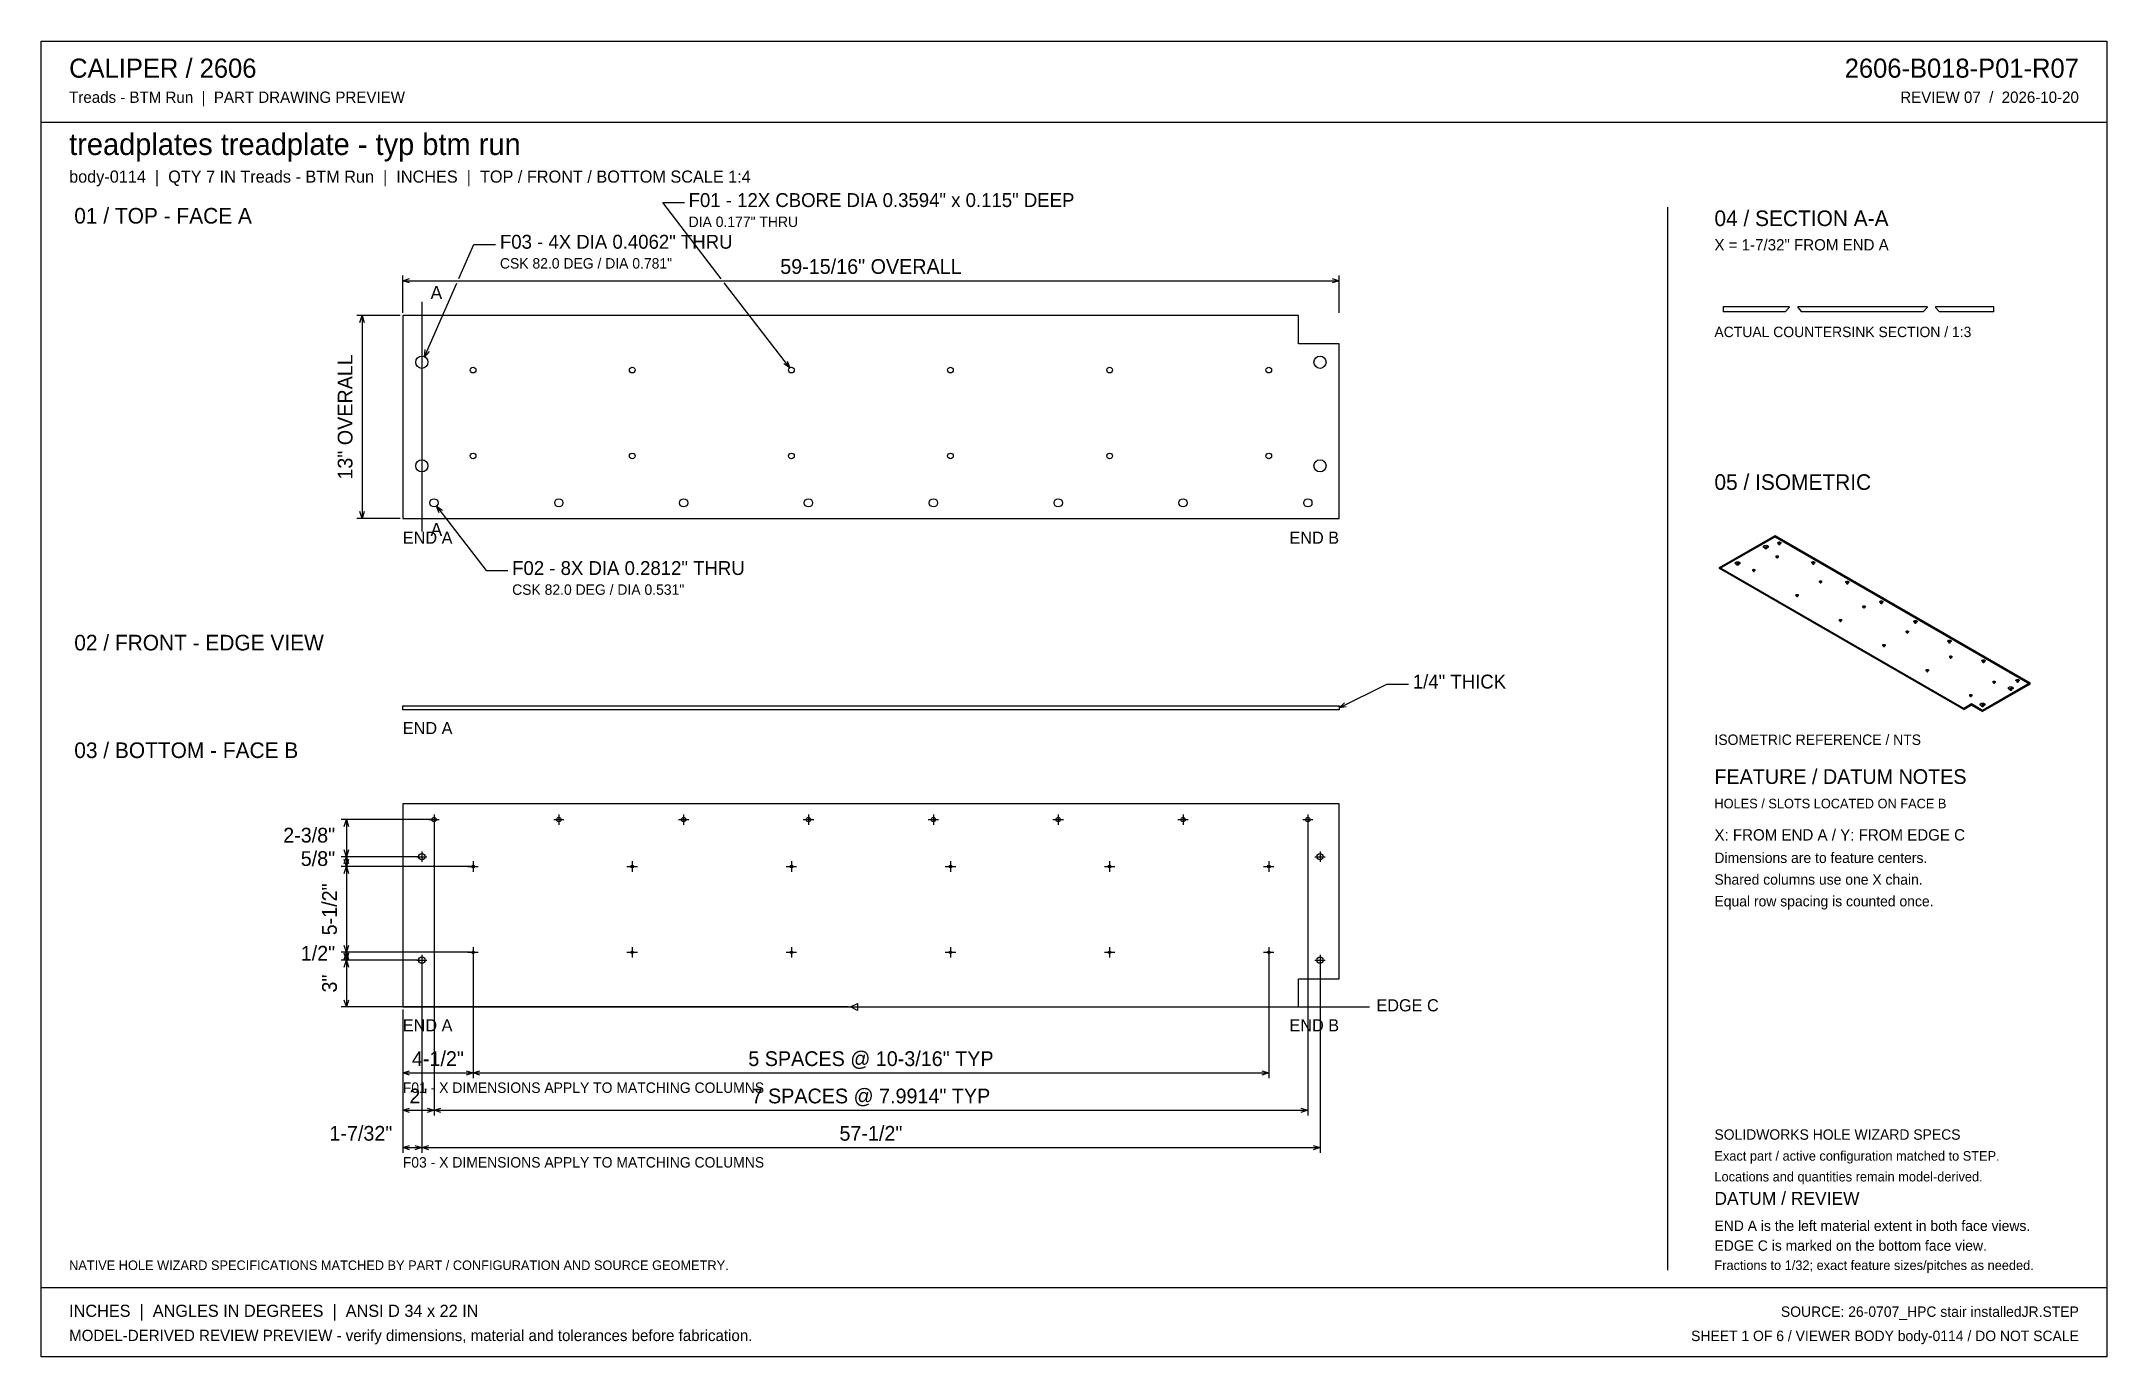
# Model space of a CAD drawing. Header units: inches. Extents: x 2 to 134, y 2 to 86.
import ezdxf
from ezdxf.enums import TextEntityAlignment as Align

# ---------------------------------------------------------------- set-up
doc = ezdxf.new("R2010")
doc.units = ezdxf.units.IN
doc.header["$MEASUREMENT"] = 0

msp = doc.modelspace()

# ---------------------------------------------------------------- texts
at = {"layer": 'ANNOTATION'}
for s, height, p in [('CALIPER / 2606', 1.2222, (3.67, 83.78)), ('Treads - BTM Run  |  PART DRAWING PREVIEW', 0.7222, (3.67, 82.17)), ('treadplates treadplate - typ btm run', 1.3889, (3.67, 78.83)), ('body-0114  |  QTY 7 IN Treads - BTM Run  |  INCHES  |  TOP / FRONT / BOTTOM SCALE 1:4', 0.7778, (3.67, 77.06)), ('01 / TOP - FACE A', 1, (4, 74.44)), ('F01 - 12X CBORE DIA 0.3594" x 0.115" DEEP', 0.8889, (43.33, 75.5)), ('DIA 0.177" THRU', 0.6667, (43.33, 74.22)), ('04 / SECTION A-A', 1, (109, 74.28)), ('F03 - 4X DIA 0.4062" THRU', 0.8889, (31.25, 72.83)), ('X = 1-7/32" FROM END A', 0.7222, (109, 72.72)), ('CSK 82.0 DEG / DIA 0.781"', 0.6667, (31.25, 71.56)), ('A', 0.833, (26.81, 69.61)), ('ACTUAL COUNTERSINK SECTION / 1:3', 0.6667, (109, 67.17)), ('05 / ISOMETRIC', 1, (109, 57.39)), ('END A', 0.778, (25.03, 53.94)), ('A', 0.833, (26.81, 54.44)), ('F02 - 8X DIA 0.2812" THRU', 0.8889, (32.03, 51.94)), ('CSK 82.0 DEG / DIA 0.531"', 0.6667, (32.03, 50.67)), ('02 / FRONT - EDGE VIEW', 1, (4, 47.11)), ('1/4" THICK', 0.889, (89.69, 44.67)), ('END A', 0.778, (25.03, 41.75)), ('03 / BOTTOM - FACE B', 1, (4, 40.22)), ('ISOMETRIC REFERENCE / NTS', 0.6667, (109, 41.06)), ('FEATURE / DATUM NOTES', 0.9444, (109, 38.56)), ('HOLES / SLOTS LOCATED ON FACE B', 0.6111, (109, 37)), ('X: FROM END A / Y: FROM EDGE C', 0.7222, (109, 34.94)), ('Dimensions are to feature centers.', 0.6667, (109, 33.5)), ('Shared columns use one X chain.', 0.6667, (109, 32.11)), ('Equal row spacing is counted once.', 0.6667, (109, 30.72)), ('EDGE C', 0.778, (87.36, 24)), ('END A', 0.778, (25.03, 22.72)), ('F01 - X DIMENSIONS APPLY TO MATCHING COLUMNS', 0.6667, (25.03, 18.78)), ('SOLIDWORKS HOLE WIZARD SPECS', 0.6667, (109, 15.78)), ('F03 - X DIMENSIONS APPLY TO MATCHING COLUMNS', 0.6667, (25.03, 14)), ('Exact part / active configuration matched to STEP.', 0.6111, (109, 14.44)), ('Locations and quantities remain model-derived.', 0.6111, (109, 13.11)), ('DATUM / REVIEW', 0.8333, (109, 11.61)), ('END A is the left material extent in both face views.', 0.6667, (109, 9.94)), ('EDGE C is marked on the bottom face view.', 0.6667, (109, 8.67)), ('NATIVE HOLE WIZARD SPECIFICATIONS MATCHED BY PART / CONFIGURATION AND SOURCE GEOMETRY.', 0.6111, (3.67, 7.44)), ('Fractions to 1/32; exact feature sizes/pitches as needed.', 0.6111, (109, 7.44)), ('INCHES  |  ANGLES IN DEGREES  |  ANSI D 34 x 22 IN', 0.7778, (3.67, 4.44)), ('MODEL-DERIVED REVIEW PREVIEW - verify dimensions, material and tolerances before fabrication.', 0.7222, (3.67, 2.89))]:
    msp.add_text(s, height=height, dxfattribs=at).set_placement(p)
for s, height, p in [('2606-B018-P01-R07', 1.2222, (132.33, 83.78)), ('REVIEW 07  /  2026-10-20', 0.7222, (132.33, 82.17)), ('END B', 0.778, (84.97, 53.94)), ('2-3/8"', 0.944, (20.7, 34.81)), ('5/8"', 0.944, (20.7, 33.31)), ('1/2"', 0.944, (20.7, 27.25)), ('END B', 0.778, (84.97, 22.72)), ('1-7/32"', 0.944, (24.36, 15.72)), ('SOURCE: 26-0707_HPC stair installedJR.STEP', 0.6667, (132.33, 4.44)), ('SHEET 1 OF 6 / VIEWER BODY body-0114 / DO NOT SCALE', 0.6667, (132.33, 2.89))]:
    msp.add_text(s, height=height, dxfattribs=at).set_placement(p, align=Align.RIGHT)
for s, height, p in [('59-15/16" OVERALL', 0.9444, (55, 71.22)), ('4-1/2"', 0.944, (27.28, 20.5)), ('5 SPACES @ 10-3/16" TYP', 0.9444, (55, 20.5)), ('2"', 0.944, (26.03, 18.11)), ('7 SPACES @ 7.9914" TYP', 0.9444, (55, 18.11)), ('57-1/2"', 0.944, (55, 15.72))]:
    msp.add_text(s, height=height, dxfattribs=at).set_placement(p, align=Align.CENTER)
for s, height, p in [('13" OVERALL', 0.9444, (21.81, 62.06)), ('5-1/2"', 0.944, (20.81, 30.53)), ('3"', 0.944, (20.81, 25.78))]:
    msp.add_text(s, height=height, rotation=90, dxfattribs=at).set_placement(p, align=Align.CENTER)

# ---------------------------------------------------------------- linework, layer by layer
at = {"layer": 'ANNOTATION'}
for p, q in [((45.41, 70.91), (41.67, 75.78)), ((41.67, 75.78), (43.06, 75.78)), ((28.62, 70.93), (29.58, 73.11)), ((29.58, 73.11), (30.97, 73.11)), ((25.03, 68.72), (25.03, 71.11)), ((25.03, 70.78), (25.47, 70.92)), ((25.03, 70.78), (84.97, 70.78)), ((25.47, 70.64), (25.03, 70.78)), ((26.41, 65.91), (28.49, 70.63)), ((49.8, 65.2), (45.61, 70.65)), ((84.53, 70.92), (84.97, 70.78)), ((84.97, 70.78), (84.53, 70.64)), ((84.97, 68.72), (84.97, 71.11)), ((26.25, 69.44), (26.25, 54.72)), ((24.86, 68.56), (22.09, 68.56)), ((22.28, 68.11), (22.42, 68.56)), ((22.42, 68.56), (22.42, 55.56)), ((22.42, 68.56), (22.56, 68.11)), ((26.41, 65.91), (26.46, 66.38)), ((26.71, 66.26), (26.41, 65.91)), ((49.8, 65.2), (49.42, 65.47)), ((49.64, 65.64), (49.8, 65.2)), ((24.86, 55.56), (22.09, 55.56)), ((22.42, 55.56), (22.28, 56)), ((22.56, 56), (22.42, 55.56)), ((27.19, 56.35), (30.36, 52.22)), ((27.35, 55.91), (27.19, 56.35)), ((27.19, 56.35), (27.57, 56.08)), ((30.36, 52.22), (31.75, 52.22)), ((84.97, 43.43), (88.03, 44.94)), ((84.97, 43.43), (85.31, 43.75)), ((88.03, 44.94), (89.41, 44.94)), ((85.43, 43.5), (84.97, 43.43)), ((26.86, 36.28), (21.09, 36.28)), ((21.28, 35.83), (21.42, 36.28)), ((21.42, 36.28), (21.42, 33.9)), ((21.42, 36.28), (21.56, 35.83)), ((26.7, 36.28), (27.36, 36.28)), ((27.03, 36.61), (27.03, 35.94)), ((27.03, 36.11), (27.03, 17.33)), ((27.03, 36.11), (27.03, 17.33)), ((34.69, 36.28), (35.35, 36.28)), ((35.02, 36.61), (35.02, 35.94)), ((42.68, 36.28), (43.35, 36.28)), ((43.01, 36.61), (43.01, 35.94)), ((50.67, 36.28), (51.34, 36.28)), ((51, 36.61), (51, 35.94)), ((58.66, 36.28), (59.33, 36.28)), ((59, 36.61), (59, 35.94)), ((66.65, 36.28), (67.32, 36.28)), ((66.99, 36.61), (66.99, 35.94)), ((74.65, 36.28), (75.31, 36.28)), ((74.98, 36.61), (74.98, 35.94)), ((82.64, 36.28), (83.3, 36.28)), ((82.97, 36.61), (82.97, 35.94)), ((82.97, 36.11), (82.97, 17.33)), ((26.08, 33.9), (21.09, 33.9)), ((26.08, 33.9), (21.09, 33.9)), ((29.36, 33.28), (21.09, 33.28)), ((29.36, 33.28), (21.09, 33.28)), ((21.42, 33.9), (21.28, 34.35)), ((21.28, 33.46), (21.42, 33.9)), ((21.42, 33.28), (21.28, 33.72)), ((21.28, 32.83), (21.42, 33.28)), ((21.56, 34.35), (21.42, 33.9)), ((21.42, 33.9), (21.42, 33.28)), ((21.42, 33.9), (21.56, 33.46)), ((21.56, 33.72), (21.42, 33.28)), ((21.42, 33.28), (21.42, 27.78)), ((21.42, 33.28), (21.56, 32.83)), ((25.92, 33.9), (26.58, 33.9)), ((26.25, 34.24), (26.25, 33.57)), ((29.2, 33.28), (29.86, 33.28)), ((29.53, 33.61), (29.53, 32.94)), ((39.38, 33.28), (40.05, 33.28)), ((39.72, 33.61), (39.72, 32.94)), ((49.57, 33.28), (50.24, 33.28)), ((49.91, 33.61), (49.91, 32.94)), ((59.76, 33.28), (60.43, 33.28)), ((60.09, 33.61), (60.09, 32.94)), ((69.95, 33.28), (70.62, 33.28)), ((70.28, 33.61), (70.28, 32.94)), ((80.14, 33.28), (80.8, 33.28)), ((80.47, 33.61), (80.47, 32.94)), ((83.42, 33.9), (84.08, 33.9)), ((83.75, 34.24), (83.75, 33.57)), ((29.36, 27.78), (21.09, 27.78)), ((29.36, 27.78), (21.09, 27.78)), ((21.42, 27.78), (21.28, 28.22)), ((21.28, 27.33), (21.42, 27.78)), ((21.56, 28.22), (21.42, 27.78)), ((21.42, 27.78), (21.42, 27.28)), ((21.42, 27.78), (21.56, 27.33)), ((29.2, 27.78), (29.86, 27.78)), ((29.53, 28.11), (29.53, 27.44)), ((39.38, 27.78), (40.05, 27.78)), ((39.72, 28.11), (39.72, 27.44)), ((49.57, 27.78), (50.24, 27.78)), ((49.91, 28.11), (49.91, 27.44)), ((59.76, 27.78), (60.43, 27.78)), ((60.09, 28.11), (60.09, 27.44)), ((69.95, 27.78), (70.62, 27.78)), ((70.28, 28.11), (70.28, 27.44)), ((80.14, 27.78), (80.8, 27.78)), ((80.47, 28.11), (80.47, 27.44)), ((26.08, 27.28), (21.09, 27.28)), ((26.08, 27.28), (21.09, 27.28)), ((21.42, 27.28), (21.28, 27.72)), ((21.28, 26.83), (21.42, 27.28)), ((21.56, 27.72), (21.42, 27.28)), ((21.42, 27.28), (21.42, 24.28)), ((21.42, 27.28), (21.56, 26.83)), ((25.92, 27.28), (26.58, 27.28)), ((26.25, 27.61), (26.25, 26.94)), ((26.25, 27.11), (26.25, 14.94)), ((26.25, 27.11), (26.25, 14.94)), ((29.53, 27.61), (29.53, 19.72)), ((29.53, 27.61), (29.53, 19.72)), ((80.47, 27.61), (80.47, 19.72)), ((83.42, 27.28), (84.08, 27.28)), ((83.75, 27.61), (83.75, 26.94)), ((83.75, 27.11), (83.75, 14.94)), ((53.54, 24.28), (21.09, 24.28)), ((21.42, 24.28), (21.28, 24.72)), ((21.56, 24.72), (21.42, 24.28)), ((25.03, 24.11), (25.03, 19.72)), ((25.03, 24.11), (25.03, 17.33)), ((25.03, 24.11), (25.03, 14.94)), ((53.7, 24.28), (54.15, 24.5)), ((53.7, 24.28), (86.91, 24.28)), ((54.15, 24.06), (53.7, 24.28)), ((54.15, 24.5), (54.15, 24.06)), ((25.03, 20.06), (25.47, 20.19)), ((25.03, 20.06), (29.53, 20.06)), ((25.47, 19.92), (25.03, 20.06)), ((29.09, 20.19), (29.53, 20.06)), ((29.53, 20.06), (29.09, 19.92)), ((29.53, 20.06), (29.97, 20.19)), ((29.53, 20.06), (80.47, 20.06)), ((29.97, 19.92), (29.53, 20.06)), ((80.03, 20.19), (80.47, 20.06)), ((80.47, 20.06), (80.03, 19.92)), ((25.03, 17.67), (25.47, 17.81)), ((25.03, 17.67), (27.03, 17.67)), ((25.47, 17.53), (25.03, 17.67)), ((26.59, 17.81), (27.03, 17.67)), ((27.03, 17.67), (26.59, 17.53)), ((27.03, 17.67), (27.47, 17.81)), ((27.03, 17.67), (82.97, 17.67)), ((27.47, 17.53), (27.03, 17.67)), ((82.53, 17.81), (82.97, 17.67)), ((82.97, 17.67), (82.53, 17.53)), ((25.03, 15.28), (25.47, 15.42)), ((25.03, 15.28), (26.25, 15.28)), ((25.47, 15.14), (25.03, 15.28)), ((25.81, 15.42), (26.25, 15.28)), ((26.25, 15.28), (25.81, 15.14)), ((26.25, 15.28), (26.69, 15.42)), ((26.25, 15.28), (83.75, 15.28)), ((26.69, 15.14), (26.25, 15.28)), ((83.31, 15.42), (83.75, 15.28)), ((83.75, 15.28), (83.31, 15.14))]:
    msp.add_line(p, q, dxfattribs=at)
at = {"layer": 'OUTLINE'}
for p, q in [((1.89, 86.11), (134.11, 86.11)), ((1.89, 1.89), (1.89, 86.11)), ((134.11, 86.11), (134.11, 1.89)), ((1.89, 80.94), (134.11, 80.94)), ((106, 75.5), (106, 7.44)), ((113.78, 69.11), (109.56, 69.11)), ((109.56, 69.11), (109.56, 68.78)), ((113.53, 68.78), (109.56, 68.78)), ((113.78, 69.07), (113.53, 68.78)), ((113.78, 69.11), (113.78, 69.07)), ((114.33, 69.11), (114.33, 69.07)), ((122.62, 69.11), (114.33, 69.11)), ((114.33, 69.07), (114.58, 68.78)), ((122.37, 68.78), (114.58, 68.78)), ((122.62, 69.07), (122.37, 68.78)), ((122.62, 69.11), (122.62, 69.07)), ((123.16, 69.11), (123.16, 69.07)), ((126.89, 69.11), (123.16, 69.11)), ((123.16, 69.07), (123.41, 68.78)), ((126.89, 68.78), (123.41, 68.78)), ((126.89, 68.78), (126.89, 69.11)), ((82.38, 68.56), (25.03, 68.56)), ((25.03, 68.56), (25.03, 55.56)), ((82.38, 66.74), (82.38, 68.56)), ((84.97, 66.74), (82.38, 66.74)), ((84.97, 55.56), (84.97, 66.74)), ((25.03, 55.56), (84.97, 55.56)), ((109.33, 52.42), (112.88, 54.47)), ((109.33, 52.35), (112.88, 54.39)), ((112.88, 54.47), (129.22, 45.04)), ((112.88, 54.39), (112.88, 54.47)), ((112.88, 54.39), (129.22, 44.96)), ((112.14, 53.76), (112.14, 53.77)), ((112.14, 53.77), (112.14, 53.77)), ((112.14, 53.77), (112.15, 53.77)), ((112.14, 53.75), (112.14, 53.76)), ((112.14, 53.76), (112.14, 53.76)), ((112.14, 53.74), (112.14, 53.75)), ((112.14, 53.75), (112.14, 53.75)), ((112.14, 53.73), (112.14, 53.74)), ((112.14, 53.74), (112.14, 53.74)), ((112.14, 53.74), (112.14, 53.74)), ((112.15, 53.72), (112.14, 53.73)), ((112.14, 53.73), (112.14, 53.73)), ((112.15, 53.78), (112.15, 53.79)), ((112.15, 53.79), (112.16, 53.79)), ((112.15, 53.77), (112.15, 53.78)), ((112.15, 53.78), (112.15, 53.78)), ((112.15, 53.71), (112.15, 53.72)), ((112.15, 53.72), (112.15, 53.72)), ((112.16, 53.71), (112.15, 53.71)), ((112.15, 53.71), (112.15, 53.71)), ((112.16, 53.79), (112.17, 53.8)), ((112.16, 53.79), (112.16, 53.79)), ((112.16, 53.7), (112.16, 53.71)), ((112.17, 53.7), (112.16, 53.7)), ((112.17, 53.8), (112.18, 53.81)), ((112.17, 53.8), (112.17, 53.8)), ((112.17, 53.8), (112.17, 53.8)), ((112.17, 53.69), (112.17, 53.7)), ((112.17, 53.7), (112.17, 53.7)), ((112.18, 53.69), (112.17, 53.69)), ((112.18, 53.81), (112.18, 53.81)), ((112.18, 53.81), (112.19, 53.81)), ((112.19, 53.68), (112.18, 53.69)), ((112.18, 53.69), (112.18, 53.69)), ((112.24, 53.65), (112.18, 53.69)), ((112.19, 53.81), (112.19, 53.82)), ((112.19, 53.82), (112.2, 53.82)), ((112.2, 53.68), (112.19, 53.68)), ((112.19, 53.68), (112.19, 53.68)), ((112.2, 53.82), (112.21, 53.82)), ((112.21, 53.68), (112.2, 53.68)), ((112.21, 53.82), (112.21, 53.82)), ((112.21, 53.82), (112.22, 53.82)), ((112.21, 53.68), (112.21, 53.69)), ((112.21, 53.69), (112.21, 53.69)), ((112.21, 53.69), (112.21, 53.69)), ((112.21, 53.69), (112.22, 53.69)), ((112.21, 53.67), (112.21, 53.68)), ((112.21, 53.67), (112.21, 53.68)), ((112.21, 53.68), (112.21, 53.68)), ((112.21, 53.68), (112.21, 53.68)), ((112.21, 53.68), (112.21, 53.68)), ((112.21, 53.68), (112.21, 53.68)), ((112.22, 53.68), (112.21, 53.68)), ((112.21, 53.68), (112.21, 53.68)), ((112.21, 53.68), (112.21, 53.68)), ((112.21, 53.68), (112.21, 53.67)), ((112.22, 53.67), (112.21, 53.67)), ((112.22, 53.67), (112.21, 53.67)), ((112.21, 53.67), (112.21, 53.67)), ((112.21, 53.67), (112.21, 53.67)), ((112.21, 53.67), (112.21, 53.67)), ((112.21, 53.67), (112.21, 53.67)), ((112.21, 53.67), (112.21, 53.67)), ((112.21, 53.67), (112.21, 53.67)), ((112.21, 53.67), (112.21, 53.66)), ((112.21, 53.66), (112.21, 53.66)), ((112.21, 53.66), (112.21, 53.66)), ((112.21, 53.66), (112.22, 53.66)), ((112.22, 53.82), (112.23, 53.83)), ((112.22, 53.7), (112.23, 53.71)), ((112.22, 53.69), (112.22, 53.7)), ((112.22, 53.7), (112.22, 53.7)), ((112.22, 53.7), (112.22, 53.7)), ((112.22, 53.7), (112.22, 53.7)), ((112.22, 53.7), (112.22, 53.7)), ((112.23, 53.69), (112.22, 53.69)), ((112.22, 53.69), (112.22, 53.69)), ((112.22, 53.69), (112.22, 53.69)), ((112.22, 53.69), (112.22, 53.69)), ((112.22, 53.69), (112.22, 53.68)), ((112.22, 53.68), (112.22, 53.68)), ((112.23, 53.67), (112.22, 53.67)), ((112.22, 53.66), (112.22, 53.67)), ((112.22, 53.67), (112.22, 53.67)), ((112.23, 53.66), (112.22, 53.66)), ((112.22, 53.66), (112.22, 53.66)), ((112.22, 53.66), (112.22, 53.66)), ((112.22, 53.66), (112.22, 53.66)), ((112.22, 53.66), (112.22, 53.65)), ((112.22, 53.65), (112.22, 53.65)), ((112.22, 53.65), (112.22, 53.65)), ((112.22, 53.65), (112.22, 53.65)), ((112.22, 53.65), (112.22, 53.65)), ((112.22, 53.65), (112.23, 53.64)), ((112.23, 53.83), (112.23, 53.83)), ((112.23, 53.83), (112.24, 53.83)), ((112.23, 53.71), (112.23, 53.71)), ((112.23, 53.71), (112.23, 53.71)), ((112.23, 53.71), (112.23, 53.71)), ((112.23, 53.71), (112.24, 53.71)), ((112.24, 53.7), (112.23, 53.7)), ((112.23, 53.7), (112.23, 53.7)), ((112.23, 53.7), (112.23, 53.7)), ((112.23, 53.7), (112.23, 53.69)), ((112.24, 53.67), (112.23, 53.67)), ((112.23, 53.67), (112.23, 53.67)), ((112.23, 53.65), (112.23, 53.66)), ((112.24, 53.65), (112.23, 53.65)), ((112.23, 53.65), (112.23, 53.65)), ((112.23, 53.65), (112.23, 53.65)), ((112.23, 53.64), (112.23, 53.64)), ((112.23, 53.64), (112.23, 53.64)), ((112.23, 53.64), (112.23, 53.64)), ((112.23, 53.64), (112.24, 53.64)), ((112.24, 53.83), (112.25, 53.83)), ((112.24, 53.71), (112.24, 53.72)), ((112.24, 53.72), (112.24, 53.72)), ((112.24, 53.72), (112.25, 53.72)), ((112.24, 53.71), (112.24, 53.71)), ((112.25, 53.71), (112.24, 53.71)), ((112.24, 53.71), (112.24, 53.7)), ((112.24, 53.7), (112.24, 53.7)), ((112.24, 53.7), (112.24, 53.7)), ((112.25, 53.67), (112.24, 53.67)), ((112.24, 53.64), (112.24, 53.65)), ((112.24, 53.65), (112.24, 53.65)), ((112.24, 53.65), (112.24, 53.65)), ((112.24, 53.64), (112.24, 53.65)), ((112.25, 53.64), (112.24, 53.64)), ((112.24, 53.64), (112.24, 53.64)), ((112.24, 53.64), (112.24, 53.63)), ((112.24, 53.63), (112.24, 53.63)), ((112.24, 53.63), (112.25, 53.63)), ((112.25, 53.83), (112.25, 53.83)), ((112.25, 53.83), (112.26, 53.83)), ((112.25, 53.72), (112.25, 53.72)), ((112.25, 53.72), (112.25, 53.72)), ((112.25, 53.72), (112.26, 53.72)), ((112.26, 53.71), (112.25, 53.71)), ((112.25, 53.71), (112.25, 53.71)), ((112.25, 53.71), (112.25, 53.71)), ((112.25, 53.66), (112.25, 53.67)), ((112.26, 53.66), (112.25, 53.66)), ((112.26, 53.64), (112.25, 53.64)), ((112.25, 53.64), (112.25, 53.64)), ((112.25, 53.64), (112.25, 53.64)), ((112.25, 53.63), (112.25, 53.63)), ((112.25, 53.63), (112.25, 53.63)), ((112.25, 53.63), (112.26, 53.63)), ((112.26, 53.83), (112.27, 53.83)), ((112.26, 53.72), (112.26, 53.72)), ((112.26, 53.72), (112.26, 53.72)), ((112.26, 53.72), (112.27, 53.72)), ((112.27, 53.71), (112.26, 53.71)), ((112.26, 53.71), (112.26, 53.71)), ((112.26, 53.71), (112.26, 53.71)), ((112.27, 53.66), (112.26, 53.66)), ((112.27, 53.64), (112.26, 53.64)), ((112.26, 53.64), (112.26, 53.64)), ((112.26, 53.64), (112.26, 53.64)), ((112.26, 53.63), (112.26, 53.63)), ((112.26, 53.63), (112.26, 53.63)), ((112.26, 53.63), (112.27, 53.63)), ((112.27, 53.83), (112.28, 53.83)), ((112.27, 53.72), (112.27, 53.72)), ((112.27, 53.72), (112.28, 53.72)), ((112.28, 53.71), (112.27, 53.71)), ((112.27, 53.71), (112.27, 53.71)), ((112.28, 53.66), (112.27, 53.66)), ((112.28, 53.64), (112.27, 53.64)), ((112.27, 53.64), (112.27, 53.64)), ((112.27, 53.63), (112.27, 53.63)), ((112.27, 53.63), (112.28, 53.63)), ((112.28, 53.83), (112.28, 53.84)), ((112.28, 53.84), (112.29, 53.84)), ((112.28, 53.72), (112.28, 53.73)), ((112.28, 53.73), (112.28, 53.73)), ((112.28, 53.73), (112.29, 53.73)), ((112.29, 53.71), (112.28, 53.71)), ((112.28, 53.71), (112.28, 53.71)), ((112.28, 53.71), (112.28, 53.71)), ((112.29, 53.66), (112.28, 53.66)), ((112.28, 53.66), (112.28, 53.66)), ((112.29, 53.64), (112.28, 53.64)), ((112.28, 53.64), (112.28, 53.64)), ((112.28, 53.64), (112.28, 53.64)), ((112.28, 53.63), (112.28, 53.62)), ((112.28, 53.62), (112.28, 53.62)), ((112.28, 53.62), (112.29, 53.62)), ((112.29, 53.84), (112.3, 53.84)), ((112.29, 53.73), (112.29, 53.73)), ((112.29, 53.73), (112.29, 53.73)), ((112.29, 53.73), (112.3, 53.73)), ((112.3, 53.71), (112.29, 53.71)), ((112.29, 53.71), (112.29, 53.71)), ((112.29, 53.71), (112.29, 53.71)), ((112.3, 53.66), (112.29, 53.66)), ((112.3, 53.64), (112.29, 53.64)), ((112.29, 53.64), (112.29, 53.64)), ((112.29, 53.64), (112.29, 53.64)), ((112.29, 53.62), (112.29, 53.62)), ((112.29, 53.62), (112.29, 53.62)), ((112.29, 53.62), (112.3, 53.62)), ((112.3, 53.84), (112.31, 53.83)), ((112.3, 53.73), (112.3, 53.73)), ((112.3, 53.73), (112.31, 53.72)), ((112.31, 53.71), (112.3, 53.71)), ((112.3, 53.71), (112.3, 53.71)), ((112.31, 53.66), (112.3, 53.66)), ((112.31, 53.64), (112.3, 53.64)), ((112.3, 53.64), (112.3, 53.64)), ((112.3, 53.62), (112.31, 53.63)), ((112.3, 53.62), (112.3, 53.62)), ((112.31, 53.83), (112.31, 53.83)), ((112.31, 53.83), (112.32, 53.83)), ((112.31, 53.72), (112.31, 53.72)), ((112.31, 53.72), (112.31, 53.72)), ((112.31, 53.72), (112.32, 53.72)), ((112.32, 53.71), (112.31, 53.71)), ((112.31, 53.71), (112.31, 53.71)), ((112.31, 53.71), (112.31, 53.71)), ((112.32, 53.66), (112.31, 53.66)), ((112.31, 53.66), (112.31, 53.66)), ((112.32, 53.64), (112.31, 53.64)), ((112.31, 53.64), (112.31, 53.64)), ((112.31, 53.64), (112.31, 53.64)), ((112.31, 53.63), (112.31, 53.63)), ((112.31, 53.63), (112.31, 53.63)), ((112.31, 53.63), (112.32, 53.63)), ((112.32, 53.83), (112.33, 53.83)), ((112.32, 53.72), (112.32, 53.72)), ((112.32, 53.72), (112.32, 53.72)), ((112.32, 53.72), (112.33, 53.72)), ((112.33, 53.71), (112.32, 53.71)), ((112.32, 53.71), (112.32, 53.71)), ((112.32, 53.71), (112.32, 53.71)), ((112.33, 53.66), (112.32, 53.66)), ((112.33, 53.64), (112.32, 53.64)), ((112.32, 53.64), (112.32, 53.64)), ((112.32, 53.64), (112.32, 53.64)), ((112.32, 53.63), (112.32, 53.63)), ((112.32, 53.63), (112.32, 53.63)), ((112.32, 53.63), (112.33, 53.63)), ((112.33, 53.83), (112.33, 53.83)), ((112.33, 53.83), (112.34, 53.83)), ((112.33, 53.72), (112.33, 53.72)), ((112.33, 53.72), (112.33, 53.72)), ((112.33, 53.72), (112.34, 53.72)), ((112.34, 53.71), (112.33, 53.71)), ((112.33, 53.71), (112.33, 53.71)), ((112.33, 53.71), (112.33, 53.71)), ((112.34, 53.67), (112.33, 53.67)), ((112.33, 53.67), (112.33, 53.66)), ((112.34, 53.64), (112.33, 53.64)), ((112.33, 53.64), (112.33, 53.64)), ((112.33, 53.64), (112.33, 53.64)), ((112.33, 53.63), (112.33, 53.63)), ((112.33, 53.63), (112.33, 53.63)), ((112.33, 53.63), (112.34, 53.63)), ((112.34, 53.83), (112.35, 53.83)), ((112.34, 53.72), (112.34, 53.72)), ((112.34, 53.72), (112.34, 53.71)), ((112.34, 53.71), (112.35, 53.71)), ((112.34, 53.7), (112.34, 53.71)), ((112.35, 53.7), (112.34, 53.7)), ((112.34, 53.7), (112.34, 53.7)), ((112.35, 53.67), (112.34, 53.67)), ((112.35, 53.65), (112.34, 53.65)), ((112.34, 53.65), (112.34, 53.65)), ((112.34, 53.65), (112.34, 53.64)), ((112.34, 53.63), (112.34, 53.64)), ((112.34, 53.64), (112.35, 53.64)), ((112.34, 53.63), (112.34, 53.63)), ((112.35, 53.83), (112.35, 53.83)), ((112.35, 53.83), (112.36, 53.82)), ((112.35, 53.71), (112.4, 53.81)), ((112.35, 53.71), (112.35, 53.71)), ((112.35, 53.71), (112.35, 53.71)), ((112.35, 53.71), (112.35, 53.71)), ((112.35, 53.71), (112.36, 53.71)), ((112.35, 53.7), (112.35, 53.71)), ((112.36, 53.69), (112.35, 53.7)), ((112.35, 53.7), (112.35, 53.7)), ((112.35, 53.7), (112.35, 53.7)), ((112.35, 53.7), (112.35, 53.7)), ((112.36, 53.67), (112.35, 53.67)), ((112.35, 53.67), (112.35, 53.67)), ((112.36, 53.66), (112.35, 53.65)), ((112.35, 53.65), (112.35, 53.65)), ((112.35, 53.65), (112.35, 53.65)), ((112.35, 53.65), (112.35, 53.65)), ((112.35, 53.64), (112.35, 53.64)), ((112.35, 53.64), (112.35, 53.64)), ((112.35, 53.64), (112.35, 53.64)), ((112.35, 53.64), (112.36, 53.64)), ((112.36, 53.82), (112.37, 53.82)), ((112.36, 53.71), (112.36, 53.7)), ((112.36, 53.7), (112.36, 53.7)), ((112.36, 53.7), (112.36, 53.7)), ((112.36, 53.7), (112.36, 53.7)), ((112.36, 53.7), (112.36, 53.7)), ((112.36, 53.7), (112.37, 53.69)), ((112.36, 53.68), (112.36, 53.69)), ((112.36, 53.69), (112.36, 53.69)), ((112.36, 53.69), (112.36, 53.69)), ((112.36, 53.69), (112.36, 53.69)), ((112.36, 53.69), (112.36, 53.69)), ((112.37, 53.68), (112.36, 53.68)), ((112.37, 53.67), (112.36, 53.67)), ((112.36, 53.67), (112.36, 53.66)), ((112.37, 53.67), (112.36, 53.67)), ((112.36, 53.66), (112.36, 53.66)), ((112.36, 53.66), (112.36, 53.66)), ((112.36, 53.66), (112.36, 53.66)), ((112.36, 53.66), (112.36, 53.66)), ((112.36, 53.65), (112.37, 53.66)), ((112.36, 53.64), (112.36, 53.65)), ((112.36, 53.65), (112.36, 53.65)), ((112.36, 53.65), (112.36, 53.65)), ((112.36, 53.65), (112.36, 53.65)), ((112.36, 53.65), (112.36, 53.65)), ((112.37, 53.82), (112.37, 53.82)), ((112.37, 53.82), (112.38, 53.82)), ((112.37, 53.69), (112.37, 53.69)), ((112.37, 53.69), (112.37, 53.69)), ((112.37, 53.69), (112.37, 53.69)), ((112.37, 53.69), (112.37, 53.68)), ((112.37, 53.68), (112.37, 53.68)), ((112.37, 53.68), (112.37, 53.68)), ((112.37, 53.68), (112.37, 53.68)), ((112.37, 53.68), (112.37, 53.68)), ((112.37, 53.68), (112.37, 53.67)), ((112.37, 53.67), (112.37, 53.68)), ((112.37, 53.68), (112.37, 53.68)), ((112.37, 53.68), (112.37, 53.68)), ((112.37, 53.68), (112.37, 53.68)), ((112.38, 53.68), (112.37, 53.68)), ((112.37, 53.68), (112.37, 53.67)), ((112.37, 53.67), (112.37, 53.67)), ((112.37, 53.67), (112.37, 53.67)), ((112.37, 53.67), (112.37, 53.67)), ((112.37, 53.66), (112.37, 53.67)), ((112.37, 53.67), (112.37, 53.67)), ((112.37, 53.67), (112.37, 53.67)), ((112.37, 53.67), (112.37, 53.67)), ((112.37, 53.67), (112.37, 53.67)), ((112.37, 53.66), (112.37, 53.66)), ((112.37, 53.66), (112.37, 53.66)), ((112.37, 53.66), (112.37, 53.66)), ((112.38, 53.82), (112.39, 53.82)), ((112.39, 53.68), (112.38, 53.68)), ((112.39, 53.82), (112.39, 53.81)), ((112.39, 53.81), (112.4, 53.81)), ((112.4, 53.69), (112.39, 53.68)), ((112.39, 53.68), (112.39, 53.68)), ((112.4, 53.81), (112.4, 53.81)), ((112.4, 53.81), (112.41, 53.8)), ((112.41, 53.69), (112.4, 53.69)), ((112.4, 53.69), (112.4, 53.69)), ((112.41, 53.8), (112.41, 53.8)), ((112.41, 53.8), (112.42, 53.8)), ((112.42, 53.7), (112.41, 53.7)), ((112.41, 53.7), (112.41, 53.69)), ((112.42, 53.8), (112.42, 53.79)), ((112.42, 53.79), (112.42, 53.79)), ((112.42, 53.79), (112.43, 53.79)), ((112.43, 53.71), (112.42, 53.71)), ((112.42, 53.71), (112.42, 53.7)), ((112.42, 53.7), (112.42, 53.7)), ((112.43, 53.79), (112.43, 53.78)), ((112.43, 53.78), (112.43, 53.78)), ((112.43, 53.78), (112.43, 53.77)), ((112.43, 53.77), (112.44, 53.77)), ((112.44, 53.73), (112.43, 53.72)), ((112.43, 53.72), (112.43, 53.72)), ((112.43, 53.72), (112.43, 53.71)), ((112.43, 53.71), (112.43, 53.71)), ((112.44, 53.77), (112.44, 53.77)), ((112.44, 53.77), (112.44, 53.76)), ((112.44, 53.76), (112.44, 53.76)), ((112.44, 53.76), (112.44, 53.75)), ((112.44, 53.75), (112.44, 53.75)), ((112.44, 53.75), (112.44, 53.74)), ((112.44, 53.74), (112.44, 53.74)), ((112.44, 53.74), (112.44, 53.74)), ((112.44, 53.74), (112.44, 53.73)), ((112.44, 53.73), (112.44, 53.73)), ((112.95, 53.14), (112.95, 53.15)), ((112.95, 53.15), (112.95, 53.15)), ((112.95, 53.15), (112.95, 53.15)), ((112.95, 53.15), (112.95, 53.15)), ((112.95, 53.15), (112.95, 53.15)), ((112.95, 53.15), (112.96, 53.15)), ((112.95, 53.13), (112.95, 53.14)), ((112.95, 53.14), (112.95, 53.14)), ((112.95, 53.14), (112.95, 53.14)), ((112.95, 53.14), (112.95, 53.14)), ((112.95, 53.14), (112.95, 53.14)), ((112.95, 53.12), (112.95, 53.13)), ((112.95, 53.13), (112.95, 53.13)), ((112.95, 53.13), (112.95, 53.13)), ((112.95, 53.13), (112.95, 53.13)), ((112.95, 53.13), (112.95, 53.13)), ((112.95, 53.11), (112.95, 53.12)), ((112.95, 53.12), (112.95, 53.12)), ((112.95, 53.12), (112.95, 53.12)), ((112.95, 53.12), (112.95, 53.12)), ((112.95, 53.12), (112.95, 53.12)), ((112.95, 53.11), (112.95, 53.12)), ((112.95, 53.12), (112.96, 53.12)), ((112.96, 53.11), (112.95, 53.11)), ((112.95, 53.1), (112.95, 53.11)), ((112.95, 53.11), (112.95, 53.11)), ((112.95, 53.11), (112.95, 53.11)), ((112.95, 53.11), (112.95, 53.11)), ((112.95, 53.11), (112.95, 53.11)), ((112.95, 53.11), (112.95, 53.11)), ((112.95, 53.09), (112.95, 53.1)), ((112.95, 53.1), (112.95, 53.1)), ((112.95, 53.1), (112.95, 53.1)), ((112.95, 53.1), (112.95, 53.1)), ((112.95, 53.1), (112.95, 53.1)), ((112.95, 53.08), (112.95, 53.09)), ((112.95, 53.09), (112.95, 53.09)), ((112.95, 53.09), (112.95, 53.09)), ((112.95, 53.09), (112.95, 53.09)), ((112.95, 53.09), (112.95, 53.09)), ((112.96, 53.08), (112.95, 53.08)), ((112.95, 53.08), (112.95, 53.08)), ((112.95, 53.08), (112.95, 53.08)), ((112.95, 53.08), (112.95, 53.08)), ((112.96, 53.15), (112.96, 53.16)), ((112.96, 53.16), (112.96, 53.16)), ((112.96, 53.16), (112.96, 53.16)), ((112.96, 53.16), (112.96, 53.16)), ((112.96, 53.16), (112.97, 53.16)), ((112.96, 53.12), (112.97, 53.13)), ((112.96, 53.12), (112.96, 53.12)), ((112.96, 53.12), (112.96, 53.12)), ((112.96, 53.12), (112.96, 53.12)), ((112.96, 53.12), (112.96, 53.12)), ((112.97, 53.11), (112.96, 53.11)), ((112.96, 53.11), (112.96, 53.11)), ((112.96, 53.11), (112.96, 53.11)), ((112.96, 53.11), (112.96, 53.11)), ((112.96, 53.11), (112.96, 53.11)), ((112.96, 53.07), (112.96, 53.08)), ((112.97, 53.07), (112.96, 53.07)), ((112.96, 53.07), (112.96, 53.07)), ((112.96, 53.07), (112.96, 53.07)), ((112.96, 53.07), (112.96, 53.07)), ((112.97, 53.16), (112.97, 53.17)), ((112.97, 53.17), (112.98, 53.17)), ((112.97, 53.16), (112.97, 53.16)), ((112.97, 53.16), (112.97, 53.16)), ((112.97, 53.13), (112.97, 53.13)), ((112.97, 53.13), (112.97, 53.13)), ((112.97, 53.13), (112.97, 53.13)), ((112.97, 53.13), (112.98, 53.13)), ((112.97, 53.07), (112.97, 53.11)), ((112.97, 53.1), (112.97, 53.11)), ((112.98, 53.1), (112.97, 53.1)), ((112.97, 53.1), (112.97, 53.1)), ((112.97, 53.1), (112.97, 53.1)), ((112.98, 53.06), (112.97, 53.07)), ((112.97, 53.07), (112.97, 53.07)), ((112.97, 53.07), (112.97, 53.07)), ((112.97, 53.07), (112.97, 53.07)), ((112.98, 53.17), (112.98, 53.17)), ((112.98, 53.17), (112.98, 53.17)), ((112.98, 53.17), (112.98, 53.17)), ((112.98, 53.17), (112.99, 53.17)), ((112.98, 53.13), (112.98, 53.13)), ((112.98, 53.13), (112.98, 53.13)), ((112.98, 53.13), (112.98, 53.13)), ((112.98, 53.13), (112.99, 53.13)), ((112.98, 53.1), (112.98, 53.11)), ((112.98, 53.11), (112.98, 53.11)), ((112.98, 53.11), (112.99, 53.11)), ((112.98, 53.09), (112.98, 53.1)), ((112.98, 53.1), (112.98, 53.1)), ((112.98, 53.1), (112.98, 53.1)), ((112.98, 53.1), (112.98, 53.1)), ((112.98, 53.1), (112.98, 53.1)), ((112.98, 53.1), (112.98, 53.1)), ((112.98, 53.1), (112.98, 53.1)), ((112.98, 53.1), (112.98, 53.1)), ((112.98, 53.1), (112.98, 53.1)), ((112.98, 53.1), (112.98, 53.1)), ((112.98, 53.1), (112.98, 53.1)), ((112.99, 53.1), (112.98, 53.1)), ((112.98, 53.1), (112.98, 53.1)), ((112.98, 53.1), (112.98, 53.1)), ((112.98, 53.1), (112.98, 53.1)), ((112.99, 53.09), (112.98, 53.09)), ((112.98, 53.09), (112.98, 53.09)), ((112.98, 53.09), (112.98, 53.09)), ((112.98, 53.09), (112.98, 53.09)), ((112.98, 53.09), (112.98, 53.09)), ((112.98, 53.09), (112.98, 53.09)), ((112.98, 53.09), (112.98, 53.09)), ((112.98, 53.09), (112.98, 53.09)), ((112.99, 53.06), (112.98, 53.06)), ((112.98, 53.06), (112.98, 53.06)), ((112.98, 53.06), (112.98, 53.06)), ((112.98, 53.06), (112.98, 53.06)), ((112.99, 53.06), (112.98, 53.06)), ((112.98, 53.06), (112.98, 53.06)), ((112.98, 53.06), (112.98, 53.06)), ((112.98, 53.06), (112.98, 53.06)), ((112.98, 53.06), (112.98, 53.06)), ((112.98, 53.06), (112.98, 53.06)), ((112.98, 53.06), (112.98, 53.06)), ((112.98, 53.06), (112.98, 53.06)), ((112.98, 53.06), (112.98, 53.06)), ((112.98, 53.06), (112.98, 53.06)), ((112.98, 53.06), (112.98, 53.05)), ((112.98, 53.05), (112.98, 53.05)), ((112.98, 53.05), (112.98, 53.05)), ((112.98, 53.05), (112.98, 53.05)), ((112.98, 53.05), (112.98, 53.05)), ((112.98, 53.05), (112.98, 53.05)), ((112.98, 53.05), (112.98, 53.05)), ((112.98, 53.05), (112.98, 53.05)), ((112.98, 53.05), (112.98, 53.05)), ((112.98, 53.05), (112.98, 53.05)), ((112.98, 53.05), (112.98, 53.05)), ((112.98, 53.05), (112.99, 53.04)), ((112.99, 53.17), (112.99, 53.17)), ((112.99, 53.17), (112.99, 53.17)), ((112.99, 53.17), (113, 53.17)), ((112.99, 53.13), (112.99, 53.14)), ((112.99, 53.14), (113, 53.14)), ((112.99, 53.13), (112.99, 53.13)), ((112.99, 53.11), (112.99, 53.11)), ((112.99, 53.11), (112.99, 53.11)), ((112.99, 53.11), (112.99, 53.11)), ((112.99, 53.11), (112.99, 53.11)), ((112.99, 53.11), (112.99, 53.11)), ((112.99, 53.11), (112.99, 53.11)), ((112.99, 53.11), (112.99, 53.11)), ((112.99, 53.11), (112.99, 53.11)), ((112.99, 53.11), (113, 53.11)), ((113, 53.09), (112.99, 53.1)), ((112.99, 53.1), (112.99, 53.1)), ((112.99, 53.1), (112.99, 53.1)), ((112.99, 53.08), (112.99, 53.09)), ((112.99, 53.09), (112.99, 53.09)), ((112.99, 53.09), (112.99, 53.09)), ((112.99, 53.08), (112.99, 53.08)), ((112.99, 53.08), (112.99, 53.08)), ((112.99, 53.04), (112.99, 53.08)), ((113, 53.08), (112.99, 53.08)), ((112.99, 53.08), (112.99, 53.08)), ((112.99, 53.08), (112.99, 53.08)), ((112.99, 53.08), (112.99, 53.08)), ((113, 53.07), (112.99, 53.07)), ((112.99, 53.07), (112.99, 53.07)), ((112.99, 53.07), (112.99, 53.07)), ((112.99, 53.07), (112.99, 53.07)), ((112.99, 53.07), (112.99, 53.07)), ((112.99, 53.07), (112.99, 53.07)), ((112.99, 53.07), (112.99, 53.07)), ((112.99, 53.07), (112.99, 53.07)), ((112.99, 53.07), (112.99, 53.06)), ((113, 53.06), (112.99, 53.06)), ((112.99, 53.06), (112.99, 53.06)), ((112.99, 53.06), (112.99, 53.06)), ((112.99, 53.04), (112.99, 53.04)), ((112.99, 53.04), (112.99, 53.04)), ((112.99, 53.04), (112.99, 53.04)), ((112.99, 53.04), (113, 53.04)), ((112.99, 53.04), (112.99, 53.04)), ((112.99, 53.04), (112.99, 53.04)), ((112.99, 53.04), (112.99, 53.04)), ((112.99, 53.04), (112.99, 53.04)), ((112.99, 53.04), (112.99, 53.04)), ((113, 53.17), (113, 53.17)), ((113, 53.17), (113, 53.17)), ((113, 53.17), (113.01, 53.17)), ((113, 53.14), (113, 53.14)), ((113, 53.14), (113, 53.14)), ((113, 53.14), (113.01, 53.14)), ((113, 53.11), (113, 53.12)), ((113, 53.12), (113, 53.12)), ((113, 53.12), (113, 53.12)), ((113, 53.12), (113, 53.12)), ((113, 53.12), (113.01, 53.12)), ((113, 53.11), (113, 53.11)), ((113, 53.11), (113, 53.11)), ((113.01, 53.09), (113, 53.09)), ((113, 53.09), (113, 53.09)), ((113, 53.09), (113, 53.09)), ((113.01, 53.08), (113, 53.08)), ((113, 53.08), (113, 53.08)), ((113, 53.08), (113, 53.08)), ((113, 53.08), (113, 53.08)), ((113, 53.08), (113, 53.08)), ((113, 53.08), (113, 53.08)), ((113, 53.08), (113, 53.08)), ((113.01, 53.07), (113, 53.07)), ((113, 53.07), (113, 53.07)), ((113, 53.07), (113, 53.07)), ((113, 53.07), (113, 53.07)), ((113, 53.07), (113, 53.07)), ((113, 53.07), (113, 53.07)), ((113, 53.07), (113, 53.07)), ((113.01, 53.06), (113, 53.06)), ((113, 53.06), (113, 53.06)), ((113, 53.06), (113, 53.06)), ((113, 53.04), (113, 53.04)), ((113, 53.04), (113, 53.04)), ((113, 53.04), (113, 53.04)), ((113, 53.04), (113, 53.04)), ((113, 53.04), (113, 53.04)), ((113, 53.04), (113, 53.04)), ((113, 53.04), (113.01, 53.04)), ((113.01, 53.17), (113.01, 53.17)), ((113.01, 53.17), (113.01, 53.17)), ((113.01, 53.17), (113.02, 53.17)), ((113.01, 53.14), (113.01, 53.14)), ((113.01, 53.14), (113.01, 53.14)), ((113.01, 53.14), (113.02, 53.14)), ((113.01, 53.12), (113.01, 53.12)), ((113.01, 53.12), (113.01, 53.12)), ((113.01, 53.12), (113.01, 53.12)), ((113.01, 53.12), (113.01, 53.12)), ((113.01, 53.12), (113.01, 53.12)), ((113.01, 53.12), (113.02, 53.12)), ((113.02, 53.09), (113.01, 53.09)), ((113.01, 53.09), (113.01, 53.09)), ((113.01, 53.09), (113.01, 53.09)), ((113.02, 53.08), (113.01, 53.08)), ((113.01, 53.08), (113.01, 53.08)), ((113.01, 53.08), (113.01, 53.08)), ((113.01, 53.08), (113.01, 53.08)), ((113.01, 53.08), (113.01, 53.08)), ((113.01, 53.08), (113.01, 53.08)), ((113.02, 53.07), (113.01, 53.07)), ((113.01, 53.07), (113.01, 53.07)), ((113.01, 53.07), (113.01, 53.07)), ((113.01, 53.07), (113.01, 53.07)), ((113.01, 53.07), (113.01, 53.07)), ((113.01, 53.07), (113.01, 53.07)), ((113.02, 53.06), (113.01, 53.06)), ((113.01, 53.06), (113.01, 53.06)), ((113.01, 53.06), (113.01, 53.06)), ((113.01, 53.04), (113.01, 53.04)), ((113.01, 53.04), (113.01, 53.04)), ((113.01, 53.04), (113.01, 53.04)), ((113.01, 53.04), (113.01, 53.04)), ((113.01, 53.04), (113.01, 53.04)), ((113.01, 53.04), (113.02, 53.04)), ((113.02, 53.17), (113.02, 53.17)), ((113.02, 53.17), (113.02, 53.17)), ((113.02, 53.17), (113.03, 53.17)), ((113.02, 53.14), (113.02, 53.14)), ((113.02, 53.14), (113.02, 53.14)), ((113.02, 53.14), (113.03, 53.14)), ((113.02, 53.12), (113.02, 53.12)), ((113.02, 53.12), (113.02, 53.12)), ((113.02, 53.12), (113.02, 53.12)), ((113.02, 53.12), (113.02, 53.12)), ((113.02, 53.12), (113.02, 53.12)), ((113.02, 53.12), (113.03, 53.12)), ((113.03, 53.09), (113.02, 53.09)), ((113.02, 53.09), (113.02, 53.09)), ((113.02, 53.09), (113.02, 53.09)), ((113.03, 53.08), (113.02, 53.08)), ((113.02, 53.08), (113.02, 53.08)), ((113.02, 53.08), (113.02, 53.08)), ((113.02, 53.08), (113.02, 53.08)), ((113.02, 53.08), (113.02, 53.08)), ((113.02, 53.08), (113.02, 53.08)), ((113.03, 53.07), (113.02, 53.07)), ((113.02, 53.07), (113.02, 53.07)), ((113.02, 53.07), (113.02, 53.07)), ((113.02, 53.07), (113.02, 53.07)), ((113.02, 53.07), (113.02, 53.07)), ((113.02, 53.07), (113.02, 53.07)), ((113.03, 53.06), (113.02, 53.06)), ((113.02, 53.06), (113.02, 53.06)), ((113.02, 53.06), (113.02, 53.06)), ((113.02, 53.04), (113.02, 53.04)), ((113.02, 53.04), (113.02, 53.04)), ((113.02, 53.04), (113.02, 53.04)), ((113.02, 53.04), (113.02, 53.04)), ((113.02, 53.04), (113.02, 53.04)), ((113.02, 53.04), (113.03, 53.04)), ((113.03, 53.17), (113.03, 53.17)), ((113.03, 53.17), (113.03, 53.17)), ((113.03, 53.17), (113.04, 53.17)), ((113.03, 53.14), (113.03, 53.14)), ((113.03, 53.14), (113.03, 53.14)), ((113.03, 53.14), (113.04, 53.13)), ((113.03, 53.12), (113.03, 53.12)), ((113.03, 53.12), (113.03, 53.12)), ((113.03, 53.12), (113.03, 53.11)), ((113.03, 53.11), (113.03, 53.11)), ((113.03, 53.11), (113.03, 53.11)), ((113.03, 53.11), (113.03, 53.11)), ((113.03, 53.11), (113.04, 53.11)), ((113.04, 53.1), (113.03, 53.1)), ((113.03, 53.1), (113.03, 53.09)), ((113.03, 53.09), (113.03, 53.09)), ((113.04, 53.08), (113.03, 53.08)), ((113.03, 53.08), (113.03, 53.08)), ((113.03, 53.08), (113.03, 53.08)), ((113.03, 53.08), (113.03, 53.08)), ((113.03, 53.08), (113.03, 53.08)), ((113.03, 53.08), (113.03, 53.08)), ((113.03, 53.08), (113.03, 53.08)), ((113.04, 53.07), (113.03, 53.07)), ((113.03, 53.07), (113.03, 53.07)), ((113.03, 53.07), (113.03, 53.07)), ((113.03, 53.07), (113.03, 53.07)), ((113.03, 53.07), (113.03, 53.07)), ((113.03, 53.07), (113.03, 53.07)), ((113.03, 53.07), (113.03, 53.07)), ((113.04, 53.06), (113.03, 53.06)), ((113.03, 53.06), (113.03, 53.06)), ((113.03, 53.06), (113.03, 53.06)), ((113.03, 53.04), (113.03, 53.04)), ((113.03, 53.04), (113.03, 53.04)), ((113.03, 53.04), (113.03, 53.04)), ((113.03, 53.04), (113.03, 53.04)), ((113.03, 53.04), (113.03, 53.04)), ((113.03, 53.04), (113.03, 53.04)), ((113.03, 53.04), (113.04, 53.04)), ((113.04, 53.17), (113.04, 53.17)), ((113.04, 53.17), (113.04, 53.17)), ((113.04, 53.17), (113.05, 53.17)), ((113.04, 53.13), (113.04, 53.13)), ((113.04, 53.13), (113.04, 53.13)), ((113.04, 53.13), (113.05, 53.13)), ((113.04, 53.11), (113.04, 53.11)), ((113.04, 53.11), (113.04, 53.11)), ((113.04, 53.07), (113.04, 53.11)), ((113.04, 53.11), (113.04, 53.11)), ((113.04, 53.11), (113.04, 53.11)), ((113.04, 53.11), (113.04, 53.11)), ((113.04, 53.11), (113.04, 53.11)), ((113.04, 53.11), (113.04, 53.11)), ((113.04, 53.11), (113.04, 53.11)), ((113.04, 53.11), (113.05, 53.11)), ((113.05, 53.1), (113.04, 53.1)), ((113.04, 53.1), (113.04, 53.1)), ((113.04, 53.1), (113.04, 53.1)), ((113.05, 53.09), (113.04, 53.09)), ((113.04, 53.09), (113.04, 53.09)), ((113.04, 53.09), (113.04, 53.09)), ((113.04, 53.09), (113.04, 53.09)), ((113.04, 53.09), (113.04, 53.08)), ((113.04, 53.08), (113.04, 53.08)), ((113.04, 53.08), (113.04, 53.08)), ((113.04, 53.08), (113.04, 53.08)), ((113.04, 53.08), (113.04, 53.08)), ((113.04, 53.06), (113.04, 53.07)), ((113.04, 53.07), (113.04, 53.07)), ((113.04, 53.07), (113.04, 53.07)), ((113.04, 53.07), (113.04, 53.07)), ((113.04, 53.07), (113.04, 53.07)), ((113.04, 53.07), (113.04, 53.07)), ((113.04, 53.07), (113.04, 53.07)), ((113.05, 53.06), (113.04, 53.06)), ((113.04, 53.06), (113.04, 53.06)), ((113.05, 53.06), (113.04, 53.06)), ((113.04, 53.06), (113.04, 53.06)), ((113.04, 53.06), (113.04, 53.06)), ((113.04, 53.04), (113.04, 53.05)), ((113.04, 53.05), (113.05, 53.05)), ((113.04, 53.04), (113.04, 53.04)), ((113.04, 53.04), (113.04, 53.04)), ((113.04, 53.04), (113.04, 53.04)), ((113.04, 53.04), (113.04, 53.04)), ((113.04, 53.04), (113.04, 53.04)), ((113.04, 53.04), (113.04, 53.04)), ((113.04, 53.04), (113.04, 53.04)), ((113.05, 54.01), (113.05, 54.02)), ((113.05, 54.02), (113.05, 54.02)), ((113.05, 54.02), (113.06, 54.02)), ((113.05, 54), (113.05, 54.01)), ((113.05, 54.01), (113.05, 54.01)), ((113.05, 54.01), (113.05, 54.01)), ((113.05, 54.01), (113.05, 54.01)), ((113.05, 53.99), (113.05, 54)), ((113.05, 54), (113.05, 54)), ((113.05, 54), (113.05, 54)), ((113.05, 53.98), (113.05, 53.99)), ((113.05, 53.99), (113.05, 53.99)), ((113.05, 53.99), (113.05, 53.99)), ((113.06, 53.98), (113.05, 53.98)), ((113.05, 53.98), (113.05, 53.98)), ((113.05, 53.98), (113.05, 53.98)), ((113.05, 53.17), (113.05, 53.17)), ((113.05, 53.17), (113.05, 53.17)), ((113.05, 53.17), (113.06, 53.17)), ((113.05, 53.13), (113.05, 53.13)), ((113.05, 53.13), (113.05, 53.13)), ((113.05, 53.13), (113.06, 53.13)), ((113.05, 53.11), (113.05, 53.1)), ((113.06, 53.1), (113.05, 53.1)), ((113.05, 53.1), (113.05, 53.1)), ((113.05, 53.1), (113.05, 53.1)), ((113.05, 53.1), (113.05, 53.1)), ((113.05, 53.1), (113.05, 53.1)), ((113.05, 53.1), (113.05, 53.1)), ((113.05, 53.1), (113.05, 53.1)), ((113.05, 53.1), (113.05, 53.1)), ((113.05, 53.1), (113.05, 53.1)), ((113.05, 53.1), (113.05, 53.1)), ((113.05, 53.1), (113.05, 53.1)), ((113.05, 53.1), (113.05, 53.1)), ((113.05, 53.1), (113.05, 53.1)), ((113.05, 53.1), (113.05, 53.09)), ((113.05, 53.09), (113.05, 53.09)), ((113.05, 53.09), (113.05, 53.09)), ((113.05, 53.09), (113.05, 53.09)), ((113.05, 53.09), (113.05, 53.09)), ((113.05, 53.09), (113.05, 53.09)), ((113.05, 53.09), (113.05, 53.09)), ((113.06, 53.07), (113.05, 53.06)), ((113.05, 53.05), (113.05, 53.06)), ((113.05, 53.06), (113.05, 53.06)), ((113.05, 53.06), (113.05, 53.06)), ((113.05, 53.06), (113.05, 53.06)), ((113.05, 53.06), (113.05, 53.06)), ((113.05, 53.06), (113.05, 53.06)), ((113.05, 53.06), (113.05, 53.06)), ((113.05, 53.06), (113.05, 53.06)), ((113.05, 53.06), (113.05, 53.06)), ((113.05, 53.06), (113.05, 53.06)), ((113.05, 53.06), (113.05, 53.06)), ((113.05, 53.05), (113.05, 53.05)), ((113.05, 53.05), (113.05, 53.05)), ((113.05, 53.05), (113.05, 53.05)), ((113.05, 53.05), (113.05, 53.05)), ((113.05, 53.05), (113.05, 53.05)), ((113.05, 53.05), (113.05, 53.05)), ((113.05, 53.05), (113.05, 53.05)), ((113.05, 53.05), (113.05, 53.05)), ((113.05, 53.05), (113.05, 53.05)), ((113.06, 54.02), (113.06, 54.03)), ((113.06, 54.03), (113.06, 54.03)), ((113.06, 54.03), (113.07, 54.03)), ((113.06, 54.02), (113.06, 54.02)), ((113.06, 53.97), (113.06, 53.98)), ((113.07, 53.97), (113.06, 53.97)), ((113.06, 53.97), (113.06, 53.97)), ((113.06, 53.97), (113.06, 53.97)), ((113.06, 53.17), (113.06, 53.16)), ((113.06, 53.16), (113.06, 53.16)), ((113.06, 53.16), (113.06, 53.16)), ((113.06, 53.16), (113.07, 53.16)), ((113.06, 53.13), (113.06, 53.16)), ((113.06, 53.13), (113.07, 53.12)), ((113.06, 53.13), (113.06, 53.13)), ((113.06, 53.13), (113.06, 53.13)), ((113.06, 53.13), (113.06, 53.13)), ((113.07, 53.11), (113.06, 53.11)), ((113.06, 53.11), (113.06, 53.1)), ((113.06, 53.1), (113.06, 53.1)), ((113.06, 53.1), (113.06, 53.1)), ((113.07, 53.07), (113.06, 53.07)), ((113.06, 53.07), (113.06, 53.07)), ((113.06, 53.07), (113.06, 53.07)), ((113.06, 53.07), (113.06, 53.07)), ((113.07, 54.03), (113.07, 54.04)), ((113.07, 54.04), (113.07, 54.04)), ((113.07, 54.04), (113.08, 54.04)), ((113.07, 54.03), (113.07, 54.03)), ((113.07, 53.96), (113.07, 53.97)), ((113.08, 53.96), (113.07, 53.96)), ((113.07, 53.96), (113.07, 53.96)), ((113.07, 53.96), (113.07, 53.96)), ((113.07, 53.16), (113.07, 53.16)), ((113.07, 53.16), (113.07, 53.16)), ((113.07, 53.16), (113.07, 53.16)), ((113.07, 53.16), (113.07, 53.15)), ((113.07, 53.15), (113.08, 53.15)), ((113.07, 53.12), (113.07, 53.12)), ((113.07, 53.12), (113.07, 53.12)), ((113.07, 53.12), (113.07, 53.12)), ((113.07, 53.12), (113.07, 53.12)), ((113.07, 53.12), (113.08, 53.12)), ((113.08, 53.11), (113.07, 53.11)), ((113.07, 53.11), (113.07, 53.11)), ((113.07, 53.11), (113.07, 53.11)), ((113.07, 53.11), (113.07, 53.11)), ((113.07, 53.11), (113.07, 53.11)), ((113.08, 53.08), (113.07, 53.08)), ((113.07, 53.08), (113.07, 53.07)), ((113.07, 53.07), (113.07, 53.07)), ((113.07, 53.07), (113.07, 53.07)), ((113.07, 53.07), (113.07, 53.07)), ((113.08, 54.04), (113.09, 54.05)), ((113.08, 54.04), (113.08, 54.04)), ((113.11, 53.93), (113.08, 53.96)), ((113.09, 53.95), (113.08, 53.96)), ((113.08, 53.96), (113.08, 53.96)), ((113.08, 53.15), (113.08, 53.15)), ((113.08, 53.15), (113.08, 53.15)), ((113.08, 53.15), (113.08, 53.15)), ((113.08, 53.15), (113.08, 53.15)), ((113.08, 53.15), (113.08, 53.14)), ((113.08, 53.14), (113.08, 53.14)), ((113.08, 53.14), (113.08, 53.14)), ((113.08, 53.14), (113.08, 53.14)), ((113.08, 53.14), (113.08, 53.14)), ((113.08, 53.14), (113.08, 53.13)), ((113.08, 53.13), (113.08, 53.13)), ((113.08, 53.13), (113.08, 53.13)), ((113.08, 53.13), (113.08, 53.13)), ((113.08, 53.13), (113.08, 53.13)), ((113.08, 53.13), (113.08, 53.12)), ((113.08, 53.12), (113.08, 53.11)), ((113.08, 53.12), (113.08, 53.12)), ((113.08, 53.12), (113.08, 53.12)), ((113.08, 53.12), (113.08, 53.12)), ((113.08, 53.12), (113.08, 53.12)), ((113.08, 53.12), (113.08, 53.11)), ((113.08, 53.11), (113.08, 53.11)), ((113.08, 53.11), (113.08, 53.11)), ((113.08, 53.11), (113.08, 53.11)), ((113.08, 53.11), (113.08, 53.11)), ((113.08, 53.11), (113.08, 53.11)), ((113.08, 53.11), (113.08, 53.1)), ((113.08, 53.1), (113.08, 53.1)), ((113.08, 53.1), (113.08, 53.1)), ((113.08, 53.1), (113.08, 53.1)), ((113.08, 53.1), (113.08, 53.1)), ((113.08, 53.1), (113.08, 53.09)), ((113.08, 53.09), (113.08, 53.09)), ((113.08, 53.09), (113.08, 53.09)), ((113.08, 53.09), (113.08, 53.09)), ((113.08, 53.09), (113.08, 53.09)), ((113.08, 53.09), (113.08, 53.08)), ((113.08, 53.08), (113.08, 53.08)), ((113.08, 53.08), (113.08, 53.08)), ((113.08, 53.08), (113.08, 53.08)), ((113.09, 54.05), (113.09, 54.05)), ((113.09, 54.05), (113.09, 54.05)), ((113.09, 54.05), (113.1, 54.05)), ((113.1, 53.95), (113.09, 53.95)), ((113.09, 53.95), (113.09, 53.95)), ((113.09, 53.95), (113.09, 53.95)), ((113.1, 54.05), (113.1, 54.05)), ((113.1, 54.05), (113.11, 54.05)), ((113.1, 53.96), (113.1, 53.97)), ((113.1, 53.97), (113.1, 53.97)), ((113.1, 53.97), (113.1, 53.97)), ((113.1, 53.97), (113.1, 53.97)), ((113.1, 53.97), (113.11, 53.97)), ((113.1, 53.95), (113.1, 53.96)), ((113.1, 53.96), (113.1, 53.96)), ((113.1, 53.96), (113.1, 53.96)), ((113.1, 53.96), (113.1, 53.96)), ((113.1, 53.96), (113.1, 53.96)), ((113.1, 53.96), (113.1, 53.96)), ((113.1, 53.96), (113.1, 53.96)), ((113.1, 53.94), (113.1, 53.95)), ((113.1, 53.95), (113.1, 53.95)), ((113.1, 53.95), (113.1, 53.95)), ((113.1, 53.95), (113.1, 53.95)), ((113.1, 53.95), (113.1, 53.95)), ((113.1, 53.95), (113.1, 53.95)), ((113.11, 53.95), (113.1, 53.95)), ((113.1, 53.95), (113.1, 53.95)), ((113.11, 53.94), (113.1, 53.94)), ((113.1, 53.94), (113.1, 53.94)), ((113.1, 53.94), (113.1, 53.93)), ((113.11, 53.94), (113.1, 53.94)), ((113.1, 53.94), (113.1, 53.94)), ((113.1, 53.94), (113.1, 53.94)), ((113.1, 53.94), (113.1, 53.94)), ((113.1, 53.94), (113.1, 53.94)), ((113.1, 53.94), (113.1, 53.94)), ((113.1, 53.93), (113.1, 53.93)), ((113.1, 53.93), (113.1, 53.93)), ((113.1, 53.93), (113.1, 53.93)), ((113.1, 53.93), (113.1, 53.93)), ((113.1, 53.93), (113.1, 53.93)), ((113.1, 53.93), (113.1, 53.93)), ((113.1, 53.93), (113.1, 53.92)), ((113.1, 53.92), (113.1, 53.92)), ((113.1, 53.92), (113.1, 53.92)), ((113.1, 53.92), (113.1, 53.92)), ((113.1, 53.92), (113.1, 53.92)), ((113.1, 53.92), (113.1, 53.92)), ((113.1, 53.92), (113.1, 53.91)), ((113.1, 53.91), (113.1, 53.91)), ((113.1, 53.91), (113.1, 53.91)), ((113.1, 53.91), (113.1, 53.91)), ((113.1, 53.91), (113.1, 53.91)), ((113.1, 53.91), (113.1, 53.91)), ((113.1, 53.91), (113.1, 53.91)), ((113.1, 53.91), (113.1, 53.9)), ((113.1, 53.9), (113.11, 53.9)), ((113.11, 54.05), (113.11, 54.05)), ((113.11, 54.05), (113.12, 54.05)), ((113.11, 53.97), (113.11, 53.98)), ((113.11, 53.98), (113.11, 53.98)), ((113.11, 53.98), (113.11, 53.98)), ((113.11, 53.98), (113.12, 53.98)), ((113.11, 53.97), (113.11, 53.97)), ((113.11, 53.97), (113.11, 53.97)), ((113.11, 53.94), (113.11, 53.95)), ((113.12, 53.94), (113.11, 53.94)), ((113.11, 53.94), (113.11, 53.94)), ((113.11, 53.94), (113.11, 53.94)), ((113.11, 53.94), (113.11, 53.94)), ((113.11, 53.94), (113.11, 53.94)), ((113.11, 53.94), (113.11, 53.94)), ((113.11, 53.93), (113.11, 53.94)), ((113.11, 53.94), (113.11, 53.94)), ((113.12, 53.94), (113.11, 53.94)), ((113.12, 53.93), (113.11, 53.93)), ((113.11, 53.93), (113.11, 53.93)), ((113.11, 53.9), (113.11, 53.93)), ((113.11, 53.93), (113.11, 53.93)), ((113.11, 53.93), (113.11, 53.93)), ((113.11, 53.9), (113.11, 53.9)), ((113.11, 53.9), (113.11, 53.9)), ((113.11, 53.9), (113.11, 53.9)), ((113.11, 53.9), (113.11, 53.9)), ((113.11, 53.9), (113.11, 53.9)), ((113.11, 53.9), (113.12, 53.9)), ((113.12, 54.05), (113.12, 54.06)), ((113.12, 54.06), (113.13, 54.06)), ((113.12, 53.98), (113.12, 53.98)), ((113.12, 53.98), (113.12, 53.98)), ((113.12, 53.98), (113.12, 53.98)), ((113.12, 53.98), (113.13, 53.98)), ((113.13, 53.95), (113.12, 53.95)), ((113.12, 53.95), (113.12, 53.95)), ((113.12, 53.95), (113.12, 53.95)), ((113.12, 53.95), (113.12, 53.94)), ((113.13, 53.94), (113.12, 53.94)), ((113.12, 53.94), (113.12, 53.94)), ((113.13, 53.93), (113.12, 53.93)), ((113.12, 53.93), (113.12, 53.93)), ((113.12, 53.93), (113.12, 53.93)), ((113.12, 53.93), (113.12, 53.93)), ((113.12, 53.9), (113.12, 53.9)), ((113.12, 53.9), (113.12, 53.89)), ((113.12, 53.89), (113.12, 53.89)), ((113.12, 53.89), (113.13, 53.89)), ((113.13, 54.06), (113.13, 54.06)), ((113.13, 54.06), (113.14, 54.06)), ((113.13, 53.98), (113.13, 53.98)), ((113.13, 53.98), (113.13, 53.98)), ((113.13, 53.98), (113.13, 53.98)), ((113.13, 53.98), (113.14, 53.98)), ((113.14, 53.95), (113.13, 53.95)), ((113.13, 53.95), (113.13, 53.95)), ((113.13, 53.95), (113.13, 53.95)), ((113.13, 53.95), (113.13, 53.95)), ((113.14, 53.94), (113.13, 53.94)), ((113.13, 53.94), (113.13, 53.94)), ((113.13, 53.92), (113.13, 53.93)), ((113.13, 53.93), (113.13, 53.93)), ((113.13, 53.93), (113.13, 53.93)), ((113.14, 53.92), (113.13, 53.92)), ((113.13, 53.89), (113.13, 53.89)), ((113.13, 53.89), (113.13, 53.89)), ((113.13, 53.89), (113.13, 53.89)), ((113.13, 53.89), (113.14, 53.89)), ((113.14, 54.06), (113.14, 54.06)), ((113.14, 54.06), (113.15, 54.06)), ((113.14, 53.98), (113.14, 53.98)), ((113.14, 53.98), (113.15, 53.99)), ((113.14, 53.98), (113.14, 53.98)), ((113.14, 53.98), (113.14, 53.98)), ((113.15, 53.95), (113.14, 53.95)), ((113.14, 53.95), (113.14, 53.95)), ((113.14, 53.95), (113.14, 53.95)), ((113.14, 53.95), (113.14, 53.95)), ((113.15, 53.94), (113.14, 53.94)), ((113.14, 53.94), (113.14, 53.94)), ((113.15, 53.92), (113.14, 53.92)), ((113.14, 53.92), (113.14, 53.92)), ((113.14, 53.92), (113.14, 53.92)), ((113.14, 53.92), (113.14, 53.92)), ((113.14, 53.89), (113.14, 53.89)), ((113.14, 53.89), (113.14, 53.89)), ((113.14, 53.89), (113.14, 53.89)), ((113.14, 53.89), (113.15, 53.89)), ((113.15, 54.06), (113.15, 54.06)), ((113.15, 54.06), (113.16, 54.06)), ((113.15, 53.99), (113.15, 53.99)), ((113.15, 53.99), (113.15, 53.99)), ((113.15, 53.99), (113.15, 53.99)), ((113.15, 53.99), (113.16, 53.99)), ((113.16, 53.95), (113.15, 53.95)), ((113.15, 53.95), (113.15, 53.95)), ((113.15, 53.95), (113.15, 53.95)), ((113.15, 53.95), (113.15, 53.95)), ((113.16, 53.94), (113.15, 53.94)), ((113.15, 53.94), (113.15, 53.94)), ((113.16, 53.92), (113.15, 53.92)), ((113.15, 53.92), (113.15, 53.92)), ((113.15, 53.92), (113.15, 53.92)), ((113.15, 53.92), (113.15, 53.92)), ((113.15, 53.89), (113.15, 53.89)), ((113.15, 53.89), (113.15, 53.89)), ((113.15, 53.89), (113.15, 53.89)), ((113.15, 53.89), (113.16, 53.89)), ((113.16, 54.06), (113.16, 54.06)), ((113.16, 54.06), (113.17, 54.06)), ((113.16, 53.99), (113.16, 53.98)), ((113.16, 53.98), (113.16, 53.98)), ((113.16, 53.98), (113.16, 53.98)), ((113.16, 53.98), (113.17, 53.98)), ((113.17, 53.95), (113.16, 53.95)), ((113.16, 53.95), (113.16, 53.95)), ((113.16, 53.95), (113.16, 53.95)), ((113.16, 53.95), (113.16, 53.95)), ((113.17, 53.94), (113.16, 53.94)), ((113.16, 53.94), (113.16, 53.94)), ((113.17, 53.92), (113.16, 53.92)), ((113.16, 53.92), (113.16, 53.92)), ((113.16, 53.92), (113.16, 53.92)), ((113.16, 53.92), (113.16, 53.92)), ((113.16, 53.89), (113.16, 53.89)), ((113.16, 53.89), (113.16, 53.89)), ((113.16, 53.89), (113.16, 53.89)), ((113.16, 53.89), (113.17, 53.89)), ((113.17, 54.06), (113.17, 54.06)), ((113.17, 54.06), (113.18, 54.06)), ((113.17, 53.98), (113.17, 53.98)), ((113.17, 53.98), (113.17, 53.98)), ((113.17, 53.98), (113.17, 53.98)), ((113.17, 53.98), (113.18, 53.98)), ((113.18, 53.95), (113.17, 53.95)), ((113.17, 53.95), (113.17, 53.95)), ((113.17, 53.95), (113.17, 53.95)), ((113.17, 53.95), (113.17, 53.95)), ((113.18, 53.94), (113.17, 53.94)), ((113.17, 53.94), (113.17, 53.94)), ((113.18, 53.93), (113.17, 53.93)), ((113.17, 53.93), (113.17, 53.93)), ((113.17, 53.93), (113.17, 53.92)), ((113.17, 53.92), (113.17, 53.92)), ((113.17, 53.89), (113.17, 53.89)), ((113.17, 53.89), (113.17, 53.89)), ((113.17, 53.89), (113.17, 53.89)), ((113.17, 53.89), (113.18, 53.89)), ((113.18, 54.06), (113.18, 54.06)), ((113.18, 54.06), (113.19, 54.05)), ((113.18, 53.98), (113.18, 53.98)), ((113.18, 53.98), (113.18, 53.98)), ((113.18, 53.98), (113.18, 53.98)), ((113.18, 53.98), (113.19, 53.98)), ((113.19, 53.94), (113.18, 53.95)), ((113.18, 53.95), (113.18, 53.95)), ((113.18, 53.95), (113.18, 53.95)), ((113.18, 53.95), (113.18, 53.95)), ((113.19, 53.94), (113.18, 53.94)), ((113.18, 53.94), (113.18, 53.94)), ((113.19, 53.93), (113.18, 53.93)), ((113.18, 53.93), (113.18, 53.93)), ((113.18, 53.93), (113.18, 53.93)), ((113.18, 53.93), (113.18, 53.93)), ((113.18, 53.89), (113.18, 53.9)), ((113.18, 53.9), (113.19, 53.9)), ((113.18, 53.89), (113.18, 53.89)), ((113.18, 53.89), (113.18, 53.89)), ((113.19, 54.05), (113.19, 54.05)), ((113.19, 54.05), (113.19, 54.05)), ((113.19, 54.05), (113.2, 54.05)), ((113.19, 53.98), (113.22, 54.04)), ((113.19, 53.98), (113.19, 53.98)), ((113.19, 53.98), (113.19, 53.97)), ((113.19, 53.94), (113.19, 53.98)), ((113.19, 53.98), (113.19, 53.98)), ((113.19, 53.98), (113.19, 53.98)), ((113.19, 53.97), (113.19, 53.97)), ((113.19, 53.97), (113.2, 53.97)), ((113.2, 53.95), (113.19, 53.95)), ((113.19, 53.95), (113.19, 53.94)), ((113.2, 53.94), (113.19, 53.94)), ((113.19, 53.94), (113.19, 53.93)), ((113.19, 53.94), (113.19, 53.94)), ((113.19, 53.94), (113.19, 53.94)), ((113.2, 53.94), (113.19, 53.94)), ((113.19, 53.94), (113.19, 53.94)), ((113.19, 53.94), (113.19, 53.94)), ((113.19, 53.94), (113.19, 53.94)), ((113.19, 53.94), (113.19, 53.94)), ((113.19, 53.93), (113.19, 53.93)), ((113.19, 53.93), (113.19, 53.93)), ((113.19, 53.93), (113.19, 53.93)), ((113.19, 53.93), (113.19, 53.93)), ((113.19, 53.9), (113.19, 53.9)), ((113.19, 53.9), (113.19, 53.9)), ((113.19, 53.9), (113.19, 53.9)), ((113.19, 53.9), (113.19, 53.9)), ((113.19, 53.9), (113.19, 53.9)), ((113.19, 53.9), (113.2, 53.9)), ((113.2, 54.05), (113.2, 54.05)), ((113.2, 54.05), (113.21, 54.05)), ((113.2, 53.97), (113.2, 53.97)), ((113.2, 53.97), (113.2, 53.97)), ((113.2, 53.97), (113.2, 53.97)), ((113.2, 53.97), (113.2, 53.97)), ((113.2, 53.97), (113.2, 53.96)), ((113.2, 53.96), (113.2, 53.96)), ((113.2, 53.96), (113.2, 53.96)), ((113.2, 53.96), (113.2, 53.96)), ((113.2, 53.96), (113.2, 53.96)), ((113.2, 53.96), (113.2, 53.96)), ((113.2, 53.96), (113.2, 53.96)), ((113.2, 53.96), (113.2, 53.95)), ((113.2, 53.95), (113.2, 53.95)), ((113.2, 53.95), (113.2, 53.95)), ((113.2, 53.95), (113.2, 53.95)), ((113.2, 53.95), (113.2, 53.95)), ((113.2, 53.95), (113.2, 53.95)), ((113.2, 53.95), (113.2, 53.94)), ((113.21, 53.95), (113.2, 53.95)), ((113.2, 53.95), (113.2, 53.95)), ((113.2, 53.94), (113.2, 53.94)), ((113.2, 53.94), (113.2, 53.94)), ((113.2, 53.94), (113.2, 53.94)), ((113.2, 53.94), (113.2, 53.94)), ((113.2, 53.94), (113.2, 53.94)), ((113.2, 53.94), (113.2, 53.94)), ((113.2, 53.93), (113.2, 53.94)), ((113.2, 53.94), (113.2, 53.94)), ((113.2, 53.94), (113.2, 53.94)), ((113.2, 53.92), (113.2, 53.93)), ((113.2, 53.93), (113.2, 53.93)), ((113.2, 53.93), (113.2, 53.93)), ((113.2, 53.93), (113.2, 53.93)), ((113.2, 53.93), (113.2, 53.93)), ((113.2, 53.93), (113.2, 53.93)), ((113.2, 53.93), (113.2, 53.93)), ((113.2, 53.91), (113.2, 53.92)), ((113.2, 53.92), (113.2, 53.92)), ((113.2, 53.92), (113.2, 53.92)), ((113.2, 53.92), (113.2, 53.92)), ((113.2, 53.92), (113.2, 53.92)), ((113.2, 53.92), (113.2, 53.92)), ((113.2, 53.9), (113.2, 53.91)), ((113.2, 53.91), (113.2, 53.91)), ((113.2, 53.91), (113.2, 53.91)), ((113.2, 53.91), (113.2, 53.91)), ((113.2, 53.91), (113.2, 53.91)), ((113.2, 53.91), (113.2, 53.91)), ((113.2, 53.91), (113.2, 53.91)), ((113.2, 53.9), (113.2, 53.9)), ((113.21, 54.05), (113.21, 54.05)), ((113.21, 54.05), (113.22, 54.05)), ((113.22, 53.95), (113.21, 53.95)), ((113.21, 53.95), (113.21, 53.95)), ((113.22, 54.05), (113.22, 54.04)), ((113.22, 54.04), (113.22, 54.04)), ((113.22, 54.04), (113.23, 54.04)), ((113.23, 53.96), (113.22, 53.96)), ((113.22, 53.96), (113.22, 53.96)), ((113.22, 53.96), (113.22, 53.95)), ((113.23, 54.04), (113.23, 54.04)), ((113.23, 54.04), (113.23, 54.03)), ((113.23, 54.03), (113.24, 54.03)), ((113.24, 53.97), (113.23, 53.96)), ((113.23, 53.96), (113.23, 53.96)), ((113.23, 53.96), (113.23, 53.96)), ((113.24, 54.03), (113.24, 54.03)), ((113.24, 54.03), (113.24, 54.03)), ((113.24, 54.03), (113.24, 54.02)), ((113.24, 54.02), (113.25, 54.02)), ((113.25, 53.98), (113.24, 53.97)), ((113.24, 53.97), (113.24, 53.97)), ((113.24, 53.97), (113.24, 53.97)), ((113.24, 53.97), (113.24, 53.97)), ((113.25, 54.02), (113.25, 54.02)), ((113.25, 54.02), (113.25, 54.02)), ((113.25, 54.02), (113.25, 54.01)), ((113.25, 54.01), (113.25, 54.01)), ((113.25, 54.01), (113.25, 54.01)), ((113.25, 54.01), (113.25, 54.01)), ((113.25, 54.01), (113.25, 54)), ((113.25, 54), (113.25, 54)), ((113.25, 54), (113.25, 54)), ((113.25, 54), (113.25, 53.99)), ((113.25, 53.99), (113.25, 53.99)), ((113.25, 53.99), (113.25, 53.99)), ((113.25, 53.99), (113.25, 53.98)), ((113.25, 53.98), (113.25, 53.98)), ((113.25, 53.98), (113.25, 53.98)), ((113.25, 53.98), (113.25, 53.98)), ((109.33, 52.35), (109.33, 52.42)), ((124.97, 43.4), (109.33, 52.42)), ((124.97, 43.32), (109.33, 52.35)), ((110.33, 52.71), (110.34, 52.72)), ((110.33, 52.7), (110.33, 52.71)), ((110.33, 52.71), (110.33, 52.71)), ((110.33, 52.71), (110.33, 52.71)), ((110.34, 52.69), (110.33, 52.7)), ((110.33, 52.7), (110.33, 52.7)), ((110.34, 52.73), (110.34, 52.74)), ((110.34, 52.74), (110.35, 52.74)), ((110.34, 52.72), (110.34, 52.73)), ((110.34, 52.73), (110.34, 52.73)), ((110.34, 52.73), (110.34, 52.73)), ((110.34, 52.72), (110.34, 52.72)), ((110.34, 52.68), (110.34, 52.69)), ((110.34, 52.69), (110.34, 52.69)), ((110.34, 52.67), (110.34, 52.68)), ((110.34, 52.68), (110.34, 52.68)), ((110.34, 52.68), (110.34, 52.68)), ((110.35, 52.67), (110.34, 52.67)), ((110.35, 52.74), (110.35, 52.75)), ((110.35, 52.75), (110.35, 52.75)), ((110.35, 52.75), (110.36, 52.75)), ((110.35, 52.66), (110.35, 52.67)), ((110.36, 52.66), (110.35, 52.66)), ((110.35, 52.66), (110.35, 52.66)), ((110.36, 52.75), (110.36, 52.76)), ((110.36, 52.76), (110.37, 52.76)), ((110.36, 52.65), (110.36, 52.66)), ((110.37, 52.65), (110.36, 52.65)), ((110.37, 52.76), (110.38, 52.77)), ((110.37, 52.76), (110.37, 52.76)), ((110.38, 52.64), (110.37, 52.65)), ((110.37, 52.65), (110.37, 52.65)), ((110.38, 52.77), (110.38, 52.77)), ((110.38, 52.77), (110.39, 52.77)), ((110.43, 52.61), (110.38, 52.64)), ((110.39, 52.64), (110.38, 52.64)), ((110.38, 52.64), (110.38, 52.64)), ((110.39, 52.77), (110.39, 52.78)), ((110.39, 52.78), (110.4, 52.78)), ((110.4, 52.63), (110.39, 52.64)), ((110.39, 52.64), (110.39, 52.64)), ((110.4, 52.78), (110.41, 52.78)), ((110.41, 52.63), (110.4, 52.63)), ((110.41, 52.78), (110.41, 52.78)), ((110.41, 52.78), (110.42, 52.78)), ((110.41, 52.65), (110.41, 52.66)), ((110.41, 52.66), (110.41, 52.66)), ((110.41, 52.66), (110.42, 52.66)), ((110.41, 52.64), (110.41, 52.65)), ((110.41, 52.65), (110.41, 52.65)), ((110.41, 52.65), (110.41, 52.65)), ((110.41, 52.65), (110.41, 52.65)), ((110.41, 52.65), (110.41, 52.65)), ((110.42, 52.65), (110.41, 52.65)), ((110.41, 52.65), (110.41, 52.65)), ((110.41, 52.65), (110.41, 52.64)), ((110.41, 52.63), (110.41, 52.64)), ((110.41, 52.64), (110.41, 52.64)), ((110.41, 52.64), (110.41, 52.64)), ((110.41, 52.64), (110.41, 52.64)), ((110.41, 52.64), (110.41, 52.64)), ((110.41, 52.64), (110.41, 52.64)), ((110.41, 52.64), (110.41, 52.64)), ((110.41, 52.64), (110.41, 52.64)), ((110.41, 52.64), (110.41, 52.64)), ((110.41, 52.64), (110.41, 52.63)), ((110.41, 52.62), (110.41, 52.63)), ((110.41, 52.63), (110.41, 52.63)), ((110.41, 52.63), (110.41, 52.63)), ((110.41, 52.63), (110.41, 52.63)), ((110.41, 52.63), (110.41, 52.63)), ((110.41, 52.63), (110.41, 52.63)), ((110.41, 52.63), (110.41, 52.63)), ((110.41, 52.63), (110.41, 52.62)), ((110.42, 52.63), (110.41, 52.63)), ((110.41, 52.63), (110.41, 52.63)), ((110.42, 52.61), (110.41, 52.62)), ((110.41, 52.62), (110.41, 52.62)), ((110.41, 52.62), (110.41, 52.62)), ((110.41, 52.62), (110.41, 52.62)), ((110.41, 52.62), (110.41, 52.62)), ((110.41, 52.62), (110.41, 52.62)), ((110.41, 52.62), (110.41, 52.62)), ((110.41, 52.62), (110.41, 52.62)), ((110.41, 52.62), (110.41, 52.62)), ((110.41, 52.62), (110.41, 52.61)), ((110.41, 52.61), (110.41, 52.61)), ((110.41, 52.61), (110.41, 52.61)), ((110.41, 52.61), (110.41, 52.61)), ((110.41, 52.61), (110.41, 52.61)), ((110.41, 52.61), (110.42, 52.6)), ((110.42, 52.78), (110.43, 52.79)), ((110.42, 52.66), (110.42, 52.67)), ((110.42, 52.67), (110.43, 52.67)), ((110.42, 52.66), (110.42, 52.66)), ((110.42, 52.66), (110.42, 52.66)), ((110.43, 52.66), (110.42, 52.66)), ((110.42, 52.66), (110.42, 52.65)), ((110.42, 52.65), (110.42, 52.65)), ((110.42, 52.65), (110.42, 52.65)), ((110.43, 52.62), (110.42, 52.63)), ((110.43, 52.61), (110.42, 52.61)), ((110.42, 52.61), (110.42, 52.61)), ((110.42, 52.61), (110.42, 52.61)), ((110.42, 52.61), (110.42, 52.61)), ((110.42, 52.6), (110.42, 52.6)), ((110.42, 52.6), (110.42, 52.6)), ((110.42, 52.6), (110.42, 52.6)), ((110.42, 52.6), (110.43, 52.6)), ((110.43, 52.79), (110.43, 52.79)), ((110.43, 52.79), (110.44, 52.79)), ((110.43, 52.67), (110.43, 52.67)), ((110.43, 52.67), (110.43, 52.67)), ((110.43, 52.67), (110.43, 52.67)), ((110.43, 52.67), (110.44, 52.67)), ((110.44, 52.66), (110.43, 52.66)), ((110.43, 52.66), (110.43, 52.66)), ((110.43, 52.66), (110.43, 52.66)), ((110.43, 52.66), (110.43, 52.66)), ((110.44, 52.62), (110.43, 52.62)), ((110.43, 52.62), (110.43, 52.62)), ((110.43, 52.6), (110.43, 52.61)), ((110.43, 52.61), (110.43, 52.61)), ((110.43, 52.59), (110.43, 52.61)), ((110.44, 52.6), (110.43, 52.6)), ((110.43, 52.6), (110.43, 52.6)), ((110.43, 52.6), (110.43, 52.59)), ((110.43, 52.59), (110.43, 52.59)), ((110.43, 52.59), (110.43, 52.59)), ((110.43, 52.59), (110.44, 52.59)), ((110.44, 52.79), (110.45, 52.79)), ((110.44, 52.67), (110.44, 52.68)), ((110.44, 52.68), (110.45, 52.68)), ((110.44, 52.67), (110.44, 52.67)), ((110.45, 52.67), (110.44, 52.67)), ((110.44, 52.67), (110.44, 52.66)), ((110.44, 52.66), (110.44, 52.66)), ((110.45, 52.62), (110.44, 52.62)), ((110.45, 52.6), (110.44, 52.6)), ((110.44, 52.6), (110.44, 52.6)), ((110.44, 52.6), (110.44, 52.6)), ((110.44, 52.59), (110.44, 52.59)), ((110.44, 52.59), (110.44, 52.59)), ((110.44, 52.59), (110.45, 52.59)), ((110.45, 52.79), (110.45, 52.79)), ((110.45, 52.79), (110.46, 52.79)), ((110.45, 52.68), (110.45, 52.68)), ((110.45, 52.68), (110.45, 52.68)), ((110.45, 52.68), (110.46, 52.68)), ((110.46, 52.67), (110.45, 52.67)), ((110.45, 52.67), (110.45, 52.67)), ((110.45, 52.67), (110.45, 52.67)), ((110.46, 52.62), (110.45, 52.62)), ((110.45, 52.62), (110.45, 52.62)), ((110.46, 52.59), (110.45, 52.6)), ((110.45, 52.6), (110.45, 52.6)), ((110.45, 52.6), (110.45, 52.6)), ((110.45, 52.59), (110.45, 52.59)), ((110.45, 52.59), (110.45, 52.58)), ((110.45, 52.58), (110.46, 52.58)), ((110.46, 52.79), (110.47, 52.79)), ((110.46, 52.68), (110.46, 52.68)), ((110.46, 52.68), (110.46, 52.68)), ((110.46, 52.68), (110.47, 52.68)), ((110.47, 52.67), (110.46, 52.67)), ((110.46, 52.67), (110.46, 52.67)), ((110.46, 52.67), (110.46, 52.67)), ((110.47, 52.62), (110.46, 52.62)), ((110.47, 52.59), (110.46, 52.59)), ((110.46, 52.59), (110.46, 52.59)), ((110.46, 52.59), (110.46, 52.59)), ((110.46, 52.58), (110.46, 52.58)), ((110.46, 52.58), (110.46, 52.58)), ((110.46, 52.58), (110.47, 52.58)), ((110.47, 52.79), (110.48, 52.79)), ((110.47, 52.68), (110.47, 52.68)), ((110.47, 52.68), (110.48, 52.68)), ((110.48, 52.67), (110.47, 52.67)), ((110.47, 52.67), (110.47, 52.67)), ((110.48, 52.62), (110.47, 52.62)), ((110.48, 52.59), (110.47, 52.59)), ((110.47, 52.59), (110.47, 52.59)), ((110.47, 52.58), (110.47, 52.58)), ((110.47, 52.58), (110.48, 52.58)), ((110.48, 52.79), (110.48, 52.79)), ((110.48, 52.79), (110.49, 52.79)), ((110.48, 52.68), (110.48, 52.68)), ((110.48, 52.68), (110.48, 52.68)), ((110.48, 52.68), (110.49, 52.68)), ((110.49, 52.67), (110.48, 52.67)), ((110.48, 52.67), (110.48, 52.67)), ((110.48, 52.67), (110.48, 52.67)), ((110.49, 52.62), (110.48, 52.62)), ((110.48, 52.62), (110.48, 52.62)), ((110.49, 52.59), (110.48, 52.59)), ((110.48, 52.59), (110.48, 52.59)), ((110.48, 52.59), (110.48, 52.59)), ((110.48, 52.58), (110.48, 52.58)), ((110.48, 52.58), (110.48, 52.58)), ((110.48, 52.58), (110.49, 52.58)), ((110.49, 52.79), (110.5, 52.79)), ((110.49, 52.68), (110.49, 52.68)), ((110.49, 52.68), (110.5, 52.68)), ((110.5, 52.67), (110.49, 52.67)), ((110.49, 52.67), (110.49, 52.67)), ((110.5, 52.62), (110.49, 52.62)), ((110.5, 52.59), (110.49, 52.59)), ((110.49, 52.59), (110.49, 52.59)), ((110.49, 52.58), (110.49, 52.58)), ((110.49, 52.58), (110.5, 52.58)), ((110.5, 52.79), (110.51, 52.79)), ((110.5, 52.68), (110.5, 52.68)), ((110.5, 52.68), (110.5, 52.68)), ((110.5, 52.68), (110.51, 52.68)), ((110.51, 52.67), (110.5, 52.67)), ((110.5, 52.67), (110.5, 52.67)), ((110.5, 52.67), (110.5, 52.67)), ((110.51, 52.62), (110.5, 52.62)), ((110.51, 52.59), (110.5, 52.59)), ((110.5, 52.59), (110.5, 52.59)), ((110.5, 52.59), (110.5, 52.59)), ((110.5, 52.58), (110.5, 52.58)), ((110.5, 52.58), (110.5, 52.58)), ((110.5, 52.58), (110.51, 52.58)), ((110.51, 52.79), (110.51, 52.79)), ((110.51, 52.79), (110.52, 52.79)), ((110.51, 52.68), (110.51, 52.68)), ((110.51, 52.68), (110.51, 52.68)), ((110.51, 52.68), (110.52, 52.68)), ((110.52, 52.67), (110.51, 52.67)), ((110.51, 52.67), (110.51, 52.67)), ((110.51, 52.67), (110.51, 52.67)), ((110.52, 52.62), (110.51, 52.62)), ((110.51, 52.62), (110.51, 52.62)), ((110.52, 52.6), (110.51, 52.6)), ((110.51, 52.6), (110.51, 52.59)), ((110.51, 52.59), (110.51, 52.59)), ((110.51, 52.58), (110.52, 52.59)), ((110.51, 52.58), (110.51, 52.58)), ((110.51, 52.58), (110.51, 52.58)), ((110.52, 52.79), (110.53, 52.79)), ((110.52, 52.68), (110.52, 52.68)), ((110.52, 52.68), (110.52, 52.68)), ((110.52, 52.68), (110.53, 52.67)), ((110.53, 52.66), (110.52, 52.67)), ((110.52, 52.67), (110.52, 52.67)), ((110.52, 52.67), (110.52, 52.67)), ((110.53, 52.62), (110.52, 52.62)), ((110.53, 52.6), (110.52, 52.6)), ((110.52, 52.6), (110.52, 52.6)), ((110.52, 52.6), (110.52, 52.6)), ((110.52, 52.59), (110.52, 52.59)), ((110.52, 52.59), (110.52, 52.59)), ((110.52, 52.59), (110.53, 52.59)), ((110.53, 52.79), (110.53, 52.79)), ((110.53, 52.79), (110.54, 52.79)), ((110.53, 52.67), (110.53, 52.67)), ((110.53, 52.67), (110.53, 52.67)), ((110.53, 52.67), (110.54, 52.67)), ((110.54, 52.66), (110.53, 52.66)), ((110.53, 52.66), (110.53, 52.66)), ((110.53, 52.66), (110.53, 52.66)), ((110.54, 52.62), (110.53, 52.62)), ((110.53, 52.62), (110.53, 52.62)), ((110.54, 52.6), (110.53, 52.6)), ((110.53, 52.6), (110.53, 52.6)), ((110.53, 52.6), (110.53, 52.6)), ((110.53, 52.59), (110.53, 52.59)), ((110.53, 52.59), (110.53, 52.59)), ((110.53, 52.59), (110.54, 52.59)), ((110.54, 52.79), (110.55, 52.78)), ((110.54, 52.67), (110.59, 52.77)), ((110.54, 52.67), (110.54, 52.67)), ((110.54, 52.67), (110.54, 52.67)), ((110.54, 52.67), (110.55, 52.66)), ((110.54, 52.67), (110.54, 52.67)), ((110.54, 52.66), (110.54, 52.67)), ((110.55, 52.65), (110.54, 52.66)), ((110.54, 52.66), (110.54, 52.66)), ((110.54, 52.66), (110.54, 52.66)), ((110.54, 52.66), (110.54, 52.66)), ((110.55, 52.63), (110.54, 52.62)), ((110.55, 52.61), (110.54, 52.61)), ((110.54, 52.61), (110.54, 52.61)), ((110.54, 52.61), (110.54, 52.61)), ((110.54, 52.61), (110.54, 52.6)), ((110.54, 52.59), (110.54, 52.6)), ((110.54, 52.6), (110.54, 52.6)), ((110.54, 52.6), (110.55, 52.6)), ((110.54, 52.59), (110.54, 52.59)), ((110.55, 52.78), (110.56, 52.78)), ((110.55, 52.66), (110.55, 52.66)), ((110.55, 52.66), (110.55, 52.66)), ((110.55, 52.66), (110.55, 52.66)), ((110.55, 52.66), (110.55, 52.66)), ((110.55, 52.66), (110.56, 52.65)), ((110.56, 52.64), (110.55, 52.65)), ((110.55, 52.65), (110.55, 52.65)), ((110.55, 52.65), (110.55, 52.65)), ((110.55, 52.65), (110.55, 52.65)), ((110.55, 52.65), (110.55, 52.65)), ((110.56, 52.63), (110.55, 52.63)), ((110.56, 52.62), (110.55, 52.62)), ((110.55, 52.62), (110.55, 52.62)), ((110.55, 52.62), (110.55, 52.61)), ((110.55, 52.61), (110.55, 52.61)), ((110.55, 52.61), (110.55, 52.61)), ((110.55, 52.6), (110.55, 52.61)), ((110.55, 52.61), (110.55, 52.61)), ((110.55, 52.61), (110.56, 52.61)), ((110.55, 52.6), (110.55, 52.6)), ((110.55, 52.6), (110.55, 52.6)), ((110.56, 52.78), (110.56, 52.78)), ((110.56, 52.78), (110.57, 52.78)), ((110.56, 52.65), (110.56, 52.65)), ((110.56, 52.65), (110.56, 52.65)), ((110.56, 52.65), (110.56, 52.65)), ((110.56, 52.65), (110.56, 52.65)), ((110.56, 52.65), (110.56, 52.64)), ((110.56, 52.64), (110.56, 52.64)), ((110.56, 52.64), (110.56, 52.64)), ((110.56, 52.64), (110.56, 52.64)), ((110.56, 52.64), (110.56, 52.64)), ((110.56, 52.64), (110.56, 52.63)), ((110.56, 52.63), (110.56, 52.64)), ((110.56, 52.64), (110.56, 52.64)), ((110.56, 52.64), (110.56, 52.64)), ((110.56, 52.64), (110.56, 52.64)), ((110.56, 52.64), (110.56, 52.64)), ((110.56, 52.63), (110.56, 52.63)), ((110.56, 52.63), (110.56, 52.63)), ((110.56, 52.63), (110.56, 52.63)), ((110.56, 52.63), (110.56, 52.62)), ((110.56, 52.62), (110.56, 52.63)), ((110.56, 52.63), (110.56, 52.63)), ((110.56, 52.63), (110.56, 52.63)), ((110.56, 52.63), (110.56, 52.63)), ((110.57, 52.63), (110.56, 52.63)), ((110.56, 52.63), (110.56, 52.63)), ((110.56, 52.62), (110.56, 52.62)), ((110.56, 52.62), (110.56, 52.62)), ((110.56, 52.61), (110.56, 52.62)), ((110.56, 52.62), (110.56, 52.62)), ((110.56, 52.62), (110.56, 52.62)), ((110.56, 52.62), (110.56, 52.62)), ((110.56, 52.62), (110.56, 52.62)), ((110.56, 52.61), (110.56, 52.61)), ((110.56, 52.61), (110.56, 52.61)), ((110.57, 52.78), (110.57, 52.78)), ((110.57, 52.78), (110.58, 52.77)), ((110.58, 52.64), (110.57, 52.64)), ((110.57, 52.64), (110.57, 52.63)), ((110.58, 52.77), (110.59, 52.77)), ((110.59, 52.64), (110.58, 52.64)), ((110.59, 52.77), (110.59, 52.77)), ((110.59, 52.77), (110.6, 52.76)), ((110.6, 52.65), (110.59, 52.64)), ((110.59, 52.64), (110.59, 52.64)), ((110.6, 52.76), (110.6, 52.76)), ((110.6, 52.76), (110.6, 52.76)), ((110.6, 52.76), (110.61, 52.75)), ((110.61, 52.66), (110.6, 52.65)), ((110.6, 52.65), (110.6, 52.65)), ((110.6, 52.65), (110.6, 52.65)), ((110.61, 52.75), (110.61, 52.75)), ((110.61, 52.75), (110.62, 52.75)), ((110.62, 52.66), (110.61, 52.66)), ((110.61, 52.66), (110.61, 52.66)), ((110.62, 52.75), (110.62, 52.74)), ((110.62, 52.74), (110.62, 52.74)), ((110.62, 52.74), (110.63, 52.73)), ((110.63, 52.68), (110.62, 52.67)), ((110.62, 52.67), (110.62, 52.67)), ((110.62, 52.67), (110.62, 52.66)), ((110.63, 52.73), (110.63, 52.73)), ((110.63, 52.73), (110.63, 52.73)), ((110.63, 52.73), (110.63, 52.72)), ((110.63, 52.72), (110.63, 52.72)), ((110.63, 52.72), (110.63, 52.71)), ((110.63, 52.71), (110.63, 52.71)), ((110.63, 52.71), (110.63, 52.71)), ((110.63, 52.71), (110.63, 52.7)), ((110.63, 52.7), (110.63, 52.7)), ((110.63, 52.7), (110.63, 52.69)), ((110.63, 52.69), (110.63, 52.69)), ((110.63, 52.69), (110.63, 52.68)), ((110.63, 52.68), (110.63, 52.68)), ((110.63, 52.68), (110.63, 52.68)), ((111.45, 52.28), (111.45, 52.29)), ((111.45, 52.29), (111.46, 52.29)), ((111.45, 52.27), (111.45, 52.28)), ((111.45, 52.28), (111.45, 52.28)), ((111.45, 52.28), (111.45, 52.28)), ((111.45, 52.28), (111.45, 52.28)), ((111.45, 52.28), (111.45, 52.28)), ((111.45, 52.28), (111.45, 52.28)), ((111.45, 52.26), (111.45, 52.27)), ((111.45, 52.27), (111.45, 52.27)), ((111.45, 52.27), (111.45, 52.27)), ((111.45, 52.27), (111.45, 52.27)), ((111.45, 52.27), (111.45, 52.27)), ((111.45, 52.25), (111.45, 52.26)), ((111.45, 52.26), (111.45, 52.26)), ((111.45, 52.26), (111.45, 52.26)), ((111.45, 52.26), (111.45, 52.26)), ((111.45, 52.26), (111.45, 52.26)), ((111.46, 52.25), (111.45, 52.25)), ((111.45, 52.25), (111.45, 52.25)), ((111.45, 52.25), (111.45, 52.25)), ((111.45, 52.25), (111.45, 52.25)), ((111.45, 52.24), (111.45, 52.25)), ((111.45, 52.25), (111.45, 52.25)), ((111.45, 52.25), (111.45, 52.25)), ((111.45, 52.25), (111.46, 52.25)), ((111.45, 52.23), (111.45, 52.24)), ((111.45, 52.24), (111.45, 52.24)), ((111.45, 52.24), (111.45, 52.24)), ((111.45, 52.24), (111.45, 52.24)), ((111.45, 52.24), (111.45, 52.24)), ((111.45, 52.24), (111.45, 52.24)), ((111.45, 52.22), (111.45, 52.23)), ((111.45, 52.23), (111.45, 52.23)), ((111.45, 52.23), (111.45, 52.23)), ((111.45, 52.23), (111.45, 52.23)), ((111.45, 52.23), (111.45, 52.23)), ((111.45, 52.21), (111.45, 52.22)), ((111.45, 52.22), (111.45, 52.22)), ((111.45, 52.22), (111.45, 52.22)), ((111.45, 52.22), (111.45, 52.22)), ((111.45, 52.22), (111.45, 52.22)), ((111.46, 52.21), (111.45, 52.21)), ((111.45, 52.21), (111.45, 52.21)), ((111.46, 52.29), (111.47, 52.3)), ((111.46, 52.29), (111.46, 52.29)), ((111.46, 52.29), (111.46, 52.29)), ((111.46, 52.29), (111.46, 52.29)), ((111.46, 52.29), (111.46, 52.29)), ((111.46, 52.25), (111.46, 52.26)), ((111.46, 52.26), (111.46, 52.26)), ((111.46, 52.26), (111.46, 52.26)), ((111.46, 52.26), (111.47, 52.26)), ((111.46, 52.24), (111.46, 52.25)), ((111.46, 52.25), (111.46, 52.25)), ((111.46, 52.25), (111.46, 52.25)), ((111.47, 52.24), (111.46, 52.24)), ((111.46, 52.24), (111.46, 52.24)), ((111.46, 52.24), (111.46, 52.24)), ((111.46, 52.2), (111.46, 52.21)), ((111.46, 52.21), (111.46, 52.21)), ((111.46, 52.21), (111.46, 52.21)), ((111.46, 52.21), (111.46, 52.21)), ((111.47, 52.2), (111.46, 52.2)), ((111.47, 52.3), (111.47, 52.3)), ((111.47, 52.3), (111.47, 52.3)), ((111.47, 52.3), (111.47, 52.3)), ((111.47, 52.3), (111.48, 52.3)), ((111.47, 52.26), (111.47, 52.26)), ((111.47, 52.26), (111.47, 52.26)), ((111.47, 52.26), (111.47, 52.26)), ((111.47, 52.26), (111.48, 52.26)), ((111.48, 52.23), (111.47, 52.24)), ((111.47, 52.24), (111.47, 52.24)), ((111.47, 52.24), (111.47, 52.24)), ((111.47, 52.24), (111.47, 52.24)), ((111.47, 52.2), (111.47, 52.24)), ((111.48, 52.2), (111.47, 52.2)), ((111.47, 52.2), (111.47, 52.2)), ((111.47, 52.2), (111.47, 52.2)), ((111.47, 52.2), (111.47, 52.2)), ((111.48, 52.3), (111.48, 52.3)), ((111.48, 52.3), (111.48, 52.3)), ((111.48, 52.3), (111.49, 52.3)), ((111.48, 52.26), (111.48, 52.27)), ((111.48, 52.27), (111.48, 52.27)), ((111.48, 52.27), (111.49, 52.27)), ((111.48, 52.23), (111.48, 52.24)), ((111.48, 52.24), (111.48, 52.24)), ((111.48, 52.24), (111.48, 52.24)), ((111.48, 52.24), (111.48, 52.24)), ((111.48, 52.24), (111.48, 52.24)), ((111.48, 52.24), (111.48, 52.24)), ((111.48, 52.24), (111.48, 52.24)), ((111.48, 52.24), (111.49, 52.24)), ((111.49, 52.23), (111.48, 52.23)), ((111.48, 52.23), (111.48, 52.23)), ((111.48, 52.23), (111.48, 52.23)), ((111.48, 52.22), (111.48, 52.23)), ((111.48, 52.23), (111.48, 52.23)), ((111.48, 52.23), (111.48, 52.23)), ((111.48, 52.23), (111.48, 52.23)), ((111.48, 52.23), (111.48, 52.23)), ((111.48, 52.23), (111.48, 52.23)), ((111.48, 52.23), (111.48, 52.23)), ((111.48, 52.23), (111.48, 52.23)), ((111.48, 52.23), (111.48, 52.23)), ((111.48, 52.23), (111.48, 52.23)), ((111.49, 52.22), (111.48, 52.22)), ((111.48, 52.22), (111.48, 52.22)), ((111.48, 52.22), (111.48, 52.22)), ((111.48, 52.22), (111.48, 52.22)), ((111.49, 52.2), (111.48, 52.2)), ((111.48, 52.2), (111.48, 52.2)), ((111.48, 52.2), (111.48, 52.2)), ((111.49, 52.2), (111.48, 52.2)), ((111.48, 52.2), (111.48, 52.2)), ((111.48, 52.2), (111.48, 52.2)), ((111.48, 52.2), (111.48, 52.2)), ((111.48, 52.2), (111.48, 52.19)), ((111.48, 52.19), (111.48, 52.19)), ((111.48, 52.19), (111.48, 52.19)), ((111.48, 52.19), (111.48, 52.19)), ((111.48, 52.19), (111.48, 52.19)), ((111.48, 52.19), (111.48, 52.19)), ((111.48, 52.19), (111.48, 52.19)), ((111.48, 52.19), (111.48, 52.19)), ((111.48, 52.19), (111.48, 52.19)), ((111.48, 52.19), (111.48, 52.19)), ((111.48, 52.19), (111.48, 52.18)), ((111.48, 52.18), (111.48, 52.18)), ((111.48, 52.18), (111.48, 52.18)), ((111.48, 52.18), (111.48, 52.18)), ((111.48, 52.18), (111.48, 52.18)), ((111.48, 52.18), (111.48, 52.18)), ((111.48, 52.18), (111.48, 52.18)), ((111.48, 52.18), (111.49, 52.18)), ((111.49, 52.3), (111.49, 52.31)), ((111.49, 52.31), (111.49, 52.31)), ((111.49, 52.31), (111.5, 52.31)), ((111.49, 52.3), (111.49, 52.3)), ((111.49, 52.27), (111.49, 52.27)), ((111.49, 52.27), (111.49, 52.27)), ((111.49, 52.27), (111.49, 52.27)), ((111.49, 52.27), (111.5, 52.27)), ((111.49, 52.24), (111.49, 52.25)), ((111.49, 52.25), (111.49, 52.25)), ((111.49, 52.25), (111.49, 52.25)), ((111.49, 52.25), (111.49, 52.25)), ((111.49, 52.25), (111.5, 52.25)), ((111.49, 52.24), (111.49, 52.24)), ((111.49, 52.24), (111.49, 52.24)), ((111.49, 52.24), (111.49, 52.24)), ((111.49, 52.24), (111.49, 52.24)), ((111.5, 52.23), (111.49, 52.23)), ((111.49, 52.23), (111.49, 52.23)), ((111.49, 52.23), (111.49, 52.23)), ((111.49, 52.23), (111.49, 52.23)), ((111.5, 52.21), (111.49, 52.22)), ((111.49, 52.22), (111.49, 52.22)), ((111.49, 52.22), (111.49, 52.22)), ((111.49, 52.22), (111.49, 52.22)), ((111.49, 52.22), (111.49, 52.22)), ((111.49, 52.22), (111.49, 52.22)), ((111.49, 52.22), (111.49, 52.22)), ((111.49, 52.22), (111.49, 52.22)), ((111.49, 52.22), (111.49, 52.22)), ((111.49, 52.17), (111.49, 52.22)), ((111.5, 52.21), (111.49, 52.2)), ((111.49, 52.19), (111.49, 52.2)), ((111.49, 52.2), (111.49, 52.2)), ((111.49, 52.2), (111.49, 52.2)), ((111.49, 52.2), (111.49, 52.2)), ((111.49, 52.2), (111.49, 52.2)), ((111.49, 52.2), (111.49, 52.2)), ((111.49, 52.2), (111.49, 52.2)), ((111.49, 52.2), (111.49, 52.2)), ((111.49, 52.2), (111.49, 52.2)), ((111.5, 52.19), (111.49, 52.19)), ((111.49, 52.19), (111.49, 52.19)), ((111.49, 52.19), (111.49, 52.19)), ((111.49, 52.18), (111.49, 52.18)), ((111.49, 52.18), (111.49, 52.18)), ((111.49, 52.18), (111.49, 52.18)), ((111.49, 52.18), (111.49, 52.18)), ((111.49, 52.18), (111.49, 52.17)), ((111.49, 52.17), (111.49, 52.17)), ((111.49, 52.17), (111.49, 52.17)), ((111.49, 52.17), (111.49, 52.17)), ((111.49, 52.17), (111.5, 52.17)), ((111.5, 52.31), (111.5, 52.31)), ((111.5, 52.31), (111.5, 52.31)), ((111.5, 52.31), (111.51, 52.31)), ((111.5, 52.27), (111.5, 52.27)), ((111.5, 52.27), (111.5, 52.27)), ((111.5, 52.27), (111.51, 52.27)), ((111.5, 52.25), (111.5, 52.25)), ((111.5, 52.25), (111.5, 52.25)), ((111.5, 52.25), (111.5, 52.25)), ((111.5, 52.25), (111.5, 52.25)), ((111.5, 52.25), (111.5, 52.25)), ((111.5, 52.25), (111.5, 52.25)), ((111.5, 52.25), (111.51, 52.25)), ((111.51, 52.23), (111.5, 52.23)), ((111.5, 52.23), (111.5, 52.23)), ((111.5, 52.23), (111.5, 52.23)), ((111.51, 52.21), (111.5, 52.21)), ((111.5, 52.21), (111.5, 52.21)), ((111.5, 52.21), (111.5, 52.21)), ((111.5, 52.21), (111.5, 52.21)), ((111.5, 52.21), (111.5, 52.21)), ((111.5, 52.21), (111.5, 52.21)), ((111.5, 52.21), (111.5, 52.21)), ((111.51, 52.21), (111.5, 52.21)), ((111.5, 52.21), (111.5, 52.21)), ((111.5, 52.21), (111.5, 52.21)), ((111.5, 52.21), (111.5, 52.21)), ((111.5, 52.21), (111.5, 52.21)), ((111.5, 52.21), (111.5, 52.21)), ((111.5, 52.21), (111.5, 52.21)), ((111.51, 52.19), (111.5, 52.19)), ((111.5, 52.19), (111.5, 52.19)), ((111.5, 52.19), (111.5, 52.19)), ((111.5, 52.17), (111.5, 52.17)), ((111.5, 52.17), (111.5, 52.17)), ((111.5, 52.17), (111.5, 52.17)), ((111.5, 52.17), (111.5, 52.17)), ((111.5, 52.17), (111.5, 52.17)), ((111.5, 52.17), (111.5, 52.17)), ((111.5, 52.17), (111.51, 52.17)), ((111.51, 52.31), (111.51, 52.31)), ((111.51, 52.31), (111.51, 52.31)), ((111.51, 52.31), (111.52, 52.31)), ((111.51, 52.27), (111.51, 52.27)), ((111.51, 52.27), (111.51, 52.27)), ((111.51, 52.27), (111.52, 52.27)), ((111.51, 52.25), (111.51, 52.25)), ((111.51, 52.25), (111.51, 52.25)), ((111.51, 52.25), (111.51, 52.25)), ((111.51, 52.25), (111.51, 52.25)), ((111.51, 52.25), (111.51, 52.25)), ((111.51, 52.25), (111.52, 52.25)), ((111.52, 52.23), (111.51, 52.23)), ((111.51, 52.23), (111.51, 52.23)), ((111.51, 52.23), (111.51, 52.23)), ((111.52, 52.21), (111.51, 52.21)), ((111.51, 52.21), (111.51, 52.21)), ((111.51, 52.21), (111.51, 52.21)), ((111.51, 52.21), (111.51, 52.21)), ((111.51, 52.21), (111.51, 52.21)), ((111.51, 52.21), (111.51, 52.21)), ((111.52, 52.21), (111.51, 52.21)), ((111.51, 52.21), (111.51, 52.21)), ((111.51, 52.21), (111.51, 52.21)), ((111.51, 52.21), (111.51, 52.21)), ((111.51, 52.21), (111.51, 52.21)), ((111.51, 52.21), (111.51, 52.21)), ((111.52, 52.19), (111.51, 52.19)), ((111.51, 52.19), (111.51, 52.19)), ((111.51, 52.19), (111.51, 52.19)), ((111.51, 52.17), (111.51, 52.17)), ((111.51, 52.17), (111.51, 52.17)), ((111.51, 52.17), (111.51, 52.17)), ((111.51, 52.17), (111.51, 52.17)), ((111.51, 52.17), (111.51, 52.17)), ((111.51, 52.17), (111.52, 52.17)), ((111.52, 52.31), (111.52, 52.31)), ((111.52, 52.31), (111.52, 52.31)), ((111.52, 52.31), (111.53, 52.31)), ((111.52, 52.27), (111.52, 52.27)), ((111.52, 52.27), (111.52, 52.27)), ((111.52, 52.27), (111.53, 52.27)), ((111.52, 52.25), (111.52, 52.25)), ((111.52, 52.25), (111.52, 52.25)), ((111.52, 52.25), (111.52, 52.25)), ((111.52, 52.25), (111.52, 52.25)), ((111.52, 52.25), (111.52, 52.25)), ((111.52, 52.25), (111.53, 52.25)), ((111.53, 52.23), (111.52, 52.23)), ((111.52, 52.23), (111.52, 52.23)), ((111.52, 52.23), (111.52, 52.23)), ((111.53, 52.21), (111.52, 52.21)), ((111.52, 52.21), (111.52, 52.21)), ((111.52, 52.21), (111.52, 52.21)), ((111.52, 52.21), (111.52, 52.21)), ((111.52, 52.21), (111.52, 52.21)), ((111.52, 52.21), (111.52, 52.21)), ((111.53, 52.21), (111.52, 52.21)), ((111.52, 52.21), (111.52, 52.21)), ((111.52, 52.21), (111.52, 52.21)), ((111.52, 52.21), (111.52, 52.21)), ((111.52, 52.21), (111.52, 52.21)), ((111.52, 52.21), (111.52, 52.21)), ((111.53, 52.19), (111.52, 52.19)), ((111.52, 52.19), (111.52, 52.19)), ((111.52, 52.19), (111.52, 52.19)), ((111.52, 52.17), (111.52, 52.17)), ((111.52, 52.17), (111.52, 52.17)), ((111.52, 52.17), (111.52, 52.17)), ((111.52, 52.17), (111.52, 52.17)), ((111.52, 52.17), (111.52, 52.17)), ((111.52, 52.17), (111.53, 52.17)), ((111.53, 52.31), (111.53, 52.31)), ((111.53, 52.31), (111.53, 52.31)), ((111.53, 52.31), (111.54, 52.31)), ((111.53, 52.27), (111.53, 52.27)), ((111.53, 52.27), (111.53, 52.27)), ((111.53, 52.27), (111.54, 52.27)), ((111.53, 52.25), (111.53, 52.25)), ((111.53, 52.25), (111.53, 52.25)), ((111.53, 52.25), (111.53, 52.25)), ((111.53, 52.25), (111.53, 52.25)), ((111.53, 52.25), (111.53, 52.25)), ((111.53, 52.25), (111.54, 52.25)), ((111.54, 52.23), (111.53, 52.23)), ((111.53, 52.23), (111.53, 52.23)), ((111.53, 52.23), (111.53, 52.23)), ((111.54, 52.22), (111.53, 52.21)), ((111.53, 52.21), (111.53, 52.21)), ((111.53, 52.21), (111.53, 52.21)), ((111.53, 52.21), (111.53, 52.21)), ((111.53, 52.21), (111.53, 52.21)), ((111.53, 52.21), (111.53, 52.21)), ((111.54, 52.2), (111.53, 52.21)), ((111.53, 52.21), (111.53, 52.21)), ((111.53, 52.21), (111.53, 52.21)), ((111.53, 52.21), (111.53, 52.21)), ((111.53, 52.21), (111.53, 52.21)), ((111.53, 52.21), (111.53, 52.21)), ((111.54, 52.19), (111.53, 52.19)), ((111.53, 52.19), (111.53, 52.19)), ((111.53, 52.19), (111.53, 52.19)), ((111.53, 52.17), (111.53, 52.17)), ((111.53, 52.17), (111.53, 52.17)), ((111.53, 52.17), (111.53, 52.17)), ((111.53, 52.17), (111.53, 52.17)), ((111.53, 52.17), (111.53, 52.17)), ((111.53, 52.17), (111.54, 52.17)), ((111.54, 52.31), (111.54, 52.3)), ((111.54, 52.3), (111.54, 52.3)), ((111.54, 52.3), (111.55, 52.3)), ((111.54, 52.27), (111.54, 52.27)), ((111.54, 52.27), (111.54, 52.27)), ((111.54, 52.27), (111.55, 52.27)), ((111.54, 52.25), (111.54, 52.24)), ((111.54, 52.25), (111.54, 52.25)), ((111.54, 52.25), (111.54, 52.25)), ((111.54, 52.25), (111.54, 52.25)), ((111.54, 52.2), (111.54, 52.25)), ((111.54, 52.24), (111.54, 52.24)), ((111.54, 52.24), (111.54, 52.24)), ((111.54, 52.24), (111.54, 52.24)), ((111.54, 52.24), (111.54, 52.24)), ((111.54, 52.24), (111.54, 52.24)), ((111.54, 52.24), (111.55, 52.24)), ((111.55, 52.23), (111.54, 52.23)), ((111.54, 52.23), (111.54, 52.23)), ((111.54, 52.23), (111.54, 52.23)), ((111.55, 52.22), (111.54, 52.22)), ((111.54, 52.22), (111.54, 52.22)), ((111.54, 52.22), (111.54, 52.22)), ((111.54, 52.22), (111.54, 52.22)), ((111.54, 52.22), (111.54, 52.22)), ((111.54, 52.22), (111.54, 52.22)), ((111.54, 52.22), (111.54, 52.22)), ((111.54, 52.22), (111.54, 52.22)), ((111.54, 52.22), (111.54, 52.22)), ((111.54, 52.22), (111.54, 52.22)), ((111.55, 52.2), (111.54, 52.2)), ((111.54, 52.2), (111.54, 52.19)), ((111.55, 52.2), (111.54, 52.2)), ((111.54, 52.2), (111.54, 52.2)), ((111.54, 52.2), (111.54, 52.2)), ((111.54, 52.2), (111.54, 52.2)), ((111.54, 52.2), (111.54, 52.2)), ((111.54, 52.2), (111.54, 52.2)), ((111.54, 52.2), (111.54, 52.2)), ((111.54, 52.2), (111.54, 52.2)), ((111.54, 52.2), (111.54, 52.2)), ((111.54, 52.2), (111.54, 52.2)), ((111.54, 52.19), (111.54, 52.19)), ((111.54, 52.17), (111.54, 52.18)), ((111.54, 52.18), (111.54, 52.18)), ((111.54, 52.18), (111.54, 52.18)), ((111.54, 52.18), (111.54, 52.18)), ((111.54, 52.18), (111.54, 52.18)), ((111.54, 52.18), (111.54, 52.18)), ((111.54, 52.18), (111.55, 52.18)), ((111.54, 52.17), (111.54, 52.17)), ((111.54, 52.17), (111.54, 52.17)), ((111.54, 52.17), (111.54, 52.17)), ((111.55, 52.3), (111.55, 52.3)), ((111.55, 52.3), (111.55, 52.3)), ((111.55, 52.3), (111.56, 52.3)), ((111.55, 52.27), (111.55, 52.27)), ((111.55, 52.27), (111.55, 52.26)), ((111.55, 52.26), (111.56, 52.26)), ((111.56, 52.24), (111.55, 52.23)), ((111.55, 52.24), (111.55, 52.24)), ((111.55, 52.24), (111.55, 52.24)), ((111.55, 52.24), (111.55, 52.24)), ((111.55, 52.24), (111.55, 52.24)), ((111.55, 52.24), (111.55, 52.24)), ((111.55, 52.24), (111.55, 52.23)), ((111.55, 52.23), (111.55, 52.23)), ((111.55, 52.23), (111.55, 52.23)), ((111.55, 52.23), (111.55, 52.23)), ((111.55, 52.23), (111.55, 52.23)), ((111.55, 52.23), (111.55, 52.23)), ((111.55, 52.23), (111.55, 52.23)), ((111.55, 52.23), (111.55, 52.23)), ((111.55, 52.23), (111.55, 52.23)), ((111.55, 52.23), (111.55, 52.23)), ((111.55, 52.23), (111.55, 52.23)), ((111.55, 52.23), (111.55, 52.23)), ((111.55, 52.23), (111.55, 52.22)), ((111.55, 52.22), (111.55, 52.22)), ((111.55, 52.22), (111.55, 52.22)), ((111.56, 52.2), (111.55, 52.2)), ((111.55, 52.2), (111.55, 52.2)), ((111.55, 52.2), (111.55, 52.2)), ((111.55, 52.19), (111.55, 52.2)), ((111.55, 52.2), (111.55, 52.2)), ((111.55, 52.2), (111.55, 52.2)), ((111.55, 52.18), (111.55, 52.19)), ((111.55, 52.19), (111.55, 52.19)), ((111.55, 52.19), (111.55, 52.19)), ((111.55, 52.19), (111.55, 52.19)), ((111.55, 52.19), (111.55, 52.19)), ((111.55, 52.19), (111.55, 52.19)), ((111.55, 52.19), (111.55, 52.19)), ((111.55, 52.19), (111.55, 52.19)), ((111.55, 52.19), (111.55, 52.19)), ((111.55, 52.19), (111.55, 52.19)), ((111.55, 52.18), (111.55, 52.18)), ((111.55, 52.18), (111.55, 52.18)), ((111.55, 52.18), (111.55, 52.18)), ((111.55, 52.18), (111.55, 52.18)), ((111.55, 52.18), (111.55, 52.18)), ((111.56, 52.26), (111.56, 52.3)), ((111.56, 52.3), (111.56, 52.3)), ((111.56, 52.3), (111.56, 52.3)), ((111.56, 52.3), (111.56, 52.3)), ((111.56, 52.3), (111.57, 52.29)), ((111.56, 52.26), (111.57, 52.26)), ((111.56, 52.26), (111.56, 52.26)), ((111.56, 52.26), (111.56, 52.26)), ((111.56, 52.26), (111.56, 52.26)), ((111.57, 52.24), (111.56, 52.24)), ((111.56, 52.24), (111.56, 52.24)), ((111.56, 52.24), (111.56, 52.24)), ((111.56, 52.24), (111.56, 52.24)), ((111.57, 52.2), (111.56, 52.2)), ((111.56, 52.2), (111.56, 52.2)), ((111.56, 52.2), (111.56, 52.2)), ((111.56, 52.2), (111.56, 52.2)), ((111.57, 52.29), (111.57, 52.29)), ((111.57, 52.29), (111.57, 52.29)), ((111.57, 52.29), (111.57, 52.29)), ((111.57, 52.29), (111.57, 52.29)), ((111.57, 52.29), (111.58, 52.29)), ((111.57, 52.26), (111.57, 52.26)), ((111.57, 52.26), (111.57, 52.26)), ((111.57, 52.26), (111.57, 52.25)), ((111.57, 52.25), (111.57, 52.25)), ((111.57, 52.25), (111.58, 52.25)), ((111.58, 52.25), (111.57, 52.25)), ((111.57, 52.25), (111.57, 52.25)), ((111.57, 52.25), (111.57, 52.24)), ((111.57, 52.24), (111.57, 52.24)), ((111.57, 52.24), (111.57, 52.24)), ((111.58, 52.21), (111.57, 52.21)), ((111.57, 52.21), (111.57, 52.21)), ((111.57, 52.21), (111.57, 52.21)), ((111.57, 52.21), (111.57, 52.21)), ((111.57, 52.21), (111.57, 52.2)), ((111.58, 52.29), (111.58, 52.28)), ((111.58, 52.28), (111.58, 52.28)), ((111.58, 52.28), (111.58, 52.28)), ((111.58, 52.28), (111.58, 52.28)), ((111.58, 52.28), (111.58, 52.28)), ((111.58, 52.28), (111.58, 52.28)), ((111.58, 52.28), (111.58, 52.27)), ((111.58, 52.27), (111.58, 52.27)), ((111.58, 52.27), (111.58, 52.27)), ((111.58, 52.27), (111.58, 52.27)), ((111.58, 52.27), (111.58, 52.27)), ((111.58, 52.27), (111.58, 52.26)), ((111.58, 52.26), (111.58, 52.26)), ((111.58, 52.26), (111.58, 52.26)), ((111.58, 52.26), (111.58, 52.26)), ((111.58, 52.26), (111.58, 52.26)), ((111.58, 52.26), (111.58, 52.25)), ((111.58, 52.25), (111.58, 52.25)), ((111.58, 52.25), (111.58, 52.25)), ((111.58, 52.25), (111.58, 52.24)), ((111.58, 52.25), (111.58, 52.25)), ((111.58, 52.25), (111.58, 52.25)), ((111.58, 52.25), (111.58, 52.25)), ((111.58, 52.24), (111.58, 52.24)), ((111.58, 52.24), (111.58, 52.24)), ((111.58, 52.24), (111.58, 52.24)), ((111.58, 52.24), (111.58, 52.24)), ((111.58, 52.24), (111.58, 52.24)), ((111.58, 52.24), (111.58, 52.23)), ((111.58, 52.23), (111.58, 52.23)), ((111.58, 52.23), (111.58, 52.23)), ((111.58, 52.23), (111.58, 52.23)), ((111.58, 52.23), (111.58, 52.23)), ((111.58, 52.23), (111.58, 52.22)), ((111.58, 52.22), (111.58, 52.22)), ((111.58, 52.22), (111.58, 52.22)), ((111.58, 52.22), (111.58, 52.22)), ((111.58, 52.22), (111.58, 52.22)), ((111.58, 52.22), (111.58, 52.21)), ((111.58, 52.21), (111.58, 52.21)), ((115.23, 52.75), (115.23, 52.76)), ((115.23, 52.76), (115.23, 52.76)), ((115.23, 52.76), (115.23, 52.76)), ((115.23, 52.76), (115.24, 52.76)), ((115.23, 52.74), (115.23, 52.75)), ((115.23, 52.75), (115.23, 52.75)), ((115.23, 52.75), (115.23, 52.75)), ((115.23, 52.73), (115.23, 52.74)), ((115.23, 52.74), (115.23, 52.74)), ((115.23, 52.74), (115.23, 52.74)), ((115.23, 52.74), (115.23, 52.74)), ((115.23, 52.72), (115.23, 52.73)), ((115.23, 52.73), (115.23, 52.73)), ((115.23, 52.73), (115.23, 52.73)), ((115.24, 52.72), (115.23, 52.72)), ((115.23, 52.72), (115.23, 52.72)), ((115.24, 52.77), (115.25, 52.78)), ((115.24, 52.76), (115.24, 52.77)), ((115.24, 52.77), (115.24, 52.77)), ((115.24, 52.77), (115.24, 52.77)), ((115.24, 52.77), (115.24, 52.77)), ((115.24, 52.71), (115.24, 52.72)), ((115.24, 52.72), (115.24, 52.72)), ((115.25, 52.71), (115.24, 52.71)), ((115.24, 52.71), (115.24, 52.71)), ((115.24, 52.71), (115.24, 52.71)), ((115.25, 52.78), (115.25, 52.78)), ((115.25, 52.78), (115.25, 52.78)), ((115.25, 52.78), (115.26, 52.78)), ((115.25, 52.7), (115.25, 52.71)), ((115.26, 52.7), (115.25, 52.7)), ((115.25, 52.7), (115.25, 52.7)), ((115.26, 52.78), (115.26, 52.79)), ((115.26, 52.79), (115.27, 52.79)), ((115.26, 52.78), (115.26, 52.78)), ((115.29, 52.67), (115.26, 52.7)), ((115.27, 52.69), (115.26, 52.7)), ((115.26, 52.7), (115.26, 52.7)), ((115.26, 52.7), (115.26, 52.7)), ((115.27, 52.79), (115.27, 52.79)), ((115.27, 52.79), (115.28, 52.79)), ((115.28, 52.69), (115.27, 52.69)), ((115.27, 52.69), (115.27, 52.69)), ((115.28, 52.79), (115.28, 52.79)), ((115.28, 52.79), (115.29, 52.79)), ((115.28, 52.7), (115.28, 52.71)), ((115.28, 52.71), (115.28, 52.71)), ((115.28, 52.71), (115.28, 52.71)), ((115.28, 52.71), (115.28, 52.71)), ((115.28, 52.71), (115.28, 52.71)), ((115.28, 52.71), (115.28, 52.71)), ((115.28, 52.71), (115.28, 52.71)), ((115.28, 52.71), (115.29, 52.71)), ((115.28, 52.69), (115.28, 52.7)), ((115.28, 52.7), (115.28, 52.7)), ((115.28, 52.7), (115.28, 52.7)), ((115.28, 52.7), (115.28, 52.7)), ((115.28, 52.7), (115.28, 52.7)), ((115.28, 52.7), (115.28, 52.7)), ((115.28, 52.68), (115.28, 52.69)), ((115.28, 52.69), (115.28, 52.69)), ((115.28, 52.69), (115.28, 52.69)), ((115.28, 52.69), (115.28, 52.69)), ((115.28, 52.69), (115.28, 52.69)), ((115.28, 52.69), (115.28, 52.69)), ((115.28, 52.69), (115.28, 52.69)), ((115.29, 52.69), (115.28, 52.69)), ((115.28, 52.69), (115.28, 52.69)), ((115.29, 52.68), (115.28, 52.68)), ((115.28, 52.68), (115.28, 52.68)), ((115.28, 52.68), (115.28, 52.68)), ((115.28, 52.68), (115.28, 52.68)), ((115.28, 52.68), (115.28, 52.68)), ((115.29, 52.68), (115.28, 52.68)), ((115.28, 52.68), (115.28, 52.68)), ((115.28, 52.68), (115.28, 52.68)), ((115.28, 52.68), (115.28, 52.68)), ((115.28, 52.68), (115.28, 52.67)), ((115.28, 52.67), (115.28, 52.67)), ((115.28, 52.67), (115.28, 52.67)), ((115.28, 52.67), (115.28, 52.67)), ((115.28, 52.67), (115.28, 52.67)), ((115.28, 52.67), (115.28, 52.67)), ((115.28, 52.67), (115.28, 52.67)), ((115.28, 52.67), (115.28, 52.66)), ((115.28, 52.66), (115.28, 52.66)), ((115.28, 52.66), (115.28, 52.66)), ((115.28, 52.66), (115.28, 52.66)), ((115.28, 52.66), (115.28, 52.66)), ((115.28, 52.66), (115.28, 52.66)), ((115.28, 52.66), (115.28, 52.65)), ((115.28, 52.65), (115.28, 52.65)), ((115.28, 52.65), (115.28, 52.65)), ((115.28, 52.65), (115.28, 52.65)), ((115.28, 52.65), (115.28, 52.65)), ((115.28, 52.65), (115.28, 52.65)), ((115.28, 52.65), (115.28, 52.65)), ((115.28, 52.65), (115.28, 52.65)), ((115.28, 52.65), (115.29, 52.64)), ((115.29, 52.79), (115.29, 52.8)), ((115.29, 52.8), (115.3, 52.8)), ((115.29, 52.71), (115.29, 52.72)), ((115.29, 52.72), (115.29, 52.72)), ((115.29, 52.72), (115.29, 52.72)), ((115.29, 52.72), (115.29, 52.72)), ((115.29, 52.72), (115.3, 52.72)), ((115.3, 52.69), (115.29, 52.69)), ((115.29, 52.69), (115.29, 52.68)), ((115.3, 52.69), (115.29, 52.69)), ((115.29, 52.69), (115.29, 52.69)), ((115.29, 52.67), (115.29, 52.68)), ((115.29, 52.68), (115.29, 52.68)), ((115.29, 52.68), (115.29, 52.68)), ((115.29, 52.68), (115.29, 52.68)), ((115.29, 52.68), (115.29, 52.68)), ((115.3, 52.67), (115.29, 52.67)), ((115.29, 52.67), (115.29, 52.67)), ((115.29, 52.67), (115.29, 52.67)), ((115.29, 52.64), (115.29, 52.67)), ((115.29, 52.64), (115.29, 52.64)), ((115.29, 52.64), (115.29, 52.64)), ((115.29, 52.64), (115.29, 52.64)), ((115.29, 52.64), (115.29, 52.64)), ((115.29, 52.64), (115.3, 52.64)), ((115.3, 52.8), (115.3, 52.8)), ((115.3, 52.8), (115.3, 52.8)), ((115.3, 52.8), (115.31, 52.8)), ((115.3, 52.72), (115.3, 52.72)), ((115.3, 52.72), (115.3, 52.72)), ((115.3, 52.72), (115.3, 52.72)), ((115.3, 52.72), (115.3, 52.72)), ((115.3, 52.72), (115.31, 52.72)), ((115.31, 52.69), (115.3, 52.69)), ((115.3, 52.69), (115.3, 52.69)), ((115.3, 52.69), (115.3, 52.69)), ((115.3, 52.69), (115.3, 52.69)), ((115.3, 52.69), (115.3, 52.69)), ((115.3, 52.68), (115.3, 52.69)), ((115.31, 52.68), (115.3, 52.68)), ((115.3, 52.68), (115.3, 52.68)), ((115.31, 52.67), (115.3, 52.67)), ((115.3, 52.67), (115.3, 52.67)), ((115.3, 52.67), (115.3, 52.67)), ((115.3, 52.67), (115.3, 52.67)), ((115.3, 52.67), (115.3, 52.67)), ((115.3, 52.64), (115.3, 52.64)), ((115.3, 52.64), (115.3, 52.64)), ((115.3, 52.64), (115.3, 52.64)), ((115.3, 52.64), (115.3, 52.63)), ((115.3, 52.63), (115.31, 52.63)), ((115.31, 52.8), (115.31, 52.8)), ((115.31, 52.8), (115.32, 52.8)), ((115.31, 52.72), (115.31, 52.73)), ((115.31, 52.73), (115.31, 52.73)), ((115.31, 52.73), (115.32, 52.73)), ((115.31, 52.72), (115.31, 52.72)), ((115.32, 52.69), (115.31, 52.69)), ((115.31, 52.69), (115.31, 52.69)), ((115.31, 52.69), (115.31, 52.69)), ((115.31, 52.69), (115.31, 52.69)), ((115.32, 52.68), (115.31, 52.68)), ((115.31, 52.68), (115.31, 52.68)), ((115.32, 52.67), (115.31, 52.67)), ((115.31, 52.67), (115.31, 52.67)), ((115.31, 52.67), (115.31, 52.67)), ((115.31, 52.67), (115.31, 52.67)), ((115.31, 52.63), (115.31, 52.63)), ((115.31, 52.63), (115.31, 52.63)), ((115.31, 52.63), (115.31, 52.63)), ((115.31, 52.63), (115.32, 52.63)), ((115.32, 52.8), (115.32, 52.8)), ((115.32, 52.8), (115.33, 52.8)), ((115.32, 52.73), (115.32, 52.73)), ((115.32, 52.73), (115.32, 52.73)), ((115.32, 52.73), (115.32, 52.73)), ((115.32, 52.73), (115.33, 52.73)), ((115.33, 52.69), (115.32, 52.69)), ((115.32, 52.69), (115.32, 52.69)), ((115.32, 52.69), (115.32, 52.69)), ((115.32, 52.69), (115.32, 52.69)), ((115.33, 52.68), (115.32, 52.68)), ((115.32, 52.68), (115.32, 52.68)), ((115.32, 52.66), (115.32, 52.67)), ((115.32, 52.67), (115.32, 52.67)), ((115.33, 52.66), (115.32, 52.66)), ((115.32, 52.66), (115.32, 52.66)), ((115.32, 52.63), (115.32, 52.63)), ((115.32, 52.63), (115.32, 52.63)), ((115.32, 52.63), (115.32, 52.63)), ((115.32, 52.63), (115.33, 52.63)), ((115.33, 52.8), (115.33, 52.8)), ((115.33, 52.8), (115.34, 52.8)), ((115.33, 52.73), (115.33, 52.73)), ((115.33, 52.73), (115.33, 52.73)), ((115.33, 52.73), (115.34, 52.73)), ((115.34, 52.69), (115.33, 52.69)), ((115.33, 52.69), (115.33, 52.69)), ((115.33, 52.69), (115.33, 52.69)), ((115.34, 52.68), (115.33, 52.68)), ((115.33, 52.68), (115.33, 52.68)), ((115.34, 52.66), (115.33, 52.66)), ((115.33, 52.66), (115.33, 52.66)), ((115.33, 52.66), (115.33, 52.66)), ((115.33, 52.63), (115.33, 52.63)), ((115.33, 52.63), (115.33, 52.63)), ((115.33, 52.63), (115.34, 52.63)), ((115.34, 52.8), (115.34, 52.8)), ((115.34, 52.8), (115.35, 52.8)), ((115.34, 52.73), (115.34, 52.73)), ((115.34, 52.73), (115.34, 52.73)), ((115.34, 52.73), (115.34, 52.73)), ((115.34, 52.73), (115.35, 52.73)), ((115.35, 52.69), (115.34, 52.69)), ((115.34, 52.69), (115.34, 52.69)), ((115.34, 52.69), (115.34, 52.69)), ((115.34, 52.69), (115.34, 52.69)), ((115.35, 52.68), (115.34, 52.68)), ((115.34, 52.68), (115.34, 52.68)), ((115.35, 52.67), (115.34, 52.67)), ((115.34, 52.67), (115.34, 52.67)), ((115.34, 52.67), (115.34, 52.66)), ((115.34, 52.66), (115.34, 52.66)), ((115.34, 52.63), (115.34, 52.63)), ((115.34, 52.63), (115.34, 52.63)), ((115.34, 52.63), (115.34, 52.63)), ((115.34, 52.63), (115.35, 52.63)), ((115.35, 52.8), (115.35, 52.8)), ((115.35, 52.8), (115.36, 52.8)), ((115.35, 52.73), (115.35, 52.73)), ((115.35, 52.73), (115.35, 52.72)), ((115.35, 52.72), (115.35, 52.72)), ((115.35, 52.72), (115.36, 52.72)), ((115.36, 52.69), (115.35, 52.69)), ((115.35, 52.69), (115.35, 52.69)), ((115.35, 52.69), (115.35, 52.69)), ((115.35, 52.69), (115.35, 52.69)), ((115.36, 52.68), (115.35, 52.68)), ((115.35, 52.68), (115.35, 52.68)), ((115.36, 52.67), (115.35, 52.67)), ((115.35, 52.67), (115.35, 52.67)), ((115.35, 52.67), (115.35, 52.67)), ((115.35, 52.67), (115.35, 52.67)), ((115.35, 52.63), (115.35, 52.63)), ((115.35, 52.63), (115.35, 52.63)), ((115.35, 52.63), (115.35, 52.63)), ((115.35, 52.63), (115.36, 52.63)), ((115.36, 52.8), (115.36, 52.8)), ((115.36, 52.8), (115.37, 52.8)), ((115.36, 52.72), (115.36, 52.72)), ((115.36, 52.72), (115.36, 52.72)), ((115.36, 52.72), (115.36, 52.72)), ((115.36, 52.72), (115.36, 52.72)), ((115.36, 52.72), (115.37, 52.72)), ((115.37, 52.69), (115.36, 52.69)), ((115.36, 52.69), (115.36, 52.69)), ((115.36, 52.69), (115.36, 52.69)), ((115.36, 52.69), (115.36, 52.69)), ((115.36, 52.69), (115.36, 52.69)), ((115.37, 52.69), (115.36, 52.69)), ((115.36, 52.69), (115.36, 52.68)), ((115.37, 52.67), (115.36, 52.67)), ((115.36, 52.67), (115.36, 52.67)), ((115.36, 52.67), (115.36, 52.67)), ((115.36, 52.67), (115.36, 52.67)), ((115.36, 52.67), (115.36, 52.67)), ((115.36, 52.63), (115.36, 52.64)), ((115.36, 52.64), (115.36, 52.64)), ((115.36, 52.64), (115.36, 52.64)), ((115.36, 52.64), (115.36, 52.64)), ((115.36, 52.64), (115.37, 52.64)), ((115.37, 52.8), (115.37, 52.79)), ((115.37, 52.79), (115.38, 52.79)), ((115.37, 52.72), (115.4, 52.78)), ((115.37, 52.72), (115.37, 52.72)), ((115.37, 52.72), (115.37, 52.72)), ((115.37, 52.72), (115.37, 52.71)), ((115.37, 52.68), (115.37, 52.72)), ((115.37, 52.72), (115.37, 52.72)), ((115.37, 52.71), (115.37, 52.71)), ((115.37, 52.71), (115.38, 52.71)), ((115.37, 52.68), (115.37, 52.69)), ((115.38, 52.69), (115.37, 52.69)), ((115.37, 52.69), (115.37, 52.69)), ((115.38, 52.68), (115.37, 52.68)), ((115.37, 52.68), (115.37, 52.68)), ((115.37, 52.68), (115.37, 52.68)), ((115.37, 52.68), (115.37, 52.67)), ((115.38, 52.68), (115.37, 52.68)), ((115.37, 52.68), (115.37, 52.68)), ((115.37, 52.68), (115.37, 52.68)), ((115.37, 52.68), (115.37, 52.68)), ((115.37, 52.68), (115.37, 52.68)), ((115.37, 52.67), (115.37, 52.67)), ((115.37, 52.67), (115.37, 52.67)), ((115.37, 52.64), (115.37, 52.65)), ((115.37, 52.65), (115.38, 52.65)), ((115.37, 52.64), (115.37, 52.64)), ((115.37, 52.64), (115.37, 52.64)), ((115.37, 52.64), (115.37, 52.64)), ((115.37, 52.64), (115.37, 52.64)), ((115.38, 52.79), (115.38, 52.79)), ((115.38, 52.79), (115.39, 52.79)), ((115.38, 52.71), (115.38, 52.71)), ((115.38, 52.71), (115.38, 52.71)), ((115.38, 52.71), (115.38, 52.71)), ((115.38, 52.71), (115.38, 52.71)), ((115.38, 52.71), (115.38, 52.71)), ((115.38, 52.71), (115.38, 52.7)), ((115.38, 52.7), (115.38, 52.7)), ((115.38, 52.7), (115.38, 52.7)), ((115.38, 52.7), (115.38, 52.7)), ((115.38, 52.7), (115.38, 52.7)), ((115.38, 52.7), (115.38, 52.7)), ((115.38, 52.7), (115.38, 52.69)), ((115.38, 52.69), (115.38, 52.69)), ((115.38, 52.69), (115.38, 52.69)), ((115.38, 52.69), (115.38, 52.69)), ((115.38, 52.69), (115.38, 52.69)), ((115.38, 52.69), (115.38, 52.69)), ((115.38, 52.69), (115.38, 52.69)), ((115.38, 52.69), (115.38, 52.68)), ((115.39, 52.69), (115.38, 52.69)), ((115.38, 52.69), (115.38, 52.69)), ((115.38, 52.68), (115.38, 52.68)), ((115.38, 52.68), (115.38, 52.68)), ((115.38, 52.68), (115.38, 52.68)), ((115.38, 52.67), (115.38, 52.68)), ((115.38, 52.68), (115.38, 52.68)), ((115.38, 52.68), (115.38, 52.68)), ((115.38, 52.66), (115.38, 52.67)), ((115.38, 52.67), (115.38, 52.67)), ((115.38, 52.67), (115.38, 52.67)), ((115.38, 52.67), (115.38, 52.67)), ((115.38, 52.67), (115.38, 52.67)), ((115.38, 52.67), (115.38, 52.67)), ((115.38, 52.67), (115.38, 52.67)), ((115.38, 52.65), (115.38, 52.66)), ((115.38, 52.66), (115.38, 52.66)), ((115.38, 52.66), (115.38, 52.66)), ((115.38, 52.66), (115.38, 52.66)), ((115.38, 52.66), (115.38, 52.66)), ((115.38, 52.66), (115.38, 52.66)), ((115.38, 52.65), (115.38, 52.65)), ((115.38, 52.65), (115.38, 52.65)), ((115.38, 52.65), (115.38, 52.65)), ((115.38, 52.65), (115.38, 52.65)), ((115.38, 52.65), (115.38, 52.65)), ((115.38, 52.65), (115.38, 52.65)), ((115.39, 52.79), (115.39, 52.79)), ((115.39, 52.79), (115.39, 52.79)), ((115.39, 52.79), (115.4, 52.78)), ((115.4, 52.7), (115.39, 52.7)), ((115.39, 52.7), (115.39, 52.69)), ((115.39, 52.69), (115.39, 52.69)), ((115.4, 52.78), (115.4, 52.78)), ((115.4, 52.78), (115.41, 52.78)), ((115.41, 52.7), (115.4, 52.7)), ((115.4, 52.7), (115.4, 52.7)), ((115.41, 52.78), (115.41, 52.78)), ((115.41, 52.78), (115.41, 52.78)), ((115.41, 52.78), (115.41, 52.77)), ((115.41, 52.77), (115.42, 52.77)), ((115.42, 52.71), (115.41, 52.71)), ((115.41, 52.71), (115.41, 52.71)), ((115.41, 52.71), (115.41, 52.7)), ((115.41, 52.7), (115.41, 52.7)), ((115.42, 52.77), (115.42, 52.77)), ((115.42, 52.77), (115.42, 52.77)), ((115.42, 52.77), (115.42, 52.76)), ((115.42, 52.76), (115.43, 52.76)), ((115.43, 52.72), (115.42, 52.72)), ((115.42, 52.72), (115.42, 52.72)), ((115.42, 52.72), (115.42, 52.71)), ((115.42, 52.71), (115.42, 52.71)), ((115.43, 52.76), (115.43, 52.76)), ((115.43, 52.76), (115.43, 52.76)), ((115.43, 52.76), (115.43, 52.75)), ((115.43, 52.75), (115.43, 52.75)), ((115.43, 52.75), (115.43, 52.75)), ((115.43, 52.75), (115.43, 52.74)), ((115.43, 52.74), (115.43, 52.74)), ((115.43, 52.74), (115.43, 52.74)), ((115.43, 52.74), (115.43, 52.74)), ((115.43, 52.74), (115.43, 52.73)), ((115.43, 52.73), (115.43, 52.73)), ((115.43, 52.73), (115.43, 52.73)), ((115.43, 52.73), (115.43, 52.72)), ((115.43, 52.72), (115.43, 52.72)), ((115.77, 51.57), (115.77, 51.57)), ((115.77, 51.57), (115.77, 51.57)), ((115.77, 51.57), (115.78, 51.57)), ((115.78, 51.57), (115.78, 51.57)), ((115.78, 51.57), (115.78, 51.57)), ((115.78, 51.57), (115.79, 51.57)), ((115.79, 51.57), (115.79, 51.57)), ((115.79, 51.57), (115.79, 51.57)), ((115.79, 51.57), (115.8, 51.57)), ((115.8, 51.57), (115.8, 51.57)), ((115.8, 51.57), (115.8, 51.57)), ((115.8, 51.57), (115.81, 51.57)), ((115.81, 51.57), (115.81, 51.57)), ((115.81, 51.57), (115.81, 51.57)), ((115.81, 51.57), (115.82, 51.57)), ((115.82, 51.57), (115.82, 51.57)), ((114.22, 50.66), (114.22, 50.67)), ((114.22, 50.67), (114.22, 50.67)), ((114.22, 50.67), (114.22, 50.67)), ((114.22, 50.67), (114.22, 50.67)), ((114.22, 50.67), (114.23, 50.67)), ((114.23, 50.65), (114.22, 50.66)), ((114.22, 50.66), (114.22, 50.66)), ((114.22, 50.66), (114.22, 50.66)), ((114.22, 50.66), (114.22, 50.66)), ((114.22, 50.66), (114.22, 50.66)), ((114.22, 50.63), (114.22, 50.64)), ((114.22, 50.64), (114.23, 50.64)), ((114.22, 50.62), (114.22, 50.63)), ((114.22, 50.63), (114.22, 50.63)), ((114.22, 50.63), (114.22, 50.63)), ((114.22, 50.63), (114.22, 50.63)), ((114.22, 50.63), (114.22, 50.63)), ((114.23, 50.62), (114.22, 50.62)), ((114.22, 50.62), (114.22, 50.62)), ((114.22, 50.62), (114.22, 50.62)), ((114.23, 50.68), (114.24, 50.69)), ((114.23, 50.67), (114.23, 50.68)), ((114.23, 50.68), (114.23, 50.68)), ((114.23, 50.68), (114.23, 50.68)), ((114.23, 50.68), (114.23, 50.68)), ((114.23, 50.68), (114.23, 50.68)), ((114.23, 50.68), (114.23, 50.68)), ((114.23, 50.64), (114.23, 50.65)), ((114.23, 50.65), (114.23, 50.65)), ((114.23, 50.65), (114.24, 50.65)), ((114.23, 50.64), (114.23, 50.65)), ((114.23, 50.65), (114.23, 50.65)), ((114.23, 50.65), (114.23, 50.65)), ((114.23, 50.65), (114.23, 50.65)), ((114.23, 50.65), (114.23, 50.65)), ((114.23, 50.64), (114.23, 50.64)), ((114.23, 50.64), (114.23, 50.64)), ((114.23, 50.64), (114.23, 50.64)), ((114.23, 50.64), (114.23, 50.64)), ((114.24, 50.64), (114.23, 50.64)), ((114.23, 50.64), (114.23, 50.64)), ((114.23, 50.61), (114.23, 50.62)), ((114.23, 50.62), (114.23, 50.62)), ((114.24, 50.61), (114.23, 50.61)), ((114.23, 50.61), (114.23, 50.61)), ((114.23, 50.61), (114.23, 50.61)), ((114.23, 50.61), (114.23, 50.61)), ((114.23, 50.61), (114.23, 50.61)), ((114.24, 50.69), (114.24, 50.69)), ((114.24, 50.69), (114.24, 50.69)), ((114.24, 50.69), (114.24, 50.69)), ((114.24, 50.69), (114.24, 50.69)), ((114.24, 50.69), (114.25, 50.69)), ((114.24, 50.65), (114.24, 50.66)), ((114.24, 50.66), (114.25, 50.66)), ((114.24, 50.65), (114.24, 50.65)), ((114.24, 50.65), (114.24, 50.65)), ((114.24, 50.65), (114.24, 50.65)), ((114.24, 50.6), (114.24, 50.64)), ((114.25, 50.63), (114.24, 50.64)), ((114.24, 50.64), (114.24, 50.64)), ((114.24, 50.64), (114.24, 50.64)), ((114.24, 50.64), (114.24, 50.64)), ((114.24, 50.64), (114.24, 50.64)), ((114.24, 50.6), (114.24, 50.61)), ((114.24, 50.6), (114.24, 50.6)), ((114.24, 50.6), (114.24, 50.6)), ((114.24, 50.6), (114.24, 50.6)), ((114.25, 50.6), (114.24, 50.6)), ((114.25, 50.69), (114.25, 50.7)), ((114.25, 50.7), (114.25, 50.7)), ((114.25, 50.7), (114.26, 50.7)), ((114.25, 50.69), (114.25, 50.69)), ((114.25, 50.66), (114.25, 50.66)), ((114.25, 50.66), (114.25, 50.66)), ((114.25, 50.66), (114.25, 50.66)), ((114.25, 50.66), (114.26, 50.66)), ((114.26, 50.63), (114.25, 50.63)), ((114.25, 50.63), (114.25, 50.63)), ((114.25, 50.63), (114.25, 50.63)), ((114.25, 50.63), (114.25, 50.63)), ((114.25, 50.59), (114.25, 50.6)), ((114.25, 50.6), (114.25, 50.6)), ((114.25, 50.6), (114.25, 50.6)), ((114.26, 50.59), (114.25, 50.59)), ((114.26, 50.7), (114.26, 50.7)), ((114.26, 50.7), (114.26, 50.7)), ((114.26, 50.7), (114.27, 50.7)), ((114.26, 50.66), (114.26, 50.66)), ((114.26, 50.66), (114.26, 50.66)), ((114.26, 50.66), (114.27, 50.66)), ((114.26, 50.63), (114.26, 50.64)), ((114.26, 50.64), (114.26, 50.64)), ((114.26, 50.64), (114.26, 50.64)), ((114.26, 50.64), (114.26, 50.64)), ((114.26, 50.64), (114.27, 50.64)), ((114.26, 50.62), (114.26, 50.63)), ((114.26, 50.63), (114.26, 50.63)), ((114.26, 50.63), (114.26, 50.63)), ((114.26, 50.63), (114.26, 50.63)), ((114.26, 50.63), (114.26, 50.63)), ((114.26, 50.63), (114.26, 50.63)), ((114.26, 50.63), (114.26, 50.63)), ((114.26, 50.63), (114.26, 50.63)), ((114.26, 50.63), (114.26, 50.63)), ((114.26, 50.63), (114.26, 50.63)), ((114.26, 50.63), (114.26, 50.63)), ((114.27, 50.63), (114.26, 50.63)), ((114.26, 50.63), (114.26, 50.63)), ((114.26, 50.63), (114.26, 50.63)), ((114.27, 50.62), (114.26, 50.62)), ((114.26, 50.62), (114.26, 50.62)), ((114.26, 50.62), (114.26, 50.62)), ((114.26, 50.62), (114.26, 50.62)), ((114.26, 50.62), (114.26, 50.62)), ((114.26, 50.62), (114.26, 50.62)), ((114.26, 50.62), (114.26, 50.62)), ((114.26, 50.62), (114.26, 50.62)), ((114.26, 50.62), (114.26, 50.62)), ((114.26, 50.62), (114.26, 50.62)), ((114.27, 50.6), (114.26, 50.6)), ((114.26, 50.6), (114.26, 50.6)), ((114.26, 50.6), (114.26, 50.59)), ((114.26, 50.59), (114.26, 50.59)), ((114.26, 50.59), (114.26, 50.59)), ((114.26, 50.59), (114.26, 50.59)), ((114.26, 50.59), (114.26, 50.59)), ((114.26, 50.59), (114.26, 50.59)), ((114.26, 50.59), (114.26, 50.59)), ((114.26, 50.59), (114.26, 50.59)), ((114.26, 50.59), (114.26, 50.59)), ((114.26, 50.59), (114.26, 50.59)), ((114.26, 50.59), (114.26, 50.58)), ((114.27, 50.59), (114.26, 50.59)), ((114.26, 50.59), (114.26, 50.59)), ((114.26, 50.59), (114.26, 50.59)), ((114.26, 50.58), (114.26, 50.58)), ((114.26, 50.58), (114.26, 50.58)), ((114.26, 50.58), (114.26, 50.58)), ((114.26, 50.58), (114.26, 50.58)), ((114.26, 50.58), (114.26, 50.58)), ((114.26, 50.58), (114.26, 50.58)), ((114.26, 50.58), (114.26, 50.58)), ((114.26, 50.58), (114.26, 50.58)), ((114.26, 50.58), (114.26, 50.58)), ((114.26, 50.58), (114.26, 50.58)), ((114.26, 50.58), (114.26, 50.57)), ((114.26, 50.57), (114.26, 50.57)), ((114.26, 50.57), (114.27, 50.57)), ((114.27, 50.7), (114.27, 50.7)), ((114.27, 50.7), (114.27, 50.7)), ((114.27, 50.7), (114.28, 50.7)), ((114.27, 50.66), (114.27, 50.67)), ((114.27, 50.67), (114.27, 50.67)), ((114.27, 50.67), (114.28, 50.67)), ((114.27, 50.64), (114.27, 50.64)), ((114.27, 50.64), (114.27, 50.64)), ((114.27, 50.64), (114.27, 50.64)), ((114.27, 50.64), (114.27, 50.64)), ((114.27, 50.64), (114.27, 50.64)), ((114.27, 50.64), (114.27, 50.64)), ((114.27, 50.64), (114.27, 50.64)), ((114.27, 50.64), (114.28, 50.64)), ((114.28, 50.62), (114.27, 50.63)), ((114.27, 50.63), (114.27, 50.63)), ((114.27, 50.63), (114.27, 50.63)), ((114.27, 50.61), (114.27, 50.62)), ((114.27, 50.61), (114.27, 50.61)), ((114.27, 50.61), (114.27, 50.61)), ((114.28, 50.61), (114.27, 50.61)), ((114.27, 50.61), (114.27, 50.61)), ((114.27, 50.61), (114.27, 50.61)), ((114.27, 50.61), (114.27, 50.61)), ((114.27, 50.61), (114.27, 50.61)), ((114.27, 50.57), (114.27, 50.61)), ((114.28, 50.6), (114.27, 50.6)), ((114.27, 50.6), (114.27, 50.6)), ((114.27, 50.6), (114.27, 50.6)), ((114.27, 50.6), (114.27, 50.6)), ((114.27, 50.6), (114.27, 50.6)), ((114.27, 50.6), (114.27, 50.6)), ((114.27, 50.6), (114.27, 50.6)), ((114.27, 50.6), (114.27, 50.6)), ((114.28, 50.59), (114.27, 50.59)), ((114.27, 50.59), (114.27, 50.59)), ((114.27, 50.59), (114.27, 50.59)), ((114.27, 50.57), (114.27, 50.57)), ((114.27, 50.57), (114.27, 50.57)), ((114.27, 50.57), (114.27, 50.57)), ((114.27, 50.57), (114.27, 50.57)), ((114.27, 50.57), (114.27, 50.57)), ((114.27, 50.57), (114.27, 50.57)), ((114.27, 50.57), (114.27, 50.57)), ((114.27, 50.57), (114.28, 50.57)), ((114.28, 50.7), (114.28, 50.7)), ((114.28, 50.7), (114.28, 50.7)), ((114.28, 50.7), (114.29, 50.7)), ((114.28, 50.67), (114.28, 50.67)), ((114.28, 50.67), (114.28, 50.67)), ((114.28, 50.67), (114.29, 50.67)), ((114.28, 50.64), (114.28, 50.65)), ((114.28, 50.65), (114.28, 50.65)), ((114.28, 50.65), (114.28, 50.65)), ((114.28, 50.65), (114.28, 50.65)), ((114.28, 50.65), (114.28, 50.65)), ((114.28, 50.65), (114.29, 50.65)), ((114.28, 50.64), (114.28, 50.64)), ((114.29, 50.62), (114.28, 50.62)), ((114.28, 50.62), (114.28, 50.62)), ((114.28, 50.62), (114.28, 50.62)), ((114.29, 50.61), (114.28, 50.61)), ((114.28, 50.61), (114.28, 50.61)), ((114.28, 50.61), (114.28, 50.61)), ((114.28, 50.61), (114.28, 50.61)), ((114.28, 50.61), (114.28, 50.61)), ((114.28, 50.61), (114.28, 50.61)), ((114.28, 50.61), (114.28, 50.61)), ((114.29, 50.6), (114.28, 50.6)), ((114.28, 50.6), (114.28, 50.6)), ((114.28, 50.6), (114.28, 50.6)), ((114.28, 50.6), (114.28, 50.6)), ((114.28, 50.6), (114.28, 50.6)), ((114.28, 50.6), (114.28, 50.6)), ((114.28, 50.6), (114.28, 50.6)), ((114.29, 50.59), (114.28, 50.59)), ((114.28, 50.59), (114.28, 50.59)), ((114.28, 50.59), (114.28, 50.59)), ((114.28, 50.57), (114.28, 50.57)), ((114.28, 50.57), (114.28, 50.57)), ((114.28, 50.57), (114.28, 50.57)), ((114.28, 50.57), (114.28, 50.57)), ((114.28, 50.57), (114.28, 50.57)), ((114.28, 50.57), (114.28, 50.57)), ((114.28, 50.57), (114.29, 50.57)), ((114.29, 50.7), (114.29, 50.7)), ((114.29, 50.7), (114.29, 50.7)), ((114.29, 50.7), (114.3, 50.7)), ((114.29, 50.67), (114.29, 50.67)), ((114.29, 50.67), (114.29, 50.67)), ((114.29, 50.67), (114.3, 50.67)), ((114.29, 50.65), (114.29, 50.65)), ((114.29, 50.65), (114.29, 50.65)), ((114.29, 50.65), (114.29, 50.65)), ((114.29, 50.65), (114.29, 50.65)), ((114.29, 50.65), (114.29, 50.65)), ((114.29, 50.65), (114.3, 50.65)), ((114.3, 50.62), (114.29, 50.62)), ((114.29, 50.62), (114.29, 50.62)), ((114.29, 50.62), (114.29, 50.62)), ((114.3, 50.61), (114.29, 50.61)), ((114.29, 50.61), (114.29, 50.61)), ((114.29, 50.61), (114.29, 50.61)), ((114.29, 50.61), (114.29, 50.61)), ((114.29, 50.61), (114.29, 50.61)), ((114.29, 50.61), (114.29, 50.61)), ((114.3, 50.6), (114.29, 50.6)), ((114.29, 50.6), (114.29, 50.6)), ((114.29, 50.6), (114.29, 50.6)), ((114.29, 50.6), (114.29, 50.6)), ((114.29, 50.6), (114.29, 50.6)), ((114.29, 50.6), (114.29, 50.6)), ((114.3, 50.59), (114.29, 50.59)), ((114.29, 50.59), (114.29, 50.59)), ((114.29, 50.59), (114.29, 50.59)), ((114.29, 50.57), (114.29, 50.57)), ((114.29, 50.57), (114.29, 50.57)), ((114.29, 50.57), (114.29, 50.57)), ((114.29, 50.57), (114.29, 50.57)), ((114.29, 50.57), (114.29, 50.57)), ((114.29, 50.57), (114.3, 50.57)), ((114.3, 50.7), (114.3, 50.7)), ((114.3, 50.7), (114.3, 50.7)), ((114.3, 50.7), (114.31, 50.7)), ((114.3, 50.67), (114.3, 50.67)), ((114.3, 50.67), (114.3, 50.67)), ((114.3, 50.67), (114.31, 50.67)), ((114.3, 50.65), (114.3, 50.65)), ((114.3, 50.65), (114.3, 50.65)), ((114.3, 50.65), (114.3, 50.65)), ((114.3, 50.65), (114.3, 50.65)), ((114.3, 50.65), (114.3, 50.65)), ((114.3, 50.65), (114.31, 50.65)), ((114.31, 50.62), (114.3, 50.62)), ((114.3, 50.62), (114.3, 50.62)), ((114.3, 50.62), (114.3, 50.62)), ((114.31, 50.61), (114.3, 50.61)), ((114.3, 50.61), (114.3, 50.61)), ((114.3, 50.61), (114.3, 50.61)), ((114.3, 50.61), (114.3, 50.61)), ((114.3, 50.61), (114.3, 50.61)), ((114.3, 50.61), (114.3, 50.61)), ((114.31, 50.6), (114.3, 50.6)), ((114.3, 50.6), (114.3, 50.6)), ((114.3, 50.6), (114.3, 50.6)), ((114.3, 50.6), (114.3, 50.6)), ((114.3, 50.6), (114.3, 50.6)), ((114.3, 50.6), (114.3, 50.6)), ((114.31, 50.59), (114.3, 50.59)), ((114.3, 50.59), (114.3, 50.59)), ((114.3, 50.59), (114.3, 50.59)), ((114.3, 50.57), (114.3, 50.57)), ((114.3, 50.57), (114.3, 50.57)), ((114.3, 50.57), (114.3, 50.57)), ((114.3, 50.57), (114.3, 50.57)), ((114.3, 50.57), (114.3, 50.57)), ((114.3, 50.57), (114.31, 50.57)), ((114.31, 50.7), (114.31, 50.7)), ((114.31, 50.7), (114.31, 50.7)), ((114.31, 50.7), (114.32, 50.7)), ((114.31, 50.67), (114.31, 50.67)), ((114.31, 50.67), (114.31, 50.67)), ((114.31, 50.67), (114.32, 50.67)), ((114.31, 50.65), (114.31, 50.65)), ((114.31, 50.65), (114.31, 50.64)), ((114.31, 50.64), (114.31, 50.64)), ((114.31, 50.64), (114.31, 50.64)), ((114.31, 50.64), (114.31, 50.64)), ((114.31, 50.64), (114.31, 50.64)), ((114.31, 50.64), (114.32, 50.64)), ((114.32, 50.63), (114.31, 50.63)), ((114.31, 50.63), (114.31, 50.62)), ((114.31, 50.62), (114.31, 50.62)), ((114.32, 50.61), (114.31, 50.61)), ((114.31, 50.61), (114.31, 50.61)), ((114.31, 50.61), (114.31, 50.61)), ((114.31, 50.61), (114.31, 50.61)), ((114.31, 50.61), (114.31, 50.61)), ((114.31, 50.61), (114.31, 50.61)), ((114.31, 50.61), (114.31, 50.61)), ((114.32, 50.6), (114.31, 50.6)), ((114.31, 50.6), (114.31, 50.6)), ((114.31, 50.6), (114.31, 50.6)), ((114.31, 50.6), (114.31, 50.6)), ((114.31, 50.6), (114.31, 50.6)), ((114.31, 50.6), (114.31, 50.6)), ((114.31, 50.6), (114.31, 50.6)), ((114.32, 50.59), (114.31, 50.59)), ((114.31, 50.59), (114.31, 50.59)), ((114.31, 50.59), (114.31, 50.59)), ((114.31, 50.57), (114.31, 50.57)), ((114.31, 50.57), (114.31, 50.57)), ((114.31, 50.57), (114.31, 50.57)), ((114.31, 50.57), (114.31, 50.57)), ((114.31, 50.57), (114.31, 50.57)), ((114.31, 50.57), (114.31, 50.57)), ((114.31, 50.57), (114.32, 50.57)), ((114.32, 50.7), (114.32, 50.7)), ((114.32, 50.7), (114.32, 50.7)), ((114.32, 50.7), (114.33, 50.7)), ((114.32, 50.67), (114.32, 50.66)), ((114.32, 50.66), (114.32, 50.66)), ((114.32, 50.66), (114.33, 50.66)), ((114.32, 50.64), (114.32, 50.64)), ((114.32, 50.64), (114.32, 50.64)), ((114.32, 50.64), (114.32, 50.64)), ((114.32, 50.64), (114.32, 50.64)), ((114.32, 50.64), (114.32, 50.64)), ((114.32, 50.64), (114.32, 50.64)), ((114.32, 50.64), (114.32, 50.64)), ((114.32, 50.64), (114.32, 50.64)), ((114.32, 50.64), (114.32, 50.63)), ((114.32, 50.6), (114.32, 50.64)), ((114.32, 50.63), (114.32, 50.63)), ((114.32, 50.63), (114.33, 50.63)), ((114.33, 50.63), (114.32, 50.63)), ((114.32, 50.63), (114.32, 50.63)), ((114.32, 50.63), (114.32, 50.63)), ((114.33, 50.62), (114.32, 50.62)), ((114.32, 50.62), (114.32, 50.62)), ((114.32, 50.62), (114.32, 50.62)), ((114.32, 50.62), (114.32, 50.62)), ((114.32, 50.62), (114.32, 50.62)), ((114.32, 50.62), (114.32, 50.62)), ((114.32, 50.62), (114.32, 50.62)), ((114.32, 50.62), (114.32, 50.61)), ((114.32, 50.61), (114.32, 50.61)), ((114.32, 50.61), (114.32, 50.61)), ((114.32, 50.61), (114.32, 50.61)), ((114.32, 50.6), (114.32, 50.6)), ((114.32, 50.59), (114.32, 50.6)), ((114.32, 50.6), (114.32, 50.6)), ((114.32, 50.6), (114.32, 50.6)), ((114.32, 50.6), (114.32, 50.6)), ((114.32, 50.6), (114.32, 50.6)), ((114.32, 50.6), (114.32, 50.6)), ((114.33, 50.59), (114.32, 50.59)), ((114.32, 50.59), (114.32, 50.59)), ((114.32, 50.59), (114.32, 50.59)), ((114.32, 50.59), (114.32, 50.59)), ((114.33, 50.59), (114.32, 50.59)), ((114.32, 50.59), (114.32, 50.59)), ((114.32, 50.59), (114.32, 50.59)), ((114.32, 50.57), (114.32, 50.58)), ((114.32, 50.58), (114.32, 50.58)), ((114.32, 50.58), (114.32, 50.58)), ((114.32, 50.58), (114.32, 50.58)), ((114.32, 50.58), (114.33, 50.58)), ((114.32, 50.57), (114.32, 50.57)), ((114.32, 50.57), (114.32, 50.57)), ((114.32, 50.57), (114.32, 50.57)), ((114.32, 50.57), (114.32, 50.57)), ((114.32, 50.57), (114.32, 50.57)), ((114.32, 50.57), (114.32, 50.57)), ((114.33, 50.7), (114.33, 50.7)), ((114.33, 50.7), (114.33, 50.7)), ((114.33, 50.7), (114.33, 50.7)), ((114.33, 50.7), (114.34, 50.69)), ((114.33, 50.66), (114.33, 50.66)), ((114.33, 50.66), (114.33, 50.66)), ((114.33, 50.66), (114.33, 50.66)), ((114.33, 50.66), (114.34, 50.66)), ((114.33, 50.63), (114.33, 50.63)), ((114.33, 50.63), (114.33, 50.63)), ((114.33, 50.63), (114.33, 50.63)), ((114.33, 50.63), (114.33, 50.63)), ((114.33, 50.63), (114.33, 50.63)), ((114.33, 50.63), (114.33, 50.63)), ((114.33, 50.63), (114.33, 50.63)), ((114.33, 50.63), (114.33, 50.63)), ((114.33, 50.63), (114.33, 50.62)), ((114.34, 50.63), (114.33, 50.63)), ((114.33, 50.63), (114.33, 50.63)), ((114.33, 50.63), (114.33, 50.63)), ((114.33, 50.63), (114.33, 50.63)), ((114.33, 50.62), (114.33, 50.62)), ((114.33, 50.62), (114.33, 50.62)), ((114.33, 50.62), (114.33, 50.62)), ((114.34, 50.6), (114.33, 50.6)), ((114.33, 50.6), (114.33, 50.59)), ((114.33, 50.58), (114.33, 50.59)), ((114.33, 50.59), (114.33, 50.59)), ((114.33, 50.59), (114.33, 50.59)), ((114.33, 50.59), (114.33, 50.59)), ((114.33, 50.59), (114.33, 50.59)), ((114.33, 50.59), (114.33, 50.59)), ((114.33, 50.59), (114.33, 50.59)), ((114.33, 50.59), (114.33, 50.59)), ((114.33, 50.58), (114.33, 50.58)), ((114.33, 50.58), (114.33, 50.58)), ((114.33, 50.58), (114.33, 50.58)), ((114.33, 50.58), (114.33, 50.58)), ((114.33, 50.58), (114.33, 50.58)), ((114.33, 50.58), (114.33, 50.58)), ((114.34, 50.66), (114.34, 50.69)), ((114.34, 50.69), (114.34, 50.69)), ((114.34, 50.69), (114.35, 50.69)), ((114.34, 50.69), (114.34, 50.69)), ((114.34, 50.69), (114.34, 50.69)), ((114.34, 50.66), (114.34, 50.66)), ((114.34, 50.66), (114.34, 50.66)), ((114.34, 50.66), (114.34, 50.65)), ((114.34, 50.65), (114.35, 50.65)), ((114.35, 50.64), (114.34, 50.64)), ((114.34, 50.64), (114.34, 50.64)), ((114.34, 50.64), (114.34, 50.63)), ((114.34, 50.63), (114.34, 50.63)), ((114.35, 50.6), (114.34, 50.6)), ((114.34, 50.6), (114.34, 50.6)), ((114.34, 50.6), (114.34, 50.6)), ((114.34, 50.6), (114.34, 50.6)), ((114.35, 50.69), (114.35, 50.69)), ((114.35, 50.69), (114.35, 50.69)), ((114.35, 50.69), (114.35, 50.68)), ((114.35, 50.68), (114.35, 50.68)), ((114.35, 50.68), (114.36, 50.68)), ((114.35, 50.65), (114.35, 50.65)), ((114.35, 50.65), (114.35, 50.65)), ((114.35, 50.65), (114.35, 50.65)), ((114.35, 50.65), (114.35, 50.65)), ((114.35, 50.65), (114.36, 50.64)), ((114.36, 50.65), (114.35, 50.64)), ((114.35, 50.64), (114.35, 50.64)), ((114.35, 50.64), (114.35, 50.64)), ((114.35, 50.64), (114.35, 50.64)), ((114.35, 50.64), (114.35, 50.64)), ((114.36, 50.61), (114.35, 50.61)), ((114.35, 50.61), (114.35, 50.61)), ((114.35, 50.61), (114.35, 50.61)), ((114.35, 50.61), (114.35, 50.6)), ((114.35, 50.6), (114.35, 50.6)), ((114.36, 50.68), (114.36, 50.68)), ((114.36, 50.68), (114.36, 50.68)), ((114.36, 50.68), (114.36, 50.68)), ((114.36, 50.68), (114.36, 50.67)), ((114.36, 50.67), (114.36, 50.67)), ((114.36, 50.67), (114.36, 50.67)), ((114.36, 50.67), (114.36, 50.67)), ((114.36, 50.67), (114.36, 50.67)), ((114.36, 50.67), (114.36, 50.66)), ((114.36, 50.66), (114.36, 50.66)), ((114.36, 50.66), (114.36, 50.66)), ((114.36, 50.66), (114.36, 50.66)), ((114.36, 50.66), (114.36, 50.66)), ((114.36, 50.66), (114.36, 50.65)), ((114.36, 50.65), (114.36, 50.65)), ((114.36, 50.65), (114.36, 50.65)), ((114.36, 50.65), (114.36, 50.65)), ((114.36, 50.65), (114.36, 50.65)), ((114.36, 50.64), (114.36, 50.64)), ((114.36, 50.64), (114.36, 50.64)), ((114.36, 50.64), (114.36, 50.64)), ((114.36, 50.64), (114.36, 50.64)), ((114.36, 50.64), (114.36, 50.64)), ((114.36, 50.64), (114.36, 50.63)), ((114.36, 50.63), (114.36, 50.63)), ((114.36, 50.63), (114.36, 50.63)), ((114.36, 50.63), (114.36, 50.63)), ((114.36, 50.63), (114.36, 50.63)), ((114.36, 50.63), (114.36, 50.62)), ((114.36, 50.62), (114.36, 50.62)), ((114.36, 50.62), (114.36, 50.62)), ((114.36, 50.62), (114.36, 50.62)), ((114.36, 50.62), (114.36, 50.62)), ((114.36, 50.62), (114.36, 50.61)), ((114.36, 50.61), (114.36, 50.61)), ((114.36, 50.61), (114.36, 50.61)), ((115.72, 51.53), (115.72, 51.54)), ((115.72, 51.54), (115.72, 51.54)), ((115.72, 51.54), (115.73, 51.54)), ((115.72, 51.52), (115.72, 51.53)), ((115.72, 51.53), (115.72, 51.53)), ((115.72, 51.53), (115.72, 51.53)), ((115.72, 51.53), (115.72, 51.53)), ((115.72, 51.53), (115.72, 51.53)), ((115.73, 51.52), (115.72, 51.52)), ((115.72, 51.52), (115.72, 51.52)), ((115.72, 51.49), (115.72, 51.5)), ((115.72, 51.5), (115.72, 51.5)), ((115.72, 51.5), (115.72, 51.5)), ((115.72, 51.5), (115.72, 51.5)), ((115.72, 51.5), (115.73, 51.5)), ((115.73, 51.48), (115.72, 51.49)), ((115.72, 51.49), (115.72, 51.49)), ((115.72, 51.49), (115.72, 51.49)), ((115.72, 51.49), (115.72, 51.49)), ((115.72, 51.49), (115.72, 51.49)), ((115.73, 51.54), (115.73, 51.55)), ((115.73, 51.55), (115.73, 51.55)), ((115.73, 51.55), (115.73, 51.55)), ((115.73, 51.55), (115.73, 51.55)), ((115.73, 51.55), (115.74, 51.55)), ((115.73, 51.54), (115.73, 51.54)), ((115.73, 51.54), (115.73, 51.54)), ((115.73, 51.54), (115.73, 51.54)), ((115.73, 51.51), (115.73, 51.52)), ((115.73, 51.52), (115.73, 51.52)), ((115.73, 51.52), (115.73, 51.52)), ((115.73, 51.51), (115.73, 51.52)), ((115.73, 51.52), (115.74, 51.52)), ((115.74, 51.51), (115.73, 51.51)), ((115.73, 51.51), (115.73, 51.51)), ((115.73, 51.51), (115.73, 51.51)), ((115.73, 51.51), (115.73, 51.51)), ((115.73, 51.51), (115.73, 51.51)), ((115.73, 51.5), (115.73, 51.51)), ((115.73, 51.51), (115.73, 51.51)), ((115.73, 51.51), (115.73, 51.51)), ((115.73, 51.51), (115.73, 51.51)), ((115.73, 51.51), (115.73, 51.51)), ((115.73, 51.5), (115.73, 51.5)), ((115.73, 51.47), (115.73, 51.48)), ((115.73, 51.48), (115.73, 51.48)), ((115.73, 51.48), (115.73, 51.48)), ((115.73, 51.48), (115.73, 51.48)), ((115.73, 51.48), (115.73, 51.48)), ((115.74, 51.47), (115.73, 51.47)), ((115.73, 51.47), (115.73, 51.47)), ((115.73, 51.47), (115.73, 51.47)), ((115.74, 51.55), (115.74, 51.56)), ((115.74, 51.56), (115.74, 51.56)), ((115.74, 51.56), (115.75, 51.56)), ((115.74, 51.55), (115.74, 51.55)), ((115.74, 51.52), (115.74, 51.52)), ((115.74, 51.52), (115.74, 51.52)), ((115.74, 51.52), (115.74, 51.52)), ((115.74, 51.52), (115.75, 51.52)), ((115.74, 51.5), (115.74, 51.51)), ((115.74, 51.46), (115.74, 51.5)), ((115.74, 51.5), (115.74, 51.5)), ((115.74, 51.5), (115.74, 51.5)), ((115.75, 51.5), (115.74, 51.5)), ((115.74, 51.46), (115.74, 51.47)), ((115.74, 51.47), (115.74, 51.47)), ((115.74, 51.47), (115.74, 51.47)), ((115.75, 51.46), (115.74, 51.46)), ((115.75, 51.56), (115.75, 51.56)), ((115.75, 51.56), (115.75, 51.56)), ((115.75, 51.56), (115.75, 51.56)), ((115.75, 51.56), (115.76, 51.56)), ((115.75, 51.52), (115.75, 51.53)), ((115.75, 51.53), (115.75, 51.53)), ((115.75, 51.53), (115.76, 51.53)), ((115.75, 51.52), (115.75, 51.52)), ((115.76, 51.5), (115.75, 51.5)), ((115.75, 51.5), (115.75, 51.5)), ((115.75, 51.5), (115.75, 51.5)), ((115.75, 51.5), (115.75, 51.5)), ((115.76, 51.46), (115.75, 51.46)), ((115.75, 51.46), (115.75, 51.46)), ((115.75, 51.46), (115.75, 51.46)), ((115.75, 51.46), (115.75, 51.46)), ((115.76, 51.56), (115.76, 51.57)), ((115.76, 51.57), (115.77, 51.57)), ((115.76, 51.56), (115.76, 51.56)), ((115.76, 51.53), (115.76, 51.53)), ((115.76, 51.53), (115.76, 51.53)), ((115.76, 51.53), (115.77, 51.53)), ((115.76, 51.5), (115.77, 51.51)), ((115.76, 51.49), (115.76, 51.5)), ((115.76, 51.5), (115.76, 51.5)), ((115.76, 51.5), (115.76, 51.5)), ((115.76, 51.5), (115.76, 51.5)), ((115.76, 51.5), (115.76, 51.5)), ((115.76, 51.5), (115.76, 51.5)), ((115.76, 51.5), (115.76, 51.5)), ((115.76, 51.5), (115.76, 51.5)), ((115.76, 51.5), (115.76, 51.5)), ((115.76, 51.5), (115.76, 51.5)), ((115.76, 51.5), (115.76, 51.5)), ((115.76, 51.49), (115.76, 51.5)), ((115.76, 51.48), (115.76, 51.49)), ((115.76, 51.49), (115.76, 51.49)), ((115.76, 51.49), (115.76, 51.49)), ((115.76, 51.49), (115.76, 51.49)), ((115.76, 51.49), (115.76, 51.49)), ((115.76, 51.49), (115.76, 51.49)), ((115.76, 51.49), (115.76, 51.49)), ((115.76, 51.49), (115.76, 51.49)), ((115.76, 51.49), (115.76, 51.49)), ((115.76, 51.49), (115.76, 51.49)), ((115.77, 51.49), (115.76, 51.49)), ((115.76, 51.49), (115.76, 51.49)), ((115.77, 51.48), (115.76, 51.48)), ((115.76, 51.48), (115.76, 51.48)), ((115.76, 51.48), (115.76, 51.48)), ((115.76, 51.48), (115.76, 51.48)), ((115.77, 51.46), (115.76, 51.46)), ((115.76, 51.46), (115.76, 51.46)), ((115.76, 51.46), (115.76, 51.46)), ((115.77, 51.46), (115.76, 51.46)), ((115.76, 51.46), (115.76, 51.46)), ((115.76, 51.46), (115.76, 51.46)), ((115.76, 51.46), (115.76, 51.46)), ((115.76, 51.46), (115.76, 51.46)), ((115.76, 51.46), (115.76, 51.46)), ((115.76, 51.46), (115.76, 51.46)), ((115.76, 51.46), (115.76, 51.46)), ((115.76, 51.46), (115.76, 51.45)), ((115.76, 51.45), (115.76, 51.45)), ((115.76, 51.45), (115.76, 51.45)), ((115.76, 51.45), (115.76, 51.45)), ((115.76, 51.45), (115.76, 51.45)), ((115.76, 51.45), (115.76, 51.45)), ((115.76, 51.45), (115.76, 51.45)), ((115.76, 51.45), (115.76, 51.45)), ((115.76, 51.45), (115.76, 51.45)), ((115.76, 51.45), (115.76, 51.45)), ((115.76, 51.45), (115.76, 51.45)), ((115.76, 51.45), (115.76, 51.44)), ((115.76, 51.44), (115.76, 51.44)), ((115.76, 51.44), (115.76, 51.44)), ((115.76, 51.44), (115.76, 51.44)), ((115.76, 51.44), (115.76, 51.44)), ((115.76, 51.44), (115.76, 51.44)), ((115.76, 51.44), (115.77, 51.44)), ((115.77, 51.53), (115.77, 51.53)), ((115.77, 51.53), (115.77, 51.53)), ((115.77, 51.53), (115.78, 51.53)), ((115.77, 51.51), (115.77, 51.51)), ((115.77, 51.51), (115.77, 51.51)), ((115.77, 51.51), (115.77, 51.51)), ((115.77, 51.51), (115.77, 51.51)), ((115.77, 51.51), (115.77, 51.51)), ((115.77, 51.51), (115.77, 51.51)), ((115.77, 51.51), (115.77, 51.51)), ((115.77, 51.51), (115.77, 51.51)), ((115.77, 51.51), (115.78, 51.51)), ((115.78, 51.49), (115.77, 51.49)), ((115.77, 51.49), (115.77, 51.49)), ((115.77, 51.49), (115.77, 51.49)), ((115.77, 51.48), (115.77, 51.48)), ((115.77, 51.48), (115.77, 51.48)), ((115.77, 51.48), (115.77, 51.48)), ((115.77, 51.44), (115.77, 51.48)), ((115.78, 51.48), (115.77, 51.48)), ((115.77, 51.48), (115.77, 51.48)), ((115.77, 51.48), (115.77, 51.48)), ((115.77, 51.48), (115.77, 51.48)), ((115.77, 51.48), (115.77, 51.48)), ((115.77, 51.48), (115.77, 51.48)), ((115.78, 51.47), (115.77, 51.47)), ((115.77, 51.47), (115.77, 51.47)), ((115.77, 51.47), (115.77, 51.47)), ((115.77, 51.47), (115.77, 51.47)), ((115.77, 51.47), (115.77, 51.47)), ((115.77, 51.47), (115.77, 51.46)), ((115.78, 51.45), (115.77, 51.46)), ((115.77, 51.46), (115.77, 51.46)), ((115.77, 51.46), (115.77, 51.46)), ((115.77, 51.46), (115.77, 51.46)), ((115.77, 51.46), (115.77, 51.46)), ((115.77, 51.46), (115.77, 51.46)), ((115.77, 51.44), (115.77, 51.44)), ((115.77, 51.44), (115.77, 51.44)), ((115.77, 51.44), (115.77, 51.43)), ((115.77, 51.44), (115.77, 51.44)), ((115.77, 51.44), (115.77, 51.44)), ((115.77, 51.44), (115.77, 51.44)), ((115.77, 51.43), (115.77, 51.43)), ((115.77, 51.43), (115.77, 51.43)), ((115.77, 51.43), (115.78, 51.43)), ((115.78, 51.53), (115.78, 51.53)), ((115.78, 51.53), (115.78, 51.53)), ((115.78, 51.53), (115.79, 51.53)), ((115.78, 51.51), (115.78, 51.51)), ((115.78, 51.51), (115.78, 51.51)), ((115.78, 51.51), (115.78, 51.51)), ((115.78, 51.51), (115.78, 51.51)), ((115.78, 51.51), (115.78, 51.51)), ((115.78, 51.51), (115.79, 51.51)), ((115.79, 51.49), (115.78, 51.49)), ((115.78, 51.49), (115.78, 51.49)), ((115.78, 51.49), (115.78, 51.49)), ((115.78, 51.47), (115.78, 51.48)), ((115.78, 51.48), (115.78, 51.48)), ((115.78, 51.48), (115.78, 51.48)), ((115.79, 51.47), (115.78, 51.47)), ((115.78, 51.47), (115.78, 51.47)), ((115.78, 51.47), (115.78, 51.47)), ((115.79, 51.47), (115.78, 51.47)), ((115.78, 51.47), (115.78, 51.47)), ((115.78, 51.47), (115.78, 51.47)), ((115.78, 51.47), (115.78, 51.47)), ((115.78, 51.47), (115.78, 51.47)), ((115.78, 51.47), (115.78, 51.47)), ((115.79, 51.45), (115.78, 51.45)), ((115.78, 51.45), (115.78, 51.45)), ((115.78, 51.45), (115.78, 51.45)), ((115.78, 51.43), (115.78, 51.43)), ((115.78, 51.43), (115.78, 51.43)), ((115.78, 51.43), (115.78, 51.43)), ((115.78, 51.43), (115.78, 51.43)), ((115.78, 51.43), (115.78, 51.43)), ((115.78, 51.43), (115.79, 51.43)), ((115.79, 51.53), (115.79, 51.53)), ((115.79, 51.53), (115.79, 51.53)), ((115.79, 51.53), (115.8, 51.53)), ((115.79, 51.51), (115.79, 51.51)), ((115.79, 51.51), (115.79, 51.51)), ((115.79, 51.51), (115.79, 51.51)), ((115.79, 51.51), (115.79, 51.51)), ((115.79, 51.51), (115.79, 51.51)), ((115.79, 51.51), (115.8, 51.51)), ((115.8, 51.49), (115.79, 51.49)), ((115.79, 51.49), (115.79, 51.49)), ((115.79, 51.49), (115.79, 51.49)), ((115.8, 51.47), (115.79, 51.47)), ((115.79, 51.47), (115.79, 51.47)), ((115.79, 51.47), (115.79, 51.47)), ((115.79, 51.47), (115.79, 51.47)), ((115.79, 51.47), (115.79, 51.47)), ((115.79, 51.47), (115.79, 51.47)), ((115.8, 51.47), (115.79, 51.47)), ((115.79, 51.47), (115.79, 51.47)), ((115.79, 51.47), (115.79, 51.47)), ((115.79, 51.47), (115.79, 51.47)), ((115.79, 51.47), (115.79, 51.47)), ((115.79, 51.47), (115.79, 51.47)), ((115.8, 51.45), (115.79, 51.45)), ((115.79, 51.45), (115.79, 51.45)), ((115.79, 51.45), (115.79, 51.45)), ((115.79, 51.43), (115.79, 51.43)), ((115.79, 51.43), (115.79, 51.43)), ((115.79, 51.43), (115.79, 51.43)), ((115.79, 51.43), (115.79, 51.43)), ((115.79, 51.43), (115.79, 51.43)), ((115.79, 51.43), (115.8, 51.43)), ((115.8, 51.53), (115.8, 51.53)), ((115.8, 51.53), (115.8, 51.53)), ((115.8, 51.53), (115.81, 51.53)), ((115.8, 51.51), (115.8, 51.51)), ((115.8, 51.51), (115.8, 51.51)), ((115.8, 51.51), (115.8, 51.51)), ((115.8, 51.51), (115.8, 51.51)), ((115.8, 51.51), (115.8, 51.51)), ((115.8, 51.51), (115.81, 51.51)), ((115.81, 51.49), (115.8, 51.49)), ((115.8, 51.49), (115.8, 51.49)), ((115.8, 51.49), (115.8, 51.49)), ((115.81, 51.48), (115.8, 51.47)), ((115.8, 51.47), (115.8, 51.47)), ((115.8, 51.47), (115.8, 51.47)), ((115.8, 51.47), (115.8, 51.47)), ((115.8, 51.47), (115.8, 51.47)), ((115.8, 51.47), (115.8, 51.47)), ((115.81, 51.47), (115.8, 51.47)), ((115.8, 51.47), (115.8, 51.47)), ((115.8, 51.47), (115.8, 51.47)), ((115.8, 51.47), (115.8, 51.47)), ((115.8, 51.47), (115.8, 51.47)), ((115.8, 51.47), (115.8, 51.47)), ((115.81, 51.45), (115.8, 51.45)), ((115.8, 51.45), (115.8, 51.45)), ((115.8, 51.45), (115.8, 51.45)), ((115.8, 51.43), (115.8, 51.43)), ((115.8, 51.43), (115.8, 51.43)), ((115.8, 51.43), (115.8, 51.43)), ((115.8, 51.43), (115.8, 51.43)), ((115.8, 51.43), (115.8, 51.43)), ((115.8, 51.43), (115.81, 51.43)), ((115.81, 51.53), (115.81, 51.53)), ((115.81, 51.53), (115.81, 51.53)), ((115.81, 51.53), (115.82, 51.53)), ((115.81, 51.51), (115.81, 51.51)), ((115.81, 51.51), (115.81, 51.51)), ((115.81, 51.51), (115.81, 51.51)), ((115.81, 51.51), (115.81, 51.51)), ((115.81, 51.51), (115.81, 51.51)), ((115.81, 51.51), (115.81, 51.51)), ((115.81, 51.51), (115.82, 51.51)), ((115.82, 51.49), (115.81, 51.49)), ((115.81, 51.49), (115.81, 51.49)), ((115.81, 51.49), (115.81, 51.49)), ((115.82, 51.48), (115.81, 51.48)), ((115.81, 51.48), (115.81, 51.48)), ((115.81, 51.48), (115.81, 51.48)), ((115.81, 51.48), (115.81, 51.48)), ((115.81, 51.48), (115.81, 51.48)), ((115.81, 51.48), (115.81, 51.48)), ((115.81, 51.48), (115.81, 51.48)), ((115.82, 51.47), (115.81, 51.47)), ((115.81, 51.47), (115.81, 51.47)), ((115.81, 51.47), (115.81, 51.47)), ((115.81, 51.47), (115.81, 51.47)), ((115.81, 51.47), (115.81, 51.47)), ((115.81, 51.47), (115.81, 51.47)), ((115.81, 51.47), (115.81, 51.47)), ((115.82, 51.46), (115.81, 51.46)), ((115.81, 51.46), (115.81, 51.45)), ((115.81, 51.45), (115.81, 51.45)), ((115.81, 51.43), (115.81, 51.44)), ((115.81, 51.44), (115.82, 51.44)), ((115.81, 51.43), (115.81, 51.43)), ((115.81, 51.43), (115.81, 51.43)), ((115.81, 51.43), (115.81, 51.43)), ((115.81, 51.43), (115.81, 51.43)), ((115.81, 51.43), (115.81, 51.43)), ((115.82, 51.57), (115.82, 51.57)), ((115.82, 51.57), (115.83, 51.56)), ((115.82, 51.53), (115.82, 51.53)), ((115.82, 51.53), (115.82, 51.53)), ((115.82, 51.53), (115.83, 51.53)), ((115.82, 51.51), (115.82, 51.51)), ((115.82, 51.46), (115.82, 51.51)), ((115.82, 51.51), (115.82, 51.51)), ((115.82, 51.51), (115.82, 51.51)), ((115.82, 51.51), (115.82, 51.51)), ((115.82, 51.51), (115.82, 51.5)), ((115.82, 51.5), (115.82, 51.5)), ((115.82, 51.5), (115.82, 51.5)), ((115.82, 51.5), (115.82, 51.5)), ((115.82, 51.5), (115.82, 51.5)), ((115.82, 51.5), (115.82, 51.5)), ((115.82, 51.5), (115.83, 51.5)), ((115.83, 51.49), (115.82, 51.49)), ((115.82, 51.49), (115.82, 51.49)), ((115.82, 51.49), (115.82, 51.48)), ((115.83, 51.49), (115.82, 51.49)), ((115.82, 51.49), (115.82, 51.49)), ((115.82, 51.49), (115.82, 51.49)), ((115.82, 51.48), (115.82, 51.48)), ((115.82, 51.48), (115.82, 51.48)), ((115.82, 51.48), (115.82, 51.48)), ((115.82, 51.48), (115.82, 51.48)), ((115.82, 51.48), (115.82, 51.48)), ((115.82, 51.48), (115.82, 51.48)), ((115.82, 51.48), (115.82, 51.48)), ((115.82, 51.48), (115.82, 51.48)), ((115.82, 51.46), (115.82, 51.47)), ((115.83, 51.46), (115.82, 51.46)), ((115.82, 51.46), (115.82, 51.46)), ((115.82, 51.46), (115.82, 51.46)), ((115.82, 51.46), (115.82, 51.46)), ((115.82, 51.46), (115.82, 51.46)), ((115.82, 51.46), (115.82, 51.46)), ((115.82, 51.46), (115.82, 51.46)), ((115.82, 51.46), (115.82, 51.46)), ((115.82, 51.46), (115.82, 51.46)), ((115.82, 51.46), (115.82, 51.46)), ((115.83, 51.46), (115.82, 51.46)), ((115.82, 51.46), (115.82, 51.46)), ((115.82, 51.46), (115.82, 51.46)), ((115.82, 51.44), (115.83, 51.45)), ((115.82, 51.44), (115.82, 51.44)), ((115.82, 51.44), (115.82, 51.44)), ((115.82, 51.44), (115.82, 51.44)), ((115.82, 51.44), (115.82, 51.44)), ((115.82, 51.44), (115.82, 51.44)), ((115.82, 51.44), (115.82, 51.44)), ((115.82, 51.44), (115.82, 51.44)), ((115.82, 51.44), (115.82, 51.44)), ((115.82, 51.44), (115.82, 51.44)), ((115.82, 51.44), (115.82, 51.44)), ((115.83, 51.56), (115.83, 51.56)), ((115.83, 51.56), (115.83, 51.56)), ((115.83, 51.56), (115.83, 51.56)), ((115.83, 51.56), (115.84, 51.56)), ((115.83, 51.53), (115.83, 51.53)), ((115.83, 51.53), (115.83, 51.53)), ((115.83, 51.53), (115.83, 51.53)), ((115.83, 51.53), (115.84, 51.52)), ((115.83, 51.5), (115.83, 51.5)), ((115.83, 51.5), (115.83, 51.5)), ((115.83, 51.5), (115.83, 51.5)), ((115.83, 51.5), (115.83, 51.5)), ((115.83, 51.5), (115.83, 51.49)), ((115.84, 51.5), (115.83, 51.5)), ((115.83, 51.5), (115.83, 51.5)), ((115.83, 51.5), (115.83, 51.5)), ((115.83, 51.5), (115.83, 51.49)), ((115.83, 51.49), (115.83, 51.49)), ((115.83, 51.49), (115.83, 51.49)), ((115.83, 51.49), (115.83, 51.49)), ((115.83, 51.49), (115.83, 51.49)), ((115.83, 51.49), (115.83, 51.49)), ((115.83, 51.49), (115.83, 51.49)), ((115.83, 51.49), (115.83, 51.49)), ((115.83, 51.45), (115.83, 51.46)), ((115.83, 51.46), (115.83, 51.46)), ((115.84, 51.46), (115.83, 51.46)), ((115.83, 51.46), (115.83, 51.46)), ((115.83, 51.46), (115.83, 51.46)), ((115.83, 51.46), (115.83, 51.46)), ((115.83, 51.45), (115.83, 51.45)), ((115.83, 51.45), (115.83, 51.45)), ((115.83, 51.45), (115.83, 51.45)), ((115.83, 51.45), (115.83, 51.45)), ((115.83, 51.45), (115.83, 51.45)), ((115.83, 51.45), (115.83, 51.45)), ((115.83, 51.45), (115.83, 51.45)), ((115.83, 51.45), (115.83, 51.45)), ((115.83, 51.45), (115.83, 51.45)), ((115.83, 51.45), (115.83, 51.45)), ((115.84, 51.52), (115.84, 51.56)), ((115.84, 51.56), (115.84, 51.56)), ((115.84, 51.56), (115.84, 51.56)), ((115.84, 51.56), (115.84, 51.56)), ((115.84, 51.56), (115.85, 51.55)), ((115.84, 51.52), (115.84, 51.52)), ((115.84, 51.52), (115.85, 51.52)), ((115.84, 51.52), (115.84, 51.52)), ((115.84, 51.52), (115.84, 51.52)), ((115.85, 51.5), (115.84, 51.5)), ((115.84, 51.5), (115.84, 51.5)), ((115.84, 51.5), (115.84, 51.5)), ((115.84, 51.5), (115.84, 51.5)), ((115.85, 51.47), (115.84, 51.47)), ((115.84, 51.47), (115.84, 51.46)), ((115.84, 51.46), (115.84, 51.46)), ((115.84, 51.46), (115.84, 51.46)), ((115.85, 51.55), (115.85, 51.55)), ((115.85, 51.55), (115.85, 51.55)), ((115.85, 51.55), (115.85, 51.55)), ((115.85, 51.55), (115.85, 51.55)), ((115.85, 51.55), (115.86, 51.55)), ((115.85, 51.52), (115.85, 51.52)), ((115.85, 51.52), (115.85, 51.52)), ((115.85, 51.52), (115.85, 51.51)), ((115.85, 51.51), (115.85, 51.51)), ((115.85, 51.51), (115.86, 51.51)), ((115.86, 51.51), (115.85, 51.51)), ((115.85, 51.51), (115.85, 51.51)), ((115.85, 51.51), (115.85, 51.51)), ((115.85, 51.51), (115.85, 51.51)), ((115.85, 51.51), (115.85, 51.5)), ((115.86, 51.48), (115.85, 51.47)), ((115.85, 51.47), (115.85, 51.47)), ((115.85, 51.47), (115.85, 51.47)), ((115.85, 51.47), (115.85, 51.47)), ((115.85, 51.47), (115.85, 51.47)), ((115.86, 51.55), (115.86, 51.54)), ((115.86, 51.54), (115.86, 51.54)), ((115.86, 51.54), (115.86, 51.54)), ((115.86, 51.54), (115.86, 51.54)), ((115.86, 51.54), (115.86, 51.54)), ((115.86, 51.54), (115.86, 51.54)), ((115.86, 51.54), (115.86, 51.53)), ((115.86, 51.53), (115.86, 51.53)), ((115.86, 51.53), (115.86, 51.53)), ((115.86, 51.53), (115.86, 51.53)), ((115.86, 51.53), (115.86, 51.53)), ((115.86, 51.53), (115.86, 51.52)), ((115.86, 51.52), (115.86, 51.52)), ((115.86, 51.52), (115.86, 51.52)), ((115.86, 51.52), (115.86, 51.52)), ((115.86, 51.52), (115.86, 51.52)), ((115.86, 51.52), (115.86, 51.51)), ((115.86, 51.51), (115.86, 51.51)), ((115.86, 51.51), (115.86, 51.51)), ((115.86, 51.51), (115.86, 51.5)), ((115.86, 51.51), (115.86, 51.51)), ((115.86, 51.5), (115.86, 51.5)), ((115.86, 51.5), (115.86, 51.5)), ((115.86, 51.5), (115.86, 51.5)), ((115.86, 51.5), (115.86, 51.5)), ((115.86, 51.5), (115.86, 51.5)), ((115.86, 51.5), (115.86, 51.49)), ((115.86, 51.49), (115.86, 51.49)), ((115.86, 51.49), (115.86, 51.49)), ((115.86, 51.49), (115.86, 51.49)), ((115.86, 51.49), (115.86, 51.49)), ((115.86, 51.49), (115.86, 51.48)), ((115.86, 51.48), (115.86, 51.48)), ((115.86, 51.48), (115.86, 51.48)), ((115.86, 51.48), (115.86, 51.48)), ((115.86, 51.48), (115.86, 51.48)), ((117.41, 51.5), (117.41, 51.51)), ((117.41, 51.51), (117.42, 51.51)), ((117.41, 51.49), (117.41, 51.5)), ((117.41, 51.5), (117.41, 51.5)), ((117.41, 51.5), (117.41, 51.5)), ((117.41, 51.48), (117.41, 51.49)), ((117.41, 51.49), (117.41, 51.49)), ((117.41, 51.49), (117.41, 51.49)), ((117.41, 51.49), (117.41, 51.49)), ((117.41, 51.47), (117.41, 51.48)), ((117.41, 51.48), (117.41, 51.48)), ((117.41, 51.48), (117.41, 51.48)), ((117.41, 51.46), (117.41, 51.47)), ((117.41, 51.47), (117.41, 51.47)), ((117.41, 51.47), (117.41, 51.47)), ((117.41, 51.47), (117.41, 51.47)), ((117.42, 51.46), (117.41, 51.46)), ((117.41, 51.46), (117.41, 51.46)), ((117.42, 51.51), (117.42, 51.52)), ((117.42, 51.52), (117.43, 51.52)), ((117.42, 51.51), (117.42, 51.51)), ((117.42, 51.51), (117.42, 51.51)), ((117.42, 51.45), (117.42, 51.46)), ((117.42, 51.46), (117.42, 51.46)), ((117.43, 51.45), (117.42, 51.45)), ((117.42, 51.45), (117.42, 51.45)), ((117.43, 51.52), (117.43, 51.52)), ((117.43, 51.52), (117.43, 51.52)), ((117.43, 51.52), (117.44, 51.52)), ((117.43, 51.44), (117.43, 51.45)), ((117.43, 51.45), (117.43, 51.45)), ((117.44, 51.44), (117.43, 51.44)), ((117.44, 51.52), (117.44, 51.53)), ((117.44, 51.53), (117.44, 51.53)), ((117.44, 51.53), (117.45, 51.53)), ((117.45, 51.44), (117.44, 51.44)), ((117.44, 51.44), (117.44, 51.44)), ((117.44, 51.44), (117.44, 51.44)), ((117.47, 51.42), (117.44, 51.44)), ((117.45, 51.53), (117.45, 51.53)), ((117.45, 51.53), (117.46, 51.53)), ((117.45, 51.43), (117.45, 51.44)), ((117.45, 51.44), (117.45, 51.44)), ((117.45, 51.44), (117.45, 51.44)), ((117.45, 51.44), (117.45, 51.44)), ((117.45, 51.44), (117.46, 51.44)), ((117.45, 51.43), (117.45, 51.44)), ((117.46, 51.43), (117.45, 51.43)), ((117.46, 51.43), (117.45, 51.43)), ((117.46, 51.41), (117.45, 51.41)), ((117.45, 51.41), (117.45, 51.41)), ((117.45, 51.41), (117.45, 51.4)), ((117.45, 51.4), (117.45, 51.4)), ((117.45, 51.4), (117.45, 51.4)), ((117.45, 51.4), (117.46, 51.4)), ((117.46, 51.53), (117.46, 51.54)), ((117.46, 51.54), (117.47, 51.54)), ((117.46, 51.45), (117.46, 51.46)), ((117.46, 51.46), (117.47, 51.46)), ((117.46, 51.44), (117.46, 51.45)), ((117.46, 51.45), (117.46, 51.45)), ((117.46, 51.45), (117.46, 51.45)), ((117.46, 51.45), (117.46, 51.45)), ((117.46, 51.45), (117.46, 51.45)), ((117.46, 51.45), (117.46, 51.45)), ((117.46, 51.45), (117.46, 51.45)), ((117.46, 51.44), (117.46, 51.44)), ((117.46, 51.42), (117.46, 51.43)), ((117.46, 51.43), (117.46, 51.43)), ((117.46, 51.43), (117.46, 51.43)), ((117.46, 51.43), (117.46, 51.43)), ((117.46, 51.43), (117.46, 51.43)), ((117.46, 51.43), (117.46, 51.43)), ((117.47, 51.43), (117.46, 51.43)), ((117.46, 51.43), (117.46, 51.43)), ((117.47, 51.42), (117.46, 51.42)), ((117.46, 51.42), (117.46, 51.42)), ((117.46, 51.42), (117.46, 51.42)), ((117.46, 51.42), (117.46, 51.42)), ((117.46, 51.42), (117.46, 51.42)), ((117.46, 51.42), (117.46, 51.41)), ((117.47, 51.42), (117.46, 51.42)), ((117.46, 51.42), (117.46, 51.42)), ((117.46, 51.42), (117.46, 51.42)), ((117.46, 51.42), (117.46, 51.42)), ((117.46, 51.41), (117.46, 51.41)), ((117.46, 51.41), (117.46, 51.41)), ((117.46, 51.41), (117.46, 51.41)), ((117.46, 51.41), (117.46, 51.41)), ((117.46, 51.4), (117.46, 51.4)), ((117.46, 51.4), (117.46, 51.4)), ((117.46, 51.4), (117.46, 51.4)), ((117.46, 51.4), (117.46, 51.39)), ((117.46, 51.39), (117.46, 51.39)), ((117.46, 51.39), (117.46, 51.39)), ((117.46, 51.39), (117.46, 51.39)), ((117.46, 51.39), (117.46, 51.39)), ((117.46, 51.39), (117.46, 51.39)), ((117.46, 51.39), (117.47, 51.39)), ((117.47, 51.54), (117.47, 51.54)), ((117.47, 51.54), (117.47, 51.54)), ((117.47, 51.54), (117.48, 51.54)), ((117.47, 51.46), (117.47, 51.46)), ((117.47, 51.46), (117.47, 51.46)), ((117.47, 51.46), (117.47, 51.46)), ((117.47, 51.46), (117.47, 51.46)), ((117.47, 51.46), (117.47, 51.46)), ((117.47, 51.46), (117.48, 51.46)), ((117.48, 51.43), (117.47, 51.43)), ((117.47, 51.43), (117.47, 51.43)), ((117.47, 51.43), (117.47, 51.43)), ((117.47, 51.43), (117.47, 51.43)), ((117.47, 51.43), (117.47, 51.42)), ((117.48, 51.43), (117.47, 51.43)), ((117.47, 51.43), (117.47, 51.43)), ((117.47, 51.43), (117.47, 51.43)), ((117.47, 51.38), (117.47, 51.42)), ((117.47, 51.42), (117.47, 51.42)), ((117.47, 51.41), (117.47, 51.42)), ((117.47, 51.42), (117.47, 51.42)), ((117.47, 51.42), (117.47, 51.42)), ((117.47, 51.42), (117.47, 51.42)), ((117.48, 51.41), (117.47, 51.41)), ((117.47, 51.41), (117.47, 51.41)), ((117.47, 51.39), (117.47, 51.38)), ((117.47, 51.38), (117.47, 51.38)), ((117.47, 51.38), (117.47, 51.38)), ((117.47, 51.38), (117.47, 51.38)), ((117.47, 51.38), (117.47, 51.38)), ((117.47, 51.38), (117.48, 51.38)), ((117.48, 51.54), (117.48, 51.54)), ((117.48, 51.54), (117.49, 51.54)), ((117.48, 51.46), (117.48, 51.47)), ((117.48, 51.47), (117.49, 51.47)), ((117.48, 51.46), (117.48, 51.46)), ((117.48, 51.46), (117.48, 51.46)), ((117.49, 51.43), (117.48, 51.43)), ((117.48, 51.43), (117.48, 51.43)), ((117.48, 51.43), (117.48, 51.43)), ((117.48, 51.43), (117.48, 51.43)), ((117.49, 51.43), (117.48, 51.43)), ((117.48, 51.43), (117.48, 51.43)), ((117.49, 51.41), (117.48, 51.41)), ((117.48, 51.41), (117.48, 51.41)), ((117.48, 51.41), (117.48, 51.41)), ((117.48, 51.41), (117.48, 51.41)), ((117.48, 51.38), (117.48, 51.38)), ((117.48, 51.38), (117.48, 51.38)), ((117.48, 51.38), (117.48, 51.38)), ((117.48, 51.38), (117.49, 51.38)), ((117.49, 51.54), (117.49, 51.54)), ((117.49, 51.54), (117.5, 51.54)), ((117.49, 51.47), (117.49, 51.47)), ((117.49, 51.47), (117.49, 51.47)), ((117.49, 51.47), (117.49, 51.47)), ((117.49, 51.47), (117.5, 51.47)), ((117.5, 51.43), (117.49, 51.43)), ((117.49, 51.43), (117.49, 51.43)), ((117.49, 51.43), (117.49, 51.43)), ((117.49, 51.43), (117.49, 51.43)), ((117.49, 51.42), (117.49, 51.43)), ((117.5, 51.42), (117.49, 51.42)), ((117.5, 51.41), (117.49, 51.41)), ((117.49, 51.41), (117.49, 51.41)), ((117.49, 51.41), (117.49, 51.41)), ((117.49, 51.41), (117.49, 51.41)), ((117.49, 51.38), (117.49, 51.38)), ((117.49, 51.38), (117.49, 51.37)), ((117.49, 51.37), (117.49, 51.37)), ((117.49, 51.37), (117.5, 51.37)), ((117.5, 51.54), (117.5, 51.54)), ((117.5, 51.54), (117.51, 51.54)), ((117.5, 51.47), (117.5, 51.47)), ((117.5, 51.47), (117.5, 51.47)), ((117.5, 51.47), (117.5, 51.47)), ((117.5, 51.47), (117.51, 51.47)), ((117.51, 51.44), (117.5, 51.44)), ((117.5, 51.44), (117.5, 51.44)), ((117.5, 51.44), (117.5, 51.44)), ((117.5, 51.44), (117.5, 51.43)), ((117.51, 51.42), (117.5, 51.42)), ((117.5, 51.42), (117.5, 51.42)), ((117.51, 51.41), (117.5, 51.41)), ((117.5, 51.41), (117.5, 51.41)), ((117.5, 51.41), (117.5, 51.41)), ((117.5, 51.41), (117.5, 51.41)), ((117.5, 51.37), (117.5, 51.37)), ((117.5, 51.37), (117.5, 51.37)), ((117.5, 51.37), (117.5, 51.37)), ((117.5, 51.37), (117.51, 51.37)), ((117.51, 51.54), (117.51, 51.54)), ((117.51, 51.54), (117.52, 51.54)), ((117.51, 51.47), (117.51, 51.47)), ((117.51, 51.47), (117.51, 51.47)), ((117.51, 51.47), (117.51, 51.47)), ((117.51, 51.47), (117.52, 51.47)), ((117.52, 51.44), (117.51, 51.44)), ((117.51, 51.44), (117.51, 51.44)), ((117.51, 51.44), (117.51, 51.44)), ((117.51, 51.44), (117.51, 51.44)), ((117.52, 51.42), (117.51, 51.42)), ((117.51, 51.42), (117.51, 51.42)), ((117.52, 51.41), (117.51, 51.41)), ((117.51, 51.41), (117.51, 51.41)), ((117.51, 51.41), (117.51, 51.41)), ((117.51, 51.41), (117.51, 51.41)), ((117.51, 51.37), (117.51, 51.37)), ((117.51, 51.37), (117.51, 51.37)), ((117.51, 51.37), (117.51, 51.37)), ((117.51, 51.37), (117.52, 51.37)), ((117.52, 51.54), (117.52, 51.54)), ((117.52, 51.54), (117.53, 51.54)), ((117.52, 51.47), (117.52, 51.47)), ((117.52, 51.47), (117.52, 51.47)), ((117.52, 51.47), (117.52, 51.47)), ((117.52, 51.47), (117.53, 51.47)), ((117.52, 51.43), (117.52, 51.44)), ((117.52, 51.44), (117.52, 51.44)), ((117.53, 51.43), (117.52, 51.43)), ((117.52, 51.43), (117.52, 51.43)), ((117.53, 51.43), (117.52, 51.42)), ((117.52, 51.42), (117.52, 51.42)), ((117.53, 51.41), (117.52, 51.41)), ((117.52, 51.41), (117.52, 51.41)), ((117.52, 51.41), (117.52, 51.41)), ((117.52, 51.41), (117.52, 51.41)), ((117.52, 51.37), (117.52, 51.37)), ((117.52, 51.37), (117.52, 51.37)), ((117.52, 51.37), (117.52, 51.37)), ((117.52, 51.37), (117.53, 51.37)), ((117.53, 51.54), (117.53, 51.54)), ((117.53, 51.54), (117.54, 51.54)), ((117.53, 51.47), (117.53, 51.47)), ((117.53, 51.47), (117.53, 51.47)), ((117.53, 51.47), (117.53, 51.47)), ((117.53, 51.47), (117.54, 51.46)), ((117.54, 51.43), (117.53, 51.43)), ((117.53, 51.43), (117.53, 51.43)), ((117.53, 51.43), (117.53, 51.43)), ((117.53, 51.43), (117.53, 51.43)), ((117.54, 51.43), (117.53, 51.43)), ((117.53, 51.43), (117.53, 51.43)), ((117.54, 51.41), (117.53, 51.41)), ((117.53, 51.41), (117.53, 51.41)), ((117.53, 51.41), (117.53, 51.41)), ((117.53, 51.41), (117.53, 51.41)), ((117.53, 51.37), (117.53, 51.38)), ((117.53, 51.38), (117.53, 51.38)), ((117.53, 51.38), (117.53, 51.38)), ((117.53, 51.38), (117.54, 51.38)), ((117.54, 51.54), (117.54, 51.54)), ((117.54, 51.54), (117.55, 51.54)), ((117.54, 51.46), (117.54, 51.46)), ((117.54, 51.46), (117.54, 51.46)), ((117.54, 51.46), (117.54, 51.46)), ((117.54, 51.46), (117.55, 51.46)), ((117.55, 51.43), (117.54, 51.43)), ((117.54, 51.43), (117.54, 51.43)), ((117.54, 51.43), (117.54, 51.43)), ((117.54, 51.43), (117.54, 51.43)), ((117.55, 51.43), (117.54, 51.43)), ((117.54, 51.43), (117.54, 51.43)), ((117.55, 51.41), (117.54, 51.41)), ((117.54, 51.41), (117.54, 51.41)), ((117.54, 51.41), (117.54, 51.41)), ((117.54, 51.41), (117.54, 51.41)), ((117.54, 51.38), (117.54, 51.38)), ((117.54, 51.38), (117.54, 51.38)), ((117.54, 51.38), (117.54, 51.38)), ((117.54, 51.38), (117.55, 51.38)), ((117.55, 51.54), (117.55, 51.54)), ((117.55, 51.54), (117.56, 51.54)), ((117.55, 51.46), (117.58, 51.52)), ((117.55, 51.43), (117.55, 51.46)), ((117.55, 51.46), (117.55, 51.46)), ((117.55, 51.46), (117.55, 51.46)), ((117.55, 51.46), (117.55, 51.46)), ((117.55, 51.46), (117.55, 51.46)), ((117.55, 51.46), (117.56, 51.45)), ((117.55, 51.46), (117.55, 51.46)), ((117.55, 51.43), (117.55, 51.43)), ((117.56, 51.43), (117.55, 51.43)), ((117.55, 51.43), (117.55, 51.43)), ((117.55, 51.42), (117.55, 51.43)), ((117.55, 51.43), (117.55, 51.43)), ((117.56, 51.42), (117.55, 51.42)), ((117.55, 51.42), (117.55, 51.42)), ((117.55, 51.42), (117.55, 51.42)), ((117.55, 51.42), (117.55, 51.42)), ((117.55, 51.42), (117.55, 51.42)), ((117.55, 51.42), (117.55, 51.41)), ((117.56, 51.42), (117.55, 51.42)), ((117.55, 51.42), (117.55, 51.42)), ((117.55, 51.42), (117.55, 51.42)), ((117.55, 51.38), (117.55, 51.39)), ((117.55, 51.39), (117.55, 51.39)), ((117.55, 51.39), (117.56, 51.39)), ((117.55, 51.38), (117.55, 51.38)), ((117.55, 51.38), (117.55, 51.38)), ((117.55, 51.38), (117.55, 51.38)), ((117.56, 51.54), (117.56, 51.53)), ((117.56, 51.53), (117.57, 51.53)), ((117.56, 51.45), (117.56, 51.45)), ((117.56, 51.45), (117.56, 51.45)), ((117.56, 51.45), (117.56, 51.45)), ((117.56, 51.45), (117.56, 51.45)), ((117.56, 51.45), (117.56, 51.45)), ((117.56, 51.45), (117.56, 51.45)), ((117.56, 51.45), (117.56, 51.44)), ((117.56, 51.44), (117.56, 51.44)), ((117.56, 51.44), (117.56, 51.44)), ((117.56, 51.44), (117.56, 51.44)), ((117.56, 51.44), (117.56, 51.44)), ((117.56, 51.44), (117.56, 51.44)), ((117.56, 51.44), (117.56, 51.43)), ((117.56, 51.43), (117.56, 51.43)), ((117.56, 51.43), (117.56, 51.43)), ((117.56, 51.43), (117.56, 51.43)), ((117.56, 51.43), (117.56, 51.43)), ((117.56, 51.43), (117.56, 51.43)), ((117.56, 51.43), (117.56, 51.43)), ((117.56, 51.43), (117.56, 51.42)), ((117.57, 51.43), (117.56, 51.43)), ((117.56, 51.43), (117.56, 51.43)), ((117.56, 51.42), (117.56, 51.42)), ((117.56, 51.42), (117.56, 51.42)), ((117.56, 51.41), (117.56, 51.42)), ((117.56, 51.42), (117.56, 51.42)), ((117.56, 51.42), (117.56, 51.42)), ((117.56, 51.42), (117.56, 51.42)), ((117.56, 51.4), (117.56, 51.41)), ((117.56, 51.41), (117.56, 51.41)), ((117.56, 51.41), (117.56, 51.41)), ((117.56, 51.41), (117.56, 51.41)), ((117.56, 51.41), (117.56, 51.41)), ((117.56, 51.41), (117.56, 51.41)), ((117.56, 51.41), (117.56, 51.41)), ((117.56, 51.39), (117.56, 51.4)), ((117.56, 51.4), (117.56, 51.4)), ((117.56, 51.4), (117.56, 51.4)), ((117.56, 51.4), (117.56, 51.4)), ((117.56, 51.4), (117.56, 51.4)), ((117.56, 51.4), (117.56, 51.4)), ((117.56, 51.4), (117.56, 51.4)), ((117.56, 51.39), (117.56, 51.39)), ((117.56, 51.39), (117.56, 51.39)), ((117.56, 51.39), (117.56, 51.39)), ((117.56, 51.39), (117.56, 51.39)), ((117.57, 51.53), (117.57, 51.53)), ((117.57, 51.53), (117.57, 51.53)), ((117.57, 51.53), (117.58, 51.53)), ((117.58, 51.44), (117.57, 51.44)), ((117.57, 51.44), (117.57, 51.44)), ((117.57, 51.44), (117.57, 51.43)), ((117.58, 51.53), (117.58, 51.52)), ((117.58, 51.52), (117.58, 51.52)), ((117.58, 51.52), (117.59, 51.52)), ((117.59, 51.45), (117.58, 51.44)), ((117.58, 51.44), (117.58, 51.44)), ((117.58, 51.44), (117.58, 51.44)), ((117.59, 51.52), (117.59, 51.52)), ((117.59, 51.52), (117.59, 51.52)), ((117.59, 51.52), (117.6, 51.51)), ((117.6, 51.45), (117.59, 51.45)), ((117.59, 51.45), (117.59, 51.45)), ((117.59, 51.45), (117.59, 51.45)), ((117.6, 51.51), (117.6, 51.51)), ((117.6, 51.51), (117.6, 51.51)), ((117.6, 51.51), (117.6, 51.51)), ((117.6, 51.51), (117.61, 51.5)), ((117.61, 51.46), (117.6, 51.46)), ((117.6, 51.46), (117.6, 51.46)), ((117.6, 51.46), (117.6, 51.46)), ((117.6, 51.46), (117.6, 51.45)), ((117.61, 51.5), (117.61, 51.5)), ((117.61, 51.5), (117.61, 51.5)), ((117.61, 51.5), (117.61, 51.49)), ((117.61, 51.49), (117.61, 51.49)), ((117.61, 51.49), (117.61, 51.49)), ((117.61, 51.49), (117.61, 51.49)), ((117.61, 51.49), (117.61, 51.48)), ((117.61, 51.48), (117.61, 51.48)), ((117.61, 51.48), (117.61, 51.48)), ((117.61, 51.48), (117.61, 51.47)), ((117.61, 51.47), (117.61, 51.47)), ((117.61, 51.47), (117.61, 51.47)), ((117.61, 51.47), (117.61, 51.47)), ((117.61, 51.47), (117.61, 51.46)), ((119.59, 50.24), (119.59, 50.25)), ((119.59, 50.25), (119.6, 50.25)), ((119.59, 50.24), (119.59, 50.24)), ((119.6, 50.25), (119.6, 50.26)), ((119.6, 50.26), (119.6, 50.26)), ((119.6, 50.26), (119.61, 50.26)), ((119.6, 50.25), (119.6, 50.25)), ((119.61, 50.26), (119.62, 50.27)), ((119.61, 50.26), (119.61, 50.26)), ((119.61, 50.26), (119.61, 50.26)), ((119.62, 50.27), (119.62, 50.27)), ((119.62, 50.27), (119.62, 50.27)), ((119.62, 50.27), (119.63, 50.27)), ((119.63, 50.27), (119.64, 50.28)), ((119.63, 50.27), (119.63, 50.27)), ((119.64, 50.28), (119.64, 50.28)), ((119.64, 50.28), (119.64, 50.28)), ((119.64, 50.28), (119.65, 50.28)), ((119.65, 50.28), (119.65, 50.28)), ((119.65, 50.28), (119.66, 50.28)), ((119.66, 50.28), (119.66, 50.28)), ((119.66, 50.28), (119.67, 50.28)), ((119.67, 50.28), (119.67, 50.28)), ((119.67, 50.28), (119.68, 50.28)), ((119.68, 50.28), (119.68, 50.28)), ((119.68, 50.28), (119.69, 50.28)), ((119.69, 50.28), (119.69, 50.28)), ((119.69, 50.28), (119.7, 50.28)), ((119.7, 50.28), (119.7, 50.28)), ((119.7, 50.28), (119.71, 50.28)), ((119.71, 50.28), (119.71, 50.28)), ((119.71, 50.28), (119.72, 50.28)), ((119.72, 50.28), (119.72, 50.28)), ((119.72, 50.28), (119.73, 50.28)), ((119.73, 50.28), (119.73, 50.28)), ((119.73, 50.28), (119.74, 50.28)), ((119.73, 50.2), (119.76, 50.27)), ((119.74, 50.28), (119.74, 50.28)), ((119.74, 50.28), (119.74, 50.27)), ((119.74, 50.27), (119.75, 50.27)), ((119.75, 50.27), (119.75, 50.27)), ((119.75, 50.27), (119.76, 50.27)), ((119.76, 50.27), (119.76, 50.27)), ((119.76, 50.27), (119.76, 50.26)), ((119.76, 50.26), (119.77, 50.26)), ((119.77, 50.26), (119.77, 50.26)), ((119.77, 50.26), (119.77, 50.26)), ((119.77, 50.26), (119.78, 50.26)), ((119.78, 50.26), (119.78, 50.25)), ((119.78, 50.25), (119.78, 50.25)), ((119.78, 50.25), (119.78, 50.25)), ((119.78, 50.25), (119.78, 50.24)), ((119.78, 50.24), (119.79, 50.24)), ((117, 49.06), (117, 49.07)), ((117, 49.07), (117, 49.07)), ((117, 49.07), (117, 49.07)), ((117, 49.07), (117, 49.07)), ((117, 49.07), (117.01, 49.07)), ((117, 49.05), (117, 49.06)), ((117, 49.06), (117, 49.06)), ((117, 49.06), (117, 49.06)), ((117, 49.06), (117, 49.06)), ((117, 49.06), (117, 49.06)), ((117.01, 49.05), (117, 49.05)), ((117, 49.05), (117, 49.05)), ((117, 49.05), (117, 49.05)), ((117, 49.05), (117, 49.05)), ((117, 49.03), (117, 49.04)), ((117, 49.04), (117.01, 49.04)), ((117, 49.02), (117, 49.03)), ((117, 49.03), (117, 49.03)), ((117, 49.03), (117, 49.03)), ((117, 49.03), (117, 49.03)), ((117, 49.03), (117, 49.03)), ((117, 49.01), (117, 49.02)), ((117, 49.02), (117, 49.02)), ((117, 49.02), (117, 49.02)), ((117, 49.02), (117, 49.02)), ((117, 49.02), (117, 49.02)), ((117.01, 49.01), (117, 49.01)), ((117, 49.01), (117, 49.01)), ((117.01, 49.07), (117.01, 49.08)), ((117.01, 49.08), (117.01, 49.08)), ((117.01, 49.08), (117.01, 49.08)), ((117.01, 49.08), (117.01, 49.08)), ((117.01, 49.08), (117.02, 49.08)), ((117.01, 49.07), (117.01, 49.07)), ((117.01, 49.04), (117.01, 49.05)), ((117.01, 49.05), (117.02, 49.05)), ((117.01, 49.04), (117.01, 49.05)), ((117.01, 49.04), (117.01, 49.04)), ((117.01, 49.04), (117.01, 49.04)), ((117.01, 49.04), (117.01, 49.04)), ((117.01, 49.04), (117.01, 49.04)), ((117.02, 49.04), (117.01, 49.04)), ((117.01, 49.04), (117.01, 49.04)), ((117.01, 49.04), (117.01, 49.04)), ((117.01, 49.04), (117.01, 49.04)), ((117.01, 49.04), (117.01, 49.04)), ((117.01, 49), (117.01, 49.01)), ((117.01, 49.01), (117.01, 49.01)), ((117.01, 49.01), (117.01, 49.01)), ((117.02, 49), (117.01, 49)), ((117.01, 49), (117.01, 49)), ((117.01, 49), (117.01, 49)), ((117.02, 49.08), (117.02, 49.09)), ((117.02, 49.09), (117.02, 49.09)), ((117.02, 49.09), (117.02, 49.09)), ((117.02, 49.09), (117.02, 49.09)), ((117.02, 49.09), (117.03, 49.09)), ((117.02, 49.05), (117.02, 49.05)), ((117.02, 49.05), (117.02, 49.05)), ((117.02, 49.05), (117.02, 49.05)), ((117.02, 49.05), (117.02, 49.05)), ((117.02, 49.05), (117.03, 49.05)), ((117.02, 49.03), (117.02, 49.04)), ((117.02, 49.03), (117.02, 49.03)), ((117.02, 49.03), (117.02, 49.03)), ((117.03, 49.03), (117.02, 49.03)), ((117.02, 49.03), (117.02, 49.03)), ((117.02, 49), (117.02, 49.03)), ((117.02, 49), (117.02, 49)), ((117.02, 49), (117.02, 49)), ((117.02, 49), (117.02, 49)), ((117.02, 48.99), (117.02, 49)), ((117.03, 48.99), (117.02, 48.99)), ((117.03, 49.09), (117.03, 49.09)), ((117.03, 49.09), (117.03, 49.09)), ((117.03, 49.09), (117.04, 49.09)), ((117.03, 49.05), (117.03, 49.06)), ((117.03, 49.06), (117.03, 49.06)), ((117.03, 49.06), (117.04, 49.06)), ((117.04, 49.03), (117.03, 49.03)), ((117.03, 49.03), (117.03, 49.03)), ((117.03, 49.03), (117.03, 49.03)), ((117.04, 48.99), (117.03, 48.99)), ((117.03, 48.99), (117.03, 48.99)), ((117.03, 48.99), (117.03, 48.99)), ((117.04, 49.09), (117.04, 49.1)), ((117.04, 49.1), (117.04, 49.1)), ((117.04, 49.1), (117.05, 49.1)), ((117.04, 49.09), (117.04, 49.09)), ((117.04, 49.06), (117.04, 49.06)), ((117.04, 49.06), (117.04, 49.06)), ((117.04, 49.06), (117.04, 49.06)), ((117.04, 49.06), (117.05, 49.06)), ((117.04, 49.03), (117.04, 49.04)), ((117.04, 49.04), (117.04, 49.04)), ((117.04, 49.04), (117.05, 49.04)), ((117.04, 49.02), (117.04, 49.03)), ((117.04, 49.02), (117.04, 49.03)), ((117.04, 49.03), (117.04, 49.03)), ((117.04, 49.03), (117.04, 49.03)), ((117.04, 49.03), (117.04, 49.03)), ((117.04, 49.03), (117.04, 49.03)), ((117.04, 49.03), (117.04, 49.03)), ((117.04, 49.03), (117.04, 49.03)), ((117.04, 49.03), (117.04, 49.03)), ((117.04, 49.03), (117.04, 49.03)), ((117.04, 49.03), (117.04, 49.03)), ((117.04, 49.03), (117.04, 49.03)), ((117.05, 49.02), (117.04, 49.02)), ((117.04, 49.02), (117.04, 49.02)), ((117.04, 49.02), (117.04, 49.02)), ((117.04, 49.01), (117.04, 49.02)), ((117.04, 49.02), (117.04, 49.02)), ((117.04, 49.02), (117.04, 49.02)), ((117.04, 49.02), (117.04, 49.02)), ((117.04, 49.02), (117.04, 49.02)), ((117.04, 49.02), (117.04, 49.02)), ((117.04, 49.02), (117.04, 49.02)), ((117.04, 49.02), (117.04, 49.02)), ((117.04, 49.02), (117.04, 49.02)), ((117.04, 49.02), (117.04, 49.02)), ((117.04, 49.02), (117.04, 49.02)), ((117.05, 49.01), (117.04, 49.01)), ((117.04, 49.01), (117.04, 49.01)), ((117.04, 49.01), (117.04, 49.01)), ((117.04, 49.01), (117.04, 49.01)), ((117.04, 49.01), (117.04, 49.01)), ((117.05, 48.99), (117.04, 48.99)), ((117.04, 48.99), (117.04, 48.99)), ((117.04, 48.99), (117.04, 48.99)), ((117.04, 48.99), (117.04, 48.99)), ((117.05, 48.99), (117.04, 48.99)), ((117.04, 48.99), (117.04, 48.99)), ((117.04, 48.99), (117.04, 48.99)), ((117.04, 48.99), (117.04, 48.99)), ((117.04, 48.99), (117.04, 48.99)), ((117.04, 48.99), (117.04, 48.99)), ((117.04, 48.99), (117.04, 48.99)), ((117.04, 48.99), (117.04, 48.99)), ((117.04, 48.99), (117.04, 48.99)), ((117.04, 48.99), (117.04, 48.99)), ((117.04, 48.99), (117.04, 48.98)), ((117.04, 48.98), (117.04, 48.98)), ((117.04, 48.98), (117.04, 48.98)), ((117.04, 48.98), (117.04, 48.98)), ((117.04, 48.98), (117.04, 48.98)), ((117.04, 48.98), (117.04, 48.98)), ((117.04, 48.98), (117.04, 48.98)), ((117.04, 48.98), (117.04, 48.98)), ((117.04, 48.98), (117.04, 48.98)), ((117.04, 48.98), (117.04, 48.98)), ((117.04, 48.98), (117.04, 48.98)), ((117.04, 48.98), (117.04, 48.97)), ((117.04, 48.97), (117.04, 48.97)), ((117.04, 48.97), (117.04, 48.97)), ((117.04, 48.97), (117.04, 48.97)), ((117.04, 48.97), (117.04, 48.97)), ((117.04, 48.97), (117.04, 48.97)), ((117.04, 48.97), (117.04, 48.97)), ((117.04, 48.97), (117.04, 48.97)), ((117.04, 48.97), (117.05, 48.97)), ((117.05, 49.1), (117.05, 49.1)), ((117.05, 49.1), (117.05, 49.1)), ((117.05, 49.1), (117.06, 49.1)), ((117.05, 49.06), (117.05, 49.06)), ((117.05, 49.06), (117.05, 49.06)), ((117.05, 49.06), (117.06, 49.06)), ((117.05, 49.04), (117.05, 49.04)), ((117.05, 49.04), (117.05, 49.04)), ((117.05, 49.04), (117.05, 49.04)), ((117.05, 49.04), (117.05, 49.04)), ((117.05, 49.04), (117.05, 49.04)), ((117.05, 49.04), (117.05, 49.04)), ((117.05, 49.04), (117.05, 49.04)), ((117.05, 49.04), (117.06, 49.04)), ((117.06, 49.02), (117.05, 49.02)), ((117.05, 49.02), (117.05, 49.02)), ((117.05, 49.02), (117.05, 49.02)), ((117.06, 49.01), (117.05, 49.01)), ((117.05, 49.01), (117.05, 49.01)), ((117.05, 49.01), (117.05, 49.01)), ((117.05, 49.01), (117.05, 49.01)), ((117.05, 49.01), (117.05, 49.01)), ((117.05, 49.01), (117.05, 49.01)), ((117.05, 49.01), (117.05, 49.01)), ((117.05, 48.97), (117.05, 49.01)), ((117.05, 49.01), (117.05, 49.01)), ((117.06, 49), (117.05, 49)), ((117.05, 49), (117.05, 49)), ((117.05, 49), (117.05, 49)), ((117.05, 49), (117.05, 49)), ((117.05, 49), (117.05, 49)), ((117.05, 49), (117.05, 49)), ((117.05, 49), (117.05, 48.99)), ((117.05, 48.98), (117.05, 48.99)), ((117.05, 48.99), (117.05, 48.99)), ((117.05, 48.99), (117.05, 48.99)), ((117.06, 48.98), (117.05, 48.98)), ((117.05, 48.97), (117.05, 48.97)), ((117.05, 48.97), (117.05, 48.97)), ((117.05, 48.97), (117.05, 48.97)), ((117.05, 48.97), (117.05, 48.97)), ((117.05, 48.97), (117.05, 48.96)), ((117.05, 48.96), (117.05, 48.96)), ((117.05, 48.96), (117.05, 48.96)), ((117.05, 48.96), (117.06, 48.96)), ((117.06, 49.1), (117.06, 49.1)), ((117.06, 49.1), (117.06, 49.1)), ((117.06, 49.1), (117.07, 49.1)), ((117.06, 49.06), (117.06, 49.06)), ((117.06, 49.06), (117.06, 49.06)), ((117.06, 49.06), (117.07, 49.06)), ((117.06, 49.04), (117.06, 49.04)), ((117.06, 49.04), (117.06, 49.04)), ((117.06, 49.04), (117.06, 49.04)), ((117.06, 49.04), (117.06, 49.04)), ((117.06, 49.04), (117.06, 49.04)), ((117.06, 49.04), (117.07, 49.04)), ((117.07, 49.02), (117.06, 49.02)), ((117.06, 49.02), (117.06, 49.02)), ((117.06, 49.02), (117.06, 49.02)), ((117.06, 49), (117.06, 49.01)), ((117.06, 49.01), (117.06, 49.01)), ((117.07, 49), (117.06, 49)), ((117.06, 49), (117.06, 49)), ((117.06, 49), (117.06, 49)), ((117.06, 49), (117.06, 49)), ((117.06, 49), (117.06, 49)), ((117.06, 49), (117.06, 49)), ((117.07, 49), (117.06, 49)), ((117.06, 49), (117.06, 49)), ((117.06, 49), (117.06, 49)), ((117.06, 49), (117.06, 49)), ((117.07, 48.98), (117.06, 48.98)), ((117.06, 48.98), (117.06, 48.98)), ((117.06, 48.98), (117.06, 48.98)), ((117.06, 48.96), (117.06, 48.96)), ((117.06, 48.96), (117.06, 48.96)), ((117.06, 48.96), (117.06, 48.96)), ((117.06, 48.96), (117.06, 48.96)), ((117.06, 48.96), (117.06, 48.96)), ((117.06, 48.96), (117.07, 48.96)), ((117.07, 49.1), (117.07, 49.1)), ((117.07, 49.1), (117.07, 49.1)), ((117.07, 49.1), (117.08, 49.1)), ((117.07, 49.06), (117.07, 49.06)), ((117.07, 49.06), (117.07, 49.06)), ((117.07, 49.06), (117.08, 49.06)), ((117.07, 49.04), (117.07, 49.04)), ((117.07, 49.04), (117.07, 49.04)), ((117.07, 49.04), (117.07, 49.04)), ((117.07, 49.04), (117.07, 49.04)), ((117.07, 49.04), (117.07, 49.04)), ((117.07, 49.04), (117.08, 49.04)), ((117.08, 49.02), (117.07, 49.02)), ((117.07, 49.02), (117.07, 49.02)), ((117.07, 49.02), (117.07, 49.02)), ((117.08, 49), (117.07, 49)), ((117.07, 49), (117.07, 49)), ((117.07, 49), (117.07, 49)), ((117.07, 49), (117.07, 49)), ((117.07, 49), (117.07, 49)), ((117.07, 49), (117.07, 49)), ((117.08, 49), (117.07, 49)), ((117.07, 49), (117.07, 49)), ((117.07, 49), (117.07, 49)), ((117.07, 49), (117.07, 49)), ((117.07, 49), (117.07, 49)), ((117.07, 49), (117.07, 49)), ((117.08, 48.98), (117.07, 48.98)), ((117.07, 48.98), (117.07, 48.98)), ((117.07, 48.98), (117.07, 48.98)), ((117.07, 48.96), (117.07, 48.96)), ((117.07, 48.96), (117.07, 48.96)), ((117.07, 48.96), (117.07, 48.96)), ((117.07, 48.96), (117.07, 48.96)), ((117.07, 48.96), (117.07, 48.96)), ((117.07, 48.96), (117.08, 48.96)), ((117.08, 49.1), (117.08, 49.1)), ((117.08, 49.1), (117.08, 49.1)), ((117.08, 49.1), (117.09, 49.1)), ((117.08, 49.06), (117.08, 49.06)), ((117.08, 49.06), (117.08, 49.06)), ((117.08, 49.06), (117.09, 49.06)), ((117.08, 49.04), (117.08, 49.04)), ((117.08, 49.04), (117.08, 49.04)), ((117.08, 49.04), (117.08, 49.04)), ((117.08, 49.04), (117.08, 49.04)), ((117.08, 49.04), (117.08, 49.04)), ((117.08, 49.04), (117.09, 49.04)), ((117.09, 49.02), (117.08, 49.02)), ((117.08, 49.02), (117.08, 49.02)), ((117.08, 49.02), (117.08, 49.02)), ((117.09, 49.01), (117.08, 49.01)), ((117.08, 49.01), (117.08, 49)), ((117.09, 49), (117.08, 49)), ((117.08, 49), (117.08, 49)), ((117.08, 49), (117.08, 49)), ((117.08, 49), (117.08, 49)), ((117.08, 49), (117.08, 49)), ((117.08, 49), (117.08, 49)), ((117.08, 49), (117.08, 49)), ((117.08, 49), (117.08, 49)), ((117.08, 49), (117.08, 49)), ((117.08, 49), (117.08, 49)), ((117.09, 48.98), (117.08, 48.98)), ((117.08, 48.98), (117.08, 48.98)), ((117.08, 48.98), (117.08, 48.98)), ((117.08, 48.96), (117.08, 48.96)), ((117.08, 48.96), (117.08, 48.96)), ((117.08, 48.96), (117.08, 48.96)), ((117.08, 48.96), (117.08, 48.96)), ((117.08, 48.96), (117.08, 48.96)), ((117.08, 48.96), (117.09, 48.96)), ((117.09, 49.1), (117.09, 49.1)), ((117.09, 49.1), (117.09, 49.1)), ((117.09, 49.1), (117.1, 49.1)), ((117.09, 49.06), (117.09, 49.06)), ((117.09, 49.06), (117.09, 49.06)), ((117.09, 49.06), (117.1, 49.06)), ((117.09, 49.04), (117.1, 49.04)), ((117.09, 48.99), (117.09, 49.04)), ((117.09, 49.04), (117.09, 49.04)), ((117.09, 49.04), (117.09, 49.04)), ((117.09, 49.04), (117.09, 49.04)), ((117.09, 49.04), (117.09, 49.04)), ((117.09, 49.04), (117.09, 49.04)), ((117.09, 49.04), (117.09, 49.04)), ((117.09, 49.04), (117.09, 49.04)), ((117.1, 49.02), (117.09, 49.02)), ((117.09, 49.02), (117.09, 49.02)), ((117.09, 49.02), (117.09, 49.02)), ((117.1, 49.01), (117.09, 49.01)), ((117.09, 49.01), (117.09, 49.01)), ((117.09, 49.01), (117.09, 49.01)), ((117.09, 49.01), (117.09, 49.01)), ((117.09, 49.01), (117.09, 49.01)), ((117.09, 49.01), (117.09, 49.01)), ((117.09, 49.01), (117.09, 49.01)), ((117.09, 49.01), (117.09, 49.01)), ((117.09, 48.99), (117.09, 49)), ((117.09, 49), (117.09, 49)), ((117.09, 49), (117.09, 49)), ((117.09, 49), (117.09, 49)), ((117.09, 49), (117.09, 49)), ((117.09, 49), (117.09, 49)), ((117.09, 49), (117.09, 49)), ((117.1, 48.99), (117.09, 48.99)), ((117.09, 48.99), (117.09, 48.99)), ((117.09, 48.99), (117.09, 48.98)), ((117.1, 48.99), (117.09, 48.99)), ((117.09, 48.96), (117.09, 48.97)), ((117.09, 48.97), (117.09, 48.97)), ((117.09, 48.97), (117.09, 48.97)), ((117.09, 48.97), (117.09, 48.97)), ((117.09, 48.97), (117.1, 48.97)), ((117.09, 48.96), (117.09, 48.96)), ((117.09, 48.96), (117.09, 48.96)), ((117.09, 48.96), (117.09, 48.96)), ((117.1, 49.1), (117.1, 49.1)), ((117.1, 49.1), (117.1, 49.09)), ((117.1, 49.09), (117.11, 49.09)), ((117.1, 49.06), (117.1, 49.06)), ((117.1, 49.06), (117.1, 49.06)), ((117.1, 49.06), (117.11, 49.06)), ((117.1, 49.04), (117.1, 49.04)), ((117.1, 49.04), (117.1, 49.04)), ((117.1, 49.04), (117.1, 49.03)), ((117.1, 49.03), (117.1, 49.03)), ((117.1, 49.03), (117.1, 49.03)), ((117.1, 49.03), (117.1, 49.03)), ((117.1, 49.03), (117.1, 49.03)), ((117.1, 49.03), (117.1, 49.03)), ((117.1, 49.03), (117.1, 49.03)), ((117.1, 49.03), (117.1, 49.03)), ((117.1, 49.03), (117.1, 49.03)), ((117.1, 49.03), (117.1, 49.03)), ((117.1, 49.03), (117.1, 49.03)), ((117.1, 49.03), (117.1, 49.02)), ((117.11, 49.03), (117.1, 49.02)), ((117.1, 49.02), (117.1, 49.02)), ((117.1, 49.02), (117.1, 49.02)), ((117.1, 49.02), (117.1, 49.02)), ((117.1, 49.02), (117.1, 49.02)), ((117.1, 49.02), (117.1, 49.02)), ((117.1, 49.02), (117.1, 49.02)), ((117.1, 49.02), (117.1, 49.02)), ((117.1, 49.02), (117.1, 49.02)), ((117.1, 49.02), (117.1, 49.02)), ((117.1, 49.02), (117.1, 49.02)), ((117.1, 49.02), (117.1, 49.01)), ((117.1, 49.02), (117.1, 49.02)), ((117.1, 49.02), (117.1, 49.02)), ((117.1, 49.01), (117.1, 49.01)), ((117.1, 49.01), (117.1, 49.01)), ((117.1, 49.01), (117.1, 49.01)), ((117.1, 49.01), (117.1, 49.01)), ((117.1, 49.01), (117.1, 49.01)), ((117.11, 48.99), (117.1, 48.99)), ((117.1, 48.99), (117.1, 48.99)), ((117.1, 48.99), (117.1, 48.99)), ((117.1, 48.98), (117.1, 48.99)), ((117.1, 48.99), (117.1, 48.99)), ((117.1, 48.99), (117.1, 48.99)), ((117.1, 48.99), (117.1, 48.99)), ((117.1, 48.99), (117.1, 48.99)), ((117.1, 48.99), (117.1, 48.99)), ((117.1, 48.99), (117.1, 48.99)), ((117.1, 48.99), (117.1, 48.99)), ((117.1, 48.99), (117.1, 48.99)), ((117.1, 48.99), (117.1, 48.99)), ((117.1, 48.99), (117.1, 48.99)), ((117.1, 48.97), (117.1, 48.98)), ((117.1, 48.98), (117.1, 48.98)), ((117.1, 48.98), (117.1, 48.98)), ((117.1, 48.98), (117.1, 48.98)), ((117.1, 48.98), (117.1, 48.98)), ((117.1, 48.98), (117.1, 48.98)), ((117.1, 48.98), (117.1, 48.98)), ((117.1, 48.98), (117.1, 48.98)), ((117.1, 48.98), (117.1, 48.98)), ((117.1, 48.98), (117.1, 48.98)), ((117.1, 48.98), (117.1, 48.98)), ((117.1, 48.97), (117.1, 48.97)), ((117.1, 48.97), (117.1, 48.97)), ((117.1, 48.97), (117.1, 48.97)), ((117.1, 48.97), (117.1, 48.97)), ((117.1, 48.97), (117.1, 48.97)), ((117.1, 48.97), (117.1, 48.97)), ((117.1, 48.97), (117.1, 48.97)), ((117.1, 48.97), (117.1, 48.97)), ((117.11, 49.09), (117.11, 49.09)), ((117.11, 49.09), (117.11, 49.09)), ((117.11, 49.09), (117.11, 49.09)), ((117.11, 49.09), (117.12, 49.09)), ((117.11, 49.06), (117.11, 49.06)), ((117.11, 49.06), (117.11, 49.06)), ((117.11, 49.06), (117.11, 49.05)), ((117.11, 49.05), (117.12, 49.05)), ((117.12, 49.03), (117.11, 49.03)), ((117.11, 49.03), (117.11, 49.03)), ((117.11, 49.03), (117.11, 49.03)), ((117.11, 49.03), (117.11, 49.03)), ((117.12, 48.99), (117.11, 48.99)), ((117.11, 48.99), (117.11, 48.99)), ((117.11, 48.99), (117.11, 48.99)), ((117.11, 48.99), (117.11, 48.99)), ((117.12, 49.09), (117.12, 49.09)), ((117.12, 49.05), (117.12, 49.09)), ((117.12, 49.09), (117.12, 49.09)), ((117.12, 49.09), (117.12, 49.09)), ((117.12, 49.09), (117.13, 49.08)), ((117.12, 49.05), (117.12, 49.05)), ((117.12, 49.05), (117.12, 49.05)), ((117.12, 49.05), (117.12, 49.05)), ((117.12, 49.05), (117.13, 49.05)), ((117.13, 49.04), (117.12, 49.03)), ((117.12, 49.03), (117.12, 49.03)), ((117.12, 49.03), (117.12, 49.03)), ((117.12, 49.03), (117.12, 49.03)), ((117.13, 49), (117.12, 49)), ((117.12, 49), (117.12, 49)), ((117.12, 49), (117.12, 49)), ((117.12, 49), (117.12, 48.99)), ((117.13, 49.08), (117.13, 49.08)), ((117.13, 49.08), (117.13, 49.08)), ((117.13, 49.08), (117.13, 49.08)), ((117.13, 49.08), (117.13, 49.08)), ((117.13, 49.08), (117.13, 49.07)), ((117.13, 49.07), (117.14, 49.07)), ((117.13, 49.05), (117.13, 49.05)), ((117.13, 49.05), (117.13, 49.04)), ((117.14, 49.05), (117.13, 49.04)), ((117.13, 49.04), (117.13, 49.04)), ((117.13, 49.04), (117.13, 49.04)), ((117.13, 49.04), (117.13, 49.04)), ((117.13, 49.04), (117.14, 49.04)), ((117.13, 49.04), (117.13, 49.04)), ((117.13, 49.04), (117.13, 49.04)), ((117.13, 49.04), (117.13, 49.04)), ((117.13, 49.04), (117.13, 49.04)), ((117.13, 49.04), (117.13, 49.04)), ((117.14, 49.01), (117.13, 49.01)), ((117.13, 49.01), (117.13, 49.01)), ((117.13, 49.01), (117.13, 49)), ((117.13, 49), (117.13, 49)), ((117.13, 49), (117.13, 49)), ((117.13, 49), (117.13, 49)), ((117.14, 49.07), (117.14, 49.07)), ((117.14, 49.07), (117.14, 49.07)), ((117.14, 49.07), (117.14, 49.07)), ((117.14, 49.07), (117.14, 49.07)), ((117.14, 49.07), (117.14, 49.06)), ((117.14, 49.06), (117.14, 49.06)), ((117.14, 49.06), (117.14, 49.06)), ((117.14, 49.06), (117.14, 49.06)), ((117.14, 49.06), (117.14, 49.06)), ((117.14, 49.06), (117.14, 49.05)), ((117.14, 49.05), (117.14, 49.05)), ((117.14, 49.05), (117.14, 49.05)), ((117.14, 49.05), (117.14, 49.05)), ((117.14, 49.05), (117.14, 49.05)), ((117.14, 49.04), (117.14, 49.04)), ((117.14, 49.04), (117.14, 49.03)), ((117.14, 49.03), (117.14, 49.03)), ((117.14, 49.03), (117.14, 49.03)), ((117.14, 49.03), (117.14, 49.03)), ((117.14, 49.03), (117.14, 49.03)), ((117.14, 49.03), (117.14, 49.02)), ((117.14, 49.02), (117.14, 49.02)), ((117.14, 49.02), (117.14, 49.02)), ((117.14, 49.02), (117.14, 49.02)), ((117.14, 49.02), (117.14, 49.02)), ((117.14, 49.02), (117.14, 49.01)), ((117.14, 49.01), (117.14, 49.01)), ((117.14, 49.01), (117.14, 49.01)), ((118.5, 49.93), (118.5, 49.94)), ((118.5, 49.94), (118.5, 49.94)), ((118.5, 49.94), (118.51, 49.94)), ((118.5, 49.92), (118.5, 49.93)), ((118.5, 49.93), (118.5, 49.93)), ((118.5, 49.93), (118.5, 49.93)), ((118.5, 49.93), (118.5, 49.93)), ((118.5, 49.93), (118.5, 49.93)), ((118.5, 49.91), (118.5, 49.92)), ((118.5, 49.92), (118.5, 49.92)), ((118.5, 49.92), (118.5, 49.92)), ((118.5, 49.92), (118.5, 49.92)), ((118.5, 49.92), (118.5, 49.92)), ((118.51, 49.91), (118.5, 49.91)), ((118.5, 49.89), (118.5, 49.9)), ((118.5, 49.9), (118.5, 49.9)), ((118.5, 49.9), (118.5, 49.9)), ((118.5, 49.9), (118.5, 49.9)), ((118.5, 49.9), (118.51, 49.9)), ((118.5, 49.88), (118.5, 49.89)), ((118.5, 49.89), (118.5, 49.89)), ((118.5, 49.89), (118.5, 49.89)), ((118.5, 49.89), (118.5, 49.89)), ((118.5, 49.89), (118.5, 49.89)), ((118.51, 49.88), (118.5, 49.88)), ((118.5, 49.88), (118.5, 49.88)), ((118.5, 49.88), (118.5, 49.88)), ((118.5, 49.88), (118.5, 49.88)), ((118.51, 49.94), (118.51, 49.95)), ((118.51, 49.95), (118.51, 49.95)), ((118.51, 49.95), (118.51, 49.95)), ((118.51, 49.95), (118.52, 49.95)), ((118.51, 49.94), (118.51, 49.94)), ((118.51, 49.94), (118.51, 49.94)), ((118.51, 49.94), (118.51, 49.94)), ((118.51, 49.9), (118.51, 49.91)), ((118.51, 49.91), (118.51, 49.91)), ((118.51, 49.91), (118.51, 49.91)), ((118.51, 49.91), (118.51, 49.91)), ((118.51, 49.9), (118.51, 49.91)), ((118.51, 49.91), (118.51, 49.91)), ((118.51, 49.91), (118.51, 49.91)), ((118.51, 49.91), (118.51, 49.91)), ((118.51, 49.91), (118.51, 49.91)), ((118.51, 49.91), (118.52, 49.91)), ((118.52, 49.9), (118.51, 49.9)), ((118.51, 49.9), (118.51, 49.9)), ((118.51, 49.9), (118.51, 49.9)), ((118.51, 49.9), (118.51, 49.9)), ((118.51, 49.87), (118.51, 49.88)), ((118.52, 49.86), (118.51, 49.87)), ((118.51, 49.87), (118.51, 49.87)), ((118.51, 49.87), (118.51, 49.87)), ((118.51, 49.87), (118.51, 49.87)), ((118.51, 49.87), (118.51, 49.87)), ((118.51, 49.87), (118.51, 49.87)), ((118.52, 49.95), (118.52, 49.96)), ((118.52, 49.96), (118.53, 49.96)), ((118.52, 49.95), (118.52, 49.95)), ((118.52, 49.95), (118.52, 49.95)), ((118.52, 49.91), (118.52, 49.92)), ((118.52, 49.92), (118.52, 49.92)), ((118.52, 49.92), (118.52, 49.92)), ((118.52, 49.92), (118.53, 49.92)), ((118.52, 49.9), (118.52, 49.9)), ((118.52, 49.9), (118.52, 49.9)), ((118.52, 49.86), (118.52, 49.9)), ((118.53, 49.89), (118.52, 49.9)), ((118.52, 49.9), (118.52, 49.9)), ((118.52, 49.86), (118.52, 49.86)), ((118.52, 49.86), (118.52, 49.86)), ((118.53, 49.86), (118.52, 49.86)), ((118.52, 49.86), (118.52, 49.86)), ((118.53, 49.96), (118.53, 49.96)), ((118.53, 49.96), (118.53, 49.96)), ((118.53, 49.96), (118.53, 49.96)), ((118.53, 49.96), (118.54, 49.96)), ((118.53, 49.92), (118.53, 49.92)), ((118.53, 49.92), (118.53, 49.92)), ((118.53, 49.92), (118.53, 49.92)), ((118.53, 49.92), (118.54, 49.92)), ((118.54, 49.89), (118.53, 49.89)), ((118.53, 49.89), (118.53, 49.89)), ((118.53, 49.89), (118.53, 49.89)), ((118.53, 49.89), (118.53, 49.89)), ((118.54, 49.85), (118.53, 49.86)), ((118.53, 49.86), (118.53, 49.86)), ((118.53, 49.86), (118.53, 49.86)), ((118.53, 49.86), (118.53, 49.86)), ((118.54, 49.96), (118.54, 49.96)), ((118.54, 49.96), (118.54, 49.96)), ((118.54, 49.96), (118.55, 49.96)), ((118.54, 49.92), (118.54, 49.93)), ((118.54, 49.93), (118.54, 49.93)), ((118.54, 49.93), (118.55, 49.93)), ((118.54, 49.89), (118.54, 49.9)), ((118.54, 49.9), (118.54, 49.9)), ((118.54, 49.9), (118.54, 49.9)), ((118.54, 49.9), (118.54, 49.9)), ((118.54, 49.9), (118.54, 49.9)), ((118.54, 49.9), (118.54, 49.9)), ((118.54, 49.9), (118.54, 49.9)), ((118.54, 49.9), (118.54, 49.9)), ((118.54, 49.9), (118.54, 49.9)), ((118.54, 49.9), (118.55, 49.9)), ((118.55, 49.89), (118.54, 49.89)), ((118.54, 49.89), (118.54, 49.89)), ((118.54, 49.89), (118.54, 49.89)), ((118.54, 49.88), (118.54, 49.89)), ((118.54, 49.89), (118.54, 49.89)), ((118.54, 49.89), (118.54, 49.89)), ((118.54, 49.89), (118.54, 49.89)), ((118.54, 49.89), (118.54, 49.89)), ((118.54, 49.89), (118.54, 49.89)), ((118.54, 49.89), (118.54, 49.89)), ((118.54, 49.89), (118.54, 49.89)), ((118.54, 49.89), (118.54, 49.89)), ((118.54, 49.89), (118.54, 49.89)), ((118.55, 49.88), (118.54, 49.88)), ((118.54, 49.88), (118.54, 49.88)), ((118.54, 49.88), (118.54, 49.88)), ((118.54, 49.88), (118.54, 49.88)), ((118.54, 49.88), (118.54, 49.88)), ((118.54, 49.88), (118.54, 49.88)), ((118.54, 49.88), (118.54, 49.88)), ((118.54, 49.88), (118.54, 49.88)), ((118.54, 49.88), (118.54, 49.88)), ((118.54, 49.88), (118.54, 49.88)), ((118.55, 49.86), (118.54, 49.86)), ((118.54, 49.86), (118.54, 49.86)), ((118.54, 49.86), (118.54, 49.86)), ((118.54, 49.86), (118.54, 49.86)), ((118.54, 49.86), (118.54, 49.86)), ((118.54, 49.86), (118.54, 49.86)), ((118.54, 49.86), (118.54, 49.85)), ((118.54, 49.85), (118.54, 49.85)), ((118.54, 49.85), (118.54, 49.85)), ((118.54, 49.85), (118.54, 49.85)), ((118.54, 49.85), (118.54, 49.85)), ((118.54, 49.85), (118.54, 49.85)), ((118.54, 49.85), (118.54, 49.85)), ((118.54, 49.85), (118.54, 49.85)), ((118.54, 49.85), (118.54, 49.85)), ((118.54, 49.85), (118.54, 49.85)), ((118.54, 49.85), (118.54, 49.84)), ((118.55, 49.85), (118.54, 49.85)), ((118.54, 49.85), (118.54, 49.85)), ((118.54, 49.85), (118.54, 49.85)), ((118.54, 49.84), (118.54, 49.84)), ((118.54, 49.84), (118.54, 49.84)), ((118.54, 49.84), (118.54, 49.84)), ((118.54, 49.84), (118.54, 49.84)), ((118.54, 49.84), (118.54, 49.84)), ((118.54, 49.84), (118.54, 49.84)), ((118.54, 49.84), (118.54, 49.84)), ((118.54, 49.84), (118.54, 49.84)), ((118.54, 49.84), (118.54, 49.84)), ((118.54, 49.84), (118.54, 49.84)), ((118.54, 49.84), (118.54, 49.84)), ((118.54, 49.84), (118.54, 49.83)), ((118.54, 49.83), (118.55, 49.83)), ((118.55, 49.96), (118.55, 49.96)), ((118.55, 49.96), (118.55, 49.96)), ((118.55, 49.96), (118.56, 49.96)), ((118.55, 49.93), (118.55, 49.93)), ((118.55, 49.93), (118.55, 49.93)), ((118.55, 49.93), (118.56, 49.93)), ((118.55, 49.9), (118.55, 49.91)), ((118.55, 49.91), (118.55, 49.91)), ((118.55, 49.91), (118.55, 49.91)), ((118.55, 49.91), (118.55, 49.91)), ((118.55, 49.91), (118.56, 49.91)), ((118.55, 49.9), (118.55, 49.9)), ((118.55, 49.9), (118.55, 49.9)), ((118.55, 49.9), (118.55, 49.9)), ((118.56, 49.89), (118.55, 49.89)), ((118.55, 49.89), (118.55, 49.89)), ((118.55, 49.89), (118.55, 49.89)), ((118.55, 49.83), (118.55, 49.88)), ((118.55, 49.87), (118.55, 49.88)), ((118.55, 49.88), (118.55, 49.88)), ((118.56, 49.87), (118.55, 49.87)), ((118.55, 49.87), (118.55, 49.87)), ((118.55, 49.87), (118.55, 49.87)), ((118.55, 49.87), (118.55, 49.87)), ((118.55, 49.87), (118.55, 49.87)), ((118.55, 49.87), (118.55, 49.87)), ((118.56, 49.86), (118.55, 49.86)), ((118.55, 49.86), (118.55, 49.86)), ((118.55, 49.86), (118.55, 49.86)), ((118.55, 49.86), (118.55, 49.86)), ((118.55, 49.86), (118.55, 49.86)), ((118.55, 49.86), (118.55, 49.86)), ((118.55, 49.86), (118.55, 49.86)), ((118.55, 49.86), (118.55, 49.86)), ((118.56, 49.85), (118.55, 49.85)), ((118.55, 49.85), (118.55, 49.85)), ((118.55, 49.85), (118.55, 49.85)), ((118.55, 49.83), (118.55, 49.83)), ((118.55, 49.83), (118.55, 49.83)), ((118.55, 49.83), (118.55, 49.83)), ((118.55, 49.83), (118.55, 49.83)), ((118.55, 49.83), (118.55, 49.83)), ((118.55, 49.83), (118.55, 49.83)), ((118.55, 49.83), (118.55, 49.83)), ((118.55, 49.83), (118.56, 49.83)), ((118.56, 49.96), (118.56, 49.97)), ((118.56, 49.97), (118.56, 49.97)), ((118.56, 49.97), (118.57, 49.97)), ((118.56, 49.93), (118.56, 49.93)), ((118.56, 49.93), (118.56, 49.93)), ((118.56, 49.93), (118.57, 49.93)), ((118.56, 49.91), (118.56, 49.91)), ((118.56, 49.91), (118.56, 49.91)), ((118.56, 49.91), (118.56, 49.91)), ((118.56, 49.91), (118.56, 49.91)), ((118.56, 49.91), (118.56, 49.91)), ((118.56, 49.91), (118.57, 49.91)), ((118.57, 49.89), (118.56, 49.89)), ((118.56, 49.89), (118.56, 49.89)), ((118.56, 49.89), (118.56, 49.89)), ((118.57, 49.87), (118.56, 49.87)), ((118.56, 49.87), (118.56, 49.87)), ((118.56, 49.87), (118.56, 49.87)), ((118.56, 49.87), (118.56, 49.87)), ((118.56, 49.87), (118.56, 49.87)), ((118.56, 49.87), (118.56, 49.86)), ((118.57, 49.87), (118.56, 49.87)), ((118.56, 49.87), (118.56, 49.87)), ((118.56, 49.87), (118.56, 49.87)), ((118.56, 49.87), (118.56, 49.87)), ((118.56, 49.87), (118.56, 49.87)), ((118.56, 49.87), (118.56, 49.87)), ((118.57, 49.85), (118.56, 49.85)), ((118.56, 49.85), (118.56, 49.85)), ((118.56, 49.85), (118.56, 49.85)), ((118.56, 49.83), (118.56, 49.83)), ((118.56, 49.83), (118.56, 49.83)), ((118.56, 49.83), (118.56, 49.83)), ((118.56, 49.83), (118.56, 49.83)), ((118.56, 49.83), (118.56, 49.83)), ((118.56, 49.83), (118.57, 49.83)), ((118.57, 49.97), (118.57, 49.97)), ((118.57, 49.97), (118.57, 49.97)), ((118.57, 49.97), (118.58, 49.97)), ((118.57, 49.93), (118.57, 49.93)), ((118.57, 49.93), (118.57, 49.93)), ((118.57, 49.93), (118.58, 49.93)), ((118.57, 49.91), (118.57, 49.91)), ((118.57, 49.91), (118.57, 49.91)), ((118.57, 49.91), (118.57, 49.91)), ((118.57, 49.91), (118.57, 49.91)), ((118.57, 49.91), (118.57, 49.91)), ((118.57, 49.91), (118.58, 49.91)), ((118.58, 49.89), (118.57, 49.89)), ((118.57, 49.89), (118.57, 49.89)), ((118.57, 49.89), (118.57, 49.89)), ((118.58, 49.87), (118.57, 49.87)), ((118.57, 49.87), (118.57, 49.87)), ((118.57, 49.87), (118.57, 49.87)), ((118.57, 49.87), (118.57, 49.87)), ((118.57, 49.87), (118.57, 49.87)), ((118.57, 49.87), (118.57, 49.87)), ((118.58, 49.87), (118.57, 49.87)), ((118.57, 49.87), (118.57, 49.87)), ((118.57, 49.87), (118.57, 49.87)), ((118.57, 49.87), (118.57, 49.87)), ((118.57, 49.87), (118.57, 49.87)), ((118.57, 49.87), (118.57, 49.87)), ((118.58, 49.85), (118.57, 49.85)), ((118.57, 49.85), (118.57, 49.85)), ((118.57, 49.85), (118.57, 49.85)), ((118.57, 49.83), (118.57, 49.83)), ((118.57, 49.83), (118.57, 49.83)), ((118.57, 49.83), (118.57, 49.83)), ((118.57, 49.83), (118.57, 49.83)), ((118.57, 49.83), (118.57, 49.83)), ((118.57, 49.83), (118.58, 49.83)), ((118.58, 49.97), (118.58, 49.97)), ((118.58, 49.97), (118.58, 49.96)), ((118.58, 49.96), (118.59, 49.96)), ((118.58, 49.93), (118.58, 49.93)), ((118.58, 49.93), (118.58, 49.93)), ((118.58, 49.93), (118.59, 49.93)), ((118.58, 49.91), (118.58, 49.91)), ((118.58, 49.91), (118.58, 49.91)), ((118.58, 49.91), (118.58, 49.91)), ((118.58, 49.91), (118.58, 49.91)), ((118.58, 49.91), (118.58, 49.91)), ((118.58, 49.91), (118.59, 49.91)), ((118.59, 49.89), (118.58, 49.89)), ((118.58, 49.89), (118.58, 49.89)), ((118.58, 49.89), (118.58, 49.89)), ((118.59, 49.86), (118.58, 49.87)), ((118.58, 49.87), (118.58, 49.87)), ((118.58, 49.87), (118.58, 49.87)), ((118.58, 49.87), (118.58, 49.87)), ((118.58, 49.87), (118.58, 49.87)), ((118.58, 49.87), (118.58, 49.87)), ((118.59, 49.87), (118.58, 49.87)), ((118.58, 49.87), (118.58, 49.87)), ((118.58, 49.87), (118.58, 49.87)), ((118.58, 49.87), (118.58, 49.87)), ((118.58, 49.87), (118.58, 49.87)), ((118.58, 49.87), (118.58, 49.87)), ((118.59, 49.85), (118.58, 49.85)), ((118.58, 49.85), (118.58, 49.85)), ((118.58, 49.85), (118.58, 49.85)), ((118.58, 49.83), (118.58, 49.83)), ((118.58, 49.83), (118.58, 49.83)), ((118.58, 49.83), (118.58, 49.83)), ((118.58, 49.83), (118.58, 49.83)), ((118.58, 49.83), (118.58, 49.83)), ((118.58, 49.83), (118.59, 49.83)), ((118.59, 49.96), (118.59, 49.96)), ((118.59, 49.96), (118.59, 49.96)), ((118.59, 49.96), (118.6, 49.96)), ((118.59, 49.93), (118.59, 49.93)), ((118.59, 49.93), (118.59, 49.93)), ((118.59, 49.93), (118.6, 49.93)), ((118.59, 49.91), (118.59, 49.91)), ((118.59, 49.91), (118.59, 49.91)), ((118.59, 49.91), (118.59, 49.91)), ((118.59, 49.91), (118.59, 49.91)), ((118.59, 49.91), (118.59, 49.9)), ((118.59, 49.9), (118.6, 49.9)), ((118.59, 49.9), (118.59, 49.9)), ((118.59, 49.9), (118.59, 49.9)), ((118.59, 49.86), (118.59, 49.9)), ((118.6, 49.89), (118.59, 49.89)), ((118.59, 49.89), (118.59, 49.89)), ((118.59, 49.89), (118.59, 49.89)), ((118.6, 49.88), (118.59, 49.88)), ((118.59, 49.88), (118.59, 49.87)), ((118.59, 49.87), (118.59, 49.87)), ((118.59, 49.87), (118.59, 49.87)), ((118.59, 49.87), (118.59, 49.87)), ((118.59, 49.87), (118.59, 49.87)), ((118.59, 49.87), (118.59, 49.87)), ((118.59, 49.87), (118.59, 49.87)), ((118.59, 49.86), (118.59, 49.86)), ((118.59, 49.86), (118.59, 49.86)), ((118.59, 49.86), (118.59, 49.86)), ((118.59, 49.86), (118.59, 49.86)), ((118.59, 49.86), (118.59, 49.86)), ((118.59, 49.86), (118.59, 49.86)), ((118.59, 49.86), (118.59, 49.86)), ((118.6, 49.86), (118.59, 49.86)), ((118.6, 49.85), (118.59, 49.85)), ((118.59, 49.85), (118.59, 49.85)), ((118.59, 49.85), (118.59, 49.85)), ((118.59, 49.83), (118.59, 49.83)), ((118.59, 49.83), (118.59, 49.83)), ((118.59, 49.83), (118.59, 49.83)), ((118.59, 49.83), (118.59, 49.83)), ((118.59, 49.83), (118.59, 49.83)), ((118.59, 49.83), (118.59, 49.83)), ((118.59, 49.83), (118.59, 49.83)), ((118.59, 49.83), (118.6, 49.83)), ((118.6, 49.96), (118.6, 49.96)), ((118.6, 49.96), (118.6, 49.96)), ((118.6, 49.96), (118.61, 49.96)), ((118.6, 49.93), (118.6, 49.93)), ((118.6, 49.93), (118.6, 49.92)), ((118.6, 49.92), (118.61, 49.92)), ((118.6, 49.9), (118.6, 49.9)), ((118.6, 49.9), (118.6, 49.9)), ((118.6, 49.9), (118.6, 49.9)), ((118.6, 49.9), (118.6, 49.9)), ((118.6, 49.9), (118.6, 49.9)), ((118.6, 49.9), (118.6, 49.9)), ((118.6, 49.9), (118.6, 49.9)), ((118.6, 49.9), (118.6, 49.9)), ((118.6, 49.9), (118.6, 49.9)), ((118.6, 49.9), (118.6, 49.89)), ((118.61, 49.89), (118.6, 49.89)), ((118.6, 49.89), (118.6, 49.89)), ((118.6, 49.89), (118.6, 49.89)), ((118.6, 49.89), (118.6, 49.89)), ((118.6, 49.89), (118.6, 49.89)), ((118.6, 49.89), (118.6, 49.89)), ((118.6, 49.89), (118.6, 49.89)), ((118.6, 49.89), (118.6, 49.89)), ((118.6, 49.89), (118.6, 49.89)), ((118.6, 49.89), (118.6, 49.89)), ((118.6, 49.89), (118.6, 49.89)), ((118.6, 49.89), (118.6, 49.89)), ((118.6, 49.89), (118.6, 49.88)), ((118.6, 49.88), (118.6, 49.88)), ((118.6, 49.88), (118.6, 49.88)), ((118.6, 49.88), (118.6, 49.88)), ((118.6, 49.88), (118.6, 49.88)), ((118.6, 49.88), (118.6, 49.88)), ((118.6, 49.88), (118.6, 49.88)), ((118.6, 49.88), (118.6, 49.88)), ((118.6, 49.88), (118.6, 49.88)), ((118.6, 49.88), (118.6, 49.88)), ((118.6, 49.88), (118.6, 49.88)), ((118.61, 49.86), (118.6, 49.85)), ((118.6, 49.85), (118.6, 49.86)), ((118.6, 49.86), (118.6, 49.86)), ((118.6, 49.86), (118.6, 49.86)), ((118.6, 49.86), (118.6, 49.86)), ((118.6, 49.86), (118.6, 49.86)), ((118.6, 49.86), (118.6, 49.86)), ((118.6, 49.86), (118.6, 49.86)), ((118.6, 49.85), (118.6, 49.85)), ((118.6, 49.85), (118.6, 49.85)), ((118.6, 49.84), (118.6, 49.85)), ((118.6, 49.85), (118.6, 49.85)), ((118.6, 49.85), (118.6, 49.85)), ((118.6, 49.85), (118.6, 49.85)), ((118.6, 49.85), (118.6, 49.85)), ((118.6, 49.85), (118.6, 49.85)), ((118.6, 49.85), (118.6, 49.85)), ((118.6, 49.85), (118.6, 49.85)), ((118.6, 49.85), (118.6, 49.85)), ((118.6, 49.85), (118.6, 49.85)), ((118.6, 49.83), (118.6, 49.84)), ((118.6, 49.84), (118.6, 49.84)), ((118.6, 49.84), (118.6, 49.84)), ((118.6, 49.84), (118.6, 49.84)), ((118.6, 49.84), (118.6, 49.84)), ((118.6, 49.84), (118.6, 49.84)), ((118.6, 49.84), (118.6, 49.84)), ((118.6, 49.84), (118.6, 49.84)), ((118.6, 49.84), (118.6, 49.84)), ((118.6, 49.84), (118.6, 49.84)), ((118.6, 49.84), (118.6, 49.84)), ((118.6, 49.84), (118.6, 49.84)), ((118.6, 49.83), (118.6, 49.83)), ((118.61, 49.96), (118.61, 49.96)), ((118.61, 49.96), (118.61, 49.96)), ((118.61, 49.96), (118.61, 49.96)), ((118.61, 49.96), (118.62, 49.96)), ((118.61, 49.92), (118.61, 49.92)), ((118.61, 49.92), (118.61, 49.92)), ((118.61, 49.92), (118.61, 49.92)), ((118.61, 49.92), (118.62, 49.92)), ((118.62, 49.9), (118.61, 49.89)), ((118.61, 49.89), (118.61, 49.89)), ((118.61, 49.89), (118.61, 49.89)), ((118.61, 49.89), (118.61, 49.89)), ((118.62, 49.86), (118.61, 49.86)), ((118.61, 49.86), (118.61, 49.86)), ((118.61, 49.86), (118.61, 49.86)), ((118.61, 49.86), (118.61, 49.86)), ((118.62, 49.96), (118.62, 49.95)), ((118.62, 49.92), (118.62, 49.95)), ((118.62, 49.95), (118.62, 49.95)), ((118.62, 49.95), (118.62, 49.95)), ((118.62, 49.95), (118.63, 49.95)), ((118.62, 49.92), (118.62, 49.92)), ((118.62, 49.92), (118.62, 49.92)), ((118.62, 49.92), (118.62, 49.91)), ((118.62, 49.91), (118.63, 49.91)), ((118.63, 49.9), (118.62, 49.9)), ((118.62, 49.9), (118.62, 49.9)), ((118.62, 49.9), (118.62, 49.9)), ((118.62, 49.9), (118.62, 49.9)), ((118.63, 49.87), (118.62, 49.86)), ((118.62, 49.86), (118.62, 49.86)), ((118.62, 49.86), (118.62, 49.86)), ((118.62, 49.86), (118.62, 49.86)), ((118.63, 49.95), (118.63, 49.95)), ((118.63, 49.95), (118.63, 49.95)), ((118.63, 49.95), (118.63, 49.94)), ((118.63, 49.94), (118.63, 49.94)), ((118.63, 49.94), (118.63, 49.94)), ((118.63, 49.94), (118.64, 49.94)), ((118.63, 49.91), (118.63, 49.91)), ((118.63, 49.91), (118.63, 49.91)), ((118.63, 49.91), (118.63, 49.91)), ((118.63, 49.91), (118.63, 49.91)), ((118.63, 49.91), (118.63, 49.9)), ((118.64, 49.91), (118.63, 49.91)), ((118.63, 49.91), (118.63, 49.91)), ((118.63, 49.91), (118.63, 49.91)), ((118.63, 49.91), (118.63, 49.9)), ((118.63, 49.9), (118.64, 49.9)), ((118.63, 49.9), (118.63, 49.9)), ((118.63, 49.9), (118.63, 49.9)), ((118.64, 49.88), (118.63, 49.87)), ((118.63, 49.87), (118.63, 49.87)), ((118.63, 49.87), (118.63, 49.87)), ((118.63, 49.87), (118.63, 49.87)), ((118.63, 49.87), (118.63, 49.87)), ((118.63, 49.87), (118.63, 49.87)), ((118.64, 49.94), (118.64, 49.94)), ((118.64, 49.94), (118.64, 49.94)), ((118.64, 49.94), (118.64, 49.93)), ((118.64, 49.93), (118.64, 49.93)), ((118.64, 49.93), (118.64, 49.93)), ((118.64, 49.93), (118.64, 49.93)), ((118.64, 49.93), (118.64, 49.93)), ((118.64, 49.93), (118.64, 49.92)), ((118.64, 49.92), (118.64, 49.92)), ((118.64, 49.92), (118.64, 49.92)), ((118.64, 49.92), (118.64, 49.92)), ((118.64, 49.92), (118.64, 49.92)), ((118.64, 49.92), (118.64, 49.91)), ((118.64, 49.91), (118.64, 49.91)), ((118.64, 49.9), (118.64, 49.9)), ((118.64, 49.9), (118.64, 49.9)), ((118.64, 49.9), (118.64, 49.9)), ((118.64, 49.9), (118.64, 49.9)), ((118.64, 49.9), (118.64, 49.89)), ((118.64, 49.89), (118.64, 49.89)), ((118.64, 49.89), (118.64, 49.89)), ((118.64, 49.89), (118.64, 49.89)), ((118.64, 49.89), (118.64, 49.89)), ((118.64, 49.89), (118.64, 49.88)), ((118.64, 49.88), (118.64, 49.88)), ((118.64, 49.88), (118.64, 49.88)), ((118.64, 49.88), (118.64, 49.88)), ((118.64, 49.88), (118.64, 49.88)), ((119.59, 50.23), (119.59, 50.24)), ((119.59, 50.24), (119.59, 50.24)), ((119.59, 50.24), (119.59, 50.24)), ((119.59, 50.22), (119.59, 50.23)), ((119.59, 50.23), (119.59, 50.23)), ((119.59, 50.23), (119.59, 50.23)), ((119.59, 50.21), (119.59, 50.22)), ((119.59, 50.22), (119.59, 50.22)), ((119.59, 50.22), (119.59, 50.22)), ((119.59, 50.22), (119.59, 50.22)), ((119.59, 50.2), (119.59, 50.21)), ((119.59, 50.21), (119.59, 50.21)), ((119.59, 50.21), (119.59, 50.21)), ((119.59, 50.21), (119.59, 50.21)), ((119.6, 50.2), (119.59, 50.2)), ((119.6, 50.19), (119.6, 50.2)), ((119.6, 50.2), (119.6, 50.2)), ((119.61, 50.19), (119.6, 50.19)), ((119.6, 50.19), (119.6, 50.19)), ((119.62, 50.18), (119.61, 50.19)), ((119.61, 50.19), (119.61, 50.19)), ((119.61, 50.19), (119.61, 50.19)), ((119.63, 50.18), (119.62, 50.18)), ((119.62, 50.18), (119.62, 50.18)), ((119.62, 50.18), (119.62, 50.18)), ((119.65, 50.16), (119.62, 50.18)), ((119.63, 50.18), (119.63, 50.19)), ((119.63, 50.19), (119.64, 50.19)), ((119.64, 50.17), (119.63, 50.18)), ((119.63, 50.18), (119.63, 50.18)), ((119.63, 50.17), (119.63, 50.18)), ((119.63, 50.18), (119.63, 50.18)), ((119.63, 50.18), (119.63, 50.18)), ((119.63, 50.18), (119.63, 50.18)), ((119.63, 50.18), (119.63, 50.18)), ((119.63, 50.18), (119.63, 50.18)), ((119.63, 50.18), (119.63, 50.18)), ((119.64, 50.17), (119.63, 50.17)), ((119.64, 50.15), (119.63, 50.15)), ((119.63, 50.15), (119.63, 50.15)), ((119.63, 50.15), (119.63, 50.15)), ((119.63, 50.15), (119.63, 50.15)), ((119.63, 50.15), (119.63, 50.15)), ((119.63, 50.15), (119.63, 50.14)), ((119.63, 50.14), (119.63, 50.14)), ((119.63, 50.14), (119.63, 50.14)), ((119.63, 50.14), (119.63, 50.14)), ((119.63, 50.14), (119.64, 50.14)), ((119.64, 50.19), (119.64, 50.2)), ((119.64, 50.2), (119.64, 50.2)), ((119.64, 50.2), (119.64, 50.2)), ((119.64, 50.2), (119.65, 50.2)), ((119.64, 50.19), (119.64, 50.19)), ((119.64, 50.19), (119.64, 50.19)), ((119.64, 50.19), (119.64, 50.19)), ((119.64, 50.19), (119.64, 50.19)), ((119.64, 50.19), (119.64, 50.19)), ((119.65, 50.17), (119.64, 50.17)), ((119.64, 50.17), (119.64, 50.17)), ((119.64, 50.17), (119.64, 50.17)), ((119.64, 50.16), (119.64, 50.17)), ((119.64, 50.17), (119.64, 50.17)), ((119.64, 50.17), (119.64, 50.17)), ((119.64, 50.17), (119.64, 50.17)), ((119.64, 50.17), (119.64, 50.17)), ((119.65, 50.17), (119.64, 50.16)), ((119.65, 50.16), (119.64, 50.16)), ((119.64, 50.16), (119.64, 50.16)), ((119.64, 50.16), (119.64, 50.16)), ((119.64, 50.16), (119.64, 50.16)), ((119.64, 50.16), (119.64, 50.16)), ((119.64, 50.16), (119.64, 50.16)), ((119.64, 50.16), (119.64, 50.16)), ((119.64, 50.16), (119.64, 50.16)), ((119.64, 50.16), (119.64, 50.16)), ((119.64, 50.16), (119.64, 50.16)), ((119.64, 50.16), (119.64, 50.16)), ((119.64, 50.16), (119.64, 50.15)), ((119.64, 50.14), (119.64, 50.14)), ((119.64, 50.14), (119.64, 50.14)), ((119.64, 50.14), (119.64, 50.13)), ((119.64, 50.13), (119.64, 50.13)), ((119.64, 50.13), (119.64, 50.13)), ((119.64, 50.13), (119.64, 50.13)), ((119.64, 50.13), (119.64, 50.13)), ((119.64, 50.13), (119.64, 50.13)), ((119.64, 50.13), (119.65, 50.13)), ((119.65, 50.2), (119.65, 50.2)), ((119.65, 50.2), (119.65, 50.2)), ((119.65, 50.2), (119.65, 50.2)), ((119.65, 50.2), (119.65, 50.2)), ((119.65, 50.2), (119.66, 50.2)), ((119.66, 50.17), (119.65, 50.17)), ((119.65, 50.17), (119.65, 50.17)), ((119.66, 50.17), (119.65, 50.17)), ((119.65, 50.17), (119.65, 50.17)), ((119.65, 50.17), (119.65, 50.17)), ((119.65, 50.17), (119.65, 50.17)), ((119.65, 50.17), (119.65, 50.17)), ((119.65, 50.12), (119.65, 50.16)), ((119.66, 50.15), (119.65, 50.16)), ((119.65, 50.16), (119.65, 50.16)), ((119.65, 50.16), (119.65, 50.16)), ((119.65, 50.16), (119.65, 50.16)), ((119.65, 50.16), (119.65, 50.16)), ((119.65, 50.13), (119.65, 50.13)), ((119.65, 50.13), (119.65, 50.12)), ((119.65, 50.12), (119.65, 50.12)), ((119.65, 50.12), (119.65, 50.12)), ((119.65, 50.12), (119.66, 50.12)), ((119.66, 50.2), (119.66, 50.21)), ((119.66, 50.21), (119.66, 50.21)), ((119.66, 50.21), (119.66, 50.21)), ((119.66, 50.21), (119.66, 50.21)), ((119.66, 50.21), (119.67, 50.21)), ((119.67, 50.18), (119.66, 50.17)), ((119.67, 50.17), (119.66, 50.17)), ((119.66, 50.17), (119.66, 50.17)), ((119.66, 50.17), (119.66, 50.17)), ((119.66, 50.17), (119.66, 50.17)), ((119.66, 50.17), (119.66, 50.17)), ((119.66, 50.17), (119.66, 50.17)), ((119.67, 50.15), (119.66, 50.15)), ((119.66, 50.15), (119.66, 50.15)), ((119.66, 50.15), (119.66, 50.15)), ((119.66, 50.15), (119.66, 50.15)), ((119.66, 50.15), (119.66, 50.15)), ((119.66, 50.12), (119.66, 50.12)), ((119.66, 50.12), (119.66, 50.12)), ((119.66, 50.12), (119.66, 50.12)), ((119.66, 50.12), (119.66, 50.12)), ((119.66, 50.12), (119.67, 50.12)), ((119.67, 50.21), (119.67, 50.21)), ((119.67, 50.21), (119.67, 50.21)), ((119.67, 50.21), (119.67, 50.21)), ((119.67, 50.21), (119.68, 50.21)), ((119.68, 50.18), (119.67, 50.18)), ((119.67, 50.18), (119.67, 50.18)), ((119.67, 50.18), (119.67, 50.18)), ((119.67, 50.18), (119.67, 50.18)), ((119.68, 50.17), (119.67, 50.17)), ((119.67, 50.17), (119.67, 50.17)), ((119.68, 50.15), (119.67, 50.15)), ((119.67, 50.15), (119.67, 50.15)), ((119.67, 50.15), (119.67, 50.15)), ((119.67, 50.15), (119.67, 50.15)), ((119.67, 50.12), (119.67, 50.12)), ((119.67, 50.12), (119.67, 50.12)), ((119.67, 50.12), (119.67, 50.12)), ((119.67, 50.12), (119.68, 50.12)), ((119.68, 50.21), (119.68, 50.21)), ((119.68, 50.21), (119.68, 50.21)), ((119.68, 50.21), (119.69, 50.21)), ((119.69, 50.18), (119.68, 50.18)), ((119.68, 50.18), (119.68, 50.18)), ((119.68, 50.18), (119.68, 50.18)), ((119.69, 50.17), (119.68, 50.17)), ((119.68, 50.17), (119.68, 50.17)), ((119.69, 50.15), (119.68, 50.15)), ((119.68, 50.15), (119.68, 50.15)), ((119.68, 50.15), (119.68, 50.15)), ((119.68, 50.12), (119.68, 50.12)), ((119.68, 50.12), (119.68, 50.12)), ((119.68, 50.12), (119.69, 50.11)), ((119.69, 50.21), (119.69, 50.21)), ((119.69, 50.21), (119.69, 50.21)), ((119.69, 50.21), (119.69, 50.21)), ((119.69, 50.21), (119.7, 50.21)), ((119.7, 50.18), (119.69, 50.18)), ((119.69, 50.18), (119.69, 50.18)), ((119.69, 50.18), (119.69, 50.18)), ((119.69, 50.18), (119.69, 50.18)), ((119.7, 50.17), (119.69, 50.17)), ((119.69, 50.17), (119.69, 50.17)), ((119.7, 50.15), (119.69, 50.15)), ((119.69, 50.15), (119.69, 50.15)), ((119.69, 50.15), (119.69, 50.15)), ((119.69, 50.15), (119.69, 50.15)), ((119.69, 50.11), (119.69, 50.12)), ((119.69, 50.12), (119.7, 50.12)), ((119.69, 50.11), (119.69, 50.11)), ((119.69, 50.11), (119.69, 50.11)), ((119.7, 50.21), (119.7, 50.21)), ((119.7, 50.21), (119.7, 50.21)), ((119.7, 50.21), (119.7, 50.21)), ((119.7, 50.21), (119.71, 50.21)), ((119.71, 50.18), (119.7, 50.18)), ((119.7, 50.18), (119.7, 50.18)), ((119.7, 50.18), (119.7, 50.18)), ((119.7, 50.18), (119.7, 50.18)), ((119.71, 50.17), (119.7, 50.17)), ((119.7, 50.17), (119.7, 50.17)), ((119.71, 50.15), (119.7, 50.15)), ((119.7, 50.15), (119.7, 50.15)), ((119.7, 50.15), (119.7, 50.15)), ((119.7, 50.15), (119.7, 50.15)), ((119.7, 50.12), (119.7, 50.12)), ((119.7, 50.12), (119.7, 50.12)), ((119.7, 50.12), (119.7, 50.12)), ((119.7, 50.12), (119.71, 50.12)), ((119.71, 50.21), (119.71, 50.21)), ((119.71, 50.21), (119.71, 50.21)), ((119.71, 50.21), (119.71, 50.21)), ((119.71, 50.21), (119.72, 50.21)), ((119.71, 50.17), (119.71, 50.18)), ((119.71, 50.18), (119.71, 50.18)), ((119.72, 50.17), (119.71, 50.17)), ((119.71, 50.17), (119.71, 50.17)), ((119.72, 50.17), (119.71, 50.17)), ((119.71, 50.17), (119.71, 50.17)), ((119.72, 50.15), (119.71, 50.15)), ((119.71, 50.15), (119.71, 50.15)), ((119.71, 50.15), (119.71, 50.15)), ((119.71, 50.15), (119.71, 50.15)), ((119.71, 50.12), (119.71, 50.12)), ((119.71, 50.12), (119.71, 50.12)), ((119.71, 50.12), (119.71, 50.12)), ((119.71, 50.12), (119.72, 50.12)), ((119.72, 50.21), (119.72, 50.21)), ((119.72, 50.21), (119.72, 50.2)), ((119.72, 50.2), (119.72, 50.2)), ((119.72, 50.2), (119.72, 50.2)), ((119.72, 50.2), (119.73, 50.2)), ((119.73, 50.17), (119.72, 50.17)), ((119.72, 50.17), (119.72, 50.17)), ((119.73, 50.17), (119.72, 50.17)), ((119.72, 50.17), (119.72, 50.17)), ((119.72, 50.17), (119.72, 50.17)), ((119.72, 50.17), (119.72, 50.17)), ((119.72, 50.17), (119.72, 50.17)), ((119.73, 50.16), (119.72, 50.16)), ((119.72, 50.16), (119.72, 50.16)), ((119.72, 50.16), (119.72, 50.15)), ((119.72, 50.15), (119.72, 50.15)), ((119.72, 50.15), (119.72, 50.15)), ((119.72, 50.12), (119.72, 50.12)), ((119.72, 50.12), (119.72, 50.12)), ((119.72, 50.12), (119.72, 50.12)), ((119.72, 50.12), (119.72, 50.12)), ((119.72, 50.12), (119.73, 50.12)), ((119.73, 50.17), (119.73, 50.2)), ((119.73, 50.2), (119.73, 50.2)), ((119.73, 50.2), (119.73, 50.2)), ((119.73, 50.2), (119.73, 50.2)), ((119.73, 50.2), (119.73, 50.2)), ((119.73, 50.2), (119.73, 50.2)), ((119.73, 50.2), (119.74, 50.19)), ((119.73, 50.16), (119.73, 50.17)), ((119.73, 50.17), (119.73, 50.17)), ((119.73, 50.17), (119.73, 50.17)), ((119.74, 50.17), (119.73, 50.17)), ((119.73, 50.17), (119.73, 50.17)), ((119.74, 50.16), (119.73, 50.16)), ((119.73, 50.16), (119.73, 50.16)), ((119.73, 50.16), (119.73, 50.16)), ((119.74, 50.16), (119.73, 50.16)), ((119.73, 50.16), (119.73, 50.16)), ((119.73, 50.16), (119.73, 50.16)), ((119.73, 50.16), (119.73, 50.16)), ((119.73, 50.16), (119.73, 50.16)), ((119.73, 50.16), (119.73, 50.16)), ((119.73, 50.12), (119.73, 50.13)), ((119.73, 50.13), (119.73, 50.13)), ((119.73, 50.13), (119.73, 50.13)), ((119.73, 50.13), (119.73, 50.13)), ((119.73, 50.13), (119.73, 50.13)), ((119.73, 50.13), (119.74, 50.13)), ((119.74, 50.19), (119.74, 50.19)), ((119.74, 50.19), (119.74, 50.19)), ((119.74, 50.19), (119.74, 50.19)), ((119.74, 50.19), (119.74, 50.19)), ((119.74, 50.19), (119.74, 50.19)), ((119.74, 50.19), (119.74, 50.19)), ((119.74, 50.19), (119.74, 50.18)), ((119.75, 50.18), (119.74, 50.18)), ((119.74, 50.18), (119.74, 50.17)), ((119.74, 50.18), (119.74, 50.18)), ((119.74, 50.18), (119.74, 50.18)), ((119.74, 50.18), (119.74, 50.18)), ((119.74, 50.18), (119.74, 50.18)), ((119.74, 50.18), (119.74, 50.18)), ((119.74, 50.18), (119.74, 50.18)), ((119.74, 50.18), (119.74, 50.17)), ((119.74, 50.17), (119.74, 50.17)), ((119.74, 50.17), (119.74, 50.17)), ((119.74, 50.17), (119.74, 50.17)), ((119.74, 50.17), (119.74, 50.17)), ((119.74, 50.17), (119.74, 50.17)), ((119.74, 50.17), (119.74, 50.17)), ((119.74, 50.17), (119.74, 50.16)), ((119.74, 50.15), (119.74, 50.16)), ((119.74, 50.16), (119.74, 50.16)), ((119.74, 50.16), (119.74, 50.16)), ((119.74, 50.16), (119.74, 50.16)), ((119.74, 50.16), (119.74, 50.16)), ((119.74, 50.14), (119.74, 50.15)), ((119.74, 50.15), (119.74, 50.15)), ((119.74, 50.15), (119.74, 50.15)), ((119.74, 50.15), (119.74, 50.15)), ((119.74, 50.15), (119.74, 50.15)), ((119.74, 50.15), (119.74, 50.15)), ((119.74, 50.13), (119.74, 50.14)), ((119.74, 50.14), (119.74, 50.14)), ((119.74, 50.14), (119.74, 50.14)), ((119.74, 50.14), (119.74, 50.14)), ((119.74, 50.14), (119.74, 50.14)), ((119.74, 50.14), (119.74, 50.14)), ((119.74, 50.14), (119.74, 50.14)), ((119.74, 50.13), (119.74, 50.13)), ((119.74, 50.13), (119.74, 50.13)), ((119.76, 50.18), (119.75, 50.18)), ((119.75, 50.18), (119.75, 50.18)), ((119.77, 50.19), (119.76, 50.19)), ((119.76, 50.19), (119.76, 50.18)), ((119.76, 50.18), (119.76, 50.18)), ((119.78, 50.19), (119.77, 50.19)), ((119.77, 50.19), (119.77, 50.19)), ((119.77, 50.19), (119.77, 50.19)), ((119.79, 50.21), (119.78, 50.21)), ((119.78, 50.21), (119.78, 50.2)), ((119.78, 50.2), (119.78, 50.2)), ((119.78, 50.2), (119.78, 50.2)), ((119.78, 50.2), (119.78, 50.19)), ((119.79, 50.24), (119.79, 50.24)), ((119.79, 50.24), (119.79, 50.24)), ((119.79, 50.24), (119.79, 50.23)), ((119.79, 50.23), (119.79, 50.23)), ((119.79, 50.23), (119.79, 50.23)), ((119.79, 50.23), (119.79, 50.22)), ((119.79, 50.22), (119.79, 50.22)), ((119.79, 50.22), (119.79, 50.22)), ((119.79, 50.22), (119.79, 50.22)), ((119.79, 50.22), (119.79, 50.21)), ((119.79, 50.21), (119.79, 50.21)), ((119.79, 50.21), (119.79, 50.21)), ((121.76, 48.96), (121.76, 48.97)), ((121.76, 48.97), (121.76, 48.97)), ((121.76, 48.97), (121.77, 48.97)), ((121.77, 48.96), (121.76, 48.96)), ((121.77, 48.98), (121.77, 48.99)), ((121.77, 48.99), (121.77, 48.99)), ((121.77, 48.99), (121.77, 48.99)), ((121.77, 48.99), (121.78, 48.99)), ((121.77, 48.97), (121.77, 48.98)), ((121.77, 48.98), (121.77, 48.98)), ((121.77, 48.98), (121.77, 48.98)), ((121.77, 48.98), (121.77, 48.98)), ((121.77, 48.95), (121.77, 48.96)), ((121.77, 48.96), (121.77, 48.96)), ((121.77, 48.96), (121.77, 48.96)), ((121.77, 48.94), (121.77, 48.95)), ((121.77, 48.95), (121.77, 48.95)), ((121.77, 48.95), (121.77, 48.95)), ((121.78, 48.94), (121.77, 48.94)), ((121.77, 48.94), (121.77, 48.94)), ((121.78, 48.99), (121.78, 49)), ((121.78, 49), (121.78, 49)), ((121.78, 49), (121.78, 49)), ((121.78, 49), (121.79, 49)), ((121.78, 48.93), (121.78, 48.94)), ((121.78, 48.94), (121.78, 48.94)), ((121.79, 48.93), (121.78, 48.93)), ((121.78, 48.93), (121.78, 48.93)), ((121.79, 49), (121.79, 49.01)), ((121.79, 49.01), (121.79, 49.01)), ((121.79, 49.01), (121.8, 49.01)), ((121.8, 48.92), (121.79, 48.93)), ((121.79, 48.93), (121.79, 48.93)), ((121.79, 48.93), (121.79, 48.93)), ((121.83, 48.9), (121.79, 48.93)), ((121.8, 49.01), (121.8, 49.01)), ((121.8, 49.01), (121.81, 49.01)), ((121.8, 48.92), (121.8, 48.92)), ((121.81, 49.01), (121.81, 49.02)), ((121.81, 49.02), (121.81, 49.02)), ((121.81, 49.02), (121.82, 49.02)), ((121.81, 48.92), (121.81, 48.93)), ((121.81, 48.93), (121.81, 48.93)), ((121.81, 48.93), (121.81, 48.93)), ((121.81, 48.93), (121.82, 48.93)), ((121.81, 48.92), (121.81, 48.92)), ((121.81, 48.92), (121.81, 48.92)), ((121.82, 49.02), (121.82, 49.02)), ((121.82, 49.02), (121.83, 49.02)), ((121.82, 48.93), (121.82, 48.94)), ((121.82, 48.94), (121.82, 48.94)), ((121.82, 48.94), (121.82, 48.94)), ((121.82, 48.94), (121.82, 48.94)), ((121.82, 48.94), (121.83, 48.94)), ((121.82, 48.93), (121.82, 48.93)), ((121.82, 48.93), (121.82, 48.93)), ((121.82, 48.93), (121.82, 48.93)), ((121.83, 49.02), (121.83, 49.02)), ((121.83, 49.02), (121.84, 49.02)), ((121.83, 48.94), (121.83, 48.95)), ((121.83, 48.95), (121.83, 48.95)), ((121.83, 48.95), (121.84, 48.95)), ((121.83, 48.94), (121.83, 48.94)), ((121.83, 48.94), (121.83, 48.94)), ((121.83, 48.94), (121.83, 48.94)), ((121.84, 49.02), (121.84, 49.02)), ((121.84, 49.02), (121.85, 49.02)), ((121.84, 48.95), (121.84, 48.95)), ((121.84, 48.95), (121.84, 48.95)), ((121.84, 48.95), (121.84, 48.95)), ((121.84, 48.95), (121.85, 48.95)), ((121.85, 49.02), (121.85, 49.03)), ((121.85, 49.03), (121.86, 49.03)), ((121.85, 48.95), (121.85, 48.95)), ((121.85, 48.95), (121.85, 48.95)), ((121.85, 48.95), (121.85, 48.95)), ((121.85, 48.95), (121.86, 48.95)), ((121.86, 49.03), (121.86, 49.03)), ((121.86, 49.03), (121.87, 49.03)), ((121.86, 48.95), (121.86, 48.95)), ((121.86, 48.95), (121.86, 48.95)), ((121.86, 48.95), (121.86, 48.95)), ((121.86, 48.95), (121.87, 48.95)), ((121.87, 49.03), (121.87, 49.03)), ((121.87, 49.03), (121.88, 49.03)), ((121.87, 48.95), (121.87, 48.95)), ((121.87, 48.95), (121.87, 48.95)), ((121.87, 48.95), (121.87, 48.95)), ((121.87, 48.95), (121.88, 48.95)), ((121.88, 49.03), (121.88, 49.03)), ((121.88, 49.03), (121.89, 49.02)), ((121.88, 48.95), (121.88, 48.95)), ((121.88, 48.95), (121.88, 48.95)), ((121.88, 48.95), (121.89, 48.95)), ((121.89, 49.02), (121.89, 49.02)), ((121.89, 49.02), (121.9, 49.02)), ((121.89, 48.95), (121.89, 48.95)), ((121.89, 48.95), (121.89, 48.95)), ((121.89, 48.95), (121.89, 48.95)), ((121.89, 48.95), (121.89, 48.95)), ((121.89, 48.95), (121.9, 48.95)), ((121.9, 49.02), (121.9, 49.02)), ((121.9, 49.02), (121.91, 49.02)), ((121.9, 48.95), (121.9, 48.95)), ((121.9, 48.95), (121.9, 48.95)), ((121.9, 48.95), (121.9, 48.94)), ((121.9, 48.94), (121.91, 48.94)), ((121.91, 49.02), (121.91, 49.02)), ((121.91, 49.02), (121.92, 49.02)), ((121.91, 48.94), (121.94, 49.01)), ((121.91, 48.91), (121.91, 48.94)), ((121.91, 48.94), (121.91, 48.94)), ((121.91, 48.94), (121.91, 48.94)), ((121.91, 48.94), (121.91, 48.94)), ((121.91, 48.94), (121.91, 48.94)), ((121.91, 48.94), (121.91, 48.94)), ((121.91, 48.94), (121.91, 48.94)), ((121.91, 48.94), (121.92, 48.93)), ((121.92, 49.02), (121.92, 49.02)), ((121.92, 49.02), (121.92, 49.02)), ((121.92, 49.02), (121.93, 49.01)), ((121.92, 48.93), (121.92, 48.93)), ((121.92, 48.93), (121.92, 48.93)), ((121.92, 48.93), (121.92, 48.93)), ((121.92, 48.93), (121.92, 48.93)), ((121.92, 48.93), (121.92, 48.93)), ((121.92, 48.93), (121.92, 48.93)), ((121.92, 48.93), (121.92, 48.92)), ((121.92, 48.92), (121.92, 48.92)), ((121.92, 48.92), (121.92, 48.92)), ((121.93, 49.01), (121.93, 49.01)), ((121.93, 49.01), (121.94, 49.01)), ((121.94, 48.92), (121.93, 48.92)), ((121.94, 49.01), (121.94, 49.01)), ((121.94, 49.01), (121.95, 49)), ((121.94, 49.01), (121.94, 49.01)), ((121.95, 48.93), (121.94, 48.93)), ((121.94, 48.93), (121.94, 48.93)), ((121.94, 48.93), (121.94, 48.92)), ((121.95, 49), (121.95, 49)), ((121.95, 49), (121.95, 49)), ((121.95, 49), (121.95, 49)), ((121.95, 49), (121.96, 48.99)), ((121.96, 48.94), (121.95, 48.94)), ((121.95, 48.94), (121.95, 48.93)), ((121.95, 48.93), (121.95, 48.93)), ((121.95, 48.93), (121.95, 48.93)), ((121.96, 48.99), (121.96, 48.99)), ((121.96, 48.99), (121.96, 48.99)), ((121.96, 48.99), (121.96, 48.99)), ((121.96, 48.99), (121.96, 48.98)), ((121.96, 48.98), (121.97, 48.98)), ((121.97, 48.95), (121.96, 48.95)), ((121.96, 48.95), (121.96, 48.95)), ((121.96, 48.95), (121.96, 48.94)), ((121.96, 48.94), (121.96, 48.94)), ((121.96, 48.94), (121.96, 48.94)), ((121.97, 48.98), (121.97, 48.98)), ((121.97, 48.98), (121.97, 48.98)), ((121.97, 48.98), (121.97, 48.97)), ((121.97, 48.97), (121.97, 48.97)), ((121.97, 48.97), (121.97, 48.97)), ((121.97, 48.97), (121.97, 48.96)), ((121.97, 48.96), (121.97, 48.96)), ((121.97, 48.96), (121.97, 48.96)), ((121.97, 48.96), (121.97, 48.96)), ((121.97, 48.96), (121.97, 48.95)), ((121.28, 48.33), (121.28, 48.34)), ((121.28, 48.34), (121.28, 48.34)), ((121.28, 48.34), (121.29, 48.34)), ((121.28, 48.32), (121.28, 48.33)), ((121.28, 48.33), (121.28, 48.33)), ((121.28, 48.33), (121.28, 48.33)), ((121.28, 48.33), (121.28, 48.33)), ((121.28, 48.33), (121.28, 48.33)), ((121.28, 48.31), (121.28, 48.32)), ((121.28, 48.32), (121.28, 48.32)), ((121.28, 48.32), (121.28, 48.32)), ((121.28, 48.32), (121.28, 48.32)), ((121.28, 48.32), (121.28, 48.32)), ((121.29, 48.3), (121.28, 48.31)), ((121.28, 48.31), (121.28, 48.31)), ((121.28, 48.31), (121.28, 48.31)), ((121.28, 48.31), (121.28, 48.31)), ((121.28, 48.31), (121.28, 48.31)), ((121.28, 48.29), (121.28, 48.3)), ((121.28, 48.3), (121.28, 48.3)), ((121.28, 48.3), (121.28, 48.3)), ((121.28, 48.3), (121.28, 48.3)), ((121.28, 48.3), (121.29, 48.3)), ((121.28, 48.28), (121.28, 48.29)), ((121.28, 48.29), (121.28, 48.29)), ((121.28, 48.29), (121.28, 48.29)), ((121.28, 48.29), (121.28, 48.29)), ((121.28, 48.29), (121.28, 48.29)), ((121.28, 48.27), (121.28, 48.28)), ((121.28, 48.28), (121.28, 48.28)), ((121.28, 48.28), (121.28, 48.28)), ((121.28, 48.28), (121.28, 48.28)), ((121.28, 48.28), (121.28, 48.28)), ((121.29, 48.27), (121.28, 48.27)), ((121.28, 48.27), (121.28, 48.27)), ((121.28, 48.27), (121.28, 48.27)), ((121.29, 48.34), (121.29, 48.35)), ((121.29, 48.35), (121.29, 48.35)), ((121.29, 48.35), (121.3, 48.35)), ((121.29, 48.34), (121.29, 48.34)), ((121.29, 48.34), (121.29, 48.34)), ((121.29, 48.34), (121.29, 48.34)), ((121.29, 48.3), (121.29, 48.31)), ((121.29, 48.31), (121.29, 48.31)), ((121.29, 48.31), (121.29, 48.31)), ((121.29, 48.31), (121.29, 48.31)), ((121.29, 48.31), (121.3, 48.31)), ((121.3, 48.29), (121.29, 48.3)), ((121.29, 48.3), (121.29, 48.3)), ((121.29, 48.3), (121.29, 48.3)), ((121.29, 48.3), (121.29, 48.3)), ((121.29, 48.3), (121.29, 48.3)), ((121.29, 48.3), (121.29, 48.3)), ((121.29, 48.3), (121.29, 48.3)), ((121.29, 48.26), (121.29, 48.27)), ((121.29, 48.27), (121.29, 48.27)), ((121.3, 48.26), (121.29, 48.26)), ((121.29, 48.26), (121.29, 48.26)), ((121.29, 48.26), (121.29, 48.26)), ((121.29, 48.26), (121.29, 48.26)), ((121.3, 48.35), (121.3, 48.35)), ((121.3, 48.35), (121.3, 48.35)), ((121.3, 48.35), (121.3, 48.35)), ((121.3, 48.35), (121.31, 48.35)), ((121.3, 48.31), (121.3, 48.32)), ((121.3, 48.32), (121.3, 48.32)), ((121.3, 48.32), (121.31, 48.32)), ((121.3, 48.31), (121.3, 48.31)), ((121.31, 48.29), (121.3, 48.29)), ((121.3, 48.29), (121.3, 48.29)), ((121.3, 48.29), (121.3, 48.29)), ((121.3, 48.29), (121.3, 48.29)), ((121.3, 48.26), (121.3, 48.29)), ((121.3, 48.25), (121.3, 48.26)), ((121.3, 48.26), (121.3, 48.26)), ((121.3, 48.26), (121.3, 48.26)), ((121.31, 48.25), (121.3, 48.25)), ((121.31, 48.35), (121.31, 48.36)), ((121.31, 48.36), (121.32, 48.36)), ((121.31, 48.35), (121.31, 48.35)), ((121.31, 48.32), (121.31, 48.32)), ((121.31, 48.32), (121.31, 48.32)), ((121.31, 48.32), (121.32, 48.32)), ((121.31, 48.28), (121.31, 48.29)), ((121.31, 48.29), (121.31, 48.29)), ((121.31, 48.29), (121.31, 48.29)), ((121.31, 48.29), (121.31, 48.29)), ((121.31, 48.29), (121.31, 48.29)), ((121.31, 48.29), (121.32, 48.29)), ((121.32, 48.29), (121.31, 48.29)), ((121.31, 48.29), (121.31, 48.29)), ((121.31, 48.29), (121.31, 48.29)), ((121.32, 48.28), (121.31, 48.28)), ((121.31, 48.28), (121.31, 48.28)), ((121.31, 48.28), (121.31, 48.28)), ((121.31, 48.28), (121.31, 48.28)), ((121.32, 48.25), (121.31, 48.25)), ((121.31, 48.25), (121.31, 48.25)), ((121.31, 48.25), (121.31, 48.25)), ((121.32, 48.25), (121.31, 48.25)), ((121.31, 48.25), (121.31, 48.25)), ((121.31, 48.25), (121.31, 48.24)), ((121.31, 48.24), (121.31, 48.24)), ((121.31, 48.24), (121.31, 48.24)), ((121.31, 48.24), (121.31, 48.24)), ((121.31, 48.24), (121.31, 48.24)), ((121.31, 48.24), (121.31, 48.24)), ((121.31, 48.24), (121.31, 48.24)), ((121.31, 48.24), (121.32, 48.24)), ((121.32, 48.36), (121.32, 48.36)), ((121.32, 48.36), (121.32, 48.36)), ((121.32, 48.36), (121.33, 48.36)), ((121.32, 48.32), (121.32, 48.32)), ((121.32, 48.32), (121.32, 48.32)), ((121.32, 48.32), (121.33, 48.32)), ((121.32, 48.29), (121.32, 48.3)), ((121.32, 48.3), (121.32, 48.3)), ((121.32, 48.3), (121.32, 48.3)), ((121.32, 48.3), (121.32, 48.3)), ((121.32, 48.3), (121.32, 48.3)), ((121.32, 48.3), (121.32, 48.3)), ((121.32, 48.3), (121.33, 48.3)), ((121.32, 48.29), (121.32, 48.29)), ((121.32, 48.29), (121.32, 48.29)), ((121.32, 48.29), (121.32, 48.29)), ((121.32, 48.29), (121.32, 48.29)), ((121.32, 48.29), (121.32, 48.29)), ((121.32, 48.28), (121.32, 48.29)), ((121.32, 48.29), (121.32, 48.29)), ((121.32, 48.27), (121.32, 48.28)), ((121.32, 48.28), (121.32, 48.28)), ((121.32, 48.28), (121.32, 48.28)), ((121.32, 48.28), (121.32, 48.28)), ((121.32, 48.28), (121.32, 48.28)), ((121.32, 48.28), (121.32, 48.28)), ((121.32, 48.28), (121.32, 48.28)), ((121.33, 48.28), (121.32, 48.28)), ((121.32, 48.27), (121.32, 48.27)), ((121.32, 48.27), (121.32, 48.27)), ((121.32, 48.27), (121.32, 48.27)), ((121.32, 48.27), (121.32, 48.27)), ((121.32, 48.23), (121.32, 48.27)), ((121.33, 48.27), (121.32, 48.27)), ((121.33, 48.26), (121.32, 48.26)), ((121.32, 48.26), (121.32, 48.26)), ((121.32, 48.26), (121.32, 48.26)), ((121.32, 48.26), (121.32, 48.25)), ((121.33, 48.25), (121.32, 48.25)), ((121.32, 48.25), (121.32, 48.25)), ((121.32, 48.25), (121.32, 48.25)), ((121.32, 48.25), (121.32, 48.25)), ((121.32, 48.25), (121.32, 48.25)), ((121.32, 48.25), (121.32, 48.25)), ((121.32, 48.25), (121.32, 48.25)), ((121.32, 48.25), (121.32, 48.25)), ((121.32, 48.25), (121.32, 48.25)), ((121.32, 48.25), (121.32, 48.25)), ((121.32, 48.25), (121.32, 48.25)), ((121.32, 48.24), (121.32, 48.24)), ((121.32, 48.24), (121.32, 48.24)), ((121.32, 48.24), (121.32, 48.24)), ((121.32, 48.24), (121.32, 48.23)), ((121.32, 48.23), (121.33, 48.23)), ((121.32, 48.23), (121.32, 48.23)), ((121.32, 48.23), (121.32, 48.23)), ((121.32, 48.23), (121.32, 48.23)), ((121.32, 48.23), (121.32, 48.23)), ((121.32, 48.23), (121.32, 48.23)), ((121.32, 48.23), (121.32, 48.23)), ((121.32, 48.23), (121.32, 48.23)), ((121.33, 48.36), (121.33, 48.36)), ((121.33, 48.36), (121.33, 48.36)), ((121.33, 48.36), (121.33, 48.36)), ((121.33, 48.36), (121.34, 48.36)), ((121.33, 48.32), (121.34, 48.33)), ((121.33, 48.32), (121.33, 48.32)), ((121.33, 48.32), (121.33, 48.32)), ((121.33, 48.32), (121.33, 48.32)), ((121.33, 48.3), (121.33, 48.3)), ((121.33, 48.3), (121.33, 48.3)), ((121.33, 48.3), (121.33, 48.3)), ((121.33, 48.3), (121.33, 48.3)), ((121.33, 48.3), (121.33, 48.3)), ((121.33, 48.3), (121.33, 48.3)), ((121.33, 48.3), (121.34, 48.3)), ((121.34, 48.28), (121.33, 48.28)), ((121.33, 48.28), (121.33, 48.28)), ((121.33, 48.28), (121.33, 48.28)), ((121.33, 48.28), (121.33, 48.28)), ((121.34, 48.27), (121.33, 48.27)), ((121.33, 48.27), (121.33, 48.27)), ((121.33, 48.27), (121.33, 48.27)), ((121.33, 48.27), (121.33, 48.27)), ((121.33, 48.27), (121.33, 48.27)), ((121.33, 48.27), (121.33, 48.27)), ((121.33, 48.27), (121.33, 48.27)), ((121.34, 48.26), (121.33, 48.26)), ((121.33, 48.26), (121.33, 48.26)), ((121.33, 48.26), (121.33, 48.26)), ((121.33, 48.26), (121.33, 48.26)), ((121.33, 48.26), (121.33, 48.26)), ((121.33, 48.26), (121.33, 48.26)), ((121.33, 48.26), (121.33, 48.26)), ((121.34, 48.25), (121.33, 48.25)), ((121.33, 48.25), (121.33, 48.25)), ((121.33, 48.25), (121.33, 48.25)), ((121.33, 48.25), (121.33, 48.25)), ((121.33, 48.23), (121.33, 48.23)), ((121.33, 48.23), (121.33, 48.23)), ((121.33, 48.23), (121.33, 48.23)), ((121.33, 48.23), (121.33, 48.23)), ((121.33, 48.23), (121.33, 48.23)), ((121.33, 48.23), (121.33, 48.23)), ((121.33, 48.23), (121.34, 48.22)), ((121.34, 48.36), (121.34, 48.36)), ((121.34, 48.36), (121.35, 48.36)), ((121.34, 48.33), (121.34, 48.33)), ((121.34, 48.33), (121.35, 48.33)), ((121.34, 48.3), (121.35, 48.31)), ((121.34, 48.3), (121.34, 48.3)), ((121.34, 48.3), (121.34, 48.3)), ((121.34, 48.3), (121.34, 48.3)), ((121.34, 48.3), (121.34, 48.3)), ((121.34, 48.3), (121.34, 48.3)), ((121.35, 48.28), (121.34, 48.28)), ((121.34, 48.28), (121.34, 48.28)), ((121.35, 48.27), (121.34, 48.27)), ((121.34, 48.27), (121.34, 48.27)), ((121.34, 48.27), (121.34, 48.27)), ((121.34, 48.27), (121.34, 48.27)), ((121.34, 48.27), (121.34, 48.27)), ((121.34, 48.27), (121.34, 48.27)), ((121.35, 48.26), (121.34, 48.26)), ((121.34, 48.26), (121.34, 48.26)), ((121.34, 48.26), (121.34, 48.26)), ((121.34, 48.26), (121.34, 48.26)), ((121.34, 48.26), (121.34, 48.26)), ((121.34, 48.26), (121.34, 48.26)), ((121.35, 48.25), (121.34, 48.25)), ((121.34, 48.25), (121.34, 48.25)), ((121.34, 48.22), (121.34, 48.22)), ((121.34, 48.22), (121.34, 48.22)), ((121.34, 48.22), (121.34, 48.22)), ((121.34, 48.22), (121.34, 48.22)), ((121.34, 48.22), (121.34, 48.22)), ((121.34, 48.22), (121.35, 48.22)), ((121.35, 48.36), (121.35, 48.36)), ((121.35, 48.36), (121.35, 48.36)), ((121.35, 48.36), (121.36, 48.36)), ((121.35, 48.33), (121.35, 48.33)), ((121.35, 48.33), (121.35, 48.33)), ((121.35, 48.33), (121.36, 48.33)), ((121.35, 48.31), (121.35, 48.31)), ((121.35, 48.31), (121.35, 48.31)), ((121.35, 48.31), (121.35, 48.31)), ((121.35, 48.31), (121.35, 48.31)), ((121.35, 48.31), (121.35, 48.3)), ((121.35, 48.3), (121.36, 48.3)), ((121.36, 48.28), (121.35, 48.28)), ((121.35, 48.28), (121.35, 48.28)), ((121.35, 48.28), (121.35, 48.28)), ((121.36, 48.27), (121.35, 48.27)), ((121.35, 48.27), (121.35, 48.27)), ((121.35, 48.27), (121.35, 48.27)), ((121.35, 48.27), (121.35, 48.27)), ((121.35, 48.27), (121.35, 48.27)), ((121.35, 48.27), (121.35, 48.27)), ((121.36, 48.26), (121.35, 48.26)), ((121.35, 48.26), (121.35, 48.26)), ((121.35, 48.26), (121.35, 48.26)), ((121.35, 48.26), (121.35, 48.26)), ((121.35, 48.26), (121.35, 48.26)), ((121.35, 48.26), (121.35, 48.26)), ((121.36, 48.25), (121.35, 48.25)), ((121.35, 48.25), (121.35, 48.25)), ((121.35, 48.25), (121.35, 48.25)), ((121.35, 48.22), (121.35, 48.22)), ((121.35, 48.22), (121.35, 48.22)), ((121.35, 48.22), (121.35, 48.22)), ((121.35, 48.22), (121.35, 48.22)), ((121.35, 48.22), (121.35, 48.22)), ((121.35, 48.22), (121.36, 48.22)), ((121.36, 48.36), (121.36, 48.36)), ((121.36, 48.36), (121.36, 48.36)), ((121.36, 48.36), (121.37, 48.36)), ((121.36, 48.33), (121.36, 48.33)), ((121.36, 48.33), (121.36, 48.32)), ((121.36, 48.32), (121.37, 48.32)), ((121.36, 48.3), (121.36, 48.3)), ((121.36, 48.3), (121.36, 48.3)), ((121.36, 48.3), (121.36, 48.3)), ((121.36, 48.3), (121.36, 48.3)), ((121.36, 48.3), (121.36, 48.3)), ((121.36, 48.3), (121.36, 48.3)), ((121.36, 48.3), (121.37, 48.3)), ((121.37, 48.28), (121.36, 48.28)), ((121.36, 48.28), (121.36, 48.28)), ((121.36, 48.28), (121.36, 48.28)), ((121.37, 48.27), (121.36, 48.27)), ((121.36, 48.27), (121.36, 48.27)), ((121.36, 48.27), (121.36, 48.27)), ((121.36, 48.27), (121.36, 48.27)), ((121.36, 48.27), (121.36, 48.27)), ((121.36, 48.27), (121.36, 48.27)), ((121.36, 48.27), (121.36, 48.27)), ((121.37, 48.26), (121.36, 48.26)), ((121.36, 48.26), (121.36, 48.26)), ((121.36, 48.26), (121.36, 48.26)), ((121.36, 48.26), (121.36, 48.26)), ((121.36, 48.26), (121.36, 48.26)), ((121.36, 48.26), (121.36, 48.26)), ((121.36, 48.26), (121.36, 48.26)), ((121.37, 48.25), (121.36, 48.25)), ((121.36, 48.25), (121.36, 48.25)), ((121.36, 48.25), (121.36, 48.25)), ((121.36, 48.22), (121.36, 48.23)), ((121.36, 48.23), (121.36, 48.23)), ((121.36, 48.23), (121.37, 48.23)), ((121.36, 48.22), (121.36, 48.22)), ((121.36, 48.22), (121.36, 48.22)), ((121.36, 48.22), (121.36, 48.22)), ((121.36, 48.22), (121.36, 48.22)), ((121.37, 48.36), (121.37, 48.36)), ((121.37, 48.36), (121.37, 48.36)), ((121.37, 48.36), (121.37, 48.36)), ((121.37, 48.36), (121.38, 48.36)), ((121.37, 48.32), (121.37, 48.32)), ((121.37, 48.32), (121.37, 48.32)), ((121.37, 48.32), (121.37, 48.32)), ((121.37, 48.32), (121.38, 48.32)), ((121.37, 48.3), (121.37, 48.3)), ((121.37, 48.3), (121.37, 48.3)), ((121.37, 48.3), (121.37, 48.3)), ((121.37, 48.3), (121.37, 48.3)), ((121.37, 48.3), (121.37, 48.3)), ((121.37, 48.26), (121.37, 48.3)), ((121.37, 48.3), (121.37, 48.3)), ((121.37, 48.3), (121.37, 48.3)), ((121.37, 48.3), (121.38, 48.3)), ((121.38, 48.29), (121.37, 48.28)), ((121.37, 48.28), (121.37, 48.28)), ((121.37, 48.28), (121.37, 48.28)), ((121.37, 48.28), (121.37, 48.28)), ((121.38, 48.27), (121.37, 48.27)), ((121.37, 48.27), (121.37, 48.27)), ((121.37, 48.27), (121.37, 48.27)), ((121.37, 48.27), (121.37, 48.27)), ((121.37, 48.27), (121.37, 48.27)), ((121.37, 48.27), (121.37, 48.27)), ((121.37, 48.27), (121.37, 48.27)), ((121.37, 48.27), (121.37, 48.27)), ((121.38, 48.25), (121.37, 48.26)), ((121.37, 48.26), (121.37, 48.26)), ((121.37, 48.26), (121.37, 48.26)), ((121.37, 48.26), (121.37, 48.26)), ((121.37, 48.26), (121.37, 48.26)), ((121.37, 48.26), (121.37, 48.26)), ((121.37, 48.26), (121.37, 48.26)), ((121.37, 48.26), (121.37, 48.26)), ((121.38, 48.25), (121.37, 48.25)), ((121.37, 48.25), (121.37, 48.25)), ((121.37, 48.25), (121.37, 48.25)), ((121.37, 48.25), (121.37, 48.25)), ((121.37, 48.23), (121.37, 48.23)), ((121.37, 48.23), (121.37, 48.23)), ((121.37, 48.23), (121.37, 48.23)), ((121.37, 48.23), (121.37, 48.23)), ((121.37, 48.23), (121.37, 48.23)), ((121.37, 48.23), (121.37, 48.23)), ((121.37, 48.23), (121.37, 48.23)), ((121.37, 48.23), (121.38, 48.23)), ((121.38, 48.36), (121.38, 48.36)), ((121.38, 48.36), (121.38, 48.36)), ((121.38, 48.36), (121.39, 48.35)), ((121.38, 48.32), (121.38, 48.32)), ((121.38, 48.32), (121.38, 48.32)), ((121.38, 48.32), (121.39, 48.32)), ((121.38, 48.3), (121.38, 48.3)), ((121.38, 48.3), (121.38, 48.3)), ((121.38, 48.3), (121.38, 48.29)), ((121.39, 48.29), (121.38, 48.29)), ((121.38, 48.29), (121.38, 48.29)), ((121.38, 48.29), (121.38, 48.29)), ((121.38, 48.29), (121.38, 48.29)), ((121.38, 48.29), (121.38, 48.29)), ((121.38, 48.29), (121.38, 48.29)), ((121.38, 48.29), (121.38, 48.29)), ((121.38, 48.29), (121.38, 48.29)), ((121.38, 48.29), (121.38, 48.29)), ((121.38, 48.29), (121.38, 48.29)), ((121.38, 48.29), (121.38, 48.29)), ((121.38, 48.29), (121.38, 48.29)), ((121.38, 48.29), (121.38, 48.29)), ((121.38, 48.29), (121.38, 48.28)), ((121.38, 48.28), (121.38, 48.28)), ((121.38, 48.28), (121.38, 48.28)), ((121.38, 48.28), (121.38, 48.28)), ((121.38, 48.28), (121.38, 48.28)), ((121.38, 48.28), (121.38, 48.28)), ((121.38, 48.28), (121.38, 48.28)), ((121.38, 48.28), (121.38, 48.28)), ((121.38, 48.28), (121.38, 48.28)), ((121.38, 48.28), (121.38, 48.28)), ((121.38, 48.28), (121.38, 48.28)), ((121.38, 48.28), (121.38, 48.27)), ((121.38, 48.27), (121.38, 48.27)), ((121.39, 48.25), (121.38, 48.25)), ((121.38, 48.25), (121.38, 48.25)), ((121.38, 48.25), (121.38, 48.25)), ((121.38, 48.24), (121.38, 48.25)), ((121.38, 48.25), (121.38, 48.25)), ((121.38, 48.25), (121.38, 48.25)), ((121.38, 48.25), (121.38, 48.25)), ((121.38, 48.25), (121.38, 48.25)), ((121.38, 48.25), (121.38, 48.25)), ((121.38, 48.25), (121.38, 48.25)), ((121.38, 48.25), (121.38, 48.25)), ((121.38, 48.25), (121.38, 48.25)), ((121.38, 48.25), (121.38, 48.25)), ((121.38, 48.25), (121.38, 48.25)), ((121.38, 48.23), (121.38, 48.24)), ((121.38, 48.24), (121.38, 48.24)), ((121.38, 48.24), (121.38, 48.24)), ((121.38, 48.24), (121.38, 48.24)), ((121.38, 48.24), (121.38, 48.24)), ((121.38, 48.24), (121.38, 48.24)), ((121.38, 48.24), (121.38, 48.24)), ((121.38, 48.24), (121.38, 48.24)), ((121.38, 48.24), (121.38, 48.24)), ((121.38, 48.24), (121.38, 48.24)), ((121.38, 48.24), (121.38, 48.24)), ((121.38, 48.23), (121.38, 48.23)), ((121.38, 48.23), (121.38, 48.23)), ((121.38, 48.23), (121.38, 48.23)), ((121.38, 48.23), (121.38, 48.23)), ((121.39, 48.35), (121.39, 48.35)), ((121.39, 48.35), (121.39, 48.35)), ((121.39, 48.35), (121.4, 48.35)), ((121.39, 48.32), (121.39, 48.32)), ((121.39, 48.32), (121.39, 48.32)), ((121.39, 48.32), (121.4, 48.32)), ((121.4, 48.29), (121.39, 48.29)), ((121.39, 48.29), (121.39, 48.29)), ((121.39, 48.29), (121.39, 48.29)), ((121.4, 48.26), (121.39, 48.25)), ((121.39, 48.25), (121.39, 48.25)), ((121.39, 48.25), (121.39, 48.25)), ((121.4, 48.35), (121.4, 48.35)), ((121.4, 48.35), (121.4, 48.35)), ((121.4, 48.35), (121.4, 48.35)), ((121.4, 48.35), (121.41, 48.34)), ((121.4, 48.35), (121.4, 48.35)), ((121.4, 48.31), (121.4, 48.35)), ((121.4, 48.32), (121.4, 48.31)), ((121.4, 48.31), (121.4, 48.31)), ((121.4, 48.31), (121.4, 48.31)), ((121.4, 48.31), (121.4, 48.31)), ((121.4, 48.31), (121.41, 48.31)), ((121.41, 48.3), (121.4, 48.3)), ((121.4, 48.3), (121.4, 48.3)), ((121.4, 48.3), (121.4, 48.29)), ((121.4, 48.29), (121.4, 48.29)), ((121.4, 48.29), (121.4, 48.29)), ((121.41, 48.26), (121.4, 48.26)), ((121.4, 48.26), (121.4, 48.26)), ((121.4, 48.26), (121.4, 48.26)), ((121.4, 48.26), (121.4, 48.26)), ((121.4, 48.26), (121.4, 48.26)), ((121.41, 48.34), (121.41, 48.34)), ((121.41, 48.34), (121.41, 48.34)), ((121.41, 48.34), (121.41, 48.34)), ((121.41, 48.34), (121.41, 48.34)), ((121.41, 48.34), (121.41, 48.34)), ((121.41, 48.34), (121.41, 48.33)), ((121.41, 48.33), (121.42, 48.33)), ((121.41, 48.31), (121.41, 48.31)), ((121.41, 48.31), (121.41, 48.3)), ((121.42, 48.31), (121.41, 48.31)), ((121.41, 48.31), (121.41, 48.31)), ((121.41, 48.31), (121.41, 48.31)), ((121.41, 48.31), (121.41, 48.3)), ((121.41, 48.3), (121.41, 48.3)), ((121.41, 48.3), (121.41, 48.3)), ((121.41, 48.3), (121.41, 48.3)), ((121.41, 48.3), (121.41, 48.3)), ((121.41, 48.3), (121.42, 48.3)), ((121.41, 48.3), (121.41, 48.3)), ((121.41, 48.3), (121.41, 48.3)), ((121.41, 48.3), (121.41, 48.3)), ((121.42, 48.28), (121.41, 48.27)), ((121.41, 48.27), (121.41, 48.27)), ((121.41, 48.27), (121.41, 48.27)), ((121.41, 48.27), (121.41, 48.27)), ((121.41, 48.27), (121.41, 48.27)), ((121.41, 48.27), (121.41, 48.26)), ((121.41, 48.26), (121.41, 48.26)), ((121.42, 48.33), (121.42, 48.33)), ((121.42, 48.33), (121.42, 48.33)), ((121.42, 48.33), (121.42, 48.33)), ((121.42, 48.33), (121.42, 48.32)), ((121.42, 48.32), (121.42, 48.32)), ((121.42, 48.32), (121.42, 48.32)), ((121.42, 48.32), (121.42, 48.32)), ((121.42, 48.32), (121.42, 48.32)), ((121.42, 48.32), (121.42, 48.31)), ((121.42, 48.31), (121.42, 48.31)), ((121.42, 48.3), (121.42, 48.29)), ((121.42, 48.29), (121.42, 48.29)), ((121.42, 48.29), (121.42, 48.29)), ((121.42, 48.29), (121.42, 48.29)), ((121.42, 48.29), (121.42, 48.29)), ((121.42, 48.29), (121.42, 48.28)), ((121.42, 48.28), (121.42, 48.28)), ((121.42, 48.28), (121.42, 48.28)), ((121.42, 48.28), (121.42, 48.28)), ((121.42, 48.28), (121.42, 48.28)), ((121.81, 48.92), (121.8, 48.92)), ((121.82, 48.91), (121.81, 48.92)), ((121.81, 48.92), (121.81, 48.92)), ((121.81, 48.92), (121.81, 48.92)), ((121.81, 48.91), (121.81, 48.92)), ((121.81, 48.92), (121.81, 48.92)), ((121.81, 48.92), (121.81, 48.92)), ((121.81, 48.92), (121.81, 48.92)), ((121.81, 48.92), (121.81, 48.92)), ((121.82, 48.91), (121.81, 48.91)), ((121.82, 48.9), (121.81, 48.9)), ((121.81, 48.9), (121.81, 48.89)), ((121.81, 48.89), (121.81, 48.89)), ((121.81, 48.89), (121.81, 48.89)), ((121.81, 48.89), (121.81, 48.89)), ((121.81, 48.89), (121.81, 48.89)), ((121.81, 48.89), (121.81, 48.89)), ((121.81, 48.89), (121.81, 48.89)), ((121.81, 48.89), (121.81, 48.88)), ((121.81, 48.88), (121.81, 48.88)), ((121.81, 48.88), (121.81, 48.88)), ((121.81, 48.88), (121.82, 48.88)), ((121.83, 48.91), (121.82, 48.91)), ((121.82, 48.91), (121.82, 48.91)), ((121.82, 48.9), (121.82, 48.91)), ((121.82, 48.91), (121.82, 48.91)), ((121.82, 48.91), (121.82, 48.91)), ((121.82, 48.91), (121.82, 48.91)), ((121.82, 48.91), (121.82, 48.91)), ((121.82, 48.91), (121.82, 48.91)), ((121.83, 48.91), (121.82, 48.91)), ((121.82, 48.91), (121.82, 48.91)), ((121.82, 48.91), (121.82, 48.9)), ((121.83, 48.9), (121.82, 48.9)), ((121.82, 48.9), (121.82, 48.9)), ((121.82, 48.9), (121.82, 48.9)), ((121.82, 48.9), (121.82, 48.9)), ((121.82, 48.9), (121.82, 48.9)), ((121.82, 48.9), (121.82, 48.9)), ((121.82, 48.9), (121.82, 48.9)), ((121.82, 48.88), (121.82, 48.88)), ((121.82, 48.88), (121.82, 48.88)), ((121.82, 48.88), (121.82, 48.87)), ((121.82, 48.87), (121.82, 48.87)), ((121.82, 48.87), (121.82, 48.87)), ((121.82, 48.87), (121.82, 48.87)), ((121.82, 48.87), (121.82, 48.87)), ((121.82, 48.87), (121.83, 48.87)), ((121.84, 48.91), (121.83, 48.91)), ((121.83, 48.91), (121.83, 48.91)), ((121.84, 48.91), (121.83, 48.91)), ((121.83, 48.91), (121.83, 48.91)), ((121.83, 48.91), (121.83, 48.91)), ((121.83, 48.91), (121.83, 48.91)), ((121.83, 48.91), (121.83, 48.91)), ((121.83, 48.91), (121.83, 48.91)), ((121.83, 48.87), (121.83, 48.9)), ((121.84, 48.9), (121.83, 48.9)), ((121.83, 48.9), (121.83, 48.9)), ((121.83, 48.9), (121.83, 48.9)), ((121.83, 48.9), (121.83, 48.9)), ((121.83, 48.9), (121.83, 48.9)), ((121.83, 48.9), (121.83, 48.9)), ((121.83, 48.87), (121.83, 48.86)), ((121.83, 48.87), (121.83, 48.87)), ((121.83, 48.87), (121.83, 48.87)), ((121.83, 48.86), (121.83, 48.86)), ((121.83, 48.86), (121.83, 48.86)), ((121.83, 48.86), (121.84, 48.86)), ((121.85, 48.92), (121.84, 48.92)), ((121.84, 48.92), (121.84, 48.92)), ((121.84, 48.92), (121.84, 48.91)), ((121.85, 48.91), (121.84, 48.91)), ((121.84, 48.91), (121.84, 48.91)), ((121.84, 48.91), (121.84, 48.91)), ((121.84, 48.89), (121.84, 48.9)), ((121.85, 48.89), (121.84, 48.89)), ((121.84, 48.89), (121.84, 48.89)), ((121.84, 48.89), (121.84, 48.89)), ((121.84, 48.86), (121.84, 48.86)), ((121.84, 48.86), (121.84, 48.86)), ((121.84, 48.86), (121.84, 48.86)), ((121.84, 48.86), (121.85, 48.86)), ((121.86, 48.92), (121.85, 48.92)), ((121.85, 48.92), (121.85, 48.92)), ((121.85, 48.92), (121.85, 48.92)), ((121.85, 48.92), (121.85, 48.92)), ((121.86, 48.91), (121.85, 48.91)), ((121.85, 48.91), (121.85, 48.91)), ((121.86, 48.89), (121.85, 48.89)), ((121.85, 48.89), (121.85, 48.89)), ((121.85, 48.89), (121.85, 48.89)), ((121.85, 48.89), (121.85, 48.89)), ((121.85, 48.86), (121.85, 48.86)), ((121.85, 48.86), (121.85, 48.86)), ((121.85, 48.86), (121.85, 48.86)), ((121.85, 48.86), (121.86, 48.86)), ((121.87, 48.92), (121.86, 48.92)), ((121.86, 48.92), (121.86, 48.92)), ((121.86, 48.92), (121.86, 48.92)), ((121.86, 48.92), (121.86, 48.92)), ((121.87, 48.91), (121.86, 48.91)), ((121.86, 48.91), (121.86, 48.91)), ((121.87, 48.89), (121.86, 48.89)), ((121.86, 48.89), (121.86, 48.89)), ((121.86, 48.89), (121.86, 48.89)), ((121.86, 48.89), (121.86, 48.89)), ((121.86, 48.86), (121.86, 48.86)), ((121.86, 48.86), (121.86, 48.86)), ((121.86, 48.86), (121.86, 48.86)), ((121.86, 48.86), (121.87, 48.86)), ((121.88, 48.92), (121.87, 48.92)), ((121.87, 48.92), (121.87, 48.92)), ((121.87, 48.92), (121.87, 48.92)), ((121.87, 48.92), (121.87, 48.92)), ((121.88, 48.91), (121.87, 48.91)), ((121.87, 48.91), (121.87, 48.91)), ((121.88, 48.89), (121.87, 48.89)), ((121.87, 48.89), (121.87, 48.89)), ((121.87, 48.89), (121.87, 48.89)), ((121.87, 48.89), (121.87, 48.89)), ((121.87, 48.86), (121.87, 48.86)), ((121.87, 48.86), (121.87, 48.86)), ((121.87, 48.86), (121.87, 48.86)), ((121.87, 48.86), (121.88, 48.86)), ((121.89, 48.92), (121.88, 48.92)), ((121.88, 48.92), (121.88, 48.92)), ((121.88, 48.92), (121.88, 48.92)), ((121.89, 48.91), (121.88, 48.91)), ((121.88, 48.91), (121.88, 48.91)), ((121.89, 48.89), (121.88, 48.89)), ((121.88, 48.89), (121.88, 48.89)), ((121.88, 48.89), (121.88, 48.89)), ((121.88, 48.86), (121.88, 48.86)), ((121.88, 48.86), (121.88, 48.86)), ((121.88, 48.86), (121.89, 48.86)), ((121.89, 48.91), (121.89, 48.92)), ((121.89, 48.92), (121.89, 48.92)), ((121.89, 48.92), (121.89, 48.92)), ((121.89, 48.92), (121.89, 48.92)), ((121.9, 48.91), (121.89, 48.91)), ((121.89, 48.91), (121.89, 48.91)), ((121.9, 48.91), (121.89, 48.91)), ((121.9, 48.9), (121.89, 48.89)), ((121.89, 48.89), (121.89, 48.89)), ((121.89, 48.89), (121.89, 48.89)), ((121.89, 48.89), (121.89, 48.89)), ((121.89, 48.89), (121.89, 48.89)), ((121.89, 48.86), (121.89, 48.86)), ((121.89, 48.86), (121.89, 48.86)), ((121.89, 48.86), (121.89, 48.86)), ((121.89, 48.86), (121.89, 48.86)), ((121.89, 48.86), (121.9, 48.86)), ((121.91, 48.91), (121.9, 48.91)), ((121.9, 48.91), (121.9, 48.91)), ((121.91, 48.91), (121.9, 48.91)), ((121.9, 48.91), (121.9, 48.91)), ((121.9, 48.91), (121.9, 48.91)), ((121.9, 48.91), (121.9, 48.91)), ((121.91, 48.9), (121.9, 48.9)), ((121.9, 48.9), (121.9, 48.9)), ((121.9, 48.9), (121.9, 48.9)), ((121.9, 48.9), (121.9, 48.9)), ((121.9, 48.86), (121.91, 48.87)), ((121.9, 48.86), (121.9, 48.86)), ((121.9, 48.86), (121.9, 48.86)), ((121.9, 48.86), (121.9, 48.86)), ((121.92, 48.91), (121.91, 48.91)), ((121.91, 48.91), (121.91, 48.91)), ((121.92, 48.91), (121.91, 48.91)), ((121.91, 48.91), (121.91, 48.91)), ((121.91, 48.91), (121.91, 48.9)), ((121.91, 48.9), (121.91, 48.91)), ((121.91, 48.91), (121.91, 48.91)), ((121.91, 48.91), (121.91, 48.91)), ((121.91, 48.91), (121.91, 48.91)), ((121.91, 48.91), (121.91, 48.91)), ((121.91, 48.9), (121.91, 48.9)), ((121.91, 48.9), (121.91, 48.9)), ((121.91, 48.9), (121.91, 48.9)), ((121.91, 48.9), (121.91, 48.9)), ((121.92, 48.9), (121.91, 48.9)), ((121.91, 48.9), (121.91, 48.9)), ((121.91, 48.87), (121.91, 48.87)), ((121.91, 48.87), (121.91, 48.87)), ((121.91, 48.87), (121.91, 48.87)), ((121.91, 48.87), (121.91, 48.87)), ((121.91, 48.87), (121.91, 48.87)), ((121.91, 48.87), (121.91, 48.87)), ((121.91, 48.87), (121.92, 48.87)), ((121.93, 48.92), (121.92, 48.92)), ((121.92, 48.92), (121.92, 48.92)), ((121.92, 48.92), (121.92, 48.91)), ((121.92, 48.92), (121.92, 48.92)), ((121.92, 48.92), (121.92, 48.92)), ((121.92, 48.92), (121.92, 48.92)), ((121.92, 48.92), (121.92, 48.92)), ((121.92, 48.92), (121.92, 48.91)), ((121.92, 48.91), (121.92, 48.91)), ((121.92, 48.91), (121.92, 48.91)), ((121.92, 48.91), (121.92, 48.91)), ((121.92, 48.91), (121.92, 48.91)), ((121.92, 48.89), (121.92, 48.9)), ((121.92, 48.9), (121.92, 48.9)), ((121.92, 48.9), (121.92, 48.9)), ((121.92, 48.9), (121.92, 48.9)), ((121.92, 48.9), (121.92, 48.9)), ((121.92, 48.88), (121.92, 48.89)), ((121.92, 48.89), (121.92, 48.89)), ((121.92, 48.89), (121.92, 48.89)), ((121.92, 48.89), (121.92, 48.89)), ((121.92, 48.89), (121.92, 48.89)), ((121.92, 48.89), (121.92, 48.89)), ((121.92, 48.89), (121.92, 48.89)), ((121.92, 48.87), (121.92, 48.88)), ((121.92, 48.88), (121.92, 48.88)), ((121.92, 48.88), (121.92, 48.88)), ((121.92, 48.88), (121.92, 48.88)), ((121.92, 48.88), (121.92, 48.88)), ((121.92, 48.88), (121.92, 48.88)), ((121.93, 48.92), (121.93, 48.92)), ((123.94, 47.71), (123.94, 47.72)), ((123.94, 47.72), (123.95, 47.72)), ((123.94, 47.7), (123.94, 47.71)), ((123.94, 47.71), (123.94, 47.71)), ((123.94, 47.71), (123.94, 47.71)), ((123.94, 47.71), (123.94, 47.71)), ((123.95, 47.7), (123.94, 47.7)), ((123.94, 47.7), (123.94, 47.7)), ((123.95, 47.73), (123.96, 47.74)), ((123.95, 47.72), (123.95, 47.73)), ((123.95, 47.73), (123.95, 47.73)), ((123.95, 47.73), (123.95, 47.73)), ((123.95, 47.73), (123.95, 47.73)), ((123.95, 47.72), (123.95, 47.72)), ((123.95, 47.69), (123.95, 47.7)), ((123.95, 47.68), (123.95, 47.69)), ((123.95, 47.69), (123.95, 47.69)), ((123.95, 47.69), (123.95, 47.69)), ((123.95, 47.69), (123.95, 47.69)), ((123.96, 47.68), (123.95, 47.68)), ((123.96, 47.74), (123.97, 47.75)), ((123.96, 47.74), (123.96, 47.74)), ((123.96, 47.74), (123.96, 47.74)), ((123.96, 47.74), (123.96, 47.74)), ((123.96, 47.67), (123.96, 47.68)), ((123.96, 47.68), (123.96, 47.68)), ((123.96, 47.68), (123.96, 47.68)), ((123.97, 47.67), (123.96, 47.67)), ((123.97, 47.75), (123.97, 47.75)), ((123.97, 47.75), (123.97, 47.75)), ((123.97, 47.75), (123.98, 47.75)), ((123.98, 47.66), (123.97, 47.67)), ((123.97, 47.67), (123.97, 47.67)), ((123.97, 47.67), (123.97, 47.67)), ((124.01, 47.64), (123.97, 47.67)), ((123.98, 47.75), (123.99, 47.76)), ((123.98, 47.75), (123.98, 47.75)), ((123.99, 47.66), (123.98, 47.66)), ((123.98, 47.66), (123.98, 47.66)), ((123.99, 47.76), (123.99, 47.76)), ((123.99, 47.76), (123.99, 47.76)), ((123.99, 47.76), (124, 47.76)), ((123.99, 47.66), (123.99, 47.66)), ((123.99, 47.66), (123.99, 47.67)), ((123.99, 47.67), (123.99, 47.67)), ((123.99, 47.67), (123.99, 47.67)), ((123.99, 47.67), (123.99, 47.67)), ((123.99, 47.67), (123.99, 47.67)), ((123.99, 47.67), (124, 47.67)), ((124, 47.66), (123.99, 47.66)), ((123.99, 47.66), (123.99, 47.66)), ((123.99, 47.66), (123.99, 47.66)), ((123.99, 47.65), (123.99, 47.66)), ((123.99, 47.66), (123.99, 47.66)), ((123.99, 47.66), (123.99, 47.66)), ((123.99, 47.66), (123.99, 47.66)), ((123.99, 47.66), (123.99, 47.66)), ((123.99, 47.66), (123.99, 47.66)), ((124, 47.65), (123.99, 47.65)), ((124, 47.64), (123.99, 47.64)), ((123.99, 47.64), (123.99, 47.64)), ((123.99, 47.64), (123.99, 47.64)), ((123.99, 47.64), (123.99, 47.63)), ((123.99, 47.63), (123.99, 47.63)), ((123.99, 47.63), (123.99, 47.63)), ((123.99, 47.63), (123.99, 47.63)), ((123.99, 47.63), (123.99, 47.63)), ((123.99, 47.63), (123.99, 47.63)), ((123.99, 47.63), (123.99, 47.63)), ((123.99, 47.63), (123.99, 47.62)), ((123.99, 47.62), (123.99, 47.62)), ((123.99, 47.62), (123.99, 47.62)), ((123.99, 47.62), (124, 47.62)), ((124, 47.76), (124, 47.76)), ((124, 47.76), (124.01, 47.76)), ((124, 47.67), (124, 47.68)), ((124, 47.68), (124, 47.68)), ((124, 47.68), (124, 47.68)), ((124, 47.68), (124, 47.68)), ((124, 47.68), (124, 47.68)), ((124, 47.68), (124, 47.68)), ((124, 47.68), (124, 47.68)), ((124, 47.68), (124.01, 47.68)), ((124.01, 47.65), (124, 47.66)), ((124, 47.66), (124, 47.66)), ((124.01, 47.65), (124, 47.65)), ((124, 47.65), (124, 47.65)), ((124, 47.65), (124, 47.65)), ((124, 47.65), (124, 47.65)), ((124, 47.65), (124, 47.64)), ((124, 47.64), (124, 47.65)), ((124, 47.65), (124, 47.65)), ((124, 47.65), (124, 47.65)), ((124, 47.65), (124, 47.65)), ((124, 47.65), (124, 47.65)), ((124, 47.65), (124, 47.65)), ((124, 47.64), (124, 47.64)), ((124, 47.64), (124, 47.64)), ((124, 47.64), (124, 47.64)), ((124.01, 47.64), (124, 47.64)), ((124, 47.64), (124, 47.64)), ((124, 47.62), (124, 47.62)), ((124, 47.62), (124, 47.62)), ((124, 47.62), (124, 47.62)), ((124, 47.62), (124, 47.61)), ((124, 47.61), (124, 47.61)), ((124, 47.61), (124, 47.61)), ((124, 47.61), (124, 47.61)), ((124, 47.61), (124.01, 47.61)), ((124.01, 47.76), (124.02, 47.77)), ((124.01, 47.76), (124.01, 47.76)), ((124.01, 47.68), (124.01, 47.69)), ((124.01, 47.69), (124.01, 47.69)), ((124.01, 47.69), (124.01, 47.69)), ((124.01, 47.69), (124.01, 47.69)), ((124.01, 47.69), (124.02, 47.69)), ((124.02, 47.66), (124.01, 47.66)), ((124.01, 47.66), (124.01, 47.65)), ((124.02, 47.65), (124.01, 47.65)), ((124.01, 47.65), (124.01, 47.65)), ((124.01, 47.65), (124.01, 47.65)), ((124.01, 47.65), (124.01, 47.65)), ((124.01, 47.65), (124.01, 47.65)), ((124.02, 47.64), (124.01, 47.64)), ((124.01, 47.64), (124.01, 47.64)), ((124.01, 47.64), (124.01, 47.64)), ((124.01, 47.64), (124.01, 47.64)), ((124.01, 47.61), (124.01, 47.64)), ((124.01, 47.64), (124.01, 47.64)), ((124.01, 47.61), (124.01, 47.61)), ((124.01, 47.61), (124.01, 47.61)), ((124.01, 47.61), (124.01, 47.61)), ((124.01, 47.61), (124.01, 47.6)), ((124.01, 47.6), (124.02, 47.6)), ((124.02, 47.77), (124.02, 47.77)), ((124.02, 47.77), (124.03, 47.77)), ((124.02, 47.69), (124.02, 47.69)), ((124.02, 47.69), (124.02, 47.69)), ((124.02, 47.69), (124.02, 47.69)), ((124.02, 47.69), (124.03, 47.69)), ((124.03, 47.66), (124.02, 47.66)), ((124.02, 47.66), (124.02, 47.66)), ((124.02, 47.66), (124.02, 47.66)), ((124.02, 47.66), (124.02, 47.66)), ((124.03, 47.65), (124.02, 47.65)), ((124.02, 47.65), (124.02, 47.65)), ((124.03, 47.63), (124.02, 47.64)), ((124.02, 47.64), (124.02, 47.64)), ((124.02, 47.64), (124.02, 47.64)), ((124.02, 47.64), (124.02, 47.64)), ((124.02, 47.6), (124.02, 47.6)), ((124.02, 47.6), (124.02, 47.6)), ((124.02, 47.6), (124.02, 47.6)), ((124.02, 47.6), (124.03, 47.6)), ((124.03, 47.77), (124.03, 47.77)), ((124.03, 47.77), (124.04, 47.77)), ((124.03, 47.69), (124.03, 47.69)), ((124.03, 47.69), (124.03, 47.69)), ((124.03, 47.69), (124.03, 47.69)), ((124.03, 47.69), (124.04, 47.69)), ((124.04, 47.66), (124.03, 47.66)), ((124.03, 47.66), (124.03, 47.66)), ((124.03, 47.66), (124.03, 47.66)), ((124.03, 47.66), (124.03, 47.66)), ((124.04, 47.65), (124.03, 47.65)), ((124.03, 47.65), (124.03, 47.65)), ((124.04, 47.63), (124.03, 47.63)), ((124.03, 47.63), (124.03, 47.63)), ((124.03, 47.63), (124.03, 47.63)), ((124.03, 47.63), (124.03, 47.63)), ((124.03, 47.6), (124.03, 47.6)), ((124.03, 47.6), (124.03, 47.6)), ((124.03, 47.6), (124.03, 47.6)), ((124.04, 47.77), (124.04, 47.77)), ((124.04, 47.77), (124.05, 47.77)), ((124.04, 47.69), (124.04, 47.69)), ((124.04, 47.69), (124.04, 47.69)), ((124.04, 47.69), (124.04, 47.69)), ((124.04, 47.69), (124.05, 47.69)), ((124.05, 47.66), (124.04, 47.66)), ((124.04, 47.66), (124.04, 47.66)), ((124.04, 47.66), (124.04, 47.66)), ((124.04, 47.66), (124.04, 47.66)), ((124.05, 47.65), (124.04, 47.65)), ((124.04, 47.65), (124.04, 47.65)), ((124.05, 47.63), (124.04, 47.63)), ((124.04, 47.63), (124.04, 47.63)), ((124.04, 47.63), (124.04, 47.63)), ((124.04, 47.63), (124.04, 47.63)), ((124.05, 47.77), (124.05, 47.77)), ((124.05, 47.77), (124.06, 47.77)), ((124.05, 47.69), (124.05, 47.69)), ((124.05, 47.69), (124.05, 47.69)), ((124.05, 47.69), (124.05, 47.69)), ((124.05, 47.69), (124.06, 47.69)), ((124.06, 47.66), (124.05, 47.66)), ((124.05, 47.66), (124.05, 47.66)), ((124.05, 47.66), (124.05, 47.66)), ((124.05, 47.66), (124.05, 47.66)), ((124.06, 47.65), (124.05, 47.65)), ((124.05, 47.65), (124.05, 47.65)), ((124.06, 47.63), (124.05, 47.63)), ((124.05, 47.63), (124.05, 47.63)), ((124.05, 47.63), (124.05, 47.63)), ((124.05, 47.63), (124.05, 47.63)), ((124.06, 47.77), (124.06, 47.77)), ((124.06, 47.77), (124.07, 47.77)), ((124.06, 47.69), (124.06, 47.69)), ((124.06, 47.69), (124.06, 47.69)), ((124.06, 47.69), (124.06, 47.69)), ((124.06, 47.69), (124.07, 47.69)), ((124.07, 47.66), (124.06, 47.66)), ((124.06, 47.66), (124.06, 47.66)), ((124.06, 47.66), (124.06, 47.66)), ((124.06, 47.66), (124.06, 47.66)), ((124.07, 47.65), (124.06, 47.65)), ((124.06, 47.65), (124.06, 47.65)), ((124.07, 47.63), (124.06, 47.63)), ((124.06, 47.63), (124.06, 47.63)), ((124.06, 47.63), (124.06, 47.63)), ((124.06, 47.63), (124.06, 47.63)), ((124.06, 47.6), (124.06, 47.6)), ((124.06, 47.6), (124.06, 47.6)), ((124.06, 47.6), (124.07, 47.6)), ((124.07, 47.77), (124.07, 47.77)), ((124.07, 47.77), (124.08, 47.77)), ((124.07, 47.69), (124.07, 47.69)), ((124.07, 47.69), (124.07, 47.69)), ((124.07, 47.69), (124.07, 47.69)), ((124.07, 47.69), (124.08, 47.69)), ((124.08, 47.66), (124.07, 47.66)), ((124.07, 47.66), (124.07, 47.66)), ((124.07, 47.66), (124.07, 47.66)), ((124.07, 47.66), (124.07, 47.66)), ((124.08, 47.65), (124.07, 47.65)), ((124.07, 47.65), (124.07, 47.65)), ((124.08, 47.64), (124.07, 47.64)), ((124.07, 47.64), (124.07, 47.64)), ((124.07, 47.64), (124.07, 47.64)), ((124.07, 47.64), (124.07, 47.63)), ((124.07, 47.6), (124.07, 47.6)), ((124.07, 47.6), (124.07, 47.6)), ((124.07, 47.6), (124.07, 47.6)), ((124.07, 47.6), (124.08, 47.6)), ((124.08, 47.77), (124.08, 47.76)), ((124.08, 47.76), (124.09, 47.76)), ((124.08, 47.69), (124.12, 47.75)), ((124.08, 47.69), (124.09, 47.68)), ((124.08, 47.65), (124.08, 47.69)), ((124.08, 47.69), (124.08, 47.69)), ((124.08, 47.69), (124.08, 47.69)), ((124.08, 47.69), (124.08, 47.69)), ((124.08, 47.69), (124.08, 47.69)), ((124.08, 47.65), (124.08, 47.66)), ((124.08, 47.66), (124.08, 47.66)), ((124.09, 47.65), (124.08, 47.65)), ((124.08, 47.65), (124.08, 47.65)), ((124.08, 47.65), (124.08, 47.65)), ((124.08, 47.65), (124.08, 47.65)), ((124.09, 47.65), (124.08, 47.65)), ((124.09, 47.64), (124.08, 47.64)), ((124.08, 47.64), (124.08, 47.64)), ((124.08, 47.64), (124.08, 47.64)), ((124.08, 47.64), (124.08, 47.64)), ((124.08, 47.64), (124.08, 47.64)), ((124.08, 47.6), (124.08, 47.61)), ((124.08, 47.61), (124.08, 47.61)), ((124.08, 47.61), (124.08, 47.61)), ((124.08, 47.61), (124.09, 47.61)), ((124.08, 47.6), (124.08, 47.6)), ((124.09, 47.76), (124.09, 47.76)), ((124.09, 47.76), (124.09, 47.76)), ((124.09, 47.76), (124.1, 47.76)), ((124.09, 47.68), (124.09, 47.68)), ((124.09, 47.68), (124.09, 47.68)), ((124.09, 47.68), (124.09, 47.68)), ((124.09, 47.68), (124.09, 47.68)), ((124.09, 47.68), (124.09, 47.68)), ((124.09, 47.68), (124.1, 47.68)), ((124.1, 47.66), (124.09, 47.66)), ((124.09, 47.66), (124.09, 47.66)), ((124.09, 47.66), (124.09, 47.65)), ((124.1, 47.65), (124.09, 47.65)), ((124.09, 47.65), (124.09, 47.65)), ((124.09, 47.65), (124.09, 47.65)), ((124.09, 47.65), (124.09, 47.64)), ((124.09, 47.64), (124.09, 47.65)), ((124.09, 47.65), (124.09, 47.65)), ((124.09, 47.65), (124.09, 47.65)), ((124.09, 47.65), (124.09, 47.65)), ((124.09, 47.65), (124.09, 47.65)), ((124.09, 47.64), (124.09, 47.64)), ((124.09, 47.64), (124.09, 47.64)), ((124.1, 47.64), (124.09, 47.64)), ((124.09, 47.61), (124.09, 47.62)), ((124.09, 47.62), (124.1, 47.62)), ((124.09, 47.61), (124.09, 47.61)), ((124.09, 47.61), (124.09, 47.61)), ((124.09, 47.61), (124.09, 47.61)), ((124.09, 47.61), (124.09, 47.61)), ((124.1, 47.76), (124.1, 47.76)), ((124.1, 47.76), (124.11, 47.76)), ((124.1, 47.68), (124.1, 47.68)), ((124.1, 47.68), (124.1, 47.67)), ((124.1, 47.67), (124.1, 47.67)), ((124.1, 47.67), (124.1, 47.67)), ((124.1, 47.67), (124.1, 47.67)), ((124.1, 47.67), (124.1, 47.67)), ((124.1, 47.67), (124.1, 47.67)), ((124.1, 47.67), (124.1, 47.66)), ((124.1, 47.66), (124.1, 47.66)), ((124.11, 47.66), (124.1, 47.66)), ((124.1, 47.66), (124.1, 47.66)), ((124.1, 47.66), (124.1, 47.66)), ((124.1, 47.66), (124.1, 47.66)), ((124.1, 47.66), (124.1, 47.66)), ((124.1, 47.66), (124.1, 47.66)), ((124.1, 47.66), (124.1, 47.66)), ((124.1, 47.66), (124.1, 47.65)), ((124.1, 47.65), (124.1, 47.65)), ((124.1, 47.65), (124.1, 47.65)), ((124.1, 47.65), (124.1, 47.65)), ((124.1, 47.63), (124.1, 47.64)), ((124.1, 47.64), (124.1, 47.64)), ((124.1, 47.64), (124.1, 47.64)), ((124.1, 47.64), (124.1, 47.64)), ((124.1, 47.64), (124.1, 47.64)), ((124.1, 47.64), (124.1, 47.64)), ((124.1, 47.62), (124.1, 47.63)), ((124.1, 47.63), (124.1, 47.63)), ((124.1, 47.63), (124.1, 47.63)), ((124.1, 47.63), (124.1, 47.63)), ((124.1, 47.63), (124.1, 47.63)), ((124.1, 47.63), (124.1, 47.63)), ((124.1, 47.63), (124.1, 47.63)), ((124.1, 47.62), (124.1, 47.62)), ((124.1, 47.62), (124.1, 47.62)), ((124.1, 47.62), (124.1, 47.62)), ((124.1, 47.62), (124.1, 47.62)), ((124.1, 47.62), (124.1, 47.62)), ((124.11, 47.76), (124.11, 47.75)), ((124.11, 47.75), (124.11, 47.75)), ((124.11, 47.75), (124.12, 47.75)), ((124.12, 47.67), (124.11, 47.66)), ((124.11, 47.66), (124.11, 47.66)), ((124.11, 47.66), (124.11, 47.66)), ((124.12, 47.75), (124.12, 47.75)), ((124.12, 47.75), (124.13, 47.75)), ((124.13, 47.67), (124.12, 47.67)), ((124.12, 47.67), (124.12, 47.67)), ((124.13, 47.75), (124.13, 47.74)), ((124.13, 47.74), (124.13, 47.74)), ((124.13, 47.74), (124.13, 47.74)), ((124.13, 47.74), (124.14, 47.74)), ((124.14, 47.68), (124.13, 47.68)), ((124.13, 47.68), (124.13, 47.68)), ((124.13, 47.68), (124.13, 47.67)), ((124.13, 47.67), (124.13, 47.67)), ((124.14, 47.74), (124.14, 47.73)), ((124.14, 47.73), (124.14, 47.73)), ((124.14, 47.73), (124.14, 47.73)), ((124.14, 47.73), (124.14, 47.73)), ((124.14, 47.73), (124.15, 47.72)), ((124.15, 47.69), (124.14, 47.69)), ((124.14, 47.69), (124.14, 47.69)), ((124.14, 47.69), (124.14, 47.69)), ((124.14, 47.69), (124.14, 47.68)), ((124.14, 47.68), (124.14, 47.68)), ((124.15, 47.72), (124.15, 47.72)), ((124.15, 47.72), (124.15, 47.72)), ((124.15, 47.72), (124.15, 47.71)), ((124.15, 47.71), (124.15, 47.71)), ((124.15, 47.71), (124.15, 47.71)), ((124.15, 47.71), (124.15, 47.71)), ((124.15, 47.71), (124.15, 47.7)), ((124.15, 47.7), (124.15, 47.7)), ((124.15, 47.7), (124.15, 47.7)), ((124.15, 47.7), (124.15, 47.69)), ((119.78, 47.46), (119.78, 47.47)), ((119.78, 47.47), (119.78, 47.47)), ((119.78, 47.47), (119.78, 47.47)), ((119.78, 47.47), (119.78, 47.47)), ((119.78, 47.47), (119.79, 47.47)), ((119.78, 47.45), (119.78, 47.46)), ((119.78, 47.46), (119.78, 47.46)), ((119.78, 47.46), (119.78, 47.46)), ((119.78, 47.46), (119.78, 47.46)), ((119.78, 47.46), (119.78, 47.46)), ((119.78, 47.44), (119.78, 47.45)), ((119.78, 47.45), (119.78, 47.45)), ((119.78, 47.45), (119.78, 47.45)), ((119.78, 47.45), (119.78, 47.45)), ((119.78, 47.45), (119.78, 47.45)), ((119.78, 47.43), (119.79, 47.44)), ((119.79, 47.44), (119.78, 47.44)), ((119.78, 47.44), (119.78, 47.44)), ((119.78, 47.44), (119.78, 47.44)), ((119.78, 47.42), (119.78, 47.43)), ((119.78, 47.43), (119.78, 47.43)), ((119.78, 47.43), (119.78, 47.43)), ((119.78, 47.43), (119.78, 47.43)), ((119.78, 47.43), (119.78, 47.43)), ((119.78, 47.43), (119.78, 47.43)), ((119.78, 47.41), (119.78, 47.42)), ((119.78, 47.42), (119.78, 47.42)), ((119.78, 47.42), (119.78, 47.42)), ((119.78, 47.42), (119.78, 47.42)), ((119.78, 47.42), (119.78, 47.42)), ((119.78, 47.4), (119.78, 47.41)), ((119.78, 47.41), (119.78, 47.41)), ((119.78, 47.41), (119.78, 47.41)), ((119.78, 47.41), (119.78, 47.41)), ((119.78, 47.41), (119.78, 47.41)), ((119.79, 47.4), (119.78, 47.4)), ((119.79, 47.47), (119.79, 47.48)), ((119.79, 47.48), (119.79, 47.48)), ((119.79, 47.48), (119.79, 47.48)), ((119.79, 47.48), (119.8, 47.48)), ((119.79, 47.47), (119.79, 47.47)), ((119.79, 47.44), (119.79, 47.44)), ((119.79, 47.44), (119.79, 47.44)), ((119.79, 47.44), (119.79, 47.44)), ((119.79, 47.44), (119.79, 47.44)), ((119.79, 47.44), (119.8, 47.44)), ((119.79, 47.43), (119.79, 47.44)), ((119.79, 47.44), (119.79, 47.44)), ((119.79, 47.44), (119.79, 47.44)), ((119.8, 47.43), (119.79, 47.43)), ((119.79, 47.43), (119.79, 47.43)), ((119.8, 47.39), (119.79, 47.4)), ((119.79, 47.4), (119.79, 47.4)), ((119.79, 47.4), (119.79, 47.4)), ((119.79, 47.4), (119.79, 47.4)), ((119.79, 47.4), (119.79, 47.4)), ((119.8, 47.48), (119.8, 47.49)), ((119.8, 47.49), (119.8, 47.49)), ((119.8, 47.49), (119.81, 47.49)), ((119.8, 47.48), (119.8, 47.48)), ((119.8, 47.48), (119.8, 47.48)), ((119.8, 47.44), (119.8, 47.45)), ((119.8, 47.45), (119.8, 47.45)), ((119.8, 47.45), (119.8, 47.45)), ((119.8, 47.45), (119.8, 47.45)), ((119.8, 47.45), (119.81, 47.45)), ((119.8, 47.39), (119.8, 47.43)), ((119.8, 47.42), (119.8, 47.43)), ((119.8, 47.43), (119.8, 47.43)), ((119.8, 47.43), (119.8, 47.43)), ((119.8, 47.43), (119.8, 47.43)), ((119.81, 47.42), (119.8, 47.42)), ((119.81, 47.39), (119.8, 47.39)), ((119.8, 47.39), (119.8, 47.39)), ((119.8, 47.39), (119.8, 47.39)), ((119.8, 47.39), (119.8, 47.39)), ((119.8, 47.39), (119.8, 47.39)), ((119.81, 47.49), (119.81, 47.49)), ((119.81, 47.49), (119.81, 47.49)), ((119.81, 47.49), (119.82, 47.49)), ((119.81, 47.45), (119.81, 47.45)), ((119.81, 47.45), (119.81, 47.45)), ((119.81, 47.45), (119.82, 47.45)), ((119.82, 47.42), (119.81, 47.42)), ((119.81, 47.42), (119.81, 47.42)), ((119.81, 47.42), (119.81, 47.42)), ((119.81, 47.42), (119.81, 47.42)), ((119.81, 47.42), (119.81, 47.42)), ((119.81, 47.42), (119.82, 47.42)), ((119.82, 47.42), (119.81, 47.42)), ((119.81, 47.42), (119.81, 47.42)), ((119.81, 47.42), (119.81, 47.42)), ((119.82, 47.38), (119.81, 47.39)), ((119.81, 47.39), (119.81, 47.39)), ((119.81, 47.39), (119.81, 47.39)), ((119.82, 47.38), (119.81, 47.38)), ((119.81, 47.38), (119.81, 47.38)), ((119.81, 47.38), (119.81, 47.38)), ((119.81, 47.38), (119.81, 47.38)), ((119.81, 47.38), (119.81, 47.38)), ((119.81, 47.38), (119.82, 47.37)), ((119.82, 47.49), (119.82, 47.49)), ((119.82, 47.49), (119.82, 47.49)), ((119.82, 47.49), (119.83, 47.49)), ((119.82, 47.45), (119.82, 47.46)), ((119.82, 47.46), (119.82, 47.46)), ((119.82, 47.46), (119.83, 47.46)), ((119.82, 47.42), (119.82, 47.43)), ((119.82, 47.43), (119.82, 47.43)), ((119.82, 47.43), (119.82, 47.43)), ((119.82, 47.43), (119.82, 47.43)), ((119.82, 47.43), (119.82, 47.43)), ((119.82, 47.43), (119.82, 47.43)), ((119.82, 47.43), (119.82, 47.43)), ((119.82, 47.43), (119.82, 47.43)), ((119.82, 47.43), (119.82, 47.43)), ((119.82, 47.43), (119.82, 47.43)), ((119.82, 47.43), (119.82, 47.43)), ((119.82, 47.43), (119.83, 47.43)), ((119.82, 47.41), (119.82, 47.42)), ((119.82, 47.42), (119.82, 47.42)), ((119.82, 47.42), (119.82, 47.42)), ((119.82, 47.42), (119.82, 47.42)), ((119.83, 47.42), (119.82, 47.42)), ((119.82, 47.42), (119.82, 47.42)), ((119.82, 47.42), (119.82, 47.42)), ((119.82, 47.36), (119.82, 47.41)), ((119.83, 47.4), (119.82, 47.41)), ((119.82, 47.41), (119.82, 47.41)), ((119.82, 47.41), (119.82, 47.41)), ((119.82, 47.41), (119.82, 47.41)), ((119.82, 47.41), (119.82, 47.41)), ((119.82, 47.41), (119.82, 47.41)), ((119.82, 47.41), (119.82, 47.41)), ((119.82, 47.41), (119.82, 47.41)), ((119.82, 47.41), (119.82, 47.41)), ((119.82, 47.41), (119.82, 47.41)), ((119.82, 47.41), (119.82, 47.41)), ((119.82, 47.41), (119.82, 47.41)), ((119.83, 47.39), (119.82, 47.39)), ((119.82, 47.39), (119.82, 47.39)), ((119.82, 47.39), (119.82, 47.39)), ((119.82, 47.39), (119.82, 47.39)), ((119.82, 47.39), (119.82, 47.39)), ((119.82, 47.39), (119.82, 47.39)), ((119.82, 47.39), (119.82, 47.39)), ((119.82, 47.39), (119.82, 47.39)), ((119.82, 47.39), (119.82, 47.38)), ((119.83, 47.38), (119.82, 47.38)), ((119.82, 47.38), (119.82, 47.38)), ((119.82, 47.38), (119.82, 47.38)), ((119.82, 47.38), (119.82, 47.38)), ((119.82, 47.38), (119.82, 47.38)), ((119.82, 47.38), (119.82, 47.38)), ((119.82, 47.38), (119.82, 47.38)), ((119.82, 47.38), (119.82, 47.38)), ((119.82, 47.37), (119.82, 47.37)), ((119.82, 47.37), (119.82, 47.37)), ((119.82, 47.37), (119.82, 47.37)), ((119.82, 47.37), (119.82, 47.37)), ((119.82, 47.37), (119.82, 47.37)), ((119.82, 47.37), (119.82, 47.37)), ((119.82, 47.37), (119.82, 47.37)), ((119.82, 47.37), (119.82, 47.37)), ((119.82, 47.37), (119.82, 47.37)), ((119.82, 47.37), (119.82, 47.37)), ((119.82, 47.37), (119.82, 47.36)), ((119.82, 47.36), (119.83, 47.36)), ((119.82, 47.36), (119.82, 47.36)), ((119.82, 47.36), (119.82, 47.36)), ((119.83, 47.49), (119.83, 47.49)), ((119.83, 47.49), (119.83, 47.49)), ((119.83, 47.49), (119.84, 47.49)), ((119.83, 47.46), (119.83, 47.46)), ((119.83, 47.46), (119.83, 47.46)), ((119.83, 47.46), (119.84, 47.46)), ((119.83, 47.43), (119.83, 47.44)), ((119.83, 47.44), (119.83, 47.44)), ((119.83, 47.44), (119.83, 47.44)), ((119.83, 47.44), (119.83, 47.44)), ((119.83, 47.44), (119.83, 47.44)), ((119.83, 47.44), (119.84, 47.44)), ((119.83, 47.43), (119.83, 47.43)), ((119.84, 47.42), (119.83, 47.42)), ((119.83, 47.42), (119.83, 47.42)), ((119.83, 47.42), (119.83, 47.42)), ((119.84, 47.4), (119.83, 47.4)), ((119.83, 47.4), (119.83, 47.4)), ((119.83, 47.4), (119.83, 47.4)), ((119.83, 47.4), (119.83, 47.4)), ((119.83, 47.4), (119.83, 47.4)), ((119.83, 47.4), (119.83, 47.4)), ((119.83, 47.4), (119.83, 47.4)), ((119.84, 47.4), (119.83, 47.39)), ((119.83, 47.39), (119.83, 47.39)), ((119.83, 47.39), (119.83, 47.39)), ((119.83, 47.39), (119.83, 47.39)), ((119.83, 47.39), (119.83, 47.39)), ((119.83, 47.39), (119.83, 47.39)), ((119.83, 47.39), (119.83, 47.39)), ((119.84, 47.38), (119.83, 47.38)), ((119.83, 47.38), (119.83, 47.38)), ((119.83, 47.38), (119.83, 47.38)), ((119.83, 47.36), (119.83, 47.36)), ((119.83, 47.36), (119.83, 47.36)), ((119.83, 47.36), (119.83, 47.36)), ((119.83, 47.36), (119.83, 47.36)), ((119.83, 47.36), (119.83, 47.36)), ((119.83, 47.36), (119.83, 47.36)), ((119.83, 47.36), (119.84, 47.36)), ((119.84, 47.49), (119.84, 47.5)), ((119.84, 47.5), (119.84, 47.5)), ((119.84, 47.5), (119.85, 47.5)), ((119.84, 47.46), (119.84, 47.46)), ((119.84, 47.46), (119.84, 47.46)), ((119.84, 47.46), (119.85, 47.46)), ((119.84, 47.44), (119.84, 47.44)), ((119.84, 47.44), (119.84, 47.44)), ((119.84, 47.44), (119.84, 47.44)), ((119.84, 47.44), (119.84, 47.44)), ((119.84, 47.44), (119.84, 47.44)), ((119.84, 47.44), (119.85, 47.44)), ((119.85, 47.42), (119.84, 47.42)), ((119.84, 47.42), (119.84, 47.42)), ((119.84, 47.42), (119.84, 47.42)), ((119.85, 47.4), (119.84, 47.4)), ((119.84, 47.4), (119.84, 47.4)), ((119.84, 47.4), (119.84, 47.4)), ((119.84, 47.4), (119.84, 47.4)), ((119.84, 47.4), (119.84, 47.4)), ((119.84, 47.4), (119.84, 47.4)), ((119.85, 47.4), (119.84, 47.4)), ((119.84, 47.4), (119.84, 47.4)), ((119.84, 47.4), (119.84, 47.4)), ((119.84, 47.4), (119.84, 47.4)), ((119.84, 47.4), (119.84, 47.4)), ((119.84, 47.4), (119.84, 47.4)), ((119.85, 47.38), (119.84, 47.38)), ((119.84, 47.38), (119.84, 47.38)), ((119.84, 47.38), (119.84, 47.38)), ((119.84, 47.36), (119.84, 47.36)), ((119.84, 47.36), (119.84, 47.36)), ((119.84, 47.36), (119.84, 47.36)), ((119.84, 47.36), (119.84, 47.36)), ((119.84, 47.36), (119.84, 47.36)), ((119.84, 47.36), (119.85, 47.36)), ((119.85, 47.5), (119.85, 47.5)), ((119.85, 47.5), (119.85, 47.5)), ((119.85, 47.5), (119.86, 47.5)), ((119.85, 47.46), (119.85, 47.46)), ((119.85, 47.46), (119.85, 47.46)), ((119.85, 47.46), (119.86, 47.46)), ((119.85, 47.44), (119.85, 47.44)), ((119.85, 47.44), (119.85, 47.44)), ((119.85, 47.44), (119.85, 47.44)), ((119.85, 47.44), (119.85, 47.44)), ((119.85, 47.44), (119.85, 47.44)), ((119.85, 47.44), (119.86, 47.44)), ((119.86, 47.42), (119.85, 47.42)), ((119.85, 47.42), (119.85, 47.42)), ((119.85, 47.42), (119.85, 47.42)), ((119.86, 47.4), (119.85, 47.4)), ((119.85, 47.4), (119.85, 47.4)), ((119.85, 47.4), (119.85, 47.4)), ((119.85, 47.4), (119.85, 47.4)), ((119.85, 47.4), (119.85, 47.4)), ((119.85, 47.4), (119.85, 47.4)), ((119.86, 47.4), (119.85, 47.4)), ((119.85, 47.4), (119.85, 47.4)), ((119.85, 47.4), (119.85, 47.4)), ((119.85, 47.4), (119.85, 47.4)), ((119.85, 47.4), (119.85, 47.4)), ((119.85, 47.4), (119.85, 47.4)), ((119.86, 47.38), (119.85, 47.38)), ((119.85, 47.38), (119.85, 47.38)), ((119.85, 47.38), (119.85, 47.38)), ((119.85, 47.36), (119.85, 47.36)), ((119.85, 47.36), (119.85, 47.36)), ((119.85, 47.36), (119.85, 47.36)), ((119.85, 47.36), (119.85, 47.36)), ((119.85, 47.36), (119.85, 47.36)), ((119.85, 47.36), (119.86, 47.36)), ((119.86, 47.5), (119.86, 47.5)), ((119.86, 47.5), (119.86, 47.49)), ((119.86, 47.49), (119.87, 47.49)), ((119.86, 47.46), (119.86, 47.46)), ((119.86, 47.46), (119.86, 47.46)), ((119.86, 47.46), (119.87, 47.46)), ((119.86, 47.44), (119.86, 47.44)), ((119.86, 47.44), (119.86, 47.44)), ((119.86, 47.44), (119.86, 47.44)), ((119.86, 47.44), (119.86, 47.44)), ((119.86, 47.44), (119.86, 47.44)), ((119.86, 47.44), (119.86, 47.44)), ((119.86, 47.44), (119.87, 47.44)), ((119.87, 47.42), (119.86, 47.42)), ((119.86, 47.42), (119.86, 47.42)), ((119.86, 47.42), (119.86, 47.42)), ((119.87, 47.4), (119.86, 47.4)), ((119.86, 47.4), (119.86, 47.4)), ((119.86, 47.4), (119.86, 47.4)), ((119.86, 47.4), (119.86, 47.4)), ((119.86, 47.4), (119.86, 47.4)), ((119.86, 47.4), (119.86, 47.4)), ((119.86, 47.4), (119.86, 47.4)), ((119.86, 47.39), (119.86, 47.4)), ((119.86, 47.4), (119.86, 47.4)), ((119.86, 47.4), (119.86, 47.4)), ((119.86, 47.4), (119.86, 47.4)), ((119.86, 47.4), (119.86, 47.4)), ((119.87, 47.39), (119.86, 47.39)), ((119.86, 47.39), (119.86, 47.39)), ((119.87, 47.38), (119.86, 47.38)), ((119.86, 47.38), (119.86, 47.38)), ((119.86, 47.38), (119.86, 47.38)), ((119.86, 47.36), (119.86, 47.36)), ((119.86, 47.36), (119.86, 47.36)), ((119.86, 47.36), (119.86, 47.36)), ((119.86, 47.36), (119.86, 47.36)), ((119.86, 47.36), (119.86, 47.36)), ((119.86, 47.36), (119.86, 47.36)), ((119.86, 47.36), (119.87, 47.36)), ((119.87, 47.49), (119.87, 47.49)), ((119.87, 47.49), (119.87, 47.49)), ((119.87, 47.49), (119.88, 47.49)), ((119.87, 47.46), (119.87, 47.46)), ((119.87, 47.46), (119.87, 47.46)), ((119.87, 47.46), (119.88, 47.46)), ((119.87, 47.44), (119.87, 47.44)), ((119.87, 47.44), (119.87, 47.44)), ((119.87, 47.44), (119.87, 47.43)), ((119.87, 47.39), (119.87, 47.43)), ((119.87, 47.43), (119.87, 47.43)), ((119.87, 47.43), (119.88, 47.43)), ((119.87, 47.43), (119.87, 47.43)), ((119.87, 47.43), (119.87, 47.43)), ((119.88, 47.42), (119.87, 47.42)), ((119.87, 47.42), (119.87, 47.42)), ((119.87, 47.42), (119.87, 47.42)), ((119.88, 47.41), (119.87, 47.41)), ((119.87, 47.41), (119.87, 47.41)), ((119.87, 47.41), (119.87, 47.4)), ((119.87, 47.4), (119.87, 47.4)), ((119.87, 47.4), (119.87, 47.4)), ((119.87, 47.4), (119.87, 47.4)), ((119.87, 47.4), (119.87, 47.4)), ((119.88, 47.39), (119.87, 47.39)), ((119.87, 47.39), (119.87, 47.39)), ((119.87, 47.39), (119.87, 47.39)), ((119.87, 47.39), (119.87, 47.39)), ((119.87, 47.39), (119.87, 47.39)), ((119.87, 47.39), (119.87, 47.39)), ((119.87, 47.39), (119.87, 47.39)), ((119.88, 47.38), (119.87, 47.38)), ((119.87, 47.38), (119.87, 47.38)), ((119.87, 47.38), (119.87, 47.38)), ((119.87, 47.36), (119.87, 47.36)), ((119.87, 47.36), (119.87, 47.36)), ((119.87, 47.36), (119.87, 47.36)), ((119.87, 47.36), (119.87, 47.36)), ((119.87, 47.36), (119.87, 47.36)), ((119.87, 47.36), (119.87, 47.36)), ((119.87, 47.36), (119.88, 47.36)), ((119.88, 47.49), (119.88, 47.49)), ((119.88, 47.49), (119.88, 47.49)), ((119.88, 47.49), (119.88, 47.49)), ((119.88, 47.49), (119.89, 47.49)), ((119.88, 47.46), (119.88, 47.46)), ((119.88, 47.46), (119.88, 47.45)), ((119.88, 47.45), (119.88, 47.45)), ((119.88, 47.45), (119.89, 47.45)), ((119.88, 47.43), (119.88, 47.43)), ((119.88, 47.43), (119.88, 47.43)), ((119.88, 47.43), (119.88, 47.43)), ((119.88, 47.43), (119.88, 47.43)), ((119.88, 47.43), (119.88, 47.43)), ((119.88, 47.43), (119.88, 47.43)), ((119.88, 47.43), (119.88, 47.43)), ((119.88, 47.43), (119.88, 47.43)), ((119.88, 47.43), (119.88, 47.42)), ((119.88, 47.42), (119.88, 47.42)), ((119.88, 47.42), (119.88, 47.42)), ((119.88, 47.42), (119.88, 47.42)), ((119.88, 47.42), (119.88, 47.42)), ((119.88, 47.42), (119.88, 47.42)), ((119.88, 47.42), (119.88, 47.42)), ((119.88, 47.42), (119.88, 47.42)), ((119.88, 47.42), (119.88, 47.42)), ((119.88, 47.42), (119.88, 47.42)), ((119.88, 47.42), (119.88, 47.41)), ((119.89, 47.42), (119.88, 47.42)), ((119.88, 47.42), (119.88, 47.42)), ((119.88, 47.42), (119.88, 47.42)), ((119.88, 47.42), (119.88, 47.42)), ((119.88, 47.41), (119.88, 47.41)), ((119.88, 47.41), (119.88, 47.41)), ((119.88, 47.41), (119.88, 47.41)), ((119.88, 47.41), (119.88, 47.41)), ((119.88, 47.41), (119.88, 47.41)), ((119.88, 47.41), (119.88, 47.41)), ((119.88, 47.41), (119.88, 47.41)), ((119.88, 47.41), (119.88, 47.41)), ((119.88, 47.41), (119.88, 47.41)), ((119.88, 47.38), (119.88, 47.39)), ((119.88, 47.39), (119.88, 47.39)), ((119.88, 47.39), (119.88, 47.39)), ((119.88, 47.39), (119.88, 47.39)), ((119.88, 47.39), (119.88, 47.39)), ((119.88, 47.39), (119.88, 47.39)), ((119.89, 47.39), (119.88, 47.39)), ((119.88, 47.39), (119.88, 47.38)), ((119.88, 47.37), (119.88, 47.38)), ((119.88, 47.38), (119.88, 47.38)), ((119.88, 47.38), (119.88, 47.38)), ((119.88, 47.38), (119.88, 47.38)), ((119.88, 47.38), (119.88, 47.38)), ((119.88, 47.38), (119.88, 47.38)), ((119.88, 47.38), (119.88, 47.38)), ((119.88, 47.38), (119.88, 47.38)), ((119.88, 47.38), (119.88, 47.38)), ((119.88, 47.38), (119.88, 47.38)), ((119.88, 47.38), (119.88, 47.38)), ((119.88, 47.38), (119.88, 47.38)), ((119.88, 47.38), (119.88, 47.38)), ((119.88, 47.36), (119.88, 47.37)), ((119.88, 47.37), (119.88, 47.37)), ((119.88, 47.37), (119.88, 47.37)), ((119.88, 47.37), (119.88, 47.37)), ((119.88, 47.37), (119.88, 47.37)), ((119.88, 47.37), (119.88, 47.37)), ((119.88, 47.37), (119.88, 47.37)), ((119.88, 47.37), (119.88, 47.37)), ((119.88, 47.37), (119.88, 47.37)), ((119.88, 47.37), (119.88, 47.37)), ((119.88, 47.37), (119.88, 47.37)), ((119.89, 47.49), (119.89, 47.49)), ((119.89, 47.49), (119.89, 47.49)), ((119.89, 47.49), (119.9, 47.49)), ((119.89, 47.45), (119.89, 47.45)), ((119.89, 47.45), (119.89, 47.45)), ((119.89, 47.45), (119.9, 47.45)), ((119.9, 47.43), (119.89, 47.42)), ((119.89, 47.42), (119.89, 47.42)), ((119.89, 47.42), (119.89, 47.42)), ((119.9, 47.39), (119.89, 47.39)), ((119.89, 47.39), (119.89, 47.39)), ((119.89, 47.39), (119.89, 47.39)), ((119.9, 47.49), (119.9, 47.48)), ((119.9, 47.45), (119.9, 47.48)), ((119.9, 47.48), (119.9, 47.48)), ((119.9, 47.48), (119.9, 47.48)), ((119.9, 47.48), (119.9, 47.48)), ((119.9, 47.48), (119.91, 47.48)), ((119.9, 47.45), (119.9, 47.45)), ((119.9, 47.45), (119.9, 47.44)), ((119.9, 47.45), (119.9, 47.45)), ((119.9, 47.44), (119.9, 47.44)), ((119.9, 47.44), (119.91, 47.44)), ((119.91, 47.43), (119.9, 47.43)), ((119.9, 47.43), (119.9, 47.43)), ((119.9, 47.43), (119.9, 47.43)), ((119.9, 47.43), (119.9, 47.43)), ((119.9, 47.43), (119.9, 47.43)), ((119.91, 47.4), (119.9, 47.4)), ((119.9, 47.4), (119.9, 47.39)), ((119.9, 47.39), (119.9, 47.39)), ((119.9, 47.39), (119.9, 47.39)), ((119.9, 47.39), (119.9, 47.39)), ((119.91, 47.48), (119.91, 47.48)), ((119.91, 47.48), (119.91, 47.47)), ((119.91, 47.47), (119.91, 47.47)), ((119.91, 47.47), (119.91, 47.47)), ((119.91, 47.47), (119.91, 47.47)), ((119.91, 47.47), (119.92, 47.47)), ((119.91, 47.44), (119.91, 47.44)), ((119.91, 47.44), (119.91, 47.44)), ((119.91, 47.44), (119.91, 47.44)), ((119.91, 47.44), (119.91, 47.43)), ((119.92, 47.44), (119.91, 47.44)), ((119.91, 47.44), (119.91, 47.44)), ((119.91, 47.44), (119.91, 47.44)), ((119.91, 47.44), (119.91, 47.44)), ((119.91, 47.44), (119.91, 47.44)), ((119.91, 47.44), (119.91, 47.43)), ((119.91, 47.43), (119.91, 47.43)), ((119.91, 47.43), (119.92, 47.43)), ((119.92, 47.41), (119.91, 47.41)), ((119.91, 47.41), (119.91, 47.4)), ((119.91, 47.4), (119.91, 47.4)), ((119.91, 47.4), (119.91, 47.4)), ((119.91, 47.4), (119.91, 47.4)), ((119.91, 47.4), (119.91, 47.4)), ((119.92, 47.47), (119.92, 47.47)), ((119.92, 47.47), (119.92, 47.46)), ((119.92, 47.46), (119.92, 47.46)), ((119.92, 47.46), (119.92, 47.46)), ((119.92, 47.46), (119.92, 47.46)), ((119.92, 47.46), (119.92, 47.46)), ((119.92, 47.46), (119.92, 47.45)), ((119.92, 47.45), (119.92, 47.45)), ((119.92, 47.45), (119.92, 47.45)), ((119.92, 47.45), (119.92, 47.45)), ((119.92, 47.45), (119.92, 47.45)), ((119.92, 47.45), (119.92, 47.44)), ((119.92, 47.43), (119.92, 47.43)), ((119.92, 47.43), (119.92, 47.43)), ((119.92, 47.43), (119.92, 47.43)), ((119.92, 47.43), (119.92, 47.42)), ((119.92, 47.42), (119.92, 47.42)), ((119.92, 47.42), (119.92, 47.42)), ((119.92, 47.42), (119.92, 47.42)), ((119.92, 47.42), (119.92, 47.42)), ((119.92, 47.42), (119.92, 47.41)), ((119.92, 47.41), (119.92, 47.41)), ((119.92, 47.41), (119.92, 47.41)), ((119.92, 47.41), (119.92, 47.41)), ((124.03, 47.6), (124.04, 47.6)), ((124.04, 47.6), (124.04, 47.6)), ((124.04, 47.6), (124.04, 47.6)), ((124.04, 47.6), (124.04, 47.6)), ((124.04, 47.6), (124.05, 47.6)), ((124.05, 47.6), (124.05, 47.6)), ((124.05, 47.6), (124.05, 47.6)), ((124.05, 47.6), (124.05, 47.6)), ((124.05, 47.6), (124.06, 47.6)), ((124.06, 47.6), (124.06, 47.6)), ((124.06, 46.73), (124.07, 46.74)), ((124.06, 46.72), (124.06, 46.73)), ((124.06, 46.73), (124.06, 46.73)), ((124.06, 46.73), (124.06, 46.73)), ((124.06, 46.73), (124.06, 46.73)), ((124.06, 46.73), (124.06, 46.73)), ((124.06, 46.73), (124.06, 46.73)), ((124.06, 46.71), (124.06, 46.72)), ((124.06, 46.72), (124.06, 46.72)), ((124.06, 46.72), (124.06, 46.72)), ((124.06, 46.72), (124.06, 46.72)), ((124.06, 46.72), (124.06, 46.72)), ((124.06, 46.7), (124.06, 46.71)), ((124.06, 46.71), (124.06, 46.71)), ((124.06, 46.71), (124.06, 46.71)), ((124.06, 46.71), (124.06, 46.71)), ((124.06, 46.71), (124.06, 46.71)), ((124.06, 46.69), (124.06, 46.7)), ((124.06, 46.7), (124.06, 46.7)), ((124.06, 46.7), (124.07, 46.7)), ((124.07, 46.7), (124.06, 46.7)), ((124.06, 46.7), (124.06, 46.7)), ((124.06, 46.7), (124.06, 46.7)), ((124.06, 46.68), (124.06, 46.69)), ((124.06, 46.69), (124.06, 46.69)), ((124.06, 46.69), (124.06, 46.69)), ((124.06, 46.69), (124.06, 46.69)), ((124.06, 46.69), (124.06, 46.69)), ((124.06, 46.69), (124.06, 46.69)), ((124.06, 46.67), (124.06, 46.68)), ((124.06, 46.68), (124.06, 46.68)), ((124.06, 46.68), (124.06, 46.68)), ((124.06, 46.68), (124.06, 46.68)), ((124.06, 46.68), (124.06, 46.68)), ((124.06, 46.66), (124.06, 46.67)), ((124.06, 46.67), (124.06, 46.67)), ((124.06, 46.67), (124.06, 46.67)), ((124.06, 46.67), (124.06, 46.67)), ((124.06, 46.67), (124.06, 46.67)), ((124.07, 46.66), (124.06, 46.66)), ((124.07, 46.74), (124.07, 46.74)), ((124.07, 46.74), (124.07, 46.74)), ((124.07, 46.74), (124.07, 46.74)), ((124.07, 46.74), (124.07, 46.74)), ((124.07, 46.74), (124.08, 46.74)), ((124.07, 46.7), (124.07, 46.71)), ((124.07, 46.71), (124.07, 46.71)), ((124.07, 46.71), (124.08, 46.71)), ((124.07, 46.7), (124.07, 46.7)), ((124.07, 46.7), (124.07, 46.7)), ((124.07, 46.69), (124.07, 46.7)), ((124.07, 46.7), (124.07, 46.7)), ((124.07, 46.7), (124.07, 46.7)), ((124.08, 46.69), (124.07, 46.69)), ((124.07, 46.69), (124.07, 46.69)), ((124.08, 46.65), (124.07, 46.66)), ((124.07, 46.66), (124.07, 46.66)), ((124.07, 46.66), (124.07, 46.66)), ((124.07, 46.66), (124.07, 46.66)), ((124.07, 46.66), (124.07, 46.66)), ((124.08, 46.74), (124.08, 46.75)), ((124.08, 46.75), (124.08, 46.75)), ((124.08, 46.75), (124.08, 46.75)), ((124.08, 46.75), (124.09, 46.75)), ((124.08, 46.71), (124.08, 46.71)), ((124.08, 46.71), (124.08, 46.71)), ((124.08, 46.71), (124.08, 46.71)), ((124.08, 46.71), (124.09, 46.71)), ((124.09, 46.69), (124.08, 46.69)), ((124.08, 46.69), (124.08, 46.69)), ((124.08, 46.69), (124.08, 46.69)), ((124.08, 46.65), (124.08, 46.69)), ((124.08, 46.69), (124.08, 46.69)), ((124.08, 46.65), (124.08, 46.65)), ((124.09, 46.65), (124.08, 46.65)), ((124.08, 46.65), (124.08, 46.65)), ((124.08, 46.65), (124.08, 46.65)), ((124.09, 46.75), (124.09, 46.75)), ((124.09, 46.75), (124.09, 46.75)), ((124.09, 46.75), (124.09, 46.75)), ((124.09, 46.75), (124.1, 46.75)), ((124.09, 46.71), (124.09, 46.72)), ((124.09, 46.72), (124.09, 46.72)), ((124.09, 46.72), (124.1, 46.72)), ((124.09, 46.71), (124.09, 46.71)), ((124.09, 46.68), (124.09, 46.69)), ((124.09, 46.68), (124.09, 46.69)), ((124.09, 46.69), (124.09, 46.69)), ((124.09, 46.69), (124.09, 46.69)), ((124.09, 46.69), (124.09, 46.69)), ((124.09, 46.69), (124.09, 46.69)), ((124.09, 46.69), (124.1, 46.69)), ((124.1, 46.68), (124.09, 46.68)), ((124.09, 46.68), (124.09, 46.68)), ((124.09, 46.68), (124.09, 46.68)), ((124.09, 46.67), (124.09, 46.68)), ((124.09, 46.68), (124.09, 46.68)), ((124.09, 46.68), (124.09, 46.68)), ((124.09, 46.68), (124.09, 46.68)), ((124.09, 46.68), (124.09, 46.68)), ((124.09, 46.68), (124.09, 46.68)), ((124.09, 46.68), (124.09, 46.68)), ((124.09, 46.68), (124.09, 46.68)), ((124.09, 46.68), (124.09, 46.68)), ((124.09, 46.68), (124.09, 46.68)), ((124.1, 46.67), (124.09, 46.67)), ((124.09, 46.67), (124.09, 46.67)), ((124.1, 46.65), (124.09, 46.65)), ((124.09, 46.65), (124.09, 46.65)), ((124.09, 46.65), (124.09, 46.64)), ((124.1, 46.65), (124.09, 46.65)), ((124.09, 46.65), (124.09, 46.65)), ((124.09, 46.65), (124.09, 46.65)), ((124.09, 46.65), (124.09, 46.65)), ((124.09, 46.64), (124.09, 46.64)), ((124.09, 46.64), (124.09, 46.64)), ((124.09, 46.64), (124.09, 46.64)), ((124.09, 46.64), (124.09, 46.64)), ((124.09, 46.64), (124.09, 46.64)), ((124.09, 46.64), (124.09, 46.64)), ((124.09, 46.64), (124.09, 46.64)), ((124.09, 46.64), (124.09, 46.64)), ((124.09, 46.64), (124.09, 46.64)), ((124.09, 46.64), (124.09, 46.64)), ((124.09, 46.64), (124.09, 46.63)), ((124.09, 46.63), (124.09, 46.63)), ((124.09, 46.63), (124.09, 46.63)), ((124.09, 46.63), (124.09, 46.63)), ((124.09, 46.63), (124.1, 46.63)), ((124.1, 46.75), (124.1, 46.76)), ((124.1, 46.76), (124.11, 46.76)), ((124.1, 46.75), (124.1, 46.75)), ((124.1, 46.72), (124.1, 46.72)), ((124.1, 46.72), (124.1, 46.72)), ((124.1, 46.72), (124.11, 46.72)), ((124.1, 46.69), (124.1, 46.7)), ((124.1, 46.7), (124.1, 46.7)), ((124.1, 46.7), (124.1, 46.7)), ((124.1, 46.7), (124.11, 46.7)), ((124.1, 46.69), (124.1, 46.69)), ((124.1, 46.69), (124.1, 46.69)), ((124.1, 46.69), (124.1, 46.69)), ((124.1, 46.69), (124.1, 46.69)), ((124.1, 46.69), (124.1, 46.69)), ((124.1, 46.69), (124.1, 46.69)), ((124.11, 46.68), (124.1, 46.68)), ((124.1, 46.68), (124.1, 46.68)), ((124.1, 46.68), (124.1, 46.68)), ((124.11, 46.67), (124.1, 46.67)), ((124.1, 46.67), (124.1, 46.67)), ((124.1, 46.67), (124.1, 46.67)), ((124.1, 46.63), (124.1, 46.67)), ((124.1, 46.67), (124.1, 46.67)), ((124.1, 46.67), (124.1, 46.67)), ((124.1, 46.67), (124.1, 46.67)), ((124.1, 46.67), (124.1, 46.67)), ((124.1, 46.67), (124.1, 46.67)), ((124.1, 46.67), (124.1, 46.67)), ((124.1, 46.67), (124.1, 46.67)), ((124.11, 46.65), (124.1, 46.65)), ((124.1, 46.65), (124.1, 46.65)), ((124.1, 46.65), (124.1, 46.65)), ((124.1, 46.65), (124.1, 46.65)), ((124.1, 46.65), (124.1, 46.65)), ((124.1, 46.65), (124.1, 46.65)), ((124.1, 46.65), (124.1, 46.65)), ((124.1, 46.65), (124.1, 46.65)), ((124.1, 46.65), (124.1, 46.65)), ((124.1, 46.65), (124.1, 46.65)), ((124.1, 46.64), (124.1, 46.65)), ((124.11, 46.64), (124.1, 46.64)), ((124.1, 46.64), (124.1, 46.64)), ((124.1, 46.63), (124.1, 46.62)), ((124.1, 46.63), (124.1, 46.63)), ((124.1, 46.63), (124.1, 46.63)), ((124.1, 46.63), (124.1, 46.63)), ((124.1, 46.63), (124.1, 46.63)), ((124.1, 46.63), (124.1, 46.63)), ((124.1, 46.63), (124.1, 46.63)), ((124.1, 46.63), (124.1, 46.63)), ((124.1, 46.62), (124.1, 46.62)), ((124.1, 46.62), (124.11, 46.62)), ((124.11, 46.76), (124.11, 46.76)), ((124.11, 46.76), (124.11, 46.76)), ((124.11, 46.76), (124.12, 46.76)), ((124.11, 46.72), (124.11, 46.72)), ((124.11, 46.72), (124.11, 46.72)), ((124.11, 46.72), (124.12, 46.72)), ((124.11, 46.7), (124.11, 46.7)), ((124.11, 46.7), (124.11, 46.7)), ((124.11, 46.7), (124.11, 46.7)), ((124.11, 46.7), (124.11, 46.7)), ((124.11, 46.7), (124.11, 46.7)), ((124.11, 46.7), (124.11, 46.7)), ((124.11, 46.7), (124.12, 46.7)), ((124.12, 46.68), (124.11, 46.68)), ((124.11, 46.68), (124.11, 46.68)), ((124.11, 46.68), (124.11, 46.68)), ((124.11, 46.66), (124.11, 46.67)), ((124.11, 46.67), (124.11, 46.67)), ((124.12, 46.66), (124.11, 46.66)), ((124.11, 46.66), (124.11, 46.66)), ((124.11, 46.66), (124.11, 46.66)), ((124.11, 46.66), (124.11, 46.66)), ((124.11, 46.66), (124.11, 46.66)), ((124.12, 46.66), (124.11, 46.66)), ((124.11, 46.66), (124.11, 46.66)), ((124.11, 46.66), (124.11, 46.66)), ((124.11, 46.66), (124.11, 46.66)), ((124.11, 46.66), (124.11, 46.66)), ((124.11, 46.66), (124.11, 46.66)), ((124.11, 46.66), (124.11, 46.65)), ((124.12, 46.64), (124.11, 46.64)), ((124.11, 46.64), (124.11, 46.64)), ((124.11, 46.64), (124.11, 46.64)), ((124.11, 46.62), (124.11, 46.62)), ((124.11, 46.62), (124.11, 46.62)), ((124.11, 46.62), (124.11, 46.62)), ((124.11, 46.62), (124.11, 46.62)), ((124.11, 46.62), (124.11, 46.62)), ((124.11, 46.62), (124.11, 46.62)), ((124.11, 46.62), (124.12, 46.62)), ((124.12, 46.76), (124.12, 46.76)), ((124.12, 46.76), (124.12, 46.76)), ((124.12, 46.76), (124.13, 46.76)), ((124.12, 46.72), (124.12, 46.72)), ((124.12, 46.72), (124.12, 46.72)), ((124.12, 46.72), (124.13, 46.72)), ((124.12, 46.7), (124.12, 46.7)), ((124.12, 46.7), (124.12, 46.7)), ((124.12, 46.7), (124.12, 46.7)), ((124.12, 46.7), (124.12, 46.7)), ((124.12, 46.7), (124.12, 46.7)), ((124.12, 46.7), (124.13, 46.7)), ((124.13, 46.68), (124.12, 46.68)), ((124.12, 46.68), (124.12, 46.68)), ((124.12, 46.68), (124.12, 46.68)), ((124.13, 46.66), (124.12, 46.66)), ((124.12, 46.66), (124.12, 46.66)), ((124.12, 46.66), (124.12, 46.66)), ((124.12, 46.66), (124.12, 46.66)), ((124.12, 46.66), (124.12, 46.66)), ((124.12, 46.66), (124.12, 46.66)), ((124.13, 46.66), (124.12, 46.66)), ((124.12, 46.66), (124.12, 46.66)), ((124.12, 46.66), (124.12, 46.66)), ((124.12, 46.66), (124.12, 46.66)), ((124.12, 46.66), (124.12, 46.66)), ((124.12, 46.66), (124.12, 46.66)), ((124.13, 46.64), (124.12, 46.64)), ((124.12, 46.64), (124.12, 46.64)), ((124.12, 46.64), (124.12, 46.64)), ((124.12, 46.62), (124.12, 46.62)), ((124.12, 46.62), (124.12, 46.62)), ((124.12, 46.62), (124.12, 46.62)), ((124.12, 46.62), (124.12, 46.62)), ((124.12, 46.62), (124.12, 46.62)), ((124.12, 46.62), (124.13, 46.62)), ((124.13, 46.76), (124.13, 46.76)), ((124.13, 46.76), (124.13, 46.76)), ((124.13, 46.76), (124.14, 46.76)), ((124.13, 46.72), (124.13, 46.72)), ((124.13, 46.72), (124.13, 46.72)), ((124.13, 46.72), (124.14, 46.72)), ((124.13, 46.7), (124.13, 46.7)), ((124.13, 46.7), (124.13, 46.7)), ((124.13, 46.7), (124.13, 46.7)), ((124.13, 46.7), (124.13, 46.7)), ((124.13, 46.7), (124.13, 46.7)), ((124.13, 46.7), (124.14, 46.7)), ((124.14, 46.68), (124.13, 46.68)), ((124.13, 46.68), (124.13, 46.68)), ((124.13, 46.68), (124.13, 46.68)), ((124.14, 46.66), (124.13, 46.66)), ((124.13, 46.66), (124.13, 46.66)), ((124.13, 46.66), (124.13, 46.66)), ((124.13, 46.66), (124.13, 46.66)), ((124.13, 46.66), (124.13, 46.66)), ((124.13, 46.66), (124.13, 46.66)), ((124.14, 46.66), (124.13, 46.66)), ((124.13, 46.66), (124.13, 46.66)), ((124.13, 46.66), (124.13, 46.66)), ((124.13, 46.66), (124.13, 46.66)), ((124.13, 46.66), (124.13, 46.66)), ((124.13, 46.66), (124.13, 46.66)), ((124.14, 46.64), (124.13, 46.64)), ((124.13, 46.64), (124.13, 46.64)), ((124.13, 46.64), (124.13, 46.64)), ((124.13, 46.62), (124.13, 46.62)), ((124.13, 46.62), (124.13, 46.62)), ((124.13, 46.62), (124.13, 46.62)), ((124.13, 46.62), (124.13, 46.62)), ((124.13, 46.62), (124.13, 46.62)), ((124.13, 46.62), (124.14, 46.62)), ((124.14, 46.76), (124.14, 46.76)), ((124.14, 46.76), (124.14, 46.76)), ((124.14, 46.76), (124.15, 46.76)), ((124.14, 46.72), (124.14, 46.72)), ((124.14, 46.72), (124.14, 46.72)), ((124.14, 46.72), (124.15, 46.72)), ((124.14, 46.7), (124.14, 46.7)), ((124.14, 46.7), (124.14, 46.7)), ((124.14, 46.7), (124.14, 46.7)), ((124.14, 46.7), (124.14, 46.7)), ((124.14, 46.7), (124.14, 46.7)), ((124.14, 46.7), (124.15, 46.7)), ((124.15, 46.68), (124.14, 46.68)), ((124.14, 46.68), (124.14, 46.68)), ((124.14, 46.68), (124.14, 46.68)), ((124.15, 46.67), (124.14, 46.66)), ((124.14, 46.66), (124.14, 46.66)), ((124.14, 46.66), (124.14, 46.66)), ((124.14, 46.66), (124.14, 46.66)), ((124.14, 46.66), (124.14, 46.66)), ((124.14, 46.66), (124.14, 46.66)), ((124.15, 46.66), (124.14, 46.66)), ((124.14, 46.66), (124.14, 46.66)), ((124.14, 46.66), (124.14, 46.66)), ((124.14, 46.66), (124.14, 46.66)), ((124.14, 46.66), (124.14, 46.66)), ((124.14, 46.66), (124.14, 46.66)), ((124.15, 46.64), (124.14, 46.64)), ((124.14, 46.64), (124.14, 46.64)), ((124.14, 46.64), (124.14, 46.64)), ((124.14, 46.62), (124.14, 46.62)), ((124.14, 46.62), (124.14, 46.62)), ((124.14, 46.62), (124.14, 46.62)), ((124.14, 46.62), (124.14, 46.62)), ((124.14, 46.62), (124.14, 46.62)), ((124.14, 46.62), (124.15, 46.62)), ((124.15, 46.76), (124.15, 46.76)), ((124.15, 46.76), (124.15, 46.75)), ((124.15, 46.75), (124.16, 46.75)), ((124.15, 46.72), (124.15, 46.72)), ((124.15, 46.72), (124.15, 46.72)), ((124.15, 46.72), (124.16, 46.72)), ((124.15, 46.7), (124.15, 46.69)), ((124.15, 46.7), (124.15, 46.7)), ((124.15, 46.7), (124.15, 46.7)), ((124.15, 46.7), (124.15, 46.7)), ((124.15, 46.7), (124.15, 46.7)), ((124.15, 46.65), (124.15, 46.7)), ((124.15, 46.69), (124.15, 46.69)), ((124.15, 46.69), (124.15, 46.69)), ((124.15, 46.69), (124.15, 46.69)), ((124.15, 46.69), (124.16, 46.69)), ((124.16, 46.68), (124.15, 46.68)), ((124.15, 46.68), (124.15, 46.68)), ((124.15, 46.68), (124.15, 46.68)), ((124.16, 46.67), (124.15, 46.67)), ((124.15, 46.67), (124.15, 46.67)), ((124.15, 46.67), (124.15, 46.67)), ((124.15, 46.67), (124.15, 46.67)), ((124.15, 46.67), (124.15, 46.67)), ((124.15, 46.67), (124.15, 46.67)), ((124.15, 46.67), (124.15, 46.67)), ((124.15, 46.67), (124.15, 46.67)), ((124.15, 46.67), (124.15, 46.67)), ((124.15, 46.65), (124.15, 46.66)), ((124.16, 46.65), (124.15, 46.65)), ((124.15, 46.65), (124.15, 46.65)), ((124.15, 46.65), (124.15, 46.65)), ((124.15, 46.65), (124.15, 46.65)), ((124.15, 46.65), (124.15, 46.65)), ((124.15, 46.65), (124.15, 46.65)), ((124.15, 46.65), (124.15, 46.65)), ((124.15, 46.65), (124.15, 46.65)), ((124.16, 46.65), (124.15, 46.64)), ((124.15, 46.64), (124.15, 46.64)), ((124.15, 46.64), (124.15, 46.64)), ((124.15, 46.62), (124.15, 46.63)), ((124.15, 46.63), (124.15, 46.63)), ((124.15, 46.63), (124.15, 46.63)), ((124.15, 46.63), (124.15, 46.63)), ((124.15, 46.63), (124.15, 46.63)), ((124.15, 46.63), (124.16, 46.63)), ((124.15, 46.62), (124.15, 46.62)), ((124.15, 46.62), (124.15, 46.62)), ((124.15, 46.62), (124.15, 46.62)), ((124.16, 46.75), (124.16, 46.75)), ((124.16, 46.75), (124.16, 46.75)), ((124.16, 46.75), (124.16, 46.75)), ((124.16, 46.75), (124.17, 46.75)), ((124.16, 46.72), (124.16, 46.72)), ((124.16, 46.72), (124.16, 46.72)), ((124.16, 46.72), (124.16, 46.71)), ((124.16, 46.71), (124.17, 46.71)), ((124.16, 46.69), (124.16, 46.69)), ((124.16, 46.69), (124.16, 46.69)), ((124.16, 46.69), (124.16, 46.69)), ((124.16, 46.69), (124.16, 46.69)), ((124.16, 46.69), (124.16, 46.69)), ((124.16, 46.69), (124.16, 46.69)), ((124.16, 46.69), (124.16, 46.69)), ((124.16, 46.69), (124.16, 46.68)), ((124.17, 46.69), (124.16, 46.68)), ((124.16, 46.68), (124.16, 46.68)), ((124.16, 46.68), (124.16, 46.68)), ((124.16, 46.68), (124.16, 46.68)), ((124.16, 46.68), (124.16, 46.68)), ((124.16, 46.68), (124.16, 46.68)), ((124.16, 46.68), (124.16, 46.68)), ((124.16, 46.68), (124.16, 46.68)), ((124.16, 46.68), (124.16, 46.68)), ((124.16, 46.68), (124.16, 46.68)), ((124.16, 46.68), (124.16, 46.67)), ((124.16, 46.68), (124.16, 46.68)), ((124.16, 46.68), (124.16, 46.68)), ((124.16, 46.68), (124.16, 46.68)), ((124.16, 46.67), (124.16, 46.67)), ((124.16, 46.67), (124.16, 46.67)), ((124.16, 46.67), (124.16, 46.67)), ((124.16, 46.67), (124.16, 46.67)), ((124.16, 46.64), (124.16, 46.65)), ((124.16, 46.65), (124.16, 46.65)), ((124.16, 46.65), (124.16, 46.65)), ((124.16, 46.65), (124.16, 46.65)), ((124.16, 46.65), (124.16, 46.65)), ((124.17, 46.65), (124.16, 46.65)), ((124.16, 46.65), (124.16, 46.65)), ((124.16, 46.65), (124.16, 46.65)), ((124.16, 46.65), (124.16, 46.65)), ((124.16, 46.63), (124.16, 46.64)), ((124.16, 46.64), (124.16, 46.64)), ((124.16, 46.64), (124.16, 46.64)), ((124.16, 46.64), (124.16, 46.64)), ((124.16, 46.64), (124.16, 46.64)), ((124.16, 46.64), (124.16, 46.64)), ((124.16, 46.64), (124.16, 46.64)), ((124.16, 46.64), (124.16, 46.64)), ((124.16, 46.64), (124.16, 46.64)), ((124.16, 46.64), (124.16, 46.64)), ((124.16, 46.64), (124.16, 46.64)), ((124.16, 46.63), (124.16, 46.63)), ((124.16, 46.63), (124.16, 46.63)), ((124.16, 46.63), (124.16, 46.63)), ((124.16, 46.63), (124.16, 46.63)), ((124.16, 46.63), (124.16, 46.63)), ((124.16, 46.63), (124.16, 46.63)), ((124.17, 46.75), (124.17, 46.75)), ((124.17, 46.75), (124.17, 46.75)), ((124.17, 46.75), (124.18, 46.75)), ((124.17, 46.71), (124.17, 46.71)), ((124.17, 46.71), (124.17, 46.71)), ((124.17, 46.71), (124.18, 46.71)), ((124.18, 46.69), (124.17, 46.69)), ((124.17, 46.69), (124.17, 46.69)), ((124.17, 46.69), (124.17, 46.69)), ((124.18, 46.65), (124.17, 46.65)), ((124.17, 46.65), (124.17, 46.65)), ((124.17, 46.65), (124.17, 46.65)), ((124.18, 46.75), (124.18, 46.74)), ((124.18, 46.71), (124.18, 46.75)), ((124.18, 46.74), (124.18, 46.74)), ((124.18, 46.74), (124.18, 46.74)), ((124.18, 46.74), (124.18, 46.74)), ((124.18, 46.74), (124.19, 46.74)), ((124.18, 46.71), (124.18, 46.71)), ((124.18, 46.71), (124.18, 46.71)), ((124.18, 46.71), (124.18, 46.71)), ((124.18, 46.71), (124.18, 46.7)), ((124.19, 46.7), (124.18, 46.7)), ((124.18, 46.7), (124.18, 46.69)), ((124.18, 46.7), (124.19, 46.7)), ((124.18, 46.69), (124.18, 46.69)), ((124.18, 46.69), (124.18, 46.69)), ((124.18, 46.69), (124.18, 46.69)), ((124.19, 46.66), (124.18, 46.66)), ((124.18, 46.66), (124.18, 46.66)), ((124.18, 46.66), (124.18, 46.66)), ((124.18, 46.66), (124.18, 46.65)), ((124.18, 46.65), (124.18, 46.65)), ((124.19, 46.74), (124.19, 46.74)), ((124.19, 46.74), (124.19, 46.73)), ((124.19, 46.73), (124.19, 46.73)), ((124.19, 46.73), (124.19, 46.73)), ((124.19, 46.73), (124.19, 46.73)), ((124.19, 46.73), (124.19, 46.73)), ((124.19, 46.73), (124.19, 46.73)), ((124.19, 46.73), (124.2, 46.72)), ((124.2, 46.71), (124.19, 46.71)), ((124.19, 46.71), (124.19, 46.71)), ((124.19, 46.71), (124.19, 46.71)), ((124.19, 46.71), (124.19, 46.7)), ((124.19, 46.7), (124.19, 46.7)), ((124.19, 46.7), (124.19, 46.7)), ((124.19, 46.7), (124.19, 46.7)), ((124.19, 46.7), (124.19, 46.7)), ((124.19, 46.7), (124.19, 46.7)), ((124.19, 46.7), (124.19, 46.7)), ((124.19, 46.7), (124.19, 46.7)), ((124.19, 46.7), (124.19, 46.69)), ((124.19, 46.69), (124.19, 46.69)), ((124.19, 46.69), (124.19, 46.69)), ((124.19, 46.69), (124.19, 46.69)), ((124.19, 46.69), (124.2, 46.69)), ((124.2, 46.68), (124.19, 46.67)), ((124.19, 46.67), (124.19, 46.67)), ((124.19, 46.67), (124.19, 46.67)), ((124.19, 46.67), (124.19, 46.67)), ((124.19, 46.67), (124.19, 46.67)), ((124.19, 46.67), (124.19, 46.66)), ((124.19, 46.66), (124.19, 46.66)), ((124.19, 46.66), (124.19, 46.66)), ((124.2, 46.72), (124.2, 46.72)), ((124.2, 46.72), (124.2, 46.72)), ((124.2, 46.72), (124.2, 46.72)), ((124.2, 46.72), (124.2, 46.72)), ((124.2, 46.72), (124.2, 46.71)), ((124.2, 46.71), (124.2, 46.71)), ((124.2, 46.69), (124.2, 46.69)), ((124.2, 46.69), (124.2, 46.68)), ((124.2, 46.68), (124.2, 46.68)), ((124.2, 46.68), (124.2, 46.68)), ((124.2, 46.68), (124.2, 46.68)), ((124.2, 46.68), (124.2, 46.68)), ((126.12, 46.45), (126.12, 46.46)), ((126.12, 46.46), (126.12, 46.46)), ((126.12, 46.46), (126.12, 46.46)), ((126.12, 46.46), (126.13, 46.46)), ((126.12, 46.44), (126.12, 46.45)), ((126.12, 46.45), (126.12, 46.45)), ((126.12, 46.45), (126.12, 46.45)), ((126.13, 46.44), (126.12, 46.44)), ((126.12, 46.44), (126.12, 46.44)), ((126.12, 46.44), (126.12, 46.44)), ((126.13, 46.47), (126.13, 46.48)), ((126.13, 46.48), (126.13, 46.48)), ((126.13, 46.48), (126.14, 46.48)), ((126.13, 46.46), (126.13, 46.47)), ((126.13, 46.47), (126.13, 46.47)), ((126.13, 46.47), (126.13, 46.47)), ((126.13, 46.43), (126.13, 46.44)), ((126.13, 46.42), (126.13, 46.43)), ((126.13, 46.43), (126.13, 46.43)), ((126.13, 46.43), (126.13, 46.43)), ((126.13, 46.43), (126.13, 46.43)), ((126.14, 46.42), (126.13, 46.42)), ((126.14, 46.48), (126.14, 46.49)), ((126.14, 46.49), (126.15, 46.49)), ((126.14, 46.48), (126.14, 46.48)), ((126.15, 46.41), (126.14, 46.42)), ((126.14, 46.42), (126.14, 46.42)), ((126.14, 46.42), (126.14, 46.42)), ((126.15, 46.49), (126.15, 46.49)), ((126.15, 46.49), (126.15, 46.49)), ((126.15, 46.49), (126.16, 46.49)), ((126.19, 46.38), (126.15, 46.41)), ((126.16, 46.41), (126.15, 46.41)), ((126.15, 46.41), (126.15, 46.41)), ((126.15, 46.41), (126.15, 46.41)), ((126.16, 46.49), (126.16, 46.5)), ((126.16, 46.5), (126.16, 46.5)), ((126.16, 46.5), (126.17, 46.5)), ((126.16, 46.4), (126.16, 46.41)), ((126.17, 46.4), (126.16, 46.4)), ((126.16, 46.4), (126.16, 46.4)), ((126.17, 46.5), (126.17, 46.5)), ((126.17, 46.5), (126.18, 46.5)), ((126.17, 46.41), (126.17, 46.42)), ((126.17, 46.42), (126.18, 46.42)), ((126.17, 46.4), (126.17, 46.41)), ((126.17, 46.41), (126.17, 46.41)), ((126.17, 46.41), (126.17, 46.41)), ((126.17, 46.41), (126.17, 46.41)), ((126.17, 46.41), (126.17, 46.41)), ((126.17, 46.41), (126.17, 46.41)), ((126.17, 46.41), (126.17, 46.41)), ((126.17, 46.39), (126.17, 46.4)), ((126.17, 46.4), (126.17, 46.4)), ((126.17, 46.4), (126.17, 46.4)), ((126.17, 46.4), (126.17, 46.4)), ((126.17, 46.4), (126.17, 46.4)), ((126.17, 46.4), (126.17, 46.4)), ((126.18, 46.4), (126.17, 46.4)), ((126.17, 46.4), (126.17, 46.4)), ((126.18, 46.39), (126.17, 46.39)), ((126.18, 46.38), (126.17, 46.38)), ((126.17, 46.38), (126.17, 46.38)), ((126.17, 46.38), (126.17, 46.38)), ((126.17, 46.38), (126.17, 46.38)), ((126.17, 46.38), (126.17, 46.38)), ((126.17, 46.38), (126.17, 46.37)), ((126.17, 46.37), (126.17, 46.37)), ((126.17, 46.37), (126.17, 46.37)), ((126.17, 46.37), (126.17, 46.37)), ((126.17, 46.37), (126.17, 46.37)), ((126.17, 46.37), (126.17, 46.37)), ((126.17, 46.37), (126.17, 46.37)), ((126.17, 46.37), (126.17, 46.36)), ((126.17, 46.36), (126.17, 46.36)), ((126.17, 46.36), (126.17, 46.36)), ((126.17, 46.36), (126.18, 46.36)), ((126.18, 46.5), (126.19, 46.51)), ((126.18, 46.5), (126.18, 46.5)), ((126.18, 46.42), (126.18, 46.43)), ((126.18, 46.43), (126.18, 46.43)), ((126.18, 46.43), (126.19, 46.43)), ((126.18, 46.42), (126.18, 46.42)), ((126.18, 46.42), (126.18, 46.42)), ((126.18, 46.42), (126.18, 46.42)), ((126.18, 46.42), (126.18, 46.42)), ((126.18, 46.42), (126.18, 46.42)), ((126.19, 46.4), (126.18, 46.4)), ((126.18, 46.4), (126.18, 46.4)), ((126.19, 46.39), (126.18, 46.39)), ((126.18, 46.39), (126.18, 46.39)), ((126.18, 46.39), (126.18, 46.39)), ((126.18, 46.39), (126.18, 46.39)), ((126.18, 46.39), (126.18, 46.39)), ((126.18, 46.39), (126.18, 46.39)), ((126.18, 46.39), (126.18, 46.39)), ((126.18, 46.39), (126.18, 46.38)), ((126.18, 46.38), (126.18, 46.39)), ((126.18, 46.39), (126.18, 46.39)), ((126.18, 46.39), (126.18, 46.39)), ((126.18, 46.39), (126.18, 46.39)), ((126.18, 46.39), (126.18, 46.39)), ((126.18, 46.39), (126.18, 46.39)), ((126.18, 46.39), (126.18, 46.39)), ((126.19, 46.38), (126.18, 46.38)), ((126.18, 46.36), (126.18, 46.36)), ((126.18, 46.36), (126.18, 46.36)), ((126.18, 46.36), (126.18, 46.36)), ((126.18, 46.36), (126.18, 46.35)), ((126.18, 46.35), (126.18, 46.35)), ((126.18, 46.35), (126.18, 46.35)), ((126.18, 46.35), (126.18, 46.35)), ((126.18, 46.35), (126.19, 46.35)), ((126.19, 46.51), (126.19, 46.51)), ((126.19, 46.51), (126.2, 46.51)), ((126.19, 46.43), (126.19, 46.43)), ((126.19, 46.43), (126.19, 46.43)), ((126.19, 46.43), (126.19, 46.43)), ((126.19, 46.43), (126.2, 46.43)), ((126.2, 46.4), (126.19, 46.4)), ((126.19, 46.4), (126.19, 46.4)), ((126.19, 46.4), (126.19, 46.4)), ((126.19, 46.4), (126.19, 46.39)), ((126.19, 46.39), (126.19, 46.4)), ((126.2, 46.39), (126.19, 46.39)), ((126.2, 46.38), (126.19, 46.38)), ((126.19, 46.38), (126.19, 46.38)), ((126.19, 46.38), (126.19, 46.38)), ((126.19, 46.38), (126.19, 46.38)), ((126.19, 46.35), (126.19, 46.38)), ((126.19, 46.35), (126.19, 46.35)), ((126.19, 46.35), (126.19, 46.35)), ((126.19, 46.35), (126.19, 46.35)), ((126.19, 46.35), (126.2, 46.35)), ((126.2, 46.51), (126.2, 46.51)), ((126.2, 46.51), (126.21, 46.51)), ((126.2, 46.43), (126.2, 46.43)), ((126.2, 46.43), (126.2, 46.43)), ((126.2, 46.43), (126.2, 46.43)), ((126.2, 46.43), (126.2, 46.43)), ((126.2, 46.43), (126.21, 46.43)), ((126.21, 46.4), (126.2, 46.4)), ((126.2, 46.4), (126.2, 46.4)), ((126.2, 46.4), (126.2, 46.4)), ((126.2, 46.4), (126.2, 46.4)), ((126.2, 46.4), (126.2, 46.4)), ((126.21, 46.39), (126.2, 46.39)), ((126.2, 46.39), (126.2, 46.39)), ((126.21, 46.38), (126.2, 46.38)), ((126.2, 46.38), (126.2, 46.38)), ((126.2, 46.38), (126.2, 46.38)), ((126.2, 46.38), (126.2, 46.38)), ((126.2, 46.38), (126.2, 46.38)), ((126.2, 46.35), (126.2, 46.35)), ((126.2, 46.35), (126.2, 46.34)), ((126.2, 46.34), (126.2, 46.34)), ((126.2, 46.34), (126.2, 46.34)), ((126.2, 46.34), (126.21, 46.34)), ((126.21, 46.51), (126.21, 46.51)), ((126.21, 46.51), (126.22, 46.51)), ((126.21, 46.43), (126.21, 46.44)), ((126.21, 46.44), (126.21, 46.44)), ((126.21, 46.44), (126.21, 46.44)), ((126.21, 46.44), (126.22, 46.44)), ((126.22, 46.4), (126.21, 46.4)), ((126.21, 46.4), (126.21, 46.4)), ((126.21, 46.4), (126.21, 46.4)), ((126.21, 46.4), (126.21, 46.4)), ((126.22, 46.39), (126.21, 46.39)), ((126.21, 46.39), (126.21, 46.39)), ((126.21, 46.37), (126.21, 46.37)), ((126.21, 46.37), (126.21, 46.38)), ((126.21, 46.38), (126.21, 46.38)), ((126.22, 46.37), (126.21, 46.37)), ((126.21, 46.34), (126.21, 46.34)), ((126.21, 46.34), (126.21, 46.34)), ((126.21, 46.34), (126.21, 46.34)), ((126.21, 46.34), (126.22, 46.34)), ((126.22, 46.51), (126.22, 46.51)), ((126.22, 46.51), (126.23, 46.51)), ((126.22, 46.44), (126.22, 46.44)), ((126.22, 46.44), (126.22, 46.44)), ((126.22, 46.44), (126.23, 46.44)), ((126.23, 46.4), (126.22, 46.4)), ((126.22, 46.4), (126.22, 46.4)), ((126.22, 46.4), (126.22, 46.4)), ((126.23, 46.39), (126.22, 46.39)), ((126.22, 46.39), (126.22, 46.39)), ((126.23, 46.37), (126.22, 46.37)), ((126.22, 46.37), (126.22, 46.37)), ((126.22, 46.37), (126.22, 46.37)), ((126.22, 46.34), (126.22, 46.34)), ((126.22, 46.34), (126.22, 46.34)), ((126.22, 46.34), (126.23, 46.34)), ((126.23, 46.51), (126.23, 46.51)), ((126.23, 46.51), (126.24, 46.51)), ((126.23, 46.44), (126.23, 46.44)), ((126.23, 46.44), (126.23, 46.44)), ((126.23, 46.44), (126.23, 46.44)), ((126.23, 46.44), (126.24, 46.44)), ((126.24, 46.4), (126.23, 46.4)), ((126.23, 46.4), (126.23, 46.4)), ((126.23, 46.4), (126.23, 46.4)), ((126.23, 46.4), (126.23, 46.4)), ((126.24, 46.39), (126.23, 46.39)), ((126.23, 46.39), (126.23, 46.39)), ((126.24, 46.37), (126.23, 46.37)), ((126.23, 46.37), (126.23, 46.37)), ((126.23, 46.37), (126.23, 46.37)), ((126.23, 46.37), (126.23, 46.37)), ((126.23, 46.34), (126.23, 46.34)), ((126.23, 46.34), (126.23, 46.34)), ((126.23, 46.34), (126.23, 46.34)), ((126.23, 46.34), (126.24, 46.34)), ((126.24, 46.51), (126.24, 46.51)), ((126.24, 46.51), (126.25, 46.51)), ((126.24, 46.44), (126.24, 46.44)), ((126.24, 46.44), (126.24, 46.44)), ((126.24, 46.44), (126.24, 46.43)), ((126.24, 46.43), (126.25, 46.43)), ((126.25, 46.4), (126.24, 46.4)), ((126.24, 46.4), (126.24, 46.4)), ((126.24, 46.4), (126.24, 46.4)), ((126.24, 46.4), (126.24, 46.4)), ((126.25, 46.39), (126.24, 46.39)), ((126.24, 46.39), (126.24, 46.39)), ((126.25, 46.38), (126.24, 46.38)), ((126.24, 46.38), (126.24, 46.38)), ((126.24, 46.38), (126.24, 46.37)), ((126.24, 46.37), (126.24, 46.37)), ((126.24, 46.34), (126.24, 46.34)), ((126.24, 46.34), (126.24, 46.34)), ((126.24, 46.34), (126.24, 46.34)), ((126.24, 46.34), (126.25, 46.34)), ((126.25, 46.51), (126.25, 46.51)), ((126.25, 46.51), (126.25, 46.51)), ((126.25, 46.51), (126.26, 46.51)), ((126.25, 46.43), (126.25, 46.43)), ((126.25, 46.43), (126.25, 46.43)), ((126.25, 46.43), (126.25, 46.43)), ((126.25, 46.43), (126.26, 46.43)), ((126.26, 46.4), (126.25, 46.4)), ((126.25, 46.4), (126.25, 46.4)), ((126.25, 46.4), (126.25, 46.4)), ((126.25, 46.4), (126.25, 46.4)), ((126.26, 46.39), (126.25, 46.39)), ((126.25, 46.39), (126.25, 46.39)), ((126.25, 46.39), (126.25, 46.39)), ((126.26, 46.38), (126.25, 46.38)), ((126.25, 46.38), (126.25, 46.38)), ((126.25, 46.38), (126.25, 46.38)), ((126.25, 46.38), (126.25, 46.38)), ((126.25, 46.34), (126.25, 46.35)), ((126.25, 46.35), (126.26, 46.35)), ((126.25, 46.34), (126.25, 46.34)), ((126.25, 46.34), (126.25, 46.34)), ((126.26, 46.51), (126.26, 46.51)), ((126.26, 46.51), (126.27, 46.5)), ((126.26, 46.43), (126.3, 46.49)), ((126.26, 46.39), (126.26, 46.43)), ((126.26, 46.43), (126.27, 46.43)), ((126.26, 46.43), (126.26, 46.43)), ((126.26, 46.43), (126.26, 46.43)), ((126.26, 46.43), (126.26, 46.43)), ((126.26, 46.43), (126.26, 46.43)), ((126.26, 46.39), (126.26, 46.4)), ((126.26, 46.4), (126.26, 46.4)), ((126.26, 46.4), (126.26, 46.4)), ((126.26, 46.4), (126.26, 46.4)), ((126.27, 46.4), (126.26, 46.4)), ((126.26, 46.4), (126.26, 46.39)), ((126.27, 46.39), (126.26, 46.39)), ((126.27, 46.38), (126.26, 46.38)), ((126.26, 46.38), (126.26, 46.38)), ((126.26, 46.38), (126.26, 46.38)), ((126.26, 46.38), (126.26, 46.38)), ((126.26, 46.38), (126.26, 46.38)), ((126.26, 46.35), (126.26, 46.35)), ((126.26, 46.35), (126.26, 46.35)), ((126.26, 46.35), (126.26, 46.35)), ((126.26, 46.35), (126.26, 46.35)), ((126.26, 46.35), (126.27, 46.35)), ((126.27, 46.5), (126.27, 46.5)), ((126.27, 46.5), (126.28, 46.5)), ((126.27, 46.43), (126.27, 46.43)), ((126.27, 46.43), (126.27, 46.42)), ((126.27, 46.42), (126.27, 46.42)), ((126.27, 46.42), (126.27, 46.42)), ((126.27, 46.42), (126.27, 46.42)), ((126.27, 46.42), (126.27, 46.42)), ((126.27, 46.42), (126.28, 46.42)), ((126.28, 46.4), (126.27, 46.4)), ((126.27, 46.4), (126.27, 46.4)), ((126.28, 46.39), (126.27, 46.39)), ((126.27, 46.39), (126.27, 46.39)), ((126.27, 46.39), (126.27, 46.39)), ((126.27, 46.39), (126.27, 46.39)), ((126.27, 46.39), (126.27, 46.39)), ((126.27, 46.39), (126.27, 46.39)), ((126.27, 46.39), (126.27, 46.38)), ((126.28, 46.38), (126.27, 46.39)), ((126.27, 46.39), (126.27, 46.39)), ((126.27, 46.39), (126.27, 46.39)), ((126.27, 46.39), (126.27, 46.39)), ((126.27, 46.39), (126.27, 46.39)), ((126.27, 46.39), (126.27, 46.39)), ((126.27, 46.39), (126.27, 46.39)), ((126.27, 46.35), (126.27, 46.36)), ((126.27, 46.36), (126.27, 46.36)), ((126.27, 46.36), (126.27, 46.36)), ((126.27, 46.36), (126.28, 46.36)), ((126.27, 46.35), (126.27, 46.35)), ((126.27, 46.35), (126.27, 46.35)), ((126.27, 46.35), (126.27, 46.35)), ((126.28, 46.5), (126.28, 46.5)), ((126.28, 46.5), (126.29, 46.5)), ((126.28, 46.42), (126.28, 46.42)), ((126.28, 46.42), (126.28, 46.41)), ((126.28, 46.41), (126.28, 46.41)), ((126.28, 46.41), (126.28, 46.41)), ((126.28, 46.41), (126.28, 46.41)), ((126.28, 46.41), (126.28, 46.41)), ((126.28, 46.41), (126.28, 46.41)), ((126.28, 46.41), (126.28, 46.41)), ((126.28, 46.41), (126.28, 46.4)), ((126.28, 46.4), (126.28, 46.4)), ((126.28, 46.4), (126.28, 46.4)), ((126.28, 46.4), (126.28, 46.4)), ((126.28, 46.4), (126.28, 46.4)), ((126.28, 46.4), (126.28, 46.4)), ((126.28, 46.4), (126.28, 46.39)), ((126.29, 46.4), (126.28, 46.4)), ((126.28, 46.4), (126.28, 46.4)), ((126.28, 46.39), (126.28, 46.39)), ((126.28, 46.37), (126.28, 46.38)), ((126.28, 46.38), (126.28, 46.38)), ((126.28, 46.38), (126.28, 46.38)), ((126.28, 46.38), (126.28, 46.38)), ((126.28, 46.38), (126.28, 46.38)), ((126.28, 46.38), (126.28, 46.38)), ((126.28, 46.36), (126.28, 46.37)), ((126.28, 46.37), (126.28, 46.37)), ((126.28, 46.37), (126.28, 46.37)), ((126.28, 46.37), (126.28, 46.37)), ((126.28, 46.37), (126.28, 46.37)), ((126.28, 46.37), (126.28, 46.37)), ((126.28, 46.37), (126.28, 46.37)), ((126.28, 46.36), (126.28, 46.36)), ((126.28, 46.36), (126.28, 46.36)), ((126.28, 46.36), (126.28, 46.36)), ((126.29, 46.5), (126.29, 46.5)), ((126.29, 46.5), (126.29, 46.49)), ((126.29, 46.49), (126.3, 46.49)), ((126.3, 46.41), (126.29, 46.41)), ((126.29, 46.41), (126.29, 46.4)), ((126.29, 46.4), (126.29, 46.4)), ((126.3, 46.49), (126.3, 46.49)), ((126.3, 46.49), (126.3, 46.49)), ((126.3, 46.49), (126.31, 46.49)), ((126.31, 46.42), (126.3, 46.41)), ((126.3, 46.41), (126.3, 46.41)), ((126.3, 46.41), (126.3, 46.41)), ((126.31, 46.49), (126.31, 46.48)), ((126.31, 46.48), (126.31, 46.48)), ((126.31, 46.48), (126.32, 46.48)), ((126.32, 46.42), (126.31, 46.42)), ((126.31, 46.42), (126.31, 46.42)), ((126.31, 46.42), (126.31, 46.42)), ((126.32, 46.48), (126.32, 46.48)), ((126.32, 46.48), (126.32, 46.47)), ((126.32, 46.47), (126.32, 46.47)), ((126.32, 46.47), (126.32, 46.47)), ((126.32, 46.47), (126.32, 46.46)), ((126.32, 46.46), (126.33, 46.46)), ((126.33, 46.44), (126.32, 46.44)), ((126.32, 46.44), (126.32, 46.43)), ((126.32, 46.43), (126.32, 46.43)), ((126.32, 46.43), (126.32, 46.43)), ((126.32, 46.43), (126.32, 46.43)), ((126.32, 46.43), (126.32, 46.42)), ((126.33, 46.46), (126.33, 46.46)), ((126.33, 46.46), (126.33, 46.46)), ((126.33, 46.46), (126.33, 46.45)), ((126.33, 46.45), (126.33, 46.45)), ((126.33, 46.45), (126.33, 46.45)), ((126.33, 46.45), (126.33, 46.44)), ((126.33, 46.44), (126.33, 46.44)), ((126.33, 46.44), (126.33, 46.44)), ((122.56, 45.86), (122.56, 45.87)), ((122.56, 45.87), (122.56, 45.87)), ((122.56, 45.87), (122.56, 45.87)), ((122.56, 45.87), (122.57, 45.87)), ((122.56, 45.85), (122.56, 45.86)), ((122.56, 45.86), (122.56, 45.86)), ((122.56, 45.86), (122.56, 45.86)), ((122.56, 45.86), (122.56, 45.86)), ((122.56, 45.86), (122.56, 45.86)), ((122.56, 45.84), (122.56, 45.85)), ((122.56, 45.85), (122.56, 45.85)), ((122.56, 45.85), (122.56, 45.85)), ((122.56, 45.85), (122.56, 45.85)), ((122.56, 45.85), (122.56, 45.85)), ((122.56, 45.83), (122.56, 45.84)), ((122.56, 45.84), (122.56, 45.84)), ((122.56, 45.84), (122.56, 45.84)), ((122.56, 45.84), (122.56, 45.84)), ((122.56, 45.84), (122.56, 45.84)), ((122.57, 45.83), (122.56, 45.83)), ((122.56, 45.82), (122.56, 45.83)), ((122.56, 45.83), (122.56, 45.83)), ((122.56, 45.83), (122.56, 45.83)), ((122.56, 45.83), (122.56, 45.83)), ((122.56, 45.83), (122.56, 45.83)), ((122.56, 45.83), (122.57, 45.83)), ((122.56, 45.81), (122.56, 45.82)), ((122.56, 45.82), (122.56, 45.82)), ((122.56, 45.82), (122.56, 45.82)), ((122.56, 45.82), (122.56, 45.82)), ((122.56, 45.82), (122.56, 45.82)), ((122.56, 45.8), (122.56, 45.81)), ((122.56, 45.81), (122.56, 45.81)), ((122.56, 45.81), (122.56, 45.81)), ((122.56, 45.81), (122.56, 45.81)), ((122.56, 45.81), (122.56, 45.81)), ((122.57, 45.8), (122.56, 45.8)), ((122.56, 45.8), (122.56, 45.8)), ((122.56, 45.8), (122.56, 45.8)), ((122.56, 45.8), (122.56, 45.8)), ((122.57, 45.87), (122.57, 45.88)), ((122.57, 45.88), (122.57, 45.88)), ((122.57, 45.88), (122.58, 45.88)), ((122.57, 45.87), (122.57, 45.87)), ((122.57, 45.87), (122.57, 45.87)), ((122.57, 45.83), (122.57, 45.84)), ((122.57, 45.84), (122.57, 45.84)), ((122.57, 45.84), (122.57, 45.84)), ((122.57, 45.84), (122.57, 45.84)), ((122.57, 45.84), (122.58, 45.84)), ((122.58, 45.82), (122.57, 45.83)), ((122.57, 45.83), (122.57, 45.83)), ((122.57, 45.83), (122.57, 45.83)), ((122.57, 45.83), (122.57, 45.83)), ((122.57, 45.83), (122.57, 45.83)), ((122.57, 45.79), (122.57, 45.8)), ((122.57, 45.8), (122.57, 45.8)), ((122.58, 45.79), (122.57, 45.79)), ((122.57, 45.79), (122.57, 45.79)), ((122.57, 45.79), (122.57, 45.79)), ((122.58, 45.88), (122.58, 45.88)), ((122.58, 45.88), (122.58, 45.88)), ((122.58, 45.88), (122.58, 45.88)), ((122.58, 45.88), (122.59, 45.88)), ((122.58, 45.84), (122.58, 45.85)), ((122.58, 45.85), (122.58, 45.85)), ((122.58, 45.85), (122.59, 45.85)), ((122.58, 45.84), (122.58, 45.84)), ((122.59, 45.82), (122.58, 45.82)), ((122.58, 45.82), (122.58, 45.82)), ((122.58, 45.82), (122.58, 45.82)), ((122.58, 45.82), (122.58, 45.82)), ((122.58, 45.79), (122.58, 45.82)), ((122.58, 45.79), (122.58, 45.79)), ((122.58, 45.78), (122.58, 45.79)), ((122.58, 45.79), (122.58, 45.79)), ((122.59, 45.78), (122.58, 45.78)), ((122.59, 45.88), (122.59, 45.89)), ((122.59, 45.89), (122.59, 45.89)), ((122.59, 45.89), (122.59, 45.89)), ((122.59, 45.89), (122.6, 45.89)), ((122.59, 45.85), (122.59, 45.85)), ((122.59, 45.85), (122.59, 45.85)), ((122.59, 45.85), (122.59, 45.85)), ((122.59, 45.85), (122.6, 45.85)), ((122.6, 45.82), (122.59, 45.82)), ((122.59, 45.82), (122.59, 45.82)), ((122.59, 45.82), (122.59, 45.82)), ((122.59, 45.82), (122.59, 45.82)), ((122.59, 45.81), (122.59, 45.82)), ((122.59, 45.82), (122.59, 45.82)), ((122.59, 45.82), (122.59, 45.82)), ((122.59, 45.82), (122.59, 45.82)), ((122.59, 45.82), (122.59, 45.82)), ((122.59, 45.82), (122.59, 45.82)), ((122.59, 45.82), (122.59, 45.82)), ((122.59, 45.82), (122.59, 45.82)), ((122.59, 45.82), (122.6, 45.82)), ((122.6, 45.81), (122.59, 45.81)), ((122.59, 45.81), (122.59, 45.81)), ((122.59, 45.81), (122.59, 45.81)), ((122.59, 45.81), (122.59, 45.81)), ((122.59, 45.81), (122.59, 45.81)), ((122.59, 45.81), (122.59, 45.81)), ((122.59, 45.81), (122.59, 45.81)), ((122.6, 45.78), (122.59, 45.78)), ((122.59, 45.78), (122.59, 45.78)), ((122.59, 45.78), (122.59, 45.78)), ((122.59, 45.78), (122.59, 45.78)), ((122.59, 45.78), (122.59, 45.78)), ((122.59, 45.78), (122.59, 45.78)), ((122.59, 45.78), (122.59, 45.77)), ((122.6, 45.78), (122.59, 45.78)), ((122.59, 45.78), (122.59, 45.78)), ((122.59, 45.78), (122.59, 45.78)), ((122.59, 45.78), (122.59, 45.78)), ((122.59, 45.77), (122.59, 45.77)), ((122.59, 45.77), (122.59, 45.77)), ((122.59, 45.77), (122.59, 45.77)), ((122.59, 45.77), (122.59, 45.77)), ((122.59, 45.77), (122.59, 45.77)), ((122.59, 45.77), (122.59, 45.77)), ((122.59, 45.77), (122.59, 45.77)), ((122.59, 45.77), (122.59, 45.77)), ((122.59, 45.77), (122.6, 45.77)), ((122.6, 45.89), (122.6, 45.89)), ((122.6, 45.89), (122.6, 45.89)), ((122.6, 45.89), (122.61, 45.89)), ((122.6, 45.85), (122.6, 45.85)), ((122.6, 45.85), (122.6, 45.85)), ((122.6, 45.85), (122.61, 45.85)), ((122.6, 45.82), (122.6, 45.83)), ((122.6, 45.83), (122.6, 45.83)), ((122.6, 45.83), (122.6, 45.83)), ((122.6, 45.83), (122.6, 45.83)), ((122.6, 45.83), (122.6, 45.83)), ((122.6, 45.83), (122.6, 45.83)), ((122.6, 45.83), (122.6, 45.83)), ((122.6, 45.83), (122.61, 45.83)), ((122.6, 45.81), (122.6, 45.82)), ((122.6, 45.82), (122.6, 45.82)), ((122.6, 45.82), (122.6, 45.82)), ((122.61, 45.81), (122.6, 45.81)), ((122.6, 45.81), (122.6, 45.81)), ((122.6, 45.8), (122.6, 45.81)), ((122.6, 45.81), (122.6, 45.81)), ((122.6, 45.81), (122.6, 45.81)), ((122.6, 45.81), (122.6, 45.81)), ((122.6, 45.8), (122.6, 45.8)), ((122.6, 45.8), (122.6, 45.8)), ((122.6, 45.8), (122.6, 45.8)), ((122.6, 45.8), (122.6, 45.8)), ((122.6, 45.76), (122.6, 45.8)), ((122.61, 45.8), (122.6, 45.8)), ((122.6, 45.8), (122.6, 45.8)), ((122.61, 45.79), (122.6, 45.79)), ((122.6, 45.79), (122.6, 45.79)), ((122.6, 45.79), (122.6, 45.79)), ((122.6, 45.79), (122.6, 45.79)), ((122.6, 45.79), (122.6, 45.78)), ((122.6, 45.78), (122.6, 45.78)), ((122.6, 45.78), (122.6, 45.78)), ((122.6, 45.78), (122.6, 45.78)), ((122.6, 45.78), (122.6, 45.78)), ((122.6, 45.78), (122.6, 45.78)), ((122.61, 45.78), (122.6, 45.78)), ((122.6, 45.78), (122.6, 45.78)), ((122.6, 45.78), (122.6, 45.78)), ((122.6, 45.77), (122.6, 45.76)), ((122.6, 45.76), (122.6, 45.76)), ((122.6, 45.76), (122.61, 45.76)), ((122.6, 45.76), (122.6, 45.76)), ((122.6, 45.76), (122.6, 45.76)), ((122.6, 45.76), (122.6, 45.76)), ((122.6, 45.76), (122.6, 45.76)), ((122.6, 45.76), (122.6, 45.76)), ((122.6, 45.76), (122.6, 45.76)), ((122.6, 45.76), (122.6, 45.76)), ((122.61, 45.89), (122.61, 45.89)), ((122.61, 45.89), (122.61, 45.89)), ((122.61, 45.89), (122.62, 45.89)), ((122.61, 45.85), (122.62, 45.86)), ((122.61, 45.85), (122.61, 45.85)), ((122.61, 45.85), (122.61, 45.85)), ((122.61, 45.83), (122.61, 45.83)), ((122.61, 45.83), (122.61, 45.83)), ((122.61, 45.83), (122.61, 45.83)), ((122.61, 45.83), (122.61, 45.83)), ((122.61, 45.83), (122.61, 45.83)), ((122.61, 45.83), (122.61, 45.83)), ((122.61, 45.83), (122.62, 45.83)), ((122.62, 45.81), (122.61, 45.81)), ((122.61, 45.81), (122.61, 45.81)), ((122.61, 45.81), (122.61, 45.81)), ((122.62, 45.8), (122.61, 45.8)), ((122.61, 45.8), (122.61, 45.8)), ((122.61, 45.8), (122.61, 45.8)), ((122.61, 45.8), (122.61, 45.8)), ((122.61, 45.8), (122.61, 45.8)), ((122.61, 45.8), (122.61, 45.8)), ((122.61, 45.8), (122.61, 45.8)), ((122.62, 45.79), (122.61, 45.79)), ((122.61, 45.79), (122.61, 45.79)), ((122.61, 45.79), (122.61, 45.79)), ((122.61, 45.79), (122.61, 45.79)), ((122.61, 45.79), (122.61, 45.79)), ((122.61, 45.79), (122.61, 45.79)), ((122.61, 45.79), (122.61, 45.79)), ((122.62, 45.78), (122.61, 45.78)), ((122.61, 45.78), (122.61, 45.78)), ((122.61, 45.78), (122.61, 45.78)), ((122.61, 45.76), (122.61, 45.76)), ((122.61, 45.76), (122.61, 45.76)), ((122.61, 45.76), (122.61, 45.76)), ((122.61, 45.76), (122.61, 45.76)), ((122.61, 45.76), (122.61, 45.76)), ((122.61, 45.76), (122.61, 45.75)), ((122.61, 45.75), (122.62, 45.75)), ((122.62, 45.89), (122.62, 45.89)), ((122.62, 45.89), (122.62, 45.89)), ((122.62, 45.89), (122.63, 45.89)), ((122.62, 45.86), (122.62, 45.86)), ((122.62, 45.86), (122.62, 45.86)), ((122.62, 45.86), (122.63, 45.86)), ((122.62, 45.83), (122.62, 45.84)), ((122.62, 45.84), (122.62, 45.84)), ((122.62, 45.84), (122.63, 45.84)), ((122.62, 45.83), (122.62, 45.83)), ((122.62, 45.83), (122.62, 45.83)), ((122.62, 45.83), (122.62, 45.83)), ((122.63, 45.81), (122.62, 45.81)), ((122.62, 45.81), (122.62, 45.81)), ((122.62, 45.81), (122.62, 45.81)), ((122.63, 45.8), (122.62, 45.8)), ((122.62, 45.8), (122.62, 45.8)), ((122.62, 45.8), (122.62, 45.8)), ((122.62, 45.8), (122.62, 45.8)), ((122.62, 45.8), (122.62, 45.8)), ((122.62, 45.8), (122.62, 45.8)), ((122.63, 45.79), (122.62, 45.79)), ((122.62, 45.79), (122.62, 45.79)), ((122.62, 45.79), (122.62, 45.79)), ((122.62, 45.79), (122.62, 45.79)), ((122.62, 45.79), (122.62, 45.79)), ((122.62, 45.79), (122.62, 45.79)), ((122.63, 45.78), (122.62, 45.78)), ((122.62, 45.78), (122.62, 45.78)), ((122.62, 45.78), (122.62, 45.78)), ((122.62, 45.75), (122.62, 45.75)), ((122.62, 45.75), (122.62, 45.75)), ((122.62, 45.75), (122.62, 45.75)), ((122.62, 45.75), (122.62, 45.75)), ((122.62, 45.75), (122.62, 45.75)), ((122.62, 45.75), (122.63, 45.75)), ((122.63, 45.89), (122.63, 45.89)), ((122.63, 45.89), (122.63, 45.89)), ((122.63, 45.89), (122.64, 45.89)), ((122.63, 45.86), (122.63, 45.86)), ((122.63, 45.86), (122.63, 45.86)), ((122.63, 45.86), (122.64, 45.86)), ((122.63, 45.84), (122.63, 45.84)), ((122.63, 45.84), (122.63, 45.84)), ((122.63, 45.84), (122.63, 45.84)), ((122.63, 45.84), (122.63, 45.84)), ((122.63, 45.84), (122.63, 45.83)), ((122.63, 45.83), (122.64, 45.83)), ((122.64, 45.81), (122.63, 45.81)), ((122.63, 45.81), (122.63, 45.81)), ((122.63, 45.81), (122.63, 45.81)), ((122.64, 45.8), (122.63, 45.8)), ((122.63, 45.8), (122.63, 45.8)), ((122.63, 45.8), (122.63, 45.8)), ((122.63, 45.8), (122.63, 45.8)), ((122.63, 45.8), (122.63, 45.8)), ((122.63, 45.8), (122.63, 45.8)), ((122.64, 45.79), (122.63, 45.79)), ((122.63, 45.79), (122.63, 45.79)), ((122.63, 45.79), (122.63, 45.79)), ((122.63, 45.79), (122.63, 45.79)), ((122.63, 45.79), (122.63, 45.79)), ((122.63, 45.79), (122.63, 45.79)), ((122.64, 45.78), (122.63, 45.78)), ((122.63, 45.78), (122.63, 45.78)), ((122.63, 45.78), (122.63, 45.78)), ((122.63, 45.75), (122.63, 45.75)), ((122.63, 45.75), (122.63, 45.75)), ((122.63, 45.75), (122.63, 45.75)), ((122.63, 45.75), (122.63, 45.75)), ((122.63, 45.75), (122.63, 45.75)), ((122.63, 45.75), (122.64, 45.75)), ((122.64, 45.89), (122.64, 45.89)), ((122.64, 45.89), (122.64, 45.89)), ((122.64, 45.89), (122.65, 45.89)), ((122.64, 45.86), (122.64, 45.85)), ((122.64, 45.85), (122.64, 45.85)), ((122.64, 45.85), (122.65, 45.85)), ((122.64, 45.83), (122.64, 45.83)), ((122.64, 45.83), (122.64, 45.83)), ((122.64, 45.83), (122.64, 45.83)), ((122.64, 45.83), (122.64, 45.83)), ((122.64, 45.83), (122.64, 45.83)), ((122.64, 45.83), (122.64, 45.83)), ((122.64, 45.83), (122.65, 45.83)), ((122.65, 45.81), (122.64, 45.81)), ((122.64, 45.81), (122.64, 45.81)), ((122.64, 45.81), (122.64, 45.81)), ((122.65, 45.8), (122.64, 45.8)), ((122.64, 45.8), (122.64, 45.8)), ((122.64, 45.8), (122.64, 45.8)), ((122.64, 45.8), (122.64, 45.8)), ((122.64, 45.8), (122.64, 45.8)), ((122.64, 45.8), (122.64, 45.8)), ((122.64, 45.8), (122.64, 45.8)), ((122.65, 45.79), (122.64, 45.79)), ((122.64, 45.79), (122.64, 45.79)), ((122.64, 45.79), (122.64, 45.79)), ((122.64, 45.79), (122.64, 45.79)), ((122.64, 45.79), (122.64, 45.79)), ((122.64, 45.79), (122.64, 45.79)), ((122.64, 45.79), (122.64, 45.79)), ((122.65, 45.78), (122.64, 45.78)), ((122.64, 45.78), (122.64, 45.78)), ((122.64, 45.78), (122.64, 45.78)), ((122.64, 45.75), (122.64, 45.76)), ((122.64, 45.76), (122.64, 45.76)), ((122.64, 45.76), (122.64, 45.76)), ((122.64, 45.76), (122.65, 45.76)), ((122.64, 45.75), (122.64, 45.75)), ((122.64, 45.75), (122.64, 45.75)), ((122.64, 45.75), (122.64, 45.75)), ((122.65, 45.89), (122.65, 45.89)), ((122.65, 45.89), (122.65, 45.89)), ((122.65, 45.89), (122.66, 45.89)), ((122.65, 45.85), (122.65, 45.85)), ((122.65, 45.85), (122.65, 45.85)), ((122.65, 45.85), (122.66, 45.85)), ((122.65, 45.83), (122.65, 45.83)), ((122.65, 45.83), (122.65, 45.83)), ((122.65, 45.83), (122.65, 45.83)), ((122.65, 45.83), (122.65, 45.83)), ((122.65, 45.83), (122.65, 45.83)), ((122.65, 45.83), (122.65, 45.83)), ((122.65, 45.83), (122.65, 45.83)), ((122.65, 45.83), (122.66, 45.83)), ((122.65, 45.79), (122.65, 45.83)), ((122.66, 45.82), (122.65, 45.81)), ((122.65, 45.81), (122.65, 45.81)), ((122.65, 45.81), (122.65, 45.81)), ((122.66, 45.8), (122.65, 45.8)), ((122.65, 45.8), (122.65, 45.8)), ((122.65, 45.8), (122.65, 45.8)), ((122.65, 45.8), (122.65, 45.8)), ((122.65, 45.8), (122.65, 45.8)), ((122.65, 45.8), (122.65, 45.8)), ((122.65, 45.8), (122.65, 45.8)), ((122.65, 45.8), (122.65, 45.8)), ((122.65, 45.78), (122.65, 45.79)), ((122.65, 45.79), (122.65, 45.79)), ((122.65, 45.79), (122.65, 45.79)), ((122.65, 45.79), (122.65, 45.79)), ((122.65, 45.79), (122.65, 45.79)), ((122.65, 45.79), (122.65, 45.79)), ((122.65, 45.79), (122.65, 45.79)), ((122.66, 45.78), (122.65, 45.78)), ((122.66, 45.78), (122.65, 45.78)), ((122.65, 45.78), (122.65, 45.78)), ((122.65, 45.78), (122.65, 45.78)), ((122.65, 45.76), (122.65, 45.76)), ((122.65, 45.76), (122.65, 45.76)), ((122.65, 45.76), (122.65, 45.76)), ((122.65, 45.76), (122.65, 45.76)), ((122.65, 45.76), (122.65, 45.76)), ((122.65, 45.76), (122.65, 45.76)), ((122.65, 45.76), (122.65, 45.76)), ((122.65, 45.76), (122.66, 45.76)), ((122.66, 45.89), (122.66, 45.89)), ((122.66, 45.89), (122.66, 45.89)), ((122.66, 45.89), (122.67, 45.89)), ((122.66, 45.85), (122.66, 45.85)), ((122.66, 45.85), (122.66, 45.85)), ((122.66, 45.85), (122.67, 45.85)), ((122.66, 45.83), (122.66, 45.83)), ((122.66, 45.83), (122.66, 45.82)), ((122.67, 45.82), (122.66, 45.82)), ((122.66, 45.82), (122.66, 45.82)), ((122.66, 45.82), (122.66, 45.82)), ((122.66, 45.82), (122.66, 45.82)), ((122.66, 45.82), (122.66, 45.82)), ((122.66, 45.82), (122.66, 45.82)), ((122.66, 45.82), (122.66, 45.82)), ((122.66, 45.82), (122.66, 45.82)), ((122.66, 45.82), (122.66, 45.82)), ((122.66, 45.82), (122.66, 45.82)), ((122.66, 45.82), (122.66, 45.82)), ((122.66, 45.82), (122.66, 45.82)), ((122.66, 45.82), (122.66, 45.82)), ((122.66, 45.82), (122.66, 45.81)), ((122.66, 45.81), (122.66, 45.81)), ((122.66, 45.81), (122.66, 45.81)), ((122.66, 45.81), (122.66, 45.81)), ((122.66, 45.81), (122.66, 45.81)), ((122.66, 45.81), (122.66, 45.81)), ((122.66, 45.81), (122.66, 45.81)), ((122.66, 45.81), (122.66, 45.81)), ((122.66, 45.81), (122.66, 45.81)), ((122.66, 45.81), (122.66, 45.81)), ((122.66, 45.81), (122.66, 45.81)), ((122.66, 45.81), (122.66, 45.8)), ((122.66, 45.77), (122.66, 45.78)), ((122.66, 45.78), (122.66, 45.78)), ((122.66, 45.78), (122.66, 45.78)), ((122.66, 45.78), (122.66, 45.78)), ((122.66, 45.78), (122.66, 45.78)), ((122.66, 45.78), (122.66, 45.78)), ((122.66, 45.78), (122.66, 45.78)), ((122.66, 45.78), (122.66, 45.78)), ((122.66, 45.78), (122.66, 45.78)), ((122.66, 45.78), (122.66, 45.78)), ((122.66, 45.78), (122.66, 45.78)), ((122.67, 45.78), (122.66, 45.78)), ((122.66, 45.78), (122.66, 45.78)), ((122.66, 45.78), (122.66, 45.78)), ((122.66, 45.76), (122.66, 45.77)), ((122.66, 45.77), (122.66, 45.77)), ((122.66, 45.77), (122.66, 45.77)), ((122.66, 45.77), (122.66, 45.77)), ((122.66, 45.77), (122.66, 45.77)), ((122.66, 45.77), (122.66, 45.77)), ((122.66, 45.77), (122.66, 45.77)), ((122.66, 45.77), (122.66, 45.77)), ((122.66, 45.77), (122.66, 45.77)), ((122.66, 45.77), (122.66, 45.77)), ((122.66, 45.76), (122.66, 45.76)), ((122.66, 45.76), (122.66, 45.76)), ((122.66, 45.76), (122.66, 45.76)), ((122.67, 45.89), (122.67, 45.88)), ((122.67, 45.88), (122.67, 45.88)), ((122.67, 45.88), (122.67, 45.88)), ((122.67, 45.88), (122.68, 45.88)), ((122.67, 45.85), (122.67, 45.85)), ((122.67, 45.85), (122.67, 45.85)), ((122.67, 45.85), (122.67, 45.85)), ((122.67, 45.85), (122.68, 45.84)), ((122.68, 45.82), (122.67, 45.82)), ((122.67, 45.82), (122.67, 45.82)), ((122.67, 45.82), (122.67, 45.82)), ((122.67, 45.82), (122.67, 45.82)), ((122.68, 45.79), (122.67, 45.79)), ((122.67, 45.79), (122.67, 45.78)), ((122.67, 45.78), (122.67, 45.78)), ((122.67, 45.78), (122.67, 45.78)), ((122.68, 45.88), (122.68, 45.88)), ((122.68, 45.88), (122.68, 45.88)), ((122.68, 45.88), (122.68, 45.88)), ((122.68, 45.88), (122.68, 45.87)), ((122.68, 45.84), (122.68, 45.88)), ((122.68, 45.87), (122.69, 45.87)), ((122.68, 45.84), (122.68, 45.84)), ((122.68, 45.84), (122.68, 45.84)), ((122.68, 45.84), (122.68, 45.84)), ((122.68, 45.84), (122.68, 45.84)), ((122.68, 45.84), (122.69, 45.84)), ((122.69, 45.83), (122.68, 45.83)), ((122.68, 45.83), (122.68, 45.83)), ((122.68, 45.83), (122.68, 45.83)), ((122.68, 45.83), (122.68, 45.82)), ((122.68, 45.82), (122.68, 45.82)), ((122.69, 45.8), (122.68, 45.79)), ((122.68, 45.79), (122.68, 45.79)), ((122.68, 45.79), (122.68, 45.79)), ((122.68, 45.79), (122.68, 45.79)), ((122.68, 45.79), (122.68, 45.79)), ((122.69, 45.87), (122.69, 45.87)), ((122.69, 45.87), (122.69, 45.87)), ((122.69, 45.87), (122.69, 45.87)), ((122.69, 45.87), (122.69, 45.87)), ((122.69, 45.87), (122.69, 45.86)), ((122.69, 45.86), (122.69, 45.86)), ((122.69, 45.86), (122.69, 45.86)), ((122.69, 45.86), (122.7, 45.86)), ((122.7, 45.85), (122.69, 45.84)), ((122.69, 45.84), (122.69, 45.84)), ((122.69, 45.84), (122.69, 45.84)), ((122.69, 45.84), (122.69, 45.84)), ((122.69, 45.84), (122.69, 45.84)), ((122.69, 45.84), (122.69, 45.83)), ((122.69, 45.84), (122.69, 45.83)), ((122.69, 45.83), (122.69, 45.83)), ((122.69, 45.83), (122.69, 45.83)), ((122.69, 45.83), (122.69, 45.83)), ((122.69, 45.83), (122.69, 45.83)), ((122.69, 45.83), (122.69, 45.83)), ((122.69, 45.83), (122.69, 45.83)), ((122.69, 45.83), (122.69, 45.83)), ((122.69, 45.83), (122.69, 45.82)), ((122.69, 45.82), (122.7, 45.82)), ((122.7, 45.81), (122.69, 45.81)), ((122.69, 45.81), (122.69, 45.81)), ((122.69, 45.81), (122.69, 45.8)), ((122.69, 45.8), (122.69, 45.8)), ((122.69, 45.8), (122.69, 45.8)), ((122.69, 45.8), (122.69, 45.8)), ((122.69, 45.8), (122.69, 45.8)), ((122.69, 45.8), (122.69, 45.8)), ((122.7, 45.86), (122.7, 45.86)), ((122.7, 45.86), (122.7, 45.85)), ((122.7, 45.85), (122.7, 45.85)), ((122.7, 45.85), (122.7, 45.85)), ((122.7, 45.85), (122.7, 45.85)), ((122.7, 45.85), (122.7, 45.85)), ((122.7, 45.82), (122.7, 45.82)), ((122.7, 45.82), (122.7, 45.82)), ((122.7, 45.82), (122.7, 45.82)), ((122.7, 45.82), (122.7, 45.81)), ((122.7, 45.81), (122.7, 45.81)), ((122.7, 45.81), (122.7, 45.81)), ((129.22, 45.04), (126.17, 43.27)), ((129.22, 44.96), (126.17, 43.2)), ((126.84, 45.12), (126.84, 45.13)), ((126.84, 45.13), (126.84, 45.13)), ((126.84, 45.13), (126.84, 45.13)), ((126.84, 45.13), (126.84, 45.13)), ((126.84, 45.13), (126.84, 45.13)), ((126.84, 45.13), (126.85, 45.13)), ((126.84, 45.11), (126.84, 45.12)), ((126.84, 45.12), (126.84, 45.12)), ((126.84, 45.12), (126.84, 45.12)), ((126.84, 45.12), (126.84, 45.12)), ((126.84, 45.12), (126.84, 45.12)), ((126.84, 45.1), (126.84, 45.11)), ((126.84, 45.11), (126.84, 45.11)), ((126.84, 45.11), (126.84, 45.11)), ((126.84, 45.11), (126.84, 45.11)), ((126.84, 45.11), (126.84, 45.11)), ((126.84, 45.09), (126.84, 45.1)), ((126.84, 45.1), (126.84, 45.1)), ((126.84, 45.1), (126.84, 45.1)), ((126.84, 45.1), (126.84, 45.1)), ((126.84, 45.1), (126.84, 45.1)), ((126.84, 45.09), (126.84, 45.1)), ((126.84, 45.1), (126.85, 45.1)), ((126.85, 45.09), (126.84, 45.09)), ((126.84, 45.08), (126.84, 45.09)), ((126.84, 45.09), (126.84, 45.09)), ((126.84, 45.09), (126.84, 45.09)), ((126.84, 45.09), (126.84, 45.09)), ((126.84, 45.09), (126.84, 45.09)), ((126.84, 45.09), (126.84, 45.09)), ((126.84, 45.07), (126.84, 45.08)), ((126.84, 45.08), (126.84, 45.08)), ((126.84, 45.08), (126.84, 45.08)), ((126.84, 45.08), (126.84, 45.08)), ((126.84, 45.08), (126.84, 45.08)), ((126.84, 45.06), (126.84, 45.07)), ((126.84, 45.07), (126.84, 45.07)), ((126.84, 45.07), (126.84, 45.07)), ((126.84, 45.07), (126.84, 45.07)), ((126.84, 45.07), (126.84, 45.07)), ((126.85, 45.06), (126.84, 45.06)), ((126.84, 45.06), (126.84, 45.06)), ((126.84, 45.06), (126.84, 45.06)), ((126.84, 45.06), (126.84, 45.06)), ((126.85, 45.13), (126.85, 45.14)), ((126.85, 45.14), (126.85, 45.14)), ((126.85, 45.14), (126.85, 45.14)), ((126.85, 45.14), (126.85, 45.14)), ((126.85, 45.14), (126.86, 45.14)), ((126.85, 45.1), (126.86, 45.11)), ((126.85, 45.1), (126.85, 45.1)), ((126.85, 45.1), (126.85, 45.1)), ((126.85, 45.1), (126.85, 45.1)), ((126.85, 45.1), (126.85, 45.1)), ((126.86, 45.09), (126.85, 45.09)), ((126.85, 45.09), (126.85, 45.09)), ((126.85, 45.09), (126.85, 45.09)), ((126.85, 45.09), (126.85, 45.09)), ((126.85, 45.09), (126.85, 45.09)), ((126.85, 45.05), (126.85, 45.06)), ((126.85, 45.06), (126.85, 45.06)), ((126.86, 45.05), (126.85, 45.05)), ((126.85, 45.05), (126.85, 45.05)), ((126.85, 45.05), (126.85, 45.05)), ((126.86, 45.14), (126.86, 45.15)), ((126.86, 45.15), (126.87, 45.15)), ((126.86, 45.14), (126.86, 45.14)), ((126.86, 45.14), (126.86, 45.14)), ((126.86, 45.11), (126.86, 45.11)), ((126.86, 45.11), (126.86, 45.11)), ((126.86, 45.11), (126.86, 45.11)), ((126.86, 45.11), (126.87, 45.11)), ((126.86, 45.08), (126.86, 45.09)), ((126.86, 45.05), (126.86, 45.09)), ((126.87, 45.08), (126.86, 45.08)), ((126.86, 45.08), (126.86, 45.08)), ((126.86, 45.08), (126.86, 45.08)), ((126.87, 45.04), (126.86, 45.05)), ((126.86, 45.05), (126.86, 45.05)), ((126.86, 45.05), (126.86, 45.05)), ((126.86, 45.05), (126.86, 45.05)), ((126.87, 45.15), (126.87, 45.15)), ((126.87, 45.15), (126.87, 45.15)), ((126.87, 45.15), (126.87, 45.15)), ((126.87, 45.15), (126.88, 45.15)), ((126.87, 45.11), (126.87, 45.11)), ((126.87, 45.11), (126.87, 45.11)), ((126.87, 45.11), (126.87, 45.11)), ((126.87, 45.11), (126.88, 45.11)), ((126.87, 45.08), (126.87, 45.09)), ((126.87, 45.09), (126.87, 45.09)), ((126.87, 45.09), (126.87, 45.09)), ((126.87, 45.09), (126.88, 45.09)), ((126.88, 45.08), (126.87, 45.08)), ((126.87, 45.08), (126.87, 45.08)), ((126.87, 45.08), (126.87, 45.08)), ((126.87, 45.08), (126.87, 45.08)), ((126.87, 45.07), (126.87, 45.08)), ((126.87, 45.08), (126.87, 45.08)), ((126.87, 45.08), (126.87, 45.08)), ((126.87, 45.08), (126.87, 45.08)), ((126.87, 45.08), (126.87, 45.08)), ((126.87, 45.08), (126.87, 45.08)), ((126.87, 45.08), (126.87, 45.08)), ((126.87, 45.08), (126.87, 45.08)), ((126.87, 45.08), (126.87, 45.08)), ((126.87, 45.08), (126.87, 45.08)), ((126.88, 45.07), (126.87, 45.07)), ((126.87, 45.07), (126.87, 45.07)), ((126.87, 45.07), (126.87, 45.07)), ((126.87, 45.07), (126.87, 45.07)), ((126.87, 45.07), (126.87, 45.07)), ((126.87, 45.07), (126.87, 45.07)), ((126.87, 45.07), (126.87, 45.07)), ((126.87, 45.07), (126.87, 45.07)), ((126.88, 45.05), (126.87, 45.04)), ((126.88, 45.04), (126.87, 45.04)), ((126.87, 45.04), (126.87, 45.04)), ((126.87, 45.04), (126.87, 45.04)), ((126.87, 45.04), (126.87, 45.04)), ((126.87, 45.04), (126.87, 45.04)), ((126.87, 45.04), (126.87, 45.04)), ((126.87, 45.04), (126.87, 45.04)), ((126.87, 45.04), (126.87, 45.04)), ((126.87, 45.04), (126.87, 45.04)), ((126.87, 45.04), (126.87, 45.04)), ((126.87, 45.04), (126.87, 45.04)), ((126.87, 45.04), (126.87, 45.04)), ((126.87, 45.04), (126.87, 45.04)), ((126.87, 45.04), (126.87, 45.04)), ((126.87, 45.04), (126.87, 45.03)), ((126.87, 45.03), (126.87, 45.03)), ((126.87, 45.03), (126.87, 45.03)), ((126.87, 45.03), (126.87, 45.03)), ((126.87, 45.03), (126.87, 45.03)), ((126.87, 45.03), (126.87, 45.03)), ((126.87, 45.03), (126.87, 45.03)), ((126.87, 45.03), (126.87, 45.03)), ((126.87, 45.03), (126.87, 45.03)), ((126.87, 45.03), (126.87, 45.03)), ((126.87, 45.03), (126.88, 45.02)), ((126.88, 45.15), (126.88, 45.15)), ((126.88, 45.15), (126.88, 45.15)), ((126.88, 45.15), (126.89, 45.15)), ((126.88, 45.11), (126.88, 45.12)), ((126.88, 45.12), (126.88, 45.12)), ((126.88, 45.12), (126.89, 45.12)), ((126.88, 45.09), (126.88, 45.09)), ((126.88, 45.09), (126.88, 45.09)), ((126.88, 45.09), (126.88, 45.09)), ((126.88, 45.09), (126.88, 45.09)), ((126.88, 45.09), (126.88, 45.09)), ((126.88, 45.09), (126.88, 45.09)), ((126.88, 45.09), (126.88, 45.09)), ((126.88, 45.09), (126.88, 45.09)), ((126.88, 45.09), (126.89, 45.09)), ((126.89, 45.07), (126.88, 45.08)), ((126.88, 45.08), (126.88, 45.08)), ((126.88, 45.08), (126.88, 45.08)), ((126.88, 45.06), (126.88, 45.07)), ((126.88, 45.07), (126.88, 45.07)), ((126.88, 45.07), (126.88, 45.07)), ((126.88, 45.07), (126.88, 45.07)), ((126.88, 45.06), (126.88, 45.06)), ((126.88, 45.02), (126.88, 45.06)), ((126.89, 45.06), (126.88, 45.06)), ((126.88, 45.06), (126.88, 45.06)), ((126.88, 45.06), (126.88, 45.06)), ((126.88, 45.06), (126.88, 45.06)), ((126.89, 45.05), (126.88, 45.05)), ((126.88, 45.05), (126.88, 45.05)), ((126.88, 45.05), (126.88, 45.05)), ((126.88, 45.05), (126.88, 45.05)), ((126.88, 45.05), (126.88, 45.05)), ((126.88, 45.05), (126.88, 45.05)), ((126.88, 45.05), (126.88, 45.05)), ((126.88, 45.05), (126.88, 45.05)), ((126.88, 45.05), (126.88, 45.05)), ((126.89, 45.04), (126.88, 45.04)), ((126.88, 45.04), (126.88, 45.04)), ((126.88, 45.04), (126.88, 45.04)), ((126.88, 45.02), (126.88, 45.02)), ((126.88, 45.02), (126.88, 45.02)), ((126.88, 45.02), (126.88, 45.02)), ((126.88, 45.02), (126.89, 45.02)), ((126.88, 45.02), (126.88, 45.02)), ((126.88, 45.02), (126.88, 45.02)), ((126.88, 45.02), (126.88, 45.02)), ((126.88, 45.02), (126.88, 45.02)), ((126.88, 45.02), (126.88, 45.02)), ((126.89, 45.15), (126.89, 45.15)), ((126.89, 45.15), (126.89, 45.15)), ((126.89, 45.15), (126.9, 45.15)), ((126.89, 45.12), (126.89, 45.12)), ((126.89, 45.12), (126.89, 45.12)), ((126.89, 45.12), (126.9, 45.12)), ((126.89, 45.09), (126.89, 45.1)), ((126.89, 45.1), (126.89, 45.1)), ((126.89, 45.1), (126.89, 45.1)), ((126.89, 45.1), (126.89, 45.1)), ((126.89, 45.1), (126.9, 45.1)), ((126.89, 45.09), (126.89, 45.09)), ((126.89, 45.09), (126.89, 45.09)), ((126.9, 45.07), (126.89, 45.07)), ((126.89, 45.07), (126.89, 45.07)), ((126.89, 45.07), (126.89, 45.07)), ((126.9, 45.06), (126.89, 45.06)), ((126.89, 45.06), (126.89, 45.06)), ((126.89, 45.06), (126.89, 45.06)), ((126.89, 45.06), (126.89, 45.06)), ((126.89, 45.06), (126.89, 45.06)), ((126.89, 45.06), (126.89, 45.06)), ((126.89, 45.06), (126.89, 45.06)), ((126.9, 45.05), (126.89, 45.05)), ((126.89, 45.05), (126.89, 45.05)), ((126.89, 45.05), (126.89, 45.05)), ((126.89, 45.05), (126.89, 45.05)), ((126.89, 45.05), (126.89, 45.05)), ((126.89, 45.05), (126.89, 45.05)), ((126.89, 45.05), (126.89, 45.05)), ((126.9, 45.04), (126.89, 45.04)), ((126.89, 45.04), (126.89, 45.04)), ((126.89, 45.04), (126.89, 45.04)), ((126.89, 45.02), (126.89, 45.02)), ((126.89, 45.02), (126.89, 45.02)), ((126.89, 45.02), (126.89, 45.02)), ((126.89, 45.02), (126.89, 45.02)), ((126.89, 45.02), (126.89, 45.02)), ((126.89, 45.02), (126.89, 45.02)), ((126.89, 45.02), (126.9, 45.02)), ((126.9, 45.15), (126.9, 45.15)), ((126.9, 45.15), (126.9, 45.15)), ((126.9, 45.15), (126.91, 45.15)), ((126.9, 45.12), (126.9, 45.12)), ((126.9, 45.12), (126.9, 45.12)), ((126.9, 45.12), (126.91, 45.12)), ((126.9, 45.1), (126.9, 45.1)), ((126.9, 45.1), (126.9, 45.1)), ((126.9, 45.1), (126.9, 45.1)), ((126.9, 45.1), (126.9, 45.1)), ((126.9, 45.1), (126.9, 45.1)), ((126.9, 45.1), (126.91, 45.1)), ((126.91, 45.07), (126.9, 45.07)), ((126.9, 45.07), (126.9, 45.07)), ((126.9, 45.07), (126.9, 45.07)), ((126.91, 45.06), (126.9, 45.06)), ((126.9, 45.06), (126.9, 45.06)), ((126.9, 45.06), (126.9, 45.06)), ((126.9, 45.06), (126.9, 45.06)), ((126.9, 45.06), (126.9, 45.06)), ((126.9, 45.06), (126.9, 45.06)), ((126.91, 45.05), (126.9, 45.05)), ((126.9, 45.05), (126.9, 45.05)), ((126.9, 45.05), (126.9, 45.05)), ((126.9, 45.05), (126.9, 45.05)), ((126.9, 45.05), (126.9, 45.05)), ((126.9, 45.05), (126.9, 45.05)), ((126.91, 45.04), (126.9, 45.04)), ((126.9, 45.04), (126.9, 45.04)), ((126.9, 45.04), (126.9, 45.04)), ((126.9, 45.02), (126.9, 45.02)), ((126.9, 45.02), (126.9, 45.02)), ((126.9, 45.02), (126.9, 45.02)), ((126.9, 45.02), (126.9, 45.02)), ((126.9, 45.02), (126.9, 45.02)), ((126.9, 45.02), (126.91, 45.02)), ((126.91, 45.15), (126.91, 45.15)), ((126.91, 45.15), (126.91, 45.15)), ((126.91, 45.15), (126.92, 45.15)), ((126.91, 45.12), (126.91, 45.12)), ((126.91, 45.12), (126.91, 45.12)), ((126.91, 45.12), (126.92, 45.12)), ((126.91, 45.1), (126.91, 45.1)), ((126.91, 45.1), (126.91, 45.1)), ((126.91, 45.1), (126.91, 45.1)), ((126.91, 45.1), (126.91, 45.1)), ((126.91, 45.1), (126.91, 45.1)), ((126.91, 45.1), (126.92, 45.1)), ((126.92, 45.07), (126.91, 45.07)), ((126.91, 45.07), (126.91, 45.07)), ((126.91, 45.07), (126.91, 45.07)), ((126.92, 45.06), (126.91, 45.06)), ((126.91, 45.06), (126.91, 45.06)), ((126.91, 45.06), (126.91, 45.06)), ((126.91, 45.06), (126.91, 45.06)), ((126.91, 45.06), (126.91, 45.06)), ((126.91, 45.06), (126.91, 45.06)), ((126.92, 45.05), (126.91, 45.05)), ((126.91, 45.05), (126.91, 45.05)), ((126.91, 45.05), (126.91, 45.05)), ((126.91, 45.05), (126.91, 45.05)), ((126.91, 45.05), (126.91, 45.05)), ((126.91, 45.05), (126.91, 45.05)), ((126.92, 45.04), (126.91, 45.04)), ((126.91, 45.04), (126.91, 45.04)), ((126.91, 45.04), (126.91, 45.04)), ((126.91, 45.02), (126.91, 45.02)), ((126.91, 45.02), (126.91, 45.02)), ((126.91, 45.02), (126.91, 45.02)), ((126.91, 45.02), (126.91, 45.02)), ((126.91, 45.02), (126.91, 45.02)), ((126.91, 45.02), (126.92, 45.02)), ((126.92, 45.15), (126.92, 45.15)), ((126.92, 45.15), (126.92, 45.15)), ((126.92, 45.15), (126.93, 45.15)), ((126.92, 45.12), (126.92, 45.12)), ((126.92, 45.12), (126.92, 45.12)), ((126.92, 45.12), (126.93, 45.12)), ((126.92, 45.1), (126.92, 45.1)), ((126.92, 45.1), (126.92, 45.1)), ((126.92, 45.1), (126.92, 45.09)), ((126.92, 45.09), (126.92, 45.09)), ((126.92, 45.09), (126.92, 45.09)), ((126.92, 45.09), (126.92, 45.09)), ((126.92, 45.09), (126.93, 45.09)), ((126.93, 45.08), (126.92, 45.08)), ((126.92, 45.08), (126.92, 45.07)), ((126.92, 45.07), (126.92, 45.07)), ((126.93, 45.06), (126.92, 45.06)), ((126.92, 45.06), (126.92, 45.06)), ((126.92, 45.06), (126.92, 45.06)), ((126.92, 45.06), (126.92, 45.06)), ((126.92, 45.06), (126.92, 45.06)), ((126.92, 45.06), (126.92, 45.06)), ((126.92, 45.06), (126.92, 45.06)), ((126.93, 45.05), (126.92, 45.05)), ((126.92, 45.05), (126.92, 45.05)), ((126.92, 45.05), (126.92, 45.05)), ((126.92, 45.05), (126.92, 45.05)), ((126.92, 45.05), (126.92, 45.05)), ((126.92, 45.05), (126.92, 45.05)), ((126.92, 45.05), (126.92, 45.05)), ((126.93, 45.04), (126.92, 45.04)), ((126.92, 45.04), (126.92, 45.04)), ((126.92, 45.04), (126.92, 45.04)), ((126.92, 45.02), (126.92, 45.02)), ((126.92, 45.02), (126.92, 45.02)), ((126.92, 45.02), (126.92, 45.02)), ((126.92, 45.02), (126.92, 45.02)), ((126.92, 45.02), (126.92, 45.02)), ((126.92, 45.02), (126.92, 45.02)), ((126.92, 45.02), (126.93, 45.02)), ((126.93, 45.15), (126.93, 45.15)), ((126.93, 45.15), (126.93, 45.15)), ((126.93, 45.15), (126.94, 45.15)), ((126.93, 45.12), (126.93, 45.11)), ((126.93, 45.11), (126.93, 45.11)), ((126.93, 45.11), (126.94, 45.11)), ((126.93, 45.05), (126.93, 45.09)), ((126.93, 45.09), (126.93, 45.09)), ((126.93, 45.09), (126.93, 45.09)), ((126.93, 45.09), (126.93, 45.09)), ((126.93, 45.09), (126.93, 45.09)), ((126.93, 45.09), (126.93, 45.09)), ((126.93, 45.09), (126.93, 45.09)), ((126.93, 45.09), (126.93, 45.09)), ((126.93, 45.09), (126.93, 45.09)), ((126.93, 45.09), (126.94, 45.09)), ((126.94, 45.08), (126.93, 45.08)), ((126.93, 45.08), (126.93, 45.08)), ((126.93, 45.08), (126.93, 45.08)), ((126.94, 45.07), (126.93, 45.07)), ((126.93, 45.07), (126.93, 45.07)), ((126.93, 45.07), (126.93, 45.07)), ((126.93, 45.07), (126.93, 45.07)), ((126.93, 45.07), (126.93, 45.07)), ((126.93, 45.07), (126.93, 45.06)), ((126.93, 45.06), (126.93, 45.06)), ((126.93, 45.06), (126.93, 45.06)), ((126.93, 45.06), (126.93, 45.06)), ((126.93, 45.04), (126.93, 45.05)), ((126.93, 45.05), (126.93, 45.05)), ((126.93, 45.05), (126.93, 45.05)), ((126.93, 45.05), (126.93, 45.05)), ((126.93, 45.05), (126.93, 45.05)), ((126.93, 45.05), (126.93, 45.05)), ((126.93, 45.05), (126.93, 45.05)), ((126.93, 45.05), (126.93, 45.05)), ((126.94, 45.04), (126.93, 45.04)), ((126.94, 45.04), (126.93, 45.04)), ((126.93, 45.04), (126.93, 45.04)), ((126.93, 45.04), (126.93, 45.04)), ((126.93, 45.02), (126.93, 45.03)), ((126.93, 45.03), (126.94, 45.03)), ((126.93, 45.02), (126.93, 45.02)), ((126.93, 45.02), (126.93, 45.02)), ((126.93, 45.02), (126.93, 45.02)), ((126.93, 45.02), (126.93, 45.02)), ((126.93, 45.02), (126.93, 45.02)), ((126.93, 45.02), (126.93, 45.02)), ((126.93, 45.02), (126.93, 45.02)), ((126.94, 45.15), (126.94, 45.15)), ((126.94, 45.15), (126.94, 45.15)), ((126.94, 45.15), (126.95, 45.15)), ((126.94, 45.11), (126.94, 45.11)), ((126.94, 45.11), (126.94, 45.11)), ((126.94, 45.11), (126.95, 45.11)), ((126.94, 45.09), (126.94, 45.09)), ((126.94, 45.09), (126.94, 45.08)), ((126.95, 45.08), (126.94, 45.08)), ((126.94, 45.08), (126.94, 45.08)), ((126.94, 45.08), (126.94, 45.08)), ((126.94, 45.08), (126.94, 45.08)), ((126.94, 45.08), (126.94, 45.08)), ((126.94, 45.08), (126.94, 45.08)), ((126.94, 45.08), (126.94, 45.08)), ((126.94, 45.08), (126.94, 45.08)), ((126.94, 45.08), (126.94, 45.08)), ((126.94, 45.08), (126.94, 45.08)), ((126.94, 45.08), (126.94, 45.08)), ((126.94, 45.08), (126.94, 45.08)), ((126.94, 45.08), (126.94, 45.07)), ((126.94, 45.07), (126.94, 45.07)), ((126.94, 45.07), (126.94, 45.07)), ((126.94, 45.07), (126.94, 45.07)), ((126.94, 45.07), (126.94, 45.07)), ((126.94, 45.07), (126.94, 45.07)), ((126.94, 45.07), (126.94, 45.07)), ((126.95, 45.05), (126.94, 45.04)), ((126.94, 45.03), (126.94, 45.04)), ((126.94, 45.04), (126.94, 45.04)), ((126.94, 45.04), (126.94, 45.04)), ((126.94, 45.04), (126.94, 45.04)), ((126.94, 45.04), (126.94, 45.04)), ((126.94, 45.04), (126.94, 45.04)), ((126.94, 45.04), (126.94, 45.04)), ((126.94, 45.04), (126.94, 45.04)), ((126.94, 45.04), (126.94, 45.04)), ((126.94, 45.04), (126.94, 45.04)), ((126.94, 45.04), (126.94, 45.04)), ((126.94, 45.04), (126.94, 45.04)), ((126.94, 45.03), (126.94, 45.03)), ((126.94, 45.03), (126.94, 45.03)), ((126.94, 45.03), (126.94, 45.03)), ((126.94, 45.03), (126.94, 45.03)), ((126.94, 45.03), (126.94, 45.03)), ((126.94, 45.03), (126.94, 45.03)), ((126.94, 45.03), (126.94, 45.03)), ((126.94, 45.03), (126.94, 45.03)), ((126.95, 45.15), (126.95, 45.14)), ((126.95, 45.14), (126.96, 45.14)), ((126.95, 45.14), (126.95, 45.14)), ((126.95, 45.14), (126.95, 45.14)), ((126.95, 45.11), (126.95, 45.14)), ((126.95, 45.11), (126.96, 45.1)), ((126.95, 45.11), (126.95, 45.11)), ((126.95, 45.11), (126.95, 45.11)), ((126.95, 45.11), (126.95, 45.11)), ((126.96, 45.09), (126.95, 45.09)), ((126.95, 45.09), (126.95, 45.08)), ((126.95, 45.08), (126.95, 45.08)), ((126.95, 45.08), (126.95, 45.08)), ((126.96, 45.05), (126.95, 45.05)), ((126.95, 45.05), (126.95, 45.05)), ((126.95, 45.05), (126.95, 45.05)), ((126.95, 45.05), (126.95, 45.05)), ((126.96, 45.14), (126.96, 45.14)), ((126.96, 45.14), (126.96, 45.14)), ((126.96, 45.14), (126.96, 45.14)), ((126.96, 45.14), (126.96, 45.13)), ((126.96, 45.13), (126.97, 45.13)), ((126.96, 45.1), (126.96, 45.1)), ((126.96, 45.1), (126.96, 45.1)), ((126.96, 45.1), (126.96, 45.1)), ((126.96, 45.1), (126.96, 45.1)), ((126.96, 45.1), (126.97, 45.1)), ((126.97, 45.09), (126.96, 45.09)), ((126.96, 45.09), (126.96, 45.09)), ((126.96, 45.09), (126.96, 45.09)), ((126.96, 45.09), (126.96, 45.09)), ((126.96, 45.09), (126.96, 45.09)), ((126.97, 45.06), (126.96, 45.06)), ((126.96, 45.06), (126.96, 45.06)), ((126.96, 45.06), (126.96, 45.05)), ((126.96, 45.05), (126.96, 45.05)), ((126.96, 45.05), (126.96, 45.05)), ((126.97, 45.13), (126.97, 45.13)), ((126.97, 45.13), (126.97, 45.13)), ((126.97, 45.13), (126.97, 45.13)), ((126.97, 45.13), (126.97, 45.13)), ((126.97, 45.13), (126.97, 45.12)), ((126.97, 45.12), (126.97, 45.12)), ((126.97, 45.12), (126.97, 45.12)), ((126.97, 45.12), (126.97, 45.12)), ((126.97, 45.12), (126.97, 45.12)), ((126.97, 45.12), (126.97, 45.11)), ((126.97, 45.11), (126.97, 45.11)), ((126.97, 45.11), (126.97, 45.11)), ((126.97, 45.11), (126.97, 45.11)), ((126.97, 45.11), (126.97, 45.11)), ((126.97, 45.11), (126.97, 45.1)), ((126.97, 45.1), (126.97, 45.1)), ((126.97, 45.1), (126.97, 45.1)), ((126.97, 45.1), (126.97, 45.1)), ((126.97, 45.1), (126.97, 45.1)), ((126.97, 45.1), (126.97, 45.09)), ((126.97, 45.1), (126.97, 45.09)), ((126.97, 45.09), (126.97, 45.09)), ((126.97, 45.09), (126.97, 45.09)), ((126.97, 45.09), (126.97, 45.09)), ((126.97, 45.09), (126.97, 45.09)), ((126.97, 45.09), (126.97, 45.09)), ((126.97, 45.09), (126.97, 45.08)), ((126.97, 45.08), (126.97, 45.08)), ((126.97, 45.08), (126.97, 45.08)), ((126.97, 45.08), (126.97, 45.08)), ((126.97, 45.08), (126.97, 45.08)), ((126.97, 45.08), (126.97, 45.07)), ((126.97, 45.07), (126.97, 45.07)), ((126.97, 45.07), (126.97, 45.07)), ((126.97, 45.07), (126.97, 45.07)), ((126.97, 45.07), (126.97, 45.07)), ((126.97, 45.07), (126.97, 45.06)), ((126.97, 45.06), (126.97, 45.06)), ((126.97, 45.06), (126.97, 45.06)), ((126.97, 45.06), (126.97, 45.06)), ((128.3, 45.2), (128.3, 45.21)), ((128.3, 45.21), (128.31, 45.21)), ((128.3, 45.19), (128.3, 45.2)), ((128.3, 45.2), (128.3, 45.2)), ((128.3, 45.2), (128.3, 45.2)), ((128.3, 45.2), (128.3, 45.2)), ((128.3, 45.18), (128.3, 45.19)), ((128.3, 45.19), (128.3, 45.19)), ((128.3, 45.19), (128.3, 45.19)), ((128.31, 45.18), (128.3, 45.18)), ((128.3, 45.18), (128.3, 45.18)), ((128.3, 45.18), (128.3, 45.18)), ((128.31, 45.21), (128.31, 45.22)), ((128.31, 45.22), (128.31, 45.22)), ((128.31, 45.22), (128.31, 45.22)), ((128.31, 45.22), (128.32, 45.22)), ((128.31, 45.21), (128.31, 45.21)), ((128.31, 45.17), (128.31, 45.18)), ((128.31, 45.16), (128.31, 45.17)), ((128.31, 45.17), (128.31, 45.17)), ((128.31, 45.17), (128.31, 45.17)), ((128.32, 45.16), (128.31, 45.16)), ((128.32, 45.22), (128.32, 45.23)), ((128.32, 45.23), (128.32, 45.23)), ((128.32, 45.23), (128.33, 45.23)), ((128.33, 45.15), (128.32, 45.16)), ((128.32, 45.16), (128.32, 45.16)), ((128.32, 45.16), (128.32, 45.16)), ((128.33, 45.23), (128.34, 45.24)), ((128.33, 45.23), (128.33, 45.23)), ((128.33, 45.23), (128.33, 45.23)), ((128.33, 45.15), (128.33, 45.15)), ((128.33, 45.15), (128.33, 45.15)), ((128.37, 45.13), (128.33, 45.15)), ((128.34, 45.15), (128.33, 45.15)), ((128.34, 45.24), (128.34, 45.24)), ((128.34, 45.24), (128.34, 45.24)), ((128.34, 45.24), (128.35, 45.24)), ((128.35, 45.14), (128.34, 45.14)), ((128.34, 45.14), (128.34, 45.15)), ((128.34, 45.15), (128.34, 45.15)), ((128.35, 45.24), (128.35, 45.24)), ((128.35, 45.24), (128.36, 45.24)), ((128.35, 45.15), (128.35, 45.16)), ((128.35, 45.16), (128.35, 45.16)), ((128.35, 45.16), (128.35, 45.16)), ((128.35, 45.16), (128.36, 45.16)), ((128.35, 45.14), (128.35, 45.15)), ((128.35, 45.15), (128.35, 45.15)), ((128.35, 45.15), (128.35, 45.15)), ((128.35, 45.15), (128.35, 45.15)), ((128.35, 45.15), (128.35, 45.15)), ((128.35, 45.15), (128.35, 45.15)), ((128.35, 45.15), (128.35, 45.15)), ((128.36, 45.13), (128.35, 45.14)), ((128.35, 45.14), (128.35, 45.14)), ((128.35, 45.14), (128.35, 45.14)), ((128.35, 45.14), (128.35, 45.14)), ((128.35, 45.14), (128.35, 45.14)), ((128.35, 45.14), (128.35, 45.14)), ((128.35, 45.14), (128.35, 45.14)), ((128.36, 45.14), (128.35, 45.14)), ((128.35, 45.14), (128.35, 45.14)), ((128.36, 45.13), (128.35, 45.13)), ((128.35, 45.13), (128.35, 45.12)), ((128.35, 45.12), (128.35, 45.12)), ((128.35, 45.12), (128.35, 45.12)), ((128.35, 45.12), (128.35, 45.12)), ((128.35, 45.12), (128.35, 45.12)), ((128.35, 45.12), (128.35, 45.12)), ((128.35, 45.12), (128.35, 45.12)), ((128.35, 45.12), (128.35, 45.11)), ((128.35, 45.11), (128.35, 45.11)), ((128.35, 45.11), (128.35, 45.11)), ((128.35, 45.11), (128.35, 45.11)), ((128.35, 45.11), (128.35, 45.11)), ((128.35, 45.11), (128.35, 45.11)), ((128.35, 45.11), (128.35, 45.1)), ((128.35, 45.1), (128.35, 45.1)), ((128.35, 45.1), (128.35, 45.1)), ((128.35, 45.1), (128.36, 45.1)), ((128.36, 45.24), (128.36, 45.25)), ((128.36, 45.25), (128.37, 45.25)), ((128.36, 45.16), (128.36, 45.17)), ((128.36, 45.17), (128.36, 45.17)), ((128.36, 45.17), (128.36, 45.17)), ((128.36, 45.17), (128.37, 45.17)), ((128.36, 45.16), (128.36, 45.16)), ((128.36, 45.16), (128.36, 45.16)), ((128.36, 45.16), (128.36, 45.16)), ((128.37, 45.14), (128.36, 45.13)), ((128.37, 45.14), (128.36, 45.14)), ((128.36, 45.14), (128.36, 45.14)), ((128.36, 45.13), (128.36, 45.13)), ((128.36, 45.13), (128.36, 45.13)), ((128.36, 45.13), (128.36, 45.13)), ((128.36, 45.13), (128.36, 45.13)), ((128.36, 45.13), (128.36, 45.13)), ((128.36, 45.13), (128.36, 45.13)), ((128.37, 45.13), (128.36, 45.13)), ((128.36, 45.13), (128.36, 45.13)), ((128.36, 45.13), (128.36, 45.13)), ((128.36, 45.13), (128.36, 45.13)), ((128.36, 45.13), (128.36, 45.13)), ((128.36, 45.13), (128.36, 45.13)), ((128.36, 45.13), (128.36, 45.13)), ((128.36, 45.1), (128.36, 45.1)), ((128.36, 45.1), (128.36, 45.1)), ((128.36, 45.1), (128.36, 45.1)), ((128.36, 45.1), (128.36, 45.1)), ((128.36, 45.1), (128.36, 45.09)), ((128.36, 45.09), (128.36, 45.09)), ((128.36, 45.09), (128.37, 45.09)), ((128.37, 45.25), (128.37, 45.25)), ((128.37, 45.25), (128.37, 45.25)), ((128.37, 45.25), (128.38, 45.25)), ((128.37, 45.17), (128.37, 45.17)), ((128.37, 45.17), (128.37, 45.17)), ((128.37, 45.17), (128.37, 45.17)), ((128.37, 45.17), (128.37, 45.17)), ((128.37, 45.17), (128.38, 45.17)), ((128.38, 45.14), (128.37, 45.14)), ((128.37, 45.14), (128.37, 45.14)), ((128.37, 45.14), (128.37, 45.14)), ((128.37, 45.14), (128.37, 45.14)), ((128.37, 45.14), (128.37, 45.14)), ((128.38, 45.14), (128.37, 45.14)), ((128.37, 45.14), (128.37, 45.14)), ((128.37, 45.14), (128.37, 45.14)), ((128.37, 45.12), (128.37, 45.13)), ((128.37, 45.09), (128.37, 45.13)), ((128.38, 45.12), (128.37, 45.12)), ((128.37, 45.12), (128.37, 45.12)), ((128.37, 45.12), (128.37, 45.12)), ((128.37, 45.12), (128.37, 45.12)), ((128.37, 45.09), (128.37, 45.09)), ((128.37, 45.09), (128.37, 45.09)), ((128.37, 45.09), (128.37, 45.09)), ((128.37, 45.09), (128.37, 45.09)), ((128.37, 45.09), (128.38, 45.09)), ((128.38, 45.25), (128.38, 45.25)), ((128.38, 45.25), (128.39, 45.25)), ((128.38, 45.17), (128.38, 45.18)), ((128.38, 45.18), (128.38, 45.18)), ((128.38, 45.18), (128.39, 45.18)), ((128.38, 45.17), (128.38, 45.17)), ((128.39, 45.14), (128.38, 45.14)), ((128.38, 45.14), (128.38, 45.14)), ((128.38, 45.14), (128.38, 45.14)), ((128.38, 45.14), (128.38, 45.14)), ((128.38, 45.13), (128.38, 45.14)), ((128.39, 45.13), (128.38, 45.13)), ((128.39, 45.12), (128.38, 45.12)), ((128.38, 45.12), (128.38, 45.12)), ((128.38, 45.12), (128.38, 45.12)), ((128.38, 45.12), (128.38, 45.12)), ((128.38, 45.09), (128.38, 45.09)), ((128.38, 45.09), (128.38, 45.09)), ((128.38, 45.09), (128.38, 45.08)), ((128.38, 45.08), (128.39, 45.08)), ((128.39, 45.25), (128.39, 45.25)), ((128.39, 45.25), (128.4, 45.25)), ((128.39, 45.18), (128.39, 45.18)), ((128.39, 45.18), (128.39, 45.18)), ((128.39, 45.18), (128.39, 45.18)), ((128.39, 45.18), (128.4, 45.18)), ((128.4, 45.14), (128.39, 45.14)), ((128.39, 45.14), (128.39, 45.14)), ((128.39, 45.14), (128.39, 45.14)), ((128.39, 45.14), (128.39, 45.14)), ((128.4, 45.13), (128.39, 45.13)), ((128.39, 45.13), (128.39, 45.13)), ((128.4, 45.12), (128.39, 45.12)), ((128.39, 45.12), (128.39, 45.12)), ((128.39, 45.12), (128.39, 45.12)), ((128.39, 45.12), (128.39, 45.12)), ((128.39, 45.08), (128.39, 45.08)), ((128.39, 45.08), (128.39, 45.08)), ((128.39, 45.08), (128.39, 45.08)), ((128.39, 45.08), (128.4, 45.08)), ((128.4, 45.25), (128.4, 45.25)), ((128.4, 45.25), (128.41, 45.25)), ((128.4, 45.18), (128.4, 45.18)), ((128.4, 45.18), (128.4, 45.18)), ((128.4, 45.18), (128.4, 45.18)), ((128.4, 45.18), (128.41, 45.18)), ((128.41, 45.14), (128.4, 45.14)), ((128.4, 45.14), (128.4, 45.14)), ((128.4, 45.14), (128.4, 45.14)), ((128.4, 45.14), (128.4, 45.14)), ((128.41, 45.13), (128.4, 45.13)), ((128.4, 45.13), (128.4, 45.13)), ((128.41, 45.12), (128.4, 45.12)), ((128.4, 45.12), (128.4, 45.12)), ((128.4, 45.12), (128.4, 45.12)), ((128.4, 45.12), (128.4, 45.12)), ((128.4, 45.08), (128.4, 45.08)), ((128.4, 45.08), (128.4, 45.08)), ((128.4, 45.08), (128.4, 45.08)), ((128.4, 45.08), (128.41, 45.08)), ((128.41, 45.25), (128.41, 45.25)), ((128.41, 45.25), (128.42, 45.25)), ((128.41, 45.18), (128.41, 45.18)), ((128.41, 45.18), (128.41, 45.18)), ((128.41, 45.18), (128.41, 45.18)), ((128.41, 45.18), (128.42, 45.18)), ((128.41, 45.14), (128.41, 45.14)), ((128.42, 45.14), (128.41, 45.14)), ((128.41, 45.14), (128.41, 45.14)), ((128.41, 45.14), (128.41, 45.14)), ((128.42, 45.13), (128.41, 45.13)), ((128.41, 45.13), (128.41, 45.13)), ((128.42, 45.12), (128.41, 45.12)), ((128.41, 45.12), (128.41, 45.12)), ((128.41, 45.12), (128.41, 45.12)), ((128.41, 45.12), (128.41, 45.12)), ((128.41, 45.08), (128.41, 45.08)), ((128.41, 45.08), (128.41, 45.08)), ((128.41, 45.08), (128.41, 45.08)), ((128.41, 45.08), (128.42, 45.08)), ((128.42, 45.25), (128.42, 45.25)), ((128.42, 45.25), (128.43, 45.25)), ((128.42, 45.18), (128.42, 45.18)), ((128.42, 45.18), (128.42, 45.18)), ((128.42, 45.18), (128.42, 45.18)), ((128.42, 45.18), (128.43, 45.18)), ((128.43, 45.14), (128.42, 45.14)), ((128.42, 45.14), (128.42, 45.14)), ((128.42, 45.14), (128.42, 45.14)), ((128.42, 45.14), (128.42, 45.14)), ((128.43, 45.14), (128.42, 45.13)), ((128.42, 45.13), (128.42, 45.13)), ((128.43, 45.12), (128.42, 45.12)), ((128.42, 45.12), (128.42, 45.12)), ((128.42, 45.12), (128.42, 45.12)), ((128.42, 45.12), (128.42, 45.12)), ((128.42, 45.08), (128.43, 45.09)), ((128.42, 45.08), (128.42, 45.08)), ((128.42, 45.08), (128.42, 45.08)), ((128.42, 45.08), (128.42, 45.08)), ((128.43, 45.25), (128.43, 45.25)), ((128.43, 45.25), (128.44, 45.25)), ((128.43, 45.18), (128.43, 45.17)), ((128.43, 45.17), (128.43, 45.17)), ((128.43, 45.17), (128.43, 45.17)), ((128.43, 45.17), (128.44, 45.17)), ((128.44, 45.14), (128.43, 45.14)), ((128.43, 45.14), (128.43, 45.14)), ((128.43, 45.14), (128.43, 45.14)), ((128.43, 45.14), (128.43, 45.14)), ((128.44, 45.14), (128.43, 45.14)), ((128.43, 45.14), (128.43, 45.14)), ((128.44, 45.12), (128.43, 45.12)), ((128.43, 45.12), (128.43, 45.12)), ((128.43, 45.12), (128.43, 45.12)), ((128.43, 45.12), (128.43, 45.12)), ((128.43, 45.09), (128.43, 45.09)), ((128.43, 45.09), (128.43, 45.09)), ((128.43, 45.09), (128.43, 45.09)), ((128.43, 45.09), (128.44, 45.09)), ((128.44, 45.25), (128.44, 45.25)), ((128.44, 45.25), (128.45, 45.25)), ((128.44, 45.17), (128.48, 45.23)), ((128.44, 45.17), (128.44, 45.17)), ((128.44, 45.17), (128.45, 45.17)), ((128.44, 45.14), (128.44, 45.17)), ((128.44, 45.17), (128.44, 45.17)), ((128.44, 45.17), (128.44, 45.17)), ((128.44, 45.17), (128.44, 45.17)), ((128.44, 45.14), (128.44, 45.14)), ((128.44, 45.14), (128.44, 45.14)), ((128.44, 45.14), (128.44, 45.14)), ((128.44, 45.13), (128.44, 45.14)), ((128.45, 45.14), (128.44, 45.14)), ((128.44, 45.14), (128.44, 45.14)), ((128.45, 45.13), (128.44, 45.13)), ((128.44, 45.13), (128.44, 45.13)), ((128.44, 45.13), (128.44, 45.12)), ((128.45, 45.13), (128.44, 45.13)), ((128.44, 45.12), (128.44, 45.12)), ((128.44, 45.12), (128.44, 45.12)), ((128.44, 45.09), (128.44, 45.09)), ((128.44, 45.09), (128.44, 45.09)), ((128.44, 45.09), (128.44, 45.09)), ((128.44, 45.09), (128.44, 45.09)), ((128.44, 45.09), (128.45, 45.09)), ((128.45, 45.25), (128.45, 45.24)), ((128.45, 45.24), (128.46, 45.24)), ((128.45, 45.17), (128.45, 45.17)), ((128.45, 45.17), (128.45, 45.16)), ((128.45, 45.16), (128.45, 45.16)), ((128.45, 45.16), (128.45, 45.16)), ((128.45, 45.16), (128.45, 45.16)), ((128.45, 45.16), (128.45, 45.16)), ((128.45, 45.16), (128.46, 45.16)), ((128.46, 45.14), (128.45, 45.14)), ((128.45, 45.14), (128.45, 45.13)), ((128.46, 45.14), (128.45, 45.14)), ((128.45, 45.14), (128.45, 45.14)), ((128.45, 45.13), (128.45, 45.13)), ((128.45, 45.13), (128.45, 45.13)), ((128.45, 45.13), (128.45, 45.13)), ((128.45, 45.13), (128.45, 45.13)), ((128.45, 45.13), (128.45, 45.13)), ((128.46, 45.12), (128.45, 45.13)), ((128.45, 45.13), (128.45, 45.13)), ((128.45, 45.13), (128.45, 45.13)), ((128.45, 45.13), (128.45, 45.13)), ((128.45, 45.13), (128.45, 45.13)), ((128.45, 45.13), (128.45, 45.13)), ((128.45, 45.13), (128.45, 45.13)), ((128.45, 45.09), (128.45, 45.1)), ((128.45, 45.1), (128.45, 45.1)), ((128.45, 45.1), (128.45, 45.1)), ((128.45, 45.1), (128.45, 45.1)), ((128.45, 45.1), (128.45, 45.1)), ((128.45, 45.1), (128.45, 45.1)), ((128.45, 45.1), (128.46, 45.1)), ((128.46, 45.24), (128.46, 45.24)), ((128.46, 45.24), (128.47, 45.24)), ((128.46, 45.16), (128.46, 45.16)), ((128.46, 45.16), (128.46, 45.15)), ((128.46, 45.15), (128.46, 45.15)), ((128.46, 45.15), (128.46, 45.15)), ((128.46, 45.15), (128.46, 45.15)), ((128.46, 45.15), (128.46, 45.15)), ((128.46, 45.15), (128.46, 45.15)), ((128.46, 45.15), (128.46, 45.15)), ((128.46, 45.15), (128.46, 45.14)), ((128.47, 45.14), (128.46, 45.14)), ((128.46, 45.14), (128.46, 45.14)), ((128.46, 45.14), (128.46, 45.14)), ((128.46, 45.14), (128.46, 45.14)), ((128.46, 45.14), (128.46, 45.14)), ((128.46, 45.14), (128.46, 45.14)), ((128.46, 45.14), (128.46, 45.14)), ((128.46, 45.11), (128.46, 45.12)), ((128.46, 45.12), (128.46, 45.12)), ((128.46, 45.12), (128.46, 45.12)), ((128.46, 45.12), (128.46, 45.12)), ((128.46, 45.12), (128.46, 45.12)), ((128.46, 45.12), (128.46, 45.12)), ((128.46, 45.12), (128.46, 45.12)), ((128.46, 45.1), (128.46, 45.11)), ((128.46, 45.11), (128.46, 45.11)), ((128.46, 45.11), (128.46, 45.11)), ((128.46, 45.11), (128.46, 45.11)), ((128.46, 45.11), (128.46, 45.11)), ((128.46, 45.11), (128.46, 45.11)), ((128.46, 45.1), (128.46, 45.1)), ((128.47, 45.24), (128.47, 45.24)), ((128.47, 45.24), (128.47, 45.24)), ((128.47, 45.24), (128.48, 45.23)), ((128.48, 45.15), (128.47, 45.15)), ((128.47, 45.15), (128.47, 45.15)), ((128.47, 45.15), (128.47, 45.14)), ((128.48, 45.23), (128.48, 45.23)), ((128.48, 45.23), (128.48, 45.23)), ((128.48, 45.23), (128.49, 45.23)), ((128.49, 45.16), (128.48, 45.15)), ((128.48, 45.15), (128.48, 45.15)), ((128.48, 45.15), (128.48, 45.15)), ((128.49, 45.23), (128.49, 45.23)), ((128.49, 45.23), (128.49, 45.22)), ((128.49, 45.22), (128.49, 45.22)), ((128.49, 45.22), (128.5, 45.22)), ((128.5, 45.17), (128.49, 45.16)), ((128.49, 45.16), (128.49, 45.16)), ((128.49, 45.16), (128.49, 45.16)), ((128.49, 45.16), (128.49, 45.16)), ((128.5, 45.22), (128.5, 45.22)), ((128.5, 45.22), (128.5, 45.21)), ((128.5, 45.21), (128.5, 45.21)), ((128.5, 45.21), (128.5, 45.21)), ((128.5, 45.21), (128.5, 45.2)), ((128.5, 45.2), (128.51, 45.2)), ((128.51, 45.18), (128.5, 45.18)), ((128.5, 45.18), (128.5, 45.18)), ((128.5, 45.18), (128.5, 45.18)), ((128.5, 45.18), (128.5, 45.17)), ((128.5, 45.17), (128.5, 45.17)), ((128.5, 45.17), (128.5, 45.17)), ((128.51, 45.2), (128.51, 45.2)), ((128.51, 45.2), (128.51, 45.2)), ((128.51, 45.2), (128.51, 45.19)), ((128.51, 45.19), (128.51, 45.19)), ((128.51, 45.19), (128.51, 45.19)), ((128.51, 45.19), (128.51, 45.18)), ((129.22, 44.96), (129.22, 45.04)), ((125.46, 43.68), (124.97, 43.4)), ((125.34, 44.26), (125.34, 44.27)), ((125.34, 44.27), (125.35, 44.27)), ((125.34, 44.25), (125.34, 44.26)), ((125.34, 44.26), (125.34, 44.26)), ((125.34, 44.26), (125.34, 44.26)), ((125.34, 44.26), (125.34, 44.26)), ((125.34, 44.26), (125.34, 44.26)), ((125.34, 44.26), (125.34, 44.26)), ((125.34, 44.24), (125.34, 44.25)), ((125.34, 44.25), (125.34, 44.25)), ((125.34, 44.25), (125.34, 44.25)), ((125.34, 44.25), (125.34, 44.25)), ((125.34, 44.25), (125.34, 44.25)), ((125.34, 44.23), (125.34, 44.24)), ((125.34, 44.24), (125.34, 44.24)), ((125.34, 44.24), (125.34, 44.24)), ((125.34, 44.24), (125.34, 44.24)), ((125.34, 44.24), (125.34, 44.24)), ((125.34, 44.22), (125.34, 44.23)), ((125.34, 44.23), (125.34, 44.23)), ((125.34, 44.23), (125.34, 44.23)), ((125.34, 44.23), (125.34, 44.23)), ((125.34, 44.23), (125.35, 44.23)), ((125.35, 44.23), (125.34, 44.23)), ((125.34, 44.23), (125.34, 44.23)), ((125.34, 44.23), (125.34, 44.23)), ((125.34, 44.23), (125.34, 44.23)), ((125.34, 44.21), (125.34, 44.22)), ((125.34, 44.22), (125.34, 44.22)), ((125.34, 44.22), (125.34, 44.22)), ((125.34, 44.22), (125.34, 44.22)), ((125.34, 44.22), (125.34, 44.22)), ((125.34, 44.2), (125.34, 44.21)), ((125.34, 44.21), (125.34, 44.21)), ((125.34, 44.21), (125.34, 44.21)), ((125.34, 44.21), (125.34, 44.21)), ((125.34, 44.21), (125.34, 44.21)), ((125.34, 44.19), (125.34, 44.2)), ((125.34, 44.2), (125.34, 44.2)), ((125.34, 44.2), (125.34, 44.2)), ((125.34, 44.2), (125.34, 44.2)), ((125.34, 44.2), (125.34, 44.2)), ((125.35, 44.19), (125.34, 44.19)), ((125.34, 44.19), (125.34, 44.19)), ((125.35, 44.27), (125.36, 44.28)), ((125.35, 44.27), (125.35, 44.27)), ((125.35, 44.27), (125.35, 44.27)), ((125.35, 44.27), (125.35, 44.27)), ((125.35, 44.27), (125.35, 44.27)), ((125.35, 44.23), (125.35, 44.24)), ((125.35, 44.24), (125.35, 44.24)), ((125.35, 44.24), (125.35, 44.24)), ((125.35, 44.24), (125.36, 44.24)), ((125.35, 44.23), (125.35, 44.23)), ((125.35, 44.22), (125.35, 44.23)), ((125.35, 44.23), (125.35, 44.23)), ((125.36, 44.22), (125.35, 44.22)), ((125.35, 44.22), (125.35, 44.22)), ((125.35, 44.22), (125.35, 44.22)), ((125.35, 44.18), (125.35, 44.19)), ((125.35, 44.19), (125.35, 44.19)), ((125.35, 44.19), (125.35, 44.19)), ((125.35, 44.19), (125.35, 44.19)), ((125.36, 44.18), (125.35, 44.18)), ((125.36, 44.28), (125.36, 44.28)), ((125.36, 44.28), (125.36, 44.28)), ((125.36, 44.28), (125.36, 44.28)), ((125.36, 44.28), (125.37, 44.28)), ((125.36, 44.24), (125.36, 44.24)), ((125.36, 44.24), (125.36, 44.24)), ((125.36, 44.24), (125.36, 44.24)), ((125.36, 44.24), (125.37, 44.24)), ((125.37, 44.21), (125.36, 44.22)), ((125.36, 44.22), (125.36, 44.22)), ((125.36, 44.22), (125.36, 44.22)), ((125.36, 44.22), (125.36, 44.22)), ((125.36, 44.18), (125.36, 44.22)), ((125.37, 44.18), (125.36, 44.18)), ((125.36, 44.18), (125.36, 44.18)), ((125.36, 44.18), (125.36, 44.18)), ((125.36, 44.18), (125.36, 44.18)), ((125.37, 44.28), (125.37, 44.28)), ((125.37, 44.28), (125.37, 44.28)), ((125.37, 44.28), (125.38, 44.28)), ((125.37, 44.24), (125.37, 44.25)), ((125.37, 44.25), (125.37, 44.25)), ((125.37, 44.25), (125.38, 44.25)), ((125.37, 44.21), (125.37, 44.22)), ((125.37, 44.22), (125.37, 44.22)), ((125.37, 44.22), (125.37, 44.22)), ((125.37, 44.22), (125.37, 44.22)), ((125.37, 44.22), (125.37, 44.22)), ((125.37, 44.22), (125.37, 44.22)), ((125.37, 44.22), (125.37, 44.22)), ((125.37, 44.22), (125.38, 44.22)), ((125.38, 44.21), (125.37, 44.21)), ((125.37, 44.21), (125.37, 44.21)), ((125.37, 44.21), (125.37, 44.21)), ((125.37, 44.2), (125.37, 44.21)), ((125.37, 44.21), (125.37, 44.21)), ((125.37, 44.21), (125.37, 44.21)), ((125.37, 44.21), (125.37, 44.21)), ((125.37, 44.21), (125.37, 44.21)), ((125.37, 44.21), (125.37, 44.21)), ((125.37, 44.21), (125.37, 44.21)), ((125.37, 44.21), (125.37, 44.21)), ((125.37, 44.21), (125.37, 44.21)), ((125.37, 44.21), (125.37, 44.21)), ((125.37, 44.21), (125.37, 44.21)), ((125.38, 44.2), (125.37, 44.2)), ((125.37, 44.2), (125.37, 44.2)), ((125.37, 44.2), (125.37, 44.2)), ((125.38, 44.18), (125.37, 44.18)), ((125.37, 44.18), (125.37, 44.18)), ((125.37, 44.18), (125.37, 44.18)), ((125.37, 44.18), (125.37, 44.18)), ((125.37, 44.18), (125.37, 44.17)), ((125.38, 44.18), (125.37, 44.18)), ((125.37, 44.18), (125.37, 44.18)), ((125.37, 44.18), (125.37, 44.18)), ((125.37, 44.17), (125.37, 44.17)), ((125.37, 44.17), (125.37, 44.17)), ((125.37, 44.17), (125.37, 44.17)), ((125.37, 44.17), (125.37, 44.17)), ((125.37, 44.17), (125.37, 44.17)), ((125.37, 44.17), (125.37, 44.17)), ((125.37, 44.17), (125.37, 44.17)), ((125.37, 44.17), (125.37, 44.17)), ((125.37, 44.17), (125.37, 44.17)), ((125.37, 44.17), (125.37, 44.17)), ((125.37, 44.17), (125.37, 44.16)), ((125.37, 44.16), (125.37, 44.16)), ((125.37, 44.16), (125.37, 44.16)), ((125.37, 44.16), (125.37, 44.16)), ((125.37, 44.16), (125.37, 44.16)), ((125.37, 44.16), (125.37, 44.16)), ((125.37, 44.16), (125.38, 44.16)), ((125.38, 44.28), (125.38, 44.29)), ((125.38, 44.29), (125.38, 44.29)), ((125.38, 44.29), (125.39, 44.29)), ((125.38, 44.28), (125.38, 44.28)), ((125.38, 44.25), (125.38, 44.25)), ((125.38, 44.25), (125.38, 44.25)), ((125.38, 44.25), (125.38, 44.25)), ((125.38, 44.25), (125.39, 44.25)), ((125.38, 44.22), (125.38, 44.23)), ((125.38, 44.23), (125.38, 44.23)), ((125.38, 44.23), (125.38, 44.23)), ((125.38, 44.23), (125.38, 44.23)), ((125.38, 44.23), (125.39, 44.23)), ((125.38, 44.22), (125.38, 44.22)), ((125.38, 44.22), (125.38, 44.22)), ((125.38, 44.22), (125.38, 44.22)), ((125.38, 44.22), (125.38, 44.22)), ((125.39, 44.21), (125.38, 44.21)), ((125.38, 44.21), (125.38, 44.21)), ((125.38, 44.21), (125.38, 44.21)), ((125.38, 44.21), (125.38, 44.21)), ((125.38, 44.16), (125.38, 44.2)), ((125.38, 44.2), (125.38, 44.2)), ((125.38, 44.2), (125.38, 44.2)), ((125.38, 44.2), (125.38, 44.2)), ((125.38, 44.2), (125.38, 44.2)), ((125.38, 44.2), (125.38, 44.2)), ((125.39, 44.2), (125.38, 44.2)), ((125.38, 44.2), (125.38, 44.2)), ((125.38, 44.2), (125.38, 44.2)), ((125.38, 44.2), (125.38, 44.2)), ((125.39, 44.19), (125.38, 44.18)), ((125.38, 44.18), (125.38, 44.18)), ((125.38, 44.18), (125.38, 44.18)), ((125.38, 44.18), (125.38, 44.18)), ((125.38, 44.18), (125.38, 44.18)), ((125.38, 44.18), (125.38, 44.18)), ((125.38, 44.18), (125.38, 44.18)), ((125.38, 44.18), (125.38, 44.18)), ((125.38, 44.18), (125.38, 44.18)), ((125.38, 44.17), (125.38, 44.18)), ((125.39, 44.17), (125.38, 44.17)), ((125.38, 44.17), (125.38, 44.17)), ((125.38, 44.17), (125.38, 44.17)), ((125.38, 44.16), (125.38, 44.16)), ((125.38, 44.16), (125.38, 44.16)), ((125.38, 44.16), (125.38, 44.16)), ((125.38, 44.16), (125.38, 44.16)), ((125.38, 44.16), (125.38, 44.16)), ((125.38, 44.16), (125.38, 44.15)), ((125.38, 44.15), (125.38, 44.15)), ((125.38, 44.15), (125.38, 44.15)), ((125.38, 44.15), (125.39, 44.15)), ((125.39, 44.29), (125.39, 44.29)), ((125.39, 44.29), (125.39, 44.29)), ((125.39, 44.29), (125.4, 44.29)), ((125.39, 44.25), (125.39, 44.25)), ((125.39, 44.25), (125.39, 44.25)), ((125.39, 44.25), (125.4, 44.25)), ((125.39, 44.23), (125.39, 44.23)), ((125.39, 44.23), (125.39, 44.23)), ((125.39, 44.23), (125.39, 44.23)), ((125.39, 44.23), (125.39, 44.23)), ((125.39, 44.23), (125.39, 44.23)), ((125.39, 44.23), (125.39, 44.23)), ((125.39, 44.23), (125.4, 44.23)), ((125.4, 44.21), (125.39, 44.21)), ((125.39, 44.21), (125.39, 44.21)), ((125.39, 44.21), (125.39, 44.21)), ((125.39, 44.19), (125.39, 44.2)), ((125.4, 44.19), (125.39, 44.19)), ((125.39, 44.19), (125.39, 44.19)), ((125.39, 44.19), (125.39, 44.19)), ((125.39, 44.19), (125.39, 44.19)), ((125.39, 44.19), (125.39, 44.19)), ((125.39, 44.19), (125.39, 44.19)), ((125.39, 44.19), (125.39, 44.19)), ((125.4, 44.19), (125.39, 44.19)), ((125.39, 44.19), (125.39, 44.19)), ((125.39, 44.19), (125.39, 44.19)), ((125.39, 44.19), (125.39, 44.19)), ((125.39, 44.19), (125.39, 44.19)), ((125.39, 44.19), (125.39, 44.19)), ((125.4, 44.17), (125.39, 44.17)), ((125.39, 44.17), (125.39, 44.17)), ((125.39, 44.17), (125.39, 44.17)), ((125.39, 44.15), (125.39, 44.15)), ((125.39, 44.15), (125.39, 44.15)), ((125.39, 44.15), (125.39, 44.15)), ((125.39, 44.15), (125.39, 44.15)), ((125.39, 44.15), (125.39, 44.15)), ((125.39, 44.15), (125.39, 44.15)), ((125.39, 44.15), (125.4, 44.15)), ((125.4, 44.29), (125.4, 44.29)), ((125.4, 44.29), (125.4, 44.29)), ((125.4, 44.29), (125.41, 44.29)), ((125.4, 44.25), (125.4, 44.25)), ((125.4, 44.25), (125.4, 44.25)), ((125.4, 44.25), (125.41, 44.25)), ((125.4, 44.23), (125.4, 44.23)), ((125.4, 44.23), (125.4, 44.23)), ((125.4, 44.23), (125.4, 44.23)), ((125.4, 44.23), (125.4, 44.23)), ((125.4, 44.23), (125.4, 44.23)), ((125.4, 44.23), (125.41, 44.23)), ((125.41, 44.21), (125.4, 44.21)), ((125.4, 44.21), (125.4, 44.21)), ((125.4, 44.21), (125.4, 44.21)), ((125.41, 44.19), (125.4, 44.19)), ((125.4, 44.19), (125.4, 44.19)), ((125.4, 44.19), (125.4, 44.19)), ((125.4, 44.19), (125.4, 44.19)), ((125.4, 44.19), (125.4, 44.19)), ((125.4, 44.19), (125.4, 44.19)), ((125.41, 44.19), (125.4, 44.19)), ((125.4, 44.19), (125.4, 44.19)), ((125.4, 44.19), (125.4, 44.19)), ((125.4, 44.19), (125.4, 44.19)), ((125.4, 44.19), (125.4, 44.19)), ((125.4, 44.19), (125.4, 44.19)), ((125.41, 44.17), (125.4, 44.17)), ((125.4, 44.17), (125.4, 44.17)), ((125.4, 44.17), (125.4, 44.17)), ((125.4, 44.15), (125.4, 44.15)), ((125.4, 44.15), (125.4, 44.15)), ((125.4, 44.15), (125.4, 44.15)), ((125.4, 44.15), (125.4, 44.15)), ((125.4, 44.15), (125.4, 44.15)), ((125.4, 44.15), (125.41, 44.15)), ((125.41, 44.29), (125.41, 44.29)), ((125.41, 44.29), (125.41, 44.29)), ((125.41, 44.29), (125.42, 44.29)), ((125.41, 44.25), (125.41, 44.25)), ((125.41, 44.25), (125.41, 44.25)), ((125.41, 44.25), (125.42, 44.25)), ((125.41, 44.23), (125.41, 44.23)), ((125.41, 44.23), (125.41, 44.23)), ((125.41, 44.23), (125.41, 44.23)), ((125.41, 44.23), (125.41, 44.23)), ((125.41, 44.23), (125.41, 44.23)), ((125.41, 44.23), (125.42, 44.23)), ((125.42, 44.21), (125.41, 44.21)), ((125.41, 44.21), (125.41, 44.21)), ((125.41, 44.21), (125.41, 44.21)), ((125.42, 44.19), (125.41, 44.19)), ((125.41, 44.19), (125.41, 44.19)), ((125.41, 44.19), (125.41, 44.19)), ((125.41, 44.19), (125.41, 44.19)), ((125.41, 44.19), (125.41, 44.19)), ((125.41, 44.19), (125.41, 44.19)), ((125.42, 44.19), (125.41, 44.19)), ((125.41, 44.19), (125.41, 44.19)), ((125.41, 44.19), (125.41, 44.19)), ((125.41, 44.19), (125.41, 44.19)), ((125.41, 44.19), (125.41, 44.19)), ((125.41, 44.19), (125.41, 44.19)), ((125.42, 44.17), (125.41, 44.17)), ((125.41, 44.17), (125.41, 44.17)), ((125.41, 44.17), (125.41, 44.17)), ((125.41, 44.15), (125.41, 44.15)), ((125.41, 44.15), (125.41, 44.15)), ((125.41, 44.15), (125.41, 44.15)), ((125.41, 44.15), (125.41, 44.15)), ((125.41, 44.15), (125.41, 44.15)), ((125.41, 44.15), (125.42, 44.15)), ((125.42, 44.29), (125.42, 44.29)), ((125.42, 44.29), (125.42, 44.29)), ((125.42, 44.29), (125.43, 44.29)), ((125.42, 44.25), (125.42, 44.25)), ((125.42, 44.25), (125.42, 44.25)), ((125.42, 44.25), (125.43, 44.25)), ((125.42, 44.23), (125.42, 44.23)), ((125.42, 44.23), (125.42, 44.23)), ((125.42, 44.23), (125.42, 44.23)), ((125.42, 44.23), (125.42, 44.23)), ((125.42, 44.23), (125.42, 44.23)), ((125.42, 44.23), (125.43, 44.23)), ((125.43, 44.21), (125.42, 44.21)), ((125.42, 44.21), (125.42, 44.21)), ((125.42, 44.21), (125.42, 44.21)), ((125.43, 44.2), (125.42, 44.2)), ((125.42, 44.2), (125.42, 44.19)), ((125.43, 44.18), (125.42, 44.19)), ((125.42, 44.19), (125.42, 44.19)), ((125.42, 44.19), (125.42, 44.19)), ((125.42, 44.19), (125.42, 44.19)), ((125.42, 44.19), (125.42, 44.19)), ((125.42, 44.19), (125.42, 44.19)), ((125.42, 44.19), (125.42, 44.19)), ((125.42, 44.19), (125.42, 44.19)), ((125.42, 44.19), (125.42, 44.19)), ((125.42, 44.19), (125.42, 44.19)), ((125.43, 44.17), (125.42, 44.17)), ((125.42, 44.17), (125.42, 44.17)), ((125.42, 44.17), (125.42, 44.17)), ((125.42, 44.15), (125.42, 44.15)), ((125.42, 44.15), (125.42, 44.15)), ((125.42, 44.15), (125.42, 44.15)), ((125.42, 44.15), (125.42, 44.15)), ((125.42, 44.15), (125.42, 44.15)), ((125.42, 44.15), (125.43, 44.15)), ((125.43, 44.29), (125.43, 44.28)), ((125.43, 44.28), (125.43, 44.28)), ((125.43, 44.28), (125.44, 44.28)), ((125.43, 44.25), (125.43, 44.25)), ((125.43, 44.25), (125.43, 44.25)), ((125.43, 44.25), (125.44, 44.25)), ((125.43, 44.18), (125.43, 44.23)), ((125.43, 44.23), (125.43, 44.23)), ((125.43, 44.23), (125.43, 44.23)), ((125.43, 44.23), (125.43, 44.23)), ((125.43, 44.23), (125.43, 44.22)), ((125.43, 44.22), (125.43, 44.22)), ((125.43, 44.22), (125.43, 44.22)), ((125.43, 44.22), (125.43, 44.22)), ((125.43, 44.22), (125.43, 44.22)), ((125.43, 44.22), (125.43, 44.22)), ((125.43, 44.22), (125.44, 44.22)), ((125.44, 44.21), (125.43, 44.21)), ((125.43, 44.21), (125.43, 44.21)), ((125.43, 44.21), (125.43, 44.21)), ((125.44, 44.2), (125.43, 44.2)), ((125.43, 44.2), (125.43, 44.2)), ((125.43, 44.2), (125.43, 44.2)), ((125.43, 44.2), (125.43, 44.2)), ((125.43, 44.2), (125.43, 44.2)), ((125.43, 44.2), (125.43, 44.2)), ((125.43, 44.2), (125.43, 44.2)), ((125.43, 44.2), (125.43, 44.2)), ((125.43, 44.2), (125.43, 44.2)), ((125.43, 44.2), (125.43, 44.2)), ((125.43, 44.18), (125.43, 44.18)), ((125.43, 44.18), (125.43, 44.18)), ((125.43, 44.18), (125.43, 44.18)), ((125.44, 44.18), (125.43, 44.18)), ((125.43, 44.18), (125.43, 44.18)), ((125.43, 44.18), (125.43, 44.18)), ((125.43, 44.18), (125.43, 44.18)), ((125.43, 44.18), (125.43, 44.18)), ((125.43, 44.18), (125.43, 44.18)), ((125.43, 44.18), (125.43, 44.18)), ((125.44, 44.18), (125.43, 44.18)), ((125.43, 44.18), (125.43, 44.17)), ((125.43, 44.17), (125.43, 44.17)), ((125.43, 44.15), (125.43, 44.16)), ((125.43, 44.16), (125.43, 44.16)), ((125.43, 44.16), (125.43, 44.16)), ((125.43, 44.16), (125.43, 44.16)), ((125.43, 44.16), (125.43, 44.16)), ((125.43, 44.16), (125.43, 44.16)), ((125.43, 44.16), (125.43, 44.16)), ((125.43, 44.16), (125.44, 44.16)), ((125.43, 44.15), (125.43, 44.15)), ((125.43, 44.15), (125.43, 44.15)), ((125.44, 44.28), (125.44, 44.28)), ((125.44, 44.28), (125.44, 44.28)), ((125.44, 44.28), (125.45, 44.28)), ((125.44, 44.25), (125.44, 44.25)), ((125.44, 44.25), (125.44, 44.24)), ((125.44, 44.24), (125.45, 44.24)), ((125.45, 44.22), (125.44, 44.21)), ((125.44, 44.22), (125.44, 44.22)), ((125.44, 44.22), (125.44, 44.22)), ((125.44, 44.22), (125.44, 44.22)), ((125.44, 44.22), (125.44, 44.22)), ((125.44, 44.22), (125.44, 44.22)), ((125.44, 44.22), (125.44, 44.21)), ((125.44, 44.21), (125.44, 44.21)), ((125.44, 44.21), (125.44, 44.21)), ((125.44, 44.21), (125.44, 44.21)), ((125.44, 44.21), (125.44, 44.21)), ((125.44, 44.21), (125.44, 44.21)), ((125.44, 44.21), (125.44, 44.21)), ((125.44, 44.21), (125.44, 44.21)), ((125.44, 44.21), (125.44, 44.21)), ((125.44, 44.21), (125.44, 44.21)), ((125.44, 44.21), (125.44, 44.21)), ((125.44, 44.21), (125.44, 44.21)), ((125.44, 44.21), (125.44, 44.21)), ((125.44, 44.21), (125.44, 44.2)), ((125.44, 44.2), (125.44, 44.2)), ((125.44, 44.17), (125.44, 44.18)), ((125.44, 44.18), (125.44, 44.18)), ((125.44, 44.18), (125.44, 44.18)), ((125.45, 44.18), (125.44, 44.18)), ((125.44, 44.18), (125.44, 44.18)), ((125.44, 44.18), (125.44, 44.18)), ((125.44, 44.16), (125.44, 44.17)), ((125.44, 44.17), (125.44, 44.17)), ((125.44, 44.17), (125.44, 44.17)), ((125.44, 44.17), (125.44, 44.17)), ((125.44, 44.17), (125.44, 44.17)), ((125.44, 44.17), (125.44, 44.17)), ((125.44, 44.17), (125.44, 44.17)), ((125.44, 44.17), (125.44, 44.17)), ((125.44, 44.17), (125.44, 44.17)), ((125.44, 44.17), (125.44, 44.17)), ((125.44, 44.17), (125.44, 44.17)), ((125.44, 44.16), (125.44, 44.16)), ((125.44, 44.16), (125.44, 44.16)), ((125.44, 44.16), (125.44, 44.16)), ((125.44, 44.16), (125.44, 44.16)), ((125.45, 44.28), (125.46, 44.27)), ((125.45, 44.24), (125.45, 44.28)), ((125.45, 44.28), (125.45, 44.28)), ((125.45, 44.28), (125.45, 44.28)), ((125.45, 44.28), (125.45, 44.28)), ((125.45, 44.24), (125.46, 44.24)), ((125.45, 44.24), (125.45, 44.24)), ((125.45, 44.24), (125.45, 44.24)), ((125.45, 44.24), (125.45, 44.24)), ((125.46, 44.22), (125.45, 44.22)), ((125.45, 44.22), (125.45, 44.22)), ((125.45, 44.22), (125.45, 44.22)), ((125.45, 44.22), (125.45, 44.22)), ((125.46, 44.18), (125.45, 44.18)), ((125.45, 44.18), (125.45, 44.18)), ((125.45, 44.18), (125.45, 44.18)), ((125.45, 44.18), (125.45, 44.18)), ((125.46, 44.27), (125.46, 44.27)), ((125.46, 44.27), (125.46, 44.27)), ((125.46, 44.27), (125.46, 44.27)), ((125.46, 44.27), (125.46, 44.27)), ((125.46, 44.27), (125.47, 44.27)), ((125.46, 44.24), (125.46, 44.24)), ((125.46, 44.24), (125.46, 44.24)), ((125.46, 44.24), (125.46, 44.23)), ((125.47, 44.23), (125.46, 44.23)), ((125.46, 44.23), (125.46, 44.23)), ((125.46, 44.23), (125.46, 44.22)), ((125.46, 44.23), (125.46, 44.23)), ((125.46, 44.23), (125.47, 44.23)), ((125.46, 44.22), (125.46, 44.22)), ((125.46, 44.22), (125.46, 44.22)), ((125.47, 44.19), (125.46, 44.19)), ((125.46, 44.19), (125.46, 44.19)), ((125.46, 44.19), (125.46, 44.19)), ((125.46, 44.19), (125.46, 44.19)), ((125.46, 44.19), (125.46, 44.18)), ((126.17, 43.27), (125.46, 43.68)), ((125.46, 43.6), (125.46, 43.68)), ((125.47, 44.27), (125.47, 44.26)), ((125.47, 44.26), (125.47, 44.26)), ((125.47, 44.26), (125.47, 44.26)), ((125.47, 44.26), (125.47, 44.26)), ((125.47, 44.26), (125.47, 44.26)), ((125.47, 44.26), (125.47, 44.26)), ((125.47, 44.26), (125.47, 44.25)), ((125.47, 44.25), (125.47, 44.25)), ((125.47, 44.25), (125.47, 44.25)), ((125.47, 44.25), (125.47, 44.25)), ((125.47, 44.25), (125.47, 44.25)), ((125.47, 44.25), (125.47, 44.24)), ((125.47, 44.24), (125.47, 44.24)), ((125.47, 44.24), (125.47, 44.24)), ((125.47, 44.24), (125.47, 44.24)), ((125.47, 44.24), (125.47, 44.24)), ((125.47, 44.24), (125.47, 44.23)), ((125.47, 44.23), (125.47, 44.23)), ((125.47, 44.23), (125.47, 44.23)), ((125.47, 44.23), (125.47, 44.23)), ((125.47, 44.23), (125.47, 44.23)), ((125.47, 44.23), (125.47, 44.23)), ((125.47, 44.23), (125.47, 44.23)), ((125.47, 44.23), (125.47, 44.22)), ((125.47, 44.22), (125.47, 44.22)), ((125.47, 44.22), (125.47, 44.22)), ((125.47, 44.22), (125.47, 44.22)), ((125.47, 44.22), (125.47, 44.22)), ((125.47, 44.22), (125.47, 44.21)), ((125.47, 44.21), (125.47, 44.21)), ((125.47, 44.21), (125.47, 44.21)), ((125.47, 44.21), (125.47, 44.21)), ((125.47, 44.21), (125.47, 44.21)), ((125.47, 44.21), (125.47, 44.2)), ((125.47, 44.2), (125.47, 44.2)), ((125.47, 44.2), (125.47, 44.2)), ((125.47, 44.2), (125.47, 44.2)), ((125.47, 44.2), (125.47, 44.2)), ((125.47, 44.2), (125.47, 44.19)), ((125.47, 44.19), (125.47, 44.19)), ((126.01, 43.66), (126.01, 43.67)), ((126.01, 43.67), (126.02, 43.67)), ((126.01, 43.65), (126.01, 43.66)), ((126.01, 43.66), (126.01, 43.66)), ((126.01, 43.64), (126.01, 43.65)), ((126.01, 43.65), (126.01, 43.65)), ((126.02, 43.64), (126.01, 43.64)), ((126.01, 43.64), (126.01, 43.64)), ((126.02, 43.68), (126.02, 43.69)), ((126.02, 43.69), (126.03, 43.69)), ((126.02, 43.67), (126.02, 43.68)), ((126.02, 43.68), (126.02, 43.68)), ((126.02, 43.67), (126.02, 43.67)), ((126.02, 43.63), (126.02, 43.64)), ((126.03, 43.69), (126.03, 43.7)), ((126.03, 43.7), (126.04, 43.7)), ((126.03, 43.69), (126.03, 43.69)), ((126.04, 43.7), (126.05, 43.71)), ((126.04, 43.7), (126.04, 43.7)), ((126.05, 43.71), (126.05, 43.71)), ((126.05, 43.71), (126.06, 43.71)), ((126.06, 43.71), (126.06, 43.72)), ((126.06, 43.72), (126.07, 43.72)), ((126.07, 43.72), (126.08, 43.73)), ((126.07, 43.72), (126.07, 43.72)), ((126.08, 43.73), (126.09, 43.73)), ((126.09, 43.73), (126.09, 43.73)), ((126.09, 43.73), (126.1, 43.73)), ((126.1, 43.73), (126.11, 43.73)), ((126.11, 43.73), (126.12, 43.74)), ((126.11, 43.73), (126.11, 43.73)), ((126.12, 43.74), (126.13, 43.74)), ((126.13, 43.74), (126.13, 43.74)), ((126.13, 43.74), (126.14, 43.74)), ((126.14, 43.74), (126.15, 43.74)), ((126.15, 43.74), (126.16, 43.74)), ((126.16, 43.74), (126.16, 43.74)), ((126.16, 43.74), (126.17, 43.74)), ((126.17, 43.74), (126.18, 43.74)), ((126.18, 43.74), (126.18, 43.74)), ((126.18, 43.74), (126.19, 43.74)), ((126.19, 43.74), (126.2, 43.74)), ((126.2, 43.74), (126.21, 43.74)), ((126.21, 43.74), (126.21, 43.73)), ((126.21, 43.73), (126.22, 43.73)), ((126.22, 43.73), (126.23, 43.73)), ((126.22, 43.62), (126.27, 43.71)), ((126.23, 43.73), (126.23, 43.73)), ((126.23, 43.73), (126.24, 43.73)), ((126.24, 43.73), (126.25, 43.73)), ((126.25, 43.73), (126.25, 43.72)), ((126.25, 43.72), (126.26, 43.72)), ((126.26, 43.72), (126.26, 43.72)), ((126.26, 43.72), (126.27, 43.71)), ((126.27, 43.71), (126.27, 43.71)), ((126.27, 43.71), (126.28, 43.71)), ((126.28, 43.71), (126.28, 43.7)), ((126.28, 43.7), (126.29, 43.7)), ((126.29, 43.7), (126.29, 43.7)), ((126.29, 43.7), (126.3, 43.69)), ((126.3, 43.69), (126.3, 43.69)), ((126.3, 43.69), (126.3, 43.69)), ((126.3, 43.69), (126.3, 43.68)), ((126.3, 43.68), (126.31, 43.68)), ((126.31, 43.68), (126.31, 43.67)), ((126.31, 43.67), (126.31, 43.67)), ((126.31, 43.67), (126.31, 43.67)), ((126.31, 43.67), (126.31, 43.66)), ((126.31, 43.66), (126.31, 43.66)), ((126.31, 43.66), (126.31, 43.65)), ((126.31, 43.65), (126.31, 43.65)), ((126.31, 43.65), (126.31, 43.64)), ((126.31, 43.64), (126.31, 43.64)), ((126.31, 43.64), (126.31, 43.64)), ((126.31, 43.64), (126.31, 43.63)), ((127.82, 44.71), (127.82, 44.72)), ((127.82, 44.72), (127.83, 44.72)), ((127.82, 44.7), (127.82, 44.71)), ((127.82, 44.71), (127.82, 44.71)), ((127.82, 44.69), (127.82, 44.7)), ((127.82, 44.7), (127.82, 44.7)), ((127.82, 44.7), (127.82, 44.7)), ((127.82, 44.68), (127.82, 44.69)), ((127.82, 44.69), (127.82, 44.69)), ((127.82, 44.67), (127.82, 44.68)), ((127.82, 44.68), (127.82, 44.68)), ((127.83, 44.67), (127.82, 44.67)), ((127.83, 44.73), (127.84, 44.74)), ((127.83, 44.72), (127.83, 44.73)), ((127.83, 44.73), (127.83, 44.73)), ((127.83, 44.73), (127.83, 44.73)), ((127.83, 44.66), (127.83, 44.67)), ((127.83, 44.67), (127.83, 44.67)), ((127.84, 44.65), (127.83, 44.66)), ((127.83, 44.66), (127.83, 44.66)), ((127.84, 44.74), (127.85, 44.75)), ((127.84, 44.74), (127.84, 44.74)), ((127.84, 44.74), (127.84, 44.74)), ((127.85, 44.64), (127.84, 44.65)), ((127.84, 44.65), (127.84, 44.65)), ((127.84, 44.65), (127.84, 44.65)), ((127.85, 44.75), (127.85, 44.75)), ((127.85, 44.75), (127.86, 44.75)), ((127.86, 44.64), (127.85, 44.64)), ((127.85, 44.64), (127.85, 44.64)), ((127.86, 44.75), (127.86, 44.76)), ((127.86, 44.76), (127.87, 44.76)), ((127.86, 44.63), (127.86, 44.64)), ((127.87, 44.63), (127.86, 44.63)), ((127.91, 44.6), (127.86, 44.63)), ((127.87, 44.76), (127.88, 44.77)), ((127.87, 44.76), (127.87, 44.76)), ((127.88, 44.63), (127.87, 44.63)), ((127.87, 44.63), (127.87, 44.63)), ((127.88, 44.77), (127.89, 44.77)), ((127.89, 44.62), (127.88, 44.63)), ((127.89, 44.77), (127.89, 44.77)), ((127.89, 44.77), (127.9, 44.77)), ((127.89, 44.63), (127.89, 44.64)), ((127.89, 44.64), (127.89, 44.64)), ((127.89, 44.64), (127.89, 44.64)), ((127.89, 44.64), (127.9, 44.64)), ((127.89, 44.62), (127.89, 44.63)), ((127.89, 44.63), (127.89, 44.63)), ((127.89, 44.63), (127.89, 44.63)), ((127.89, 44.63), (127.89, 44.63)), ((127.89, 44.63), (127.89, 44.63)), ((127.9, 44.63), (127.89, 44.63)), ((127.89, 44.63), (127.89, 44.63)), ((127.89, 44.63), (127.89, 44.63)), ((127.89, 44.63), (127.89, 44.62)), ((127.9, 44.62), (127.89, 44.62)), ((127.89, 44.62), (127.89, 44.62)), ((127.89, 44.61), (127.89, 44.62)), ((127.89, 44.62), (127.89, 44.62)), ((127.89, 44.62), (127.89, 44.62)), ((127.89, 44.62), (127.89, 44.62)), ((127.89, 44.62), (127.89, 44.62)), ((127.89, 44.62), (127.89, 44.62)), ((127.89, 44.62), (127.89, 44.62)), ((127.89, 44.62), (127.89, 44.61)), ((127.9, 44.61), (127.89, 44.61)), ((127.89, 44.61), (127.89, 44.61)), ((127.89, 44.61), (127.89, 44.61)), ((127.89, 44.61), (127.89, 44.61)), ((127.89, 44.61), (127.89, 44.61)), ((127.89, 44.61), (127.89, 44.6)), ((127.89, 44.6), (127.9, 44.6)), ((127.9, 44.77), (127.91, 44.78)), ((127.9, 44.77), (127.9, 44.77)), ((127.9, 44.64), (127.9, 44.65)), ((127.9, 44.65), (127.9, 44.65)), ((127.9, 44.65), (127.9, 44.65)), ((127.9, 44.65), (127.9, 44.65)), ((127.9, 44.65), (127.9, 44.65)), ((127.9, 44.65), (127.91, 44.65)), ((127.91, 44.64), (127.9, 44.64)), ((127.9, 44.64), (127.9, 44.64)), ((127.9, 44.64), (127.9, 44.64)), ((127.9, 44.64), (127.9, 44.64)), ((127.9, 44.64), (127.9, 44.63)), ((127.9, 44.63), (127.9, 44.63)), ((127.91, 44.62), (127.9, 44.62)), ((127.9, 44.62), (127.9, 44.62)), ((127.9, 44.6), (127.9, 44.61)), ((127.9, 44.61), (127.9, 44.61)), ((127.9, 44.61), (127.9, 44.61)), ((127.9, 44.61), (127.9, 44.61)), ((127.91, 44.6), (127.9, 44.6)), ((127.9, 44.6), (127.9, 44.6)), ((127.9, 44.6), (127.9, 44.6)), ((127.9, 44.6), (127.9, 44.6)), ((127.9, 44.6), (127.9, 44.6)), ((127.9, 44.6), (127.9, 44.59)), ((127.9, 44.59), (127.9, 44.59)), ((127.9, 44.59), (127.91, 44.59)), ((127.91, 44.78), (127.92, 44.78)), ((127.91, 44.65), (127.91, 44.66)), ((127.91, 44.66), (127.91, 44.66)), ((127.91, 44.66), (127.91, 44.66)), ((127.91, 44.66), (127.92, 44.66)), ((127.92, 44.65), (127.91, 44.65)), ((127.91, 44.65), (127.91, 44.65)), ((127.91, 44.65), (127.91, 44.65)), ((127.91, 44.65), (127.91, 44.64)), ((127.92, 44.61), (127.91, 44.62)), ((127.91, 44.59), (127.91, 44.6)), ((127.91, 44.6), (127.91, 44.6)), ((127.91, 44.6), (127.91, 44.6)), ((127.91, 44.6), (127.91, 44.6)), ((127.92, 44.59), (127.91, 44.6)), ((127.91, 44.59), (127.91, 44.59)), ((127.91, 44.59), (127.91, 44.59)), ((127.91, 44.59), (127.91, 44.59)), ((127.91, 44.59), (127.92, 44.58)), ((127.92, 44.78), (127.93, 44.78)), ((127.92, 44.66), (127.93, 44.67)), ((127.92, 44.66), (127.92, 44.66)), ((127.92, 44.66), (127.92, 44.66)), ((127.93, 44.65), (127.92, 44.65)), ((127.92, 44.65), (127.92, 44.65)), ((127.92, 44.65), (127.92, 44.65)), ((127.93, 44.61), (127.92, 44.61)), ((127.93, 44.59), (127.92, 44.59)), ((127.92, 44.59), (127.92, 44.59)), ((127.92, 44.59), (127.92, 44.59)), ((127.92, 44.58), (127.92, 44.58)), ((127.92, 44.58), (127.92, 44.58)), ((127.92, 44.58), (127.93, 44.58)), ((127.93, 44.78), (127.93, 44.78)), ((127.93, 44.78), (127.94, 44.78)), ((127.93, 44.67), (127.93, 44.67)), ((127.93, 44.67), (127.93, 44.67)), ((127.93, 44.67), (127.94, 44.67)), ((127.94, 44.66), (127.93, 44.66)), ((127.93, 44.66), (127.93, 44.66)), ((127.93, 44.66), (127.93, 44.65)), ((127.94, 44.61), (127.93, 44.61)), ((127.93, 44.61), (127.93, 44.61)), ((127.94, 44.59), (127.93, 44.59)), ((127.93, 44.59), (127.93, 44.59)), ((127.93, 44.59), (127.93, 44.59)), ((127.93, 44.58), (127.93, 44.58)), ((127.93, 44.58), (127.93, 44.58)), ((127.93, 44.58), (127.94, 44.58)), ((127.94, 44.78), (127.95, 44.78)), ((127.94, 44.67), (127.94, 44.67)), ((127.94, 44.67), (127.94, 44.67)), ((127.94, 44.67), (127.95, 44.67)), ((127.95, 44.66), (127.94, 44.66)), ((127.94, 44.66), (127.94, 44.66)), ((127.94, 44.66), (127.94, 44.66)), ((127.95, 44.61), (127.94, 44.61)), ((127.95, 44.58), (127.94, 44.59)), ((127.94, 44.59), (127.94, 44.59)), ((127.94, 44.59), (127.94, 44.59)), ((127.94, 44.58), (127.94, 44.58)), ((127.94, 44.58), (127.94, 44.57)), ((127.94, 44.57), (127.95, 44.57)), ((127.95, 44.78), (127.95, 44.78)), ((127.95, 44.78), (127.96, 44.78)), ((127.95, 44.67), (127.95, 44.67)), ((127.95, 44.67), (127.95, 44.67)), ((127.95, 44.67), (127.96, 44.67)), ((127.96, 44.66), (127.95, 44.66)), ((127.95, 44.66), (127.95, 44.66)), ((127.95, 44.66), (127.95, 44.66)), ((127.96, 44.61), (127.95, 44.61)), ((127.95, 44.61), (127.95, 44.61)), ((127.96, 44.58), (127.95, 44.58)), ((127.95, 44.58), (127.95, 44.58)), ((127.95, 44.58), (127.95, 44.58)), ((127.95, 44.57), (127.95, 44.57)), ((127.95, 44.57), (127.95, 44.57)), ((127.95, 44.57), (127.96, 44.57)), ((127.96, 44.78), (127.97, 44.78)), ((127.96, 44.67), (127.96, 44.67)), ((127.96, 44.67), (127.97, 44.67)), ((127.97, 44.66), (127.96, 44.66)), ((127.96, 44.66), (127.96, 44.66)), ((127.97, 44.61), (127.96, 44.61)), ((127.97, 44.58), (127.96, 44.58)), ((127.96, 44.58), (127.96, 44.58)), ((127.96, 44.57), (127.96, 44.57)), ((127.96, 44.57), (127.97, 44.57)), ((127.97, 44.78), (127.98, 44.78)), ((127.97, 44.67), (127.97, 44.67)), ((127.97, 44.67), (127.97, 44.67)), ((127.97, 44.67), (127.98, 44.67)), ((127.98, 44.66), (127.97, 44.66)), ((127.97, 44.66), (127.97, 44.66)), ((127.97, 44.66), (127.97, 44.66)), ((127.98, 44.61), (127.97, 44.61)), ((127.98, 44.58), (127.97, 44.58)), ((127.97, 44.58), (127.97, 44.58)), ((127.97, 44.58), (127.97, 44.58)), ((127.97, 44.57), (127.97, 44.57)), ((127.97, 44.57), (127.97, 44.57)), ((127.97, 44.57), (127.98, 44.57)), ((127.98, 44.78), (127.98, 44.78)), ((127.98, 44.78), (127.99, 44.78)), ((127.98, 44.67), (127.98, 44.67)), ((127.98, 44.67), (127.98, 44.67)), ((127.98, 44.67), (127.99, 44.67)), ((127.99, 44.66), (127.98, 44.66)), ((127.98, 44.66), (127.98, 44.66)), ((127.98, 44.66), (127.98, 44.66)), ((127.99, 44.61), (127.98, 44.61)), ((127.98, 44.61), (127.98, 44.61)), ((127.99, 44.58), (127.98, 44.58)), ((127.98, 44.58), (127.98, 44.58)), ((127.98, 44.58), (127.98, 44.58)), ((127.98, 44.57), (127.98, 44.57)), ((127.98, 44.57), (127.98, 44.57)), ((127.98, 44.57), (127.99, 44.57)), ((127.99, 44.78), (128, 44.78)), ((127.99, 44.67), (127.99, 44.67)), ((127.99, 44.67), (128, 44.67)), ((128, 44.66), (127.99, 44.66)), ((127.99, 44.66), (127.99, 44.66)), ((128, 44.61), (127.99, 44.61)), ((128, 44.59), (127.99, 44.58)), ((127.99, 44.58), (127.99, 44.58)), ((127.99, 44.57), (127.99, 44.57)), ((127.99, 44.57), (128, 44.57)), ((128, 44.78), (128.01, 44.78)), ((128, 44.67), (128, 44.67)), ((128, 44.67), (128, 44.67)), ((128, 44.67), (128.01, 44.67)), ((128.01, 44.66), (128, 44.66)), ((128, 44.66), (128, 44.66)), ((128, 44.66), (128, 44.66)), ((128.01, 44.61), (128, 44.61)), ((128.01, 44.59), (128, 44.59)), ((128, 44.59), (128, 44.59)), ((128, 44.59), (128, 44.59)), ((128, 44.57), (128, 44.58)), ((128, 44.58), (128, 44.58)), ((128, 44.58), (128.01, 44.58)), ((128.01, 44.78), (128.01, 44.78)), ((128.01, 44.78), (128.02, 44.78)), ((128.01, 44.67), (128.01, 44.67)), ((128.01, 44.67), (128.01, 44.67)), ((128.01, 44.67), (128.02, 44.66)), ((128.01, 44.65), (128.01, 44.66)), ((128.01, 44.66), (128.01, 44.66)), ((128.02, 44.65), (128.01, 44.65)), ((128.02, 44.61), (128.01, 44.61)), ((128.01, 44.61), (128.01, 44.61)), ((128.02, 44.59), (128.01, 44.59)), ((128.01, 44.59), (128.01, 44.59)), ((128.01, 44.59), (128.01, 44.59)), ((128.01, 44.58), (128.01, 44.58)), ((128.01, 44.58), (128.01, 44.58)), ((128.01, 44.58), (128.02, 44.58)), ((128.02, 44.78), (128.03, 44.78)), ((128.02, 44.66), (128.08, 44.76)), ((128.02, 44.66), (128.02, 44.66)), ((128.02, 44.66), (128.02, 44.66)), ((128.02, 44.66), (128.02, 44.66)), ((128.02, 44.66), (128.03, 44.66)), ((128.02, 44.65), (128.02, 44.66)), ((128.02, 44.65), (128.02, 44.65)), ((128.02, 44.65), (128.02, 44.65)), ((128.02, 44.65), (128.02, 44.65)), ((128.03, 44.65), (128.02, 44.65)), ((128.03, 44.62), (128.02, 44.61)), ((128.03, 44.6), (128.02, 44.6)), ((128.02, 44.6), (128.02, 44.59)), ((128.02, 44.59), (128.02, 44.59)), ((128.02, 44.59), (128.02, 44.59)), ((128.02, 44.58), (128.02, 44.59)), ((128.02, 44.59), (128.03, 44.59)), ((128.02, 44.58), (128.02, 44.58)), ((128.02, 44.58), (128.02, 44.58)), ((128.03, 44.78), (128.03, 44.77)), ((128.03, 44.77), (128.04, 44.77)), ((128.03, 44.66), (128.03, 44.66)), ((128.03, 44.66), (128.03, 44.65)), ((128.03, 44.65), (128.03, 44.65)), ((128.03, 44.65), (128.04, 44.65)), ((128.03, 44.64), (128.03, 44.65)), ((128.03, 44.65), (128.03, 44.65)), ((128.04, 44.64), (128.03, 44.64)), ((128.03, 44.64), (128.03, 44.64)), ((128.04, 44.62), (128.03, 44.62)), ((128.03, 44.62), (128.03, 44.62)), ((128.04, 44.6), (128.03, 44.6)), ((128.03, 44.6), (128.03, 44.6)), ((128.03, 44.6), (128.03, 44.6)), ((128.03, 44.6), (128.03, 44.6)), ((128.03, 44.59), (128.03, 44.59)), ((128.03, 44.59), (128.03, 44.59)), ((128.03, 44.59), (128.03, 44.59)), ((128.03, 44.59), (128.04, 44.59)), ((128.04, 44.77), (128.05, 44.77)), ((128.04, 44.65), (128.04, 44.65)), ((128.04, 44.65), (128.04, 44.65)), ((128.04, 44.65), (128.04, 44.65)), ((128.04, 44.65), (128.04, 44.64)), ((128.04, 44.64), (128.04, 44.64)), ((128.04, 44.64), (128.05, 44.64)), ((128.04, 44.63), (128.04, 44.64)), ((128.04, 44.64), (128.04, 44.64)), ((128.04, 44.64), (128.04, 44.64)), ((128.05, 44.63), (128.04, 44.63)), ((128.04, 44.63), (128.04, 44.63)), ((128.04, 44.63), (128.04, 44.63)), ((128.05, 44.62), (128.04, 44.62)), ((128.05, 44.62), (128.04, 44.61)), ((128.04, 44.61), (128.04, 44.61)), ((128.04, 44.61), (128.04, 44.61)), ((128.04, 44.61), (128.04, 44.61)), ((128.04, 44.61), (128.04, 44.61)), ((128.04, 44.61), (128.04, 44.6)), ((128.04, 44.6), (128.05, 44.61)), ((128.04, 44.59), (128.04, 44.6)), ((128.04, 44.6), (128.04, 44.6)), ((128.04, 44.6), (128.04, 44.6)), ((128.04, 44.6), (128.04, 44.6)), ((128.04, 44.6), (128.04, 44.6)), ((128.05, 44.77), (128.05, 44.77)), ((128.05, 44.77), (128.06, 44.77)), ((128.05, 44.64), (128.05, 44.64)), ((128.05, 44.64), (128.05, 44.63)), ((128.06, 44.63), (128.05, 44.62)), ((128.05, 44.63), (128.05, 44.63)), ((128.05, 44.63), (128.05, 44.63)), ((128.05, 44.63), (128.05, 44.63)), ((128.05, 44.63), (128.05, 44.63)), ((128.05, 44.63), (128.05, 44.62)), ((128.05, 44.62), (128.05, 44.63)), ((128.05, 44.63), (128.05, 44.63)), ((128.05, 44.62), (128.05, 44.62)), ((128.05, 44.62), (128.05, 44.62)), ((128.05, 44.62), (128.05, 44.62)), ((128.05, 44.62), (128.05, 44.62)), ((128.05, 44.61), (128.05, 44.62)), ((128.05, 44.62), (128.05, 44.62)), ((128.05, 44.62), (128.05, 44.62)), ((128.05, 44.62), (128.05, 44.62)), ((128.05, 44.61), (128.05, 44.61)), ((128.05, 44.61), (128.05, 44.61)), ((128.05, 44.61), (128.05, 44.61)), ((128.05, 44.61), (128.05, 44.61)), ((128.06, 44.77), (128.06, 44.76)), ((128.06, 44.76), (128.07, 44.76)), ((128.07, 44.63), (128.06, 44.63)), ((128.06, 44.63), (128.06, 44.63)), ((128.07, 44.76), (128.08, 44.76)), ((128.08, 44.63), (128.07, 44.63)), ((128.08, 44.76), (128.08, 44.75)), ((128.08, 44.75), (128.09, 44.75)), ((128.09, 44.64), (128.08, 44.64)), ((128.08, 44.64), (128.08, 44.63)), ((128.09, 44.75), (128.09, 44.75)), ((128.09, 44.75), (128.09, 44.74)), ((128.09, 44.74), (128.1, 44.74)), ((128.1, 44.65), (128.09, 44.65)), ((128.09, 44.65), (128.09, 44.64)), ((128.09, 44.64), (128.09, 44.64)), ((128.1, 44.74), (128.1, 44.74)), ((128.1, 44.74), (128.11, 44.73)), ((128.11, 44.66), (128.1, 44.65)), ((128.1, 44.65), (128.1, 44.65)), ((128.11, 44.73), (128.11, 44.73)), ((128.11, 44.73), (128.11, 44.73)), ((128.11, 44.73), (128.11, 44.72)), ((128.11, 44.72), (128.12, 44.72)), ((128.12, 44.67), (128.11, 44.67)), ((128.11, 44.67), (128.11, 44.67)), ((128.11, 44.67), (128.11, 44.66)), ((128.11, 44.66), (128.11, 44.66)), ((128.12, 44.72), (128.12, 44.71)), ((128.12, 44.71), (128.12, 44.71)), ((128.12, 44.71), (128.12, 44.7)), ((128.12, 44.7), (128.12, 44.7)), ((128.12, 44.7), (128.12, 44.7)), ((128.12, 44.7), (128.12, 44.69)), ((128.12, 44.69), (128.12, 44.69)), ((128.12, 44.69), (128.12, 44.68)), ((128.12, 44.68), (128.12, 44.68)), ((128.12, 44.68), (128.12, 44.67)), ((25.03, 43.56), (84.97, 43.56)), ((25.03, 43.31), (25.03, 43.56)), ((84.97, 43.31), (25.03, 43.31)), ((84.97, 43.56), (84.97, 43.31)), ((124.97, 43.32), (125.46, 43.6)), ((124.97, 43.32), (124.97, 43.4)), ((125.46, 43.6), (126.17, 43.2)), ((126.02, 43.62), (126.02, 43.63)), ((126.02, 43.63), (126.02, 43.63)), ((126.03, 43.62), (126.02, 43.62)), ((126.02, 43.62), (126.02, 43.62)), ((126.03, 43.61), (126.03, 43.62)), ((126.04, 43.6), (126.03, 43.61)), ((126.03, 43.61), (126.03, 43.61)), ((126.05, 43.6), (126.04, 43.6)), ((126.04, 43.6), (126.04, 43.6)), ((126.05, 43.59), (126.05, 43.6)), ((126.06, 43.59), (126.05, 43.59)), ((126.11, 43.55), (126.06, 43.59)), ((126.07, 43.59), (126.06, 43.59)), ((126.06, 43.59), (126.06, 43.59)), ((126.07, 43.58), (126.07, 43.59)), ((126.08, 43.58), (126.07, 43.58)), ((126.08, 43.58), (126.08, 43.59)), ((126.08, 43.59), (126.08, 43.59)), ((126.08, 43.59), (126.09, 43.59)), ((126.09, 43.58), (126.08, 43.58)), ((126.08, 43.58), (126.08, 43.58)), ((126.08, 43.58), (126.08, 43.58)), ((126.09, 43.58), (126.08, 43.58)), ((126.09, 43.58), (126.08, 43.58)), ((126.08, 43.58), (126.08, 43.58)), ((126.08, 43.58), (126.08, 43.57)), ((126.08, 43.57), (126.08, 43.57)), ((126.08, 43.57), (126.08, 43.57)), ((126.08, 43.57), (126.09, 43.57)), ((126.09, 43.6), (126.09, 43.61)), ((126.09, 43.61), (126.1, 43.61)), ((126.09, 43.59), (126.09, 43.6)), ((126.09, 43.6), (126.09, 43.6)), ((126.09, 43.6), (126.09, 43.6)), ((126.09, 43.6), (126.09, 43.6)), ((126.09, 43.6), (126.09, 43.6)), ((126.1, 43.6), (126.09, 43.6)), ((126.09, 43.6), (126.09, 43.59)), ((126.09, 43.59), (126.09, 43.59)), ((126.09, 43.59), (126.09, 43.59)), ((126.09, 43.59), (126.09, 43.59)), ((126.09, 43.59), (126.09, 43.59)), ((126.09, 43.59), (126.09, 43.59)), ((126.09, 43.59), (126.09, 43.58)), ((126.09, 43.57), (126.09, 43.58)), ((126.09, 43.58), (126.09, 43.58)), ((126.1, 43.57), (126.09, 43.58)), ((126.09, 43.58), (126.09, 43.58)), ((126.09, 43.58), (126.09, 43.58)), ((126.09, 43.56), (126.09, 43.57)), ((126.09, 43.57), (126.09, 43.57)), ((126.09, 43.57), (126.09, 43.57)), ((126.09, 43.57), (126.09, 43.57)), ((126.09, 43.57), (126.09, 43.57)), ((126.09, 43.57), (126.09, 43.57)), ((126.09, 43.57), (126.09, 43.56)), ((126.1, 43.56), (126.09, 43.56)), ((126.09, 43.56), (126.09, 43.56)), ((126.09, 43.56), (126.09, 43.56)), ((126.09, 43.56), (126.09, 43.56)), ((126.09, 43.56), (126.09, 43.55)), ((126.09, 43.55), (126.09, 43.55)), ((126.09, 43.55), (126.1, 43.55)), ((126.1, 43.61), (126.1, 43.62)), ((126.1, 43.62), (126.11, 43.62)), ((126.1, 43.61), (126.1, 43.61)), ((126.1, 43.61), (126.1, 43.61)), ((126.1, 43.61), (126.1, 43.61)), ((126.11, 43.61), (126.1, 43.6)), ((126.1, 43.6), (126.1, 43.6)), ((126.1, 43.6), (126.1, 43.6)), ((126.1, 43.6), (126.1, 43.6)), ((126.1, 43.6), (126.1, 43.6)), ((126.11, 43.57), (126.1, 43.57)), ((126.1, 43.55), (126.1, 43.56)), ((126.1, 43.56), (126.1, 43.56)), ((126.1, 43.56), (126.1, 43.56)), ((126.1, 43.56), (126.1, 43.56)), ((126.11, 43.55), (126.1, 43.55)), ((126.1, 43.55), (126.1, 43.55)), ((126.1, 43.55), (126.1, 43.55)), ((126.1, 43.55), (126.1, 43.55)), ((126.1, 43.55), (126.1, 43.54)), ((126.1, 43.54), (126.11, 43.54)), ((126.11, 43.62), (126.11, 43.62)), ((126.11, 43.62), (126.11, 43.62)), ((126.11, 43.62), (126.12, 43.62)), ((126.12, 43.61), (126.11, 43.61)), ((126.11, 43.61), (126.11, 43.61)), ((126.11, 43.61), (126.11, 43.61)), ((126.12, 43.57), (126.11, 43.57)), ((126.11, 43.57), (126.11, 43.57)), ((126.11, 43.54), (126.11, 43.55)), ((126.12, 43.55), (126.11, 43.55)), ((126.11, 43.55), (126.11, 43.55)), ((126.11, 43.55), (126.11, 43.55)), ((126.11, 43.54), (126.11, 43.54)), ((126.11, 43.54), (126.11, 43.54)), ((126.11, 43.54), (126.12, 43.54)), ((126.12, 43.62), (126.12, 43.62)), ((126.12, 43.62), (126.12, 43.62)), ((126.12, 43.62), (126.13, 43.62)), ((126.13, 43.61), (126.12, 43.61)), ((126.12, 43.61), (126.12, 43.61)), ((126.12, 43.61), (126.12, 43.61)), ((126.13, 43.57), (126.12, 43.57)), ((126.13, 43.55), (126.12, 43.55)), ((126.12, 43.55), (126.12, 43.55)), ((126.12, 43.55), (126.12, 43.55)), ((126.12, 43.54), (126.12, 43.54)), ((126.12, 43.54), (126.12, 43.54)), ((126.12, 43.54), (126.13, 43.53)), ((126.13, 43.62), (126.13, 43.63)), ((126.13, 43.63), (126.13, 43.63)), ((126.13, 43.63), (126.14, 43.63)), ((126.14, 43.62), (126.13, 43.62)), ((126.13, 43.62), (126.13, 43.61)), ((126.13, 43.61), (126.13, 43.61)), ((126.14, 43.57), (126.13, 43.57)), ((126.13, 43.57), (126.13, 43.57)), ((126.13, 43.54), (126.13, 43.55)), ((126.14, 43.54), (126.13, 43.54)), ((126.13, 43.54), (126.13, 43.54)), ((126.13, 43.53), (126.13, 43.53)), ((126.13, 43.53), (126.13, 43.53)), ((126.13, 43.53), (126.14, 43.53)), ((126.14, 43.63), (126.14, 43.63)), ((126.14, 43.63), (126.14, 43.63)), ((126.14, 43.63), (126.15, 43.63)), ((126.15, 43.62), (126.14, 43.62)), ((126.14, 43.62), (126.14, 43.62)), ((126.14, 43.62), (126.14, 43.62)), ((126.15, 43.57), (126.14, 43.57)), ((126.15, 43.54), (126.14, 43.54)), ((126.14, 43.54), (126.14, 43.54)), ((126.14, 43.54), (126.14, 43.54)), ((126.14, 43.53), (126.14, 43.53)), ((126.14, 43.53), (126.14, 43.53)), ((126.14, 43.53), (126.15, 43.53)), ((126.15, 43.63), (126.15, 43.63)), ((126.15, 43.63), (126.16, 43.63)), ((126.16, 43.62), (126.15, 43.62)), ((126.15, 43.62), (126.15, 43.62)), ((126.16, 43.57), (126.15, 43.57)), ((126.16, 43.54), (126.15, 43.54)), ((126.15, 43.54), (126.15, 43.54)), ((126.15, 43.53), (126.15, 43.53)), ((126.15, 43.53), (126.16, 43.53)), ((126.16, 43.63), (126.16, 43.63)), ((126.16, 43.63), (126.16, 43.63)), ((126.16, 43.63), (126.17, 43.63)), ((126.17, 43.62), (126.16, 43.62)), ((126.16, 43.62), (126.16, 43.62)), ((126.16, 43.62), (126.16, 43.62)), ((126.17, 43.57), (126.16, 43.57)), ((126.16, 43.57), (126.16, 43.57)), ((126.17, 43.54), (126.16, 43.54)), ((126.16, 43.54), (126.16, 43.54)), ((126.16, 43.54), (126.16, 43.54)), ((126.16, 43.53), (126.16, 43.53)), ((126.16, 43.53), (126.16, 43.53)), ((126.16, 43.53), (126.17, 43.53)), ((126.17, 43.63), (126.17, 43.63)), ((126.17, 43.63), (126.17, 43.63)), ((126.17, 43.63), (126.18, 43.63)), ((126.18, 43.62), (126.17, 43.62)), ((126.17, 43.62), (126.17, 43.62)), ((126.17, 43.62), (126.17, 43.62)), ((126.18, 43.57), (126.17, 43.57)), ((126.18, 43.54), (126.17, 43.54)), ((126.17, 43.54), (126.17, 43.54)), ((126.17, 43.54), (126.17, 43.54)), ((126.17, 43.53), (126.17, 43.53)), ((126.17, 43.53), (126.17, 43.53)), ((126.17, 43.53), (126.18, 43.53)), ((126.17, 43.27), (126.17, 43.2)), ((126.18, 43.63), (126.18, 43.63)), ((126.18, 43.63), (126.19, 43.63)), ((126.19, 43.62), (126.18, 43.62)), ((126.18, 43.62), (126.18, 43.62)), ((126.19, 43.57), (126.18, 43.57)), ((126.18, 43.57), (126.18, 43.57)), ((126.19, 43.54), (126.18, 43.54)), ((126.18, 43.54), (126.18, 43.54)), ((126.18, 43.53), (126.18, 43.53)), ((126.18, 43.53), (126.19, 43.53)), ((126.19, 43.63), (126.19, 43.63)), ((126.19, 43.63), (126.19, 43.63)), ((126.19, 43.63), (126.2, 43.63)), ((126.2, 43.61), (126.19, 43.62)), ((126.19, 43.62), (126.19, 43.62)), ((126.19, 43.62), (126.19, 43.62)), ((126.2, 43.57), (126.19, 43.57)), ((126.2, 43.54), (126.19, 43.54)), ((126.19, 43.54), (126.19, 43.54)), ((126.19, 43.54), (126.19, 43.54)), ((126.19, 43.53), (126.19, 43.53)), ((126.19, 43.53), (126.19, 43.53)), ((126.19, 43.53), (126.2, 43.53)), ((126.2, 43.63), (126.2, 43.62)), ((126.2, 43.62), (126.2, 43.62)), ((126.2, 43.62), (126.21, 43.62)), ((126.21, 43.61), (126.2, 43.61)), ((126.2, 43.61), (126.2, 43.61)), ((126.2, 43.61), (126.2, 43.61)), ((126.21, 43.57), (126.2, 43.57)), ((126.21, 43.55), (126.2, 43.55)), ((126.2, 43.55), (126.2, 43.55)), ((126.2, 43.55), (126.2, 43.54)), ((126.2, 43.53), (126.2, 43.54)), ((126.2, 43.54), (126.21, 43.54)), ((126.2, 43.53), (126.2, 43.53)), ((126.21, 43.62), (126.21, 43.62)), ((126.21, 43.62), (126.21, 43.62)), ((126.21, 43.62), (126.22, 43.62)), ((126.22, 43.61), (126.21, 43.61)), ((126.21, 43.61), (126.21, 43.61)), ((126.21, 43.61), (126.21, 43.61)), ((126.22, 43.57), (126.21, 43.57)), ((126.21, 43.57), (126.21, 43.57)), ((126.22, 43.55), (126.21, 43.55)), ((126.21, 43.55), (126.21, 43.55)), ((126.21, 43.55), (126.21, 43.55)), ((126.21, 43.54), (126.21, 43.54)), ((126.21, 43.54), (126.21, 43.54)), ((126.21, 43.54), (126.22, 43.54)), ((126.22, 43.61), (126.22, 43.62)), ((126.22, 43.62), (126.22, 43.62)), ((126.22, 43.62), (126.22, 43.61)), ((126.22, 43.62), (126.22, 43.62)), ((126.22, 43.61), (126.23, 43.61)), ((126.22, 43.6), (126.22, 43.61)), ((126.22, 43.61), (126.22, 43.61)), ((126.23, 43.6), (126.22, 43.6)), ((126.22, 43.6), (126.22, 43.6)), ((126.23, 43.57), (126.22, 43.57)), ((126.23, 43.56), (126.22, 43.56)), ((126.22, 43.56), (126.22, 43.55)), ((126.22, 43.55), (126.22, 43.55)), ((126.22, 43.55), (126.22, 43.55)), ((126.22, 43.54), (126.22, 43.55)), ((126.22, 43.55), (126.23, 43.55)), ((126.22, 43.54), (126.22, 43.54)), ((126.22, 43.54), (126.22, 43.54)), ((126.23, 43.61), (126.23, 43.61)), ((126.23, 43.61), (126.23, 43.61)), ((126.23, 43.61), (126.23, 43.61)), ((126.23, 43.61), (126.23, 43.6)), ((126.23, 43.6), (126.24, 43.6)), ((126.23, 43.59), (126.23, 43.6)), ((126.23, 43.6), (126.23, 43.6)), ((126.23, 43.6), (126.23, 43.6)), ((126.23, 43.6), (126.23, 43.6)), ((126.24, 43.59), (126.23, 43.59)), ((126.24, 43.58), (126.23, 43.58)), ((126.23, 43.58), (126.23, 43.57)), ((126.24, 43.57), (126.23, 43.57)), ((126.23, 43.57), (126.23, 43.56)), ((126.23, 43.56), (126.23, 43.56)), ((126.23, 43.56), (126.23, 43.56)), ((126.23, 43.56), (126.23, 43.56)), ((126.23, 43.55), (126.24, 43.56)), ((126.23, 43.55), (126.23, 43.55)), ((126.23, 43.55), (126.23, 43.55)), ((126.23, 43.55), (126.23, 43.55)), ((126.23, 43.55), (126.23, 43.55)), ((126.24, 43.6), (126.24, 43.6)), ((126.24, 43.6), (126.24, 43.6)), ((126.24, 43.6), (126.24, 43.6)), ((126.24, 43.6), (126.24, 43.59)), ((126.24, 43.59), (126.24, 43.59)), ((126.24, 43.59), (126.24, 43.59)), ((126.24, 43.59), (126.24, 43.59)), ((126.24, 43.59), (126.24, 43.58)), ((126.24, 43.58), (126.24, 43.59)), ((126.24, 43.59), (126.24, 43.59)), ((126.24, 43.59), (126.24, 43.59)), ((126.24, 43.59), (126.24, 43.59)), ((126.24, 43.58), (126.24, 43.58)), ((126.24, 43.58), (126.24, 43.58)), ((126.24, 43.58), (126.24, 43.58)), ((126.24, 43.58), (126.24, 43.58)), ((126.24, 43.58), (126.24, 43.57)), ((126.24, 43.57), (126.24, 43.58)), ((126.24, 43.58), (126.24, 43.58)), ((126.24, 43.58), (126.24, 43.58)), ((126.24, 43.58), (126.24, 43.58)), ((126.25, 43.58), (126.24, 43.58)), ((126.24, 43.57), (126.24, 43.57)), ((126.24, 43.57), (126.24, 43.57)), ((126.24, 43.57), (126.24, 43.57)), ((126.24, 43.56), (126.24, 43.57)), ((126.24, 43.57), (126.24, 43.57)), ((126.24, 43.57), (126.24, 43.57)), ((126.24, 43.57), (126.24, 43.57)), ((126.24, 43.57), (126.24, 43.57)), ((126.24, 43.56), (126.24, 43.56)), ((126.24, 43.56), (126.24, 43.56)), ((126.24, 43.56), (126.24, 43.56)), ((126.26, 43.59), (126.25, 43.58)), ((126.25, 43.58), (126.25, 43.58)), ((126.27, 43.59), (126.26, 43.59)), ((126.26, 43.59), (126.26, 43.59)), ((126.28, 43.6), (126.27, 43.59)), ((126.27, 43.59), (126.27, 43.59)), ((126.29, 43.6), (126.28, 43.6)), ((126.28, 43.6), (126.28, 43.6)), ((126.3, 43.61), (126.29, 43.61)), ((126.29, 43.61), (126.29, 43.6)), ((126.31, 43.63), (126.3, 43.62)), ((126.3, 43.62), (126.3, 43.62)), ((126.3, 43.62), (126.3, 43.62)), ((126.3, 43.62), (126.3, 43.61)), ((126.31, 43.63), (126.31, 43.63)), ((84.97, 37.28), (25.03, 37.28)), ((25.03, 37.28), (25.03, 24.28)), ((84.97, 26.09), (84.97, 37.28)), ((82.38, 26.09), (84.97, 26.09)), ((82.38, 24.28), (82.38, 26.09)), ((25.03, 24.28), (82.38, 24.28)), ((1.89, 6.33), (134.11, 6.33)), ((134.11, 1.89), (1.89, 1.89))]:
    msp.add_line(p, q, dxfattribs=at)
for centre, radius in [((26.25, 65.56), 0.39), ((29.53, 65.06), 0.18), ((39.72, 65.06), 0.18), ((49.91, 65.06), 0.18), ((60.09, 65.06), 0.18), ((70.28, 65.06), 0.18), ((80.47, 65.06), 0.18), ((83.75, 65.56), 0.39), ((29.53, 59.56), 0.18), ((39.72, 59.56), 0.18), ((49.91, 59.56), 0.18), ((60.09, 59.56), 0.18), ((70.28, 59.56), 0.18), ((80.47, 59.56), 0.18), ((26.25, 58.93), 0.39), ((83.75, 58.93), 0.39), ((27.03, 56.56), 0.266), ((35.02, 56.56), 0.266), ((43.01, 56.56), 0.266), ((51, 56.56), 0.266), ((59, 56.56), 0.266), ((66.99, 56.56), 0.266), ((74.98, 56.56), 0.266), ((82.97, 56.56), 0.266), ((27.03, 36.28), 0.141), ((35.02, 36.28), 0.141), ((43.01, 36.28), 0.141), ((51, 36.28), 0.141), ((59, 36.28), 0.141), ((66.99, 36.28), 0.141), ((74.98, 36.28), 0.141), ((82.97, 36.28), 0.141), ((26.25, 33.9), 0.203), ((29.53, 33.28), 0.0885), ((39.72, 33.28), 0.0885), ((49.91, 33.28), 0.0885), ((60.09, 33.28), 0.0885), ((70.28, 33.28), 0.0885), ((80.47, 33.28), 0.0885), ((83.75, 33.9), 0.203), ((29.53, 27.78), 0.0885), ((39.72, 27.78), 0.0885), ((49.91, 27.78), 0.0885), ((60.09, 27.78), 0.0885), ((70.28, 27.78), 0.0885), ((80.47, 27.78), 0.0885), ((26.25, 27.28), 0.203), ((83.75, 27.28), 0.203)]:
    msp.add_circle(centre, radius, dxfattribs=at)

msp.set_redraw_order([(e.dxf.handle, doc.entitydb.next_handle()) for e in msp.query("TEXT MTEXT ATTDEF DIMENSION ARC_DIMENSION")])  # texts and dimensions are drawn at this point

doc.saveas('drawing.dxf')
